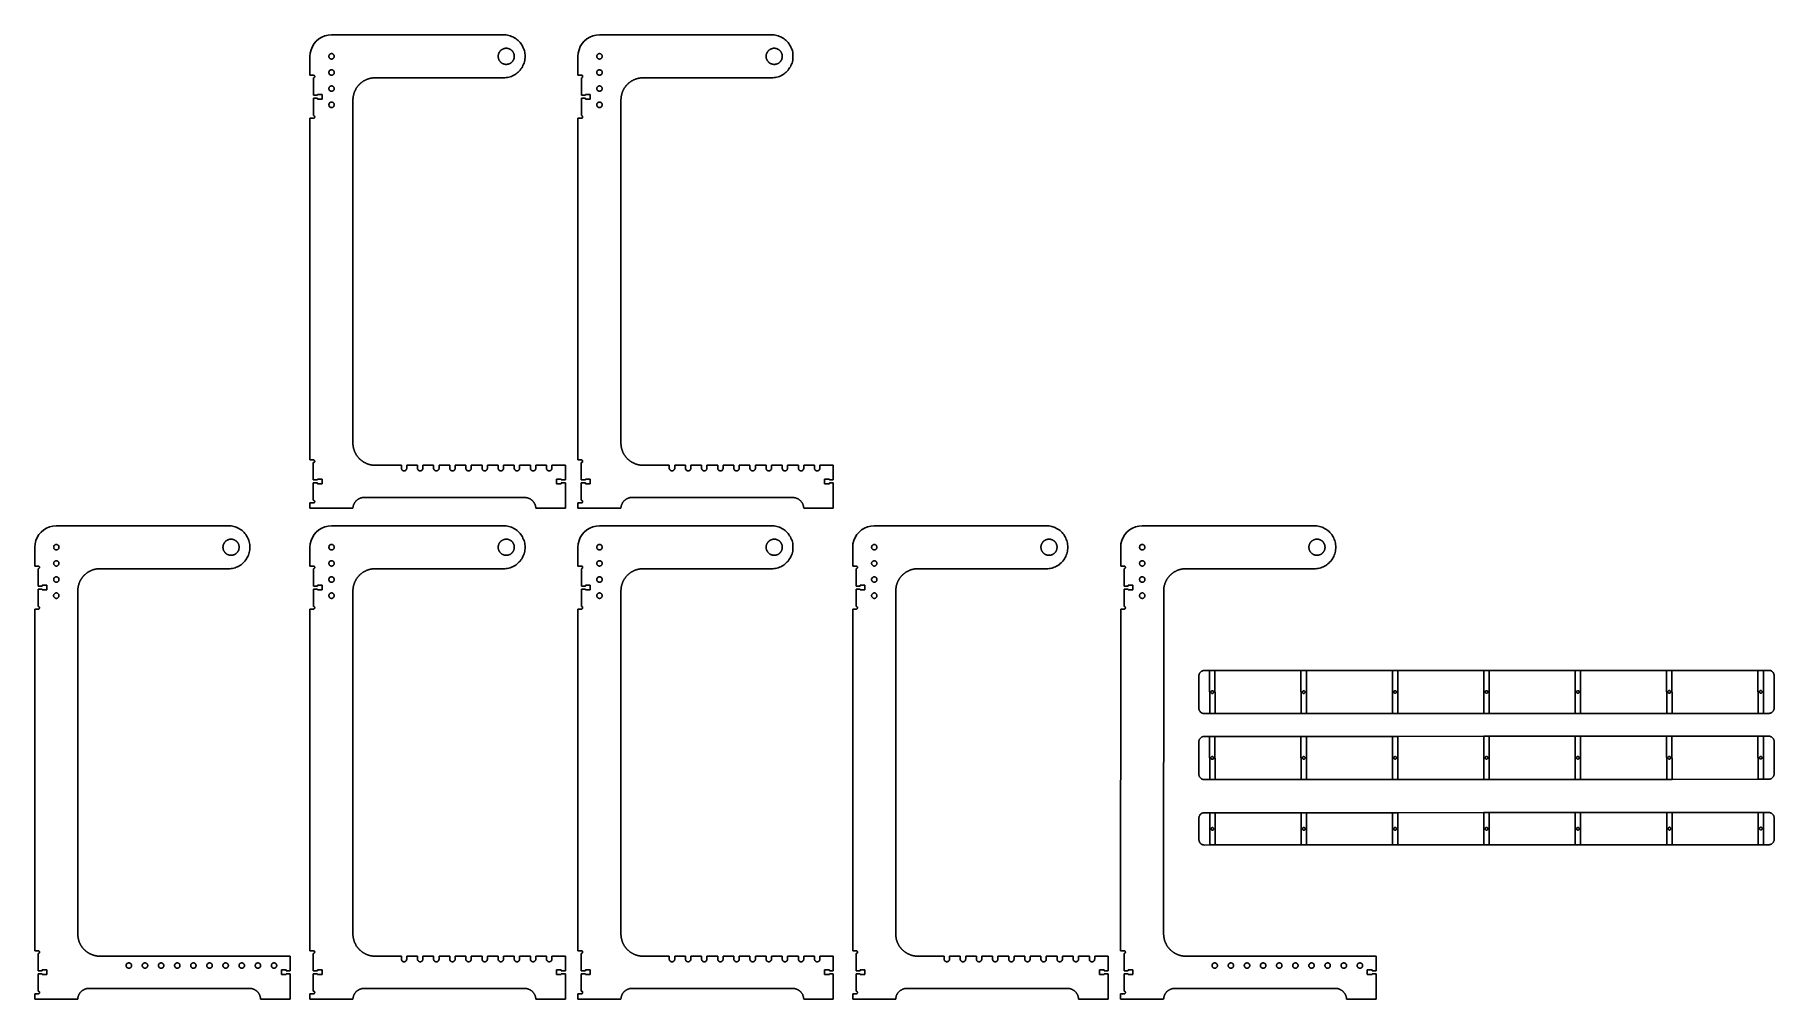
# Model space of a CAD drawing. Extents: x -81 to 81, y -45 to 45.
import ezdxf

# ---------------------------------------------------------------- set-up
doc = ezdxf.new("R2010")
doc.units = 0
doc.header["$MEASUREMENT"] = 0
doc.layers.get('0').update_dxf_attribs({"linetype": 'CONTINUOUS'})

msp = doc.modelspace()

# ---------------------------------------------------------------- linework, layer by layer
for p, q in [((-55.07, 43.72), (-55.19, 43.43)), ((-54.9, 43.99), (-55.07, 43.72)), ((-54.7, 44.23), (-54.9, 43.99)), ((-54.46, 44.43), (-54.7, 44.23)), ((-54.19, 44.59), (-54.46, 44.43)), ((-53.9, 44.71), (-54.19, 44.59)), ((-53.6, 44.79), (-53.9, 44.71)), ((-53.29, 44.81), (-53.6, 44.79)), ((-53.29, 44.81), (-37.29, 44.81)), ((-37.29, 44.81), (-37.16, 44.81)), ((-37.16, 44.81), (-37.04, 44.8)), ((-37.04, 44.8), (-36.91, 44.78)), ((-36.91, 44.78), (-36.79, 44.75)), ((-36.79, 44.75), (-36.67, 44.71)), ((-36.67, 44.71), (-36.55, 44.67)), ((-36.55, 44.67), (-36.43, 44.62)), ((-36.43, 44.62), (-36.32, 44.56)), ((-36.32, 44.56), (-36.21, 44.5)), ((-36.21, 44.5), (-36.11, 44.43)), ((-36.11, 44.43), (-36.01, 44.35)), ((-36.01, 44.35), (-35.92, 44.27)), ((-35.92, 44.27), (-35.83, 44.18)), ((-35.83, 44.18), (-35.75, 44.09)), ((-35.75, 44.09), (-35.67, 43.99)), ((-35.67, 43.99), (-35.6, 43.88)), ((-35.6, 43.88), (-35.53, 43.77)), ((-35.53, 43.77), (-35.48, 43.66)), ((-30.15, 43.72), (-30.27, 43.43)), ((-29.98, 43.99), (-30.15, 43.72)), ((-29.78, 44.23), (-29.98, 43.99)), ((-29.54, 44.43), (-29.78, 44.23)), ((-29.27, 44.59), (-29.54, 44.43)), ((-28.98, 44.71), (-29.27, 44.59)), ((-28.68, 44.79), (-28.98, 44.71)), ((-28.37, 44.81), (-28.68, 44.79)), ((-28.37, 44.81), (-12.37, 44.81)), ((-12.37, 44.81), (-12.24, 44.81)), ((-12.24, 44.81), (-12.11, 44.8)), ((-12.11, 44.8), (-11.99, 44.78)), ((-11.99, 44.78), (-11.87, 44.75)), ((-11.87, 44.75), (-11.75, 44.71)), ((-11.75, 44.71), (-11.63, 44.67)), ((-11.63, 44.67), (-11.51, 44.62)), ((-11.51, 44.62), (-11.4, 44.56)), ((-11.4, 44.56), (-11.29, 44.5)), ((-11.29, 44.5), (-11.19, 44.43)), ((-11.19, 44.43), (-11.09, 44.35)), ((-11.09, 44.35), (-11, 44.27)), ((-11, 44.27), (-10.91, 44.18)), ((-10.91, 44.18), (-10.82, 44.09)), ((-10.82, 44.09), (-10.75, 43.99)), ((-10.75, 43.99), (-10.68, 43.88)), ((-10.68, 43.88), (-10.61, 43.77)), ((-10.61, 43.77), (-10.56, 43.66)), ((-55.26, 43.12), (-55.29, 42.81)), ((-55.29, 41.06), (-55.29, 42.81)), ((-55.19, 43.43), (-55.26, 43.12)), ((-53.53, 42.85), (-53.54, 42.81)), ((-53.54, 42.81), (-53.53, 42.77)), ((-53.52, 42.89), (-53.53, 42.85)), ((-53.53, 42.77), (-53.52, 42.73)), ((-53.51, 42.93), (-53.52, 42.89)), ((-53.52, 42.73), (-53.51, 42.7)), ((-53.49, 42.96), (-53.51, 42.93)), ((-53.51, 42.7), (-53.49, 42.66)), ((-53.46, 42.99), (-53.49, 42.96)), ((-53.49, 42.66), (-53.46, 42.63)), ((-53.43, 43.01), (-53.46, 42.99)), ((-53.46, 42.63), (-53.43, 42.61)), ((-53.4, 43.03), (-53.43, 43.01)), ((-53.43, 42.61), (-53.4, 42.59)), ((-53.36, 43.05), (-53.4, 43.03)), ((-53.4, 42.59), (-53.36, 42.57)), ((-53.33, 43.06), (-53.36, 43.05)), ((-53.36, 42.57), (-53.33, 42.56)), ((-53.29, 43.06), (-53.33, 43.06)), ((-53.33, 42.56), (-53.29, 42.56)), ((-53.25, 43.06), (-53.29, 43.06)), ((-53.29, 42.56), (-53.25, 42.56)), ((-53.21, 43.05), (-53.25, 43.06)), ((-53.25, 42.56), (-53.21, 42.57)), ((-53.17, 43.03), (-53.21, 43.05)), ((-53.21, 42.57), (-53.17, 42.59)), ((-53.14, 43.01), (-53.17, 43.03)), ((-53.17, 42.59), (-53.14, 42.61)), ((-53.11, 42.99), (-53.14, 43.01)), ((-53.14, 42.61), (-53.11, 42.63)), ((-53.08, 42.96), (-53.11, 42.99)), ((-53.11, 42.63), (-53.08, 42.66)), ((-53.06, 42.93), (-53.08, 42.96)), ((-53.08, 42.66), (-53.06, 42.7)), ((-53.05, 42.89), (-53.06, 42.93)), ((-53.06, 42.7), (-53.05, 42.73)), ((-53.04, 42.85), (-53.05, 42.89)), ((-53.05, 42.73), (-53.04, 42.77)), ((-53.04, 42.81), (-53.04, 42.85)), ((-53.04, 42.77), (-53.04, 42.81)), ((-37.78, 42.88), (-37.79, 42.86)), ((-37.79, 42.86), (-37.79, 42.83)), ((-37.79, 42.83), (-37.79, 42.81)), ((-37.79, 42.81), (-37.79, 42.79)), ((-37.79, 42.79), (-37.79, 42.76)), ((-37.79, 42.76), (-37.78, 42.74)), ((-37.77, 42.95), (-37.78, 42.93)), ((-37.78, 42.93), (-37.78, 42.91)), ((-37.78, 42.91), (-37.78, 42.88)), ((-37.78, 42.74), (-37.78, 42.72)), ((-37.78, 42.72), (-37.78, 42.69)), ((-37.78, 42.69), (-37.77, 42.67)), ((-37.76, 43), (-37.77, 42.97)), ((-37.77, 42.97), (-37.77, 42.95)), ((-37.77, 42.67), (-37.77, 42.65)), ((-37.77, 42.65), (-37.76, 42.62)), ((-37.75, 43.04), (-37.76, 43.02)), ((-37.76, 43.02), (-37.76, 43)), ((-37.76, 42.62), (-37.76, 42.6)), ((-37.76, 42.6), (-37.75, 42.58)), ((-37.74, 43.07), (-37.75, 43.04)), ((-37.75, 42.58), (-37.74, 42.56)), ((-37.73, 43.09), (-37.74, 43.07)), ((-37.74, 42.56), (-37.73, 42.54)), ((-37.73, 43.11), (-37.73, 43.09)), ((-37.73, 42.54), (-37.73, 42.51)), ((-37.73, 42.51), (-37.72, 42.49)), ((-37.7, 43.15), (-37.72, 43.13)), ((-37.72, 43.13), (-37.73, 43.11)), ((-37.72, 42.49), (-37.7, 42.47)), ((-37.69, 43.17), (-37.7, 43.15)), ((-37.7, 42.47), (-37.69, 42.45)), ((-37.68, 43.19), (-37.69, 43.17)), ((-37.69, 42.45), (-37.68, 42.43)), ((-37.67, 43.21), (-37.68, 43.19)), ((-37.68, 42.43), (-37.67, 42.41)), ((-37.66, 43.23), (-37.67, 43.21)), ((-37.67, 42.41), (-37.66, 42.39)), ((-37.64, 43.25), (-37.66, 43.23)), ((-37.66, 42.39), (-37.64, 42.37)), ((-37.63, 43.27), (-37.64, 43.25)), ((-37.64, 42.37), (-37.63, 42.35)), ((-37.61, 43.29), (-37.63, 43.27)), ((-37.63, 42.35), (-37.61, 42.33)), ((-37.6, 43.31), (-37.61, 43.29)), ((-37.61, 42.33), (-37.6, 42.32)), ((-37.58, 43.32), (-37.6, 43.31)), ((-37.6, 42.32), (-37.58, 42.3)), ((-37.57, 43.34), (-37.58, 43.32)), ((-37.58, 42.3), (-37.57, 42.28)), ((-37.55, 43.36), (-37.57, 43.34)), ((-37.57, 42.28), (-37.55, 42.26)), ((-37.53, 43.37), (-37.55, 43.36)), ((-37.55, 42.26), (-37.53, 42.25)), ((-37.51, 43.39), (-37.53, 43.37)), ((-37.53, 42.25), (-37.51, 42.23)), ((-37.5, 43.4), (-37.51, 43.39)), ((-37.51, 42.23), (-37.5, 42.22)), ((-37.48, 43.42), (-37.5, 43.4)), ((-37.5, 42.22), (-37.48, 42.2)), ((-37.46, 43.43), (-37.48, 43.42)), ((-37.48, 42.2), (-37.46, 42.19)), ((-37.44, 43.44), (-37.46, 43.43)), ((-37.46, 42.19), (-37.44, 42.18)), ((-37.42, 43.46), (-37.44, 43.44)), ((-37.44, 42.18), (-37.42, 42.17)), ((-37.4, 43.47), (-37.42, 43.46)), ((-37.42, 42.17), (-37.4, 42.15)), ((-37.38, 43.48), (-37.4, 43.47)), ((-37.4, 42.15), (-37.38, 42.14)), ((-37.36, 43.49), (-37.38, 43.48)), ((-37.38, 42.14), (-37.36, 42.13)), ((-37.33, 43.5), (-37.36, 43.49)), ((-37.36, 42.13), (-37.33, 42.12)), ((-37.31, 43.51), (-37.33, 43.5)), ((-37.33, 42.12), (-37.31, 42.11)), ((-37.29, 43.52), (-37.31, 43.51)), ((-37.31, 42.11), (-37.29, 42.11)), ((-37.27, 43.52), (-37.29, 43.52)), ((-37.29, 42.11), (-37.27, 42.1)), ((-37.25, 43.53), (-37.27, 43.52)), ((-37.27, 42.1), (-37.25, 42.09)), ((-37.22, 43.54), (-37.25, 43.53)), ((-37.25, 42.09), (-37.22, 42.08)), ((-37.2, 43.54), (-37.22, 43.54)), ((-37.22, 42.08), (-37.2, 42.08)), ((-37.18, 43.55), (-37.2, 43.54)), ((-37.2, 42.08), (-37.18, 42.07)), ((-37.15, 43.55), (-37.18, 43.55)), ((-37.18, 42.07), (-37.15, 42.07)), ((-37.13, 43.56), (-37.15, 43.55)), ((-37.15, 42.07), (-37.13, 42.07)), ((-37.11, 43.56), (-37.13, 43.56)), ((-37.13, 42.07), (-37.11, 42.06)), ((-37.08, 43.56), (-37.11, 43.56)), ((-37.11, 42.06), (-37.08, 42.06)), ((-37.06, 43.56), (-37.08, 43.56)), ((-37.08, 42.06), (-37.06, 42.06)), ((-37.04, 43.56), (-37.06, 43.56)), ((-37.06, 42.06), (-37.04, 42.06)), ((-37.01, 43.56), (-37.04, 43.56)), ((-37.04, 42.06), (-37.01, 42.06)), ((-36.99, 43.56), (-37.01, 43.56)), ((-37.01, 42.06), (-36.99, 42.06)), ((-36.97, 43.56), (-36.99, 43.56)), ((-36.99, 42.06), (-36.97, 42.06)), ((-36.94, 43.56), (-36.97, 43.56)), ((-36.97, 42.06), (-36.94, 42.07)), ((-36.92, 43.55), (-36.94, 43.56)), ((-36.94, 42.07), (-36.92, 42.07)), ((-36.9, 43.55), (-36.92, 43.55)), ((-36.92, 42.07), (-36.9, 42.07)), ((-36.87, 43.54), (-36.9, 43.55)), ((-36.9, 42.07), (-36.87, 42.08)), ((-36.85, 43.54), (-36.87, 43.54)), ((-36.87, 42.08), (-36.85, 42.08)), ((-36.83, 43.53), (-36.85, 43.54)), ((-36.85, 42.08), (-36.83, 42.09)), ((-36.8, 43.52), (-36.83, 43.53)), ((-36.83, 42.09), (-36.8, 42.1)), ((-36.78, 43.52), (-36.8, 43.52)), ((-36.8, 42.1), (-36.78, 42.11)), ((-36.76, 43.51), (-36.78, 43.52)), ((-36.78, 42.11), (-36.76, 42.11)), ((-36.74, 43.5), (-36.76, 43.51)), ((-36.76, 42.11), (-36.74, 42.12)), ((-36.72, 43.49), (-36.74, 43.5)), ((-36.74, 42.12), (-36.72, 42.13)), ((-36.7, 43.48), (-36.72, 43.49)), ((-36.72, 42.13), (-36.7, 42.14)), ((-36.68, 43.47), (-36.7, 43.48)), ((-36.7, 42.14), (-36.68, 42.15)), ((-36.65, 43.46), (-36.68, 43.47)), ((-36.68, 42.15), (-36.65, 42.17)), ((-36.63, 43.44), (-36.65, 43.46)), ((-36.65, 42.17), (-36.63, 42.18)), ((-36.62, 43.43), (-36.63, 43.44)), ((-36.63, 42.18), (-36.62, 42.19)), ((-36.6, 43.42), (-36.62, 43.43)), ((-36.62, 42.19), (-36.6, 42.2)), ((-36.58, 43.4), (-36.6, 43.42)), ((-36.6, 42.2), (-36.58, 42.22)), ((-36.56, 43.39), (-36.58, 43.4)), ((-36.58, 42.22), (-36.56, 42.23)), ((-36.54, 43.37), (-36.56, 43.39)), ((-36.56, 42.23), (-36.54, 42.25)), ((-36.52, 43.36), (-36.54, 43.37)), ((-36.54, 42.25), (-36.52, 42.26)), ((-36.51, 43.34), (-36.52, 43.36)), ((-36.52, 42.26), (-36.51, 42.28)), ((-36.49, 43.32), (-36.51, 43.34)), ((-36.51, 42.28), (-36.49, 42.3)), ((-36.47, 43.31), (-36.49, 43.32)), ((-36.49, 42.3), (-36.47, 42.32)), ((-36.46, 43.29), (-36.47, 43.31)), ((-36.47, 42.32), (-36.46, 42.33)), ((-36.44, 43.27), (-36.46, 43.29)), ((-36.46, 42.33), (-36.44, 42.35)), ((-36.43, 43.25), (-36.44, 43.27)), ((-36.44, 42.35), (-36.43, 42.37)), ((-36.42, 43.23), (-36.43, 43.25)), ((-36.43, 42.37), (-36.42, 42.39)), ((-36.4, 43.21), (-36.42, 43.23)), ((-36.42, 42.39), (-36.4, 42.41)), ((-36.39, 43.19), (-36.4, 43.21)), ((-36.4, 42.41), (-36.39, 42.43)), ((-36.38, 43.17), (-36.39, 43.19)), ((-36.39, 42.43), (-36.38, 42.45)), ((-36.37, 43.15), (-36.38, 43.17)), ((-36.38, 42.45), (-36.37, 42.47)), ((-36.36, 43.13), (-36.37, 43.15)), ((-36.37, 42.47), (-36.36, 42.49)), ((-36.35, 43.11), (-36.36, 43.13)), ((-36.36, 42.49), (-36.35, 42.51)), ((-36.34, 43.09), (-36.35, 43.11)), ((-36.35, 42.51), (-36.34, 42.53)), ((-36.33, 43.07), (-36.34, 43.09)), ((-36.34, 42.53), (-36.33, 42.56)), ((-36.32, 43.04), (-36.33, 43.07)), ((-36.33, 42.56), (-36.32, 42.58)), ((-36.32, 43.02), (-36.32, 43.04)), ((-36.31, 43), (-36.32, 43.02)), ((-36.32, 42.6), (-36.31, 42.62)), ((-36.32, 42.58), (-36.32, 42.6)), ((-36.3, 42.97), (-36.31, 43)), ((-36.31, 42.62), (-36.3, 42.65)), ((-36.3, 42.95), (-36.3, 42.97)), ((-36.3, 42.93), (-36.3, 42.95)), ((-36.29, 42.91), (-36.3, 42.93)), ((-36.3, 42.69), (-36.29, 42.72)), ((-36.3, 42.67), (-36.3, 42.69)), ((-36.3, 42.65), (-36.3, 42.67)), ((-36.29, 42.88), (-36.29, 42.91)), ((-36.29, 42.86), (-36.29, 42.88)), ((-36.29, 42.83), (-36.29, 42.86)), ((-36.29, 42.81), (-36.29, 42.83)), ((-36.29, 42.79), (-36.29, 42.81)), ((-36.29, 42.76), (-36.29, 42.79)), ((-36.29, 42.74), (-36.29, 42.76)), ((-36.29, 42.72), (-36.29, 42.74)), ((-35.48, 43.66), (-35.43, 43.55)), ((-35.43, 42.07), (-35.48, 41.96)), ((-35.43, 43.55), (-35.38, 43.43)), ((-35.38, 42.19), (-35.43, 42.07)), ((-35.38, 43.43), (-35.35, 43.31)), ((-35.35, 42.31), (-35.38, 42.19)), ((-35.35, 43.31), (-35.32, 43.19)), ((-35.32, 42.44), (-35.35, 42.31)), ((-35.32, 43.19), (-35.3, 43.06)), ((-35.3, 42.56), (-35.32, 42.44)), ((-35.3, 43.06), (-35.29, 42.94)), ((-35.29, 42.69), (-35.3, 42.56)), ((-35.29, 42.94), (-35.29, 42.81)), ((-35.29, 42.81), (-35.29, 42.69)), ((-30.34, 43.12), (-30.37, 42.81)), ((-30.37, 41.06), (-30.37, 42.81)), ((-30.27, 43.43), (-30.34, 43.12)), ((-28.61, 42.85), (-28.62, 42.81)), ((-28.62, 42.81), (-28.61, 42.77)), ((-28.6, 42.89), (-28.61, 42.85)), ((-28.61, 42.77), (-28.6, 42.73)), ((-28.59, 42.93), (-28.6, 42.89)), ((-28.6, 42.73), (-28.59, 42.7)), ((-28.57, 42.96), (-28.59, 42.93)), ((-28.59, 42.7), (-28.57, 42.66)), ((-28.54, 42.99), (-28.57, 42.96)), ((-28.57, 42.66), (-28.54, 42.63)), ((-28.51, 43.01), (-28.54, 42.99)), ((-28.54, 42.63), (-28.51, 42.61)), ((-28.48, 43.03), (-28.51, 43.01)), ((-28.51, 42.61), (-28.48, 42.59)), ((-28.44, 43.05), (-28.48, 43.03)), ((-28.48, 42.59), (-28.44, 42.57)), ((-28.41, 43.06), (-28.44, 43.05)), ((-28.44, 42.57), (-28.41, 42.56)), ((-28.37, 43.06), (-28.41, 43.06)), ((-28.41, 42.56), (-28.37, 42.56)), ((-28.33, 43.06), (-28.37, 43.06)), ((-28.37, 42.56), (-28.33, 42.56)), ((-28.29, 43.05), (-28.33, 43.06)), ((-28.33, 42.56), (-28.29, 42.57)), ((-28.25, 43.03), (-28.29, 43.05)), ((-28.29, 42.57), (-28.25, 42.59)), ((-28.22, 43.01), (-28.25, 43.03)), ((-28.25, 42.59), (-28.22, 42.61)), ((-28.19, 42.99), (-28.22, 43.01)), ((-28.22, 42.61), (-28.19, 42.63)), ((-28.16, 42.96), (-28.19, 42.99)), ((-28.19, 42.63), (-28.16, 42.66)), ((-28.14, 42.93), (-28.16, 42.96)), ((-28.16, 42.66), (-28.14, 42.7)), ((-28.13, 42.89), (-28.14, 42.93)), ((-28.14, 42.7), (-28.13, 42.73)), ((-28.12, 42.85), (-28.13, 42.89)), ((-28.13, 42.73), (-28.12, 42.77)), ((-28.12, 42.81), (-28.12, 42.85)), ((-28.12, 42.77), (-28.12, 42.81)), ((-12.86, 42.86), (-12.87, 42.83)), ((-12.87, 42.83), (-12.87, 42.81)), ((-12.87, 42.81), (-12.87, 42.79)), ((-12.87, 42.79), (-12.86, 42.76)), ((-12.85, 42.95), (-12.86, 42.93)), ((-12.86, 42.93), (-12.86, 42.91)), ((-12.86, 42.91), (-12.86, 42.88)), ((-12.86, 42.88), (-12.86, 42.86)), ((-12.86, 42.76), (-12.86, 42.74)), ((-12.86, 42.74), (-12.86, 42.72)), ((-12.86, 42.72), (-12.86, 42.69)), ((-12.86, 42.69), (-12.85, 42.67)), ((-12.84, 43), (-12.85, 42.97)), ((-12.85, 42.97), (-12.85, 42.95)), ((-12.85, 42.67), (-12.85, 42.65)), ((-12.85, 42.65), (-12.84, 42.62)), ((-12.83, 43.04), (-12.84, 43.02)), ((-12.84, 43.02), (-12.84, 43)), ((-12.84, 42.62), (-12.84, 42.6)), ((-12.84, 42.6), (-12.83, 42.58)), ((-12.82, 43.07), (-12.83, 43.04)), ((-12.83, 42.58), (-12.82, 42.56)), ((-12.81, 43.09), (-12.82, 43.07)), ((-12.82, 42.56), (-12.81, 42.54)), ((-12.8, 43.11), (-12.81, 43.09)), ((-12.81, 42.54), (-12.8, 42.51)), ((-12.79, 43.13), (-12.8, 43.11)), ((-12.8, 42.51), (-12.79, 42.49)), ((-12.78, 43.15), (-12.79, 43.13)), ((-12.79, 42.49), (-12.78, 42.47)), ((-12.77, 43.17), (-12.78, 43.15)), ((-12.78, 42.47), (-12.77, 42.45)), ((-12.76, 43.19), (-12.77, 43.17)), ((-12.77, 42.45), (-12.76, 42.43)), ((-12.75, 43.21), (-12.76, 43.19)), ((-12.76, 42.43), (-12.75, 42.41)), ((-12.74, 43.23), (-12.75, 43.21)), ((-12.75, 42.41), (-12.74, 42.39)), ((-12.72, 43.25), (-12.74, 43.23)), ((-12.74, 42.39), (-12.72, 42.37)), ((-12.71, 43.27), (-12.72, 43.25)), ((-12.72, 42.37), (-12.71, 42.35)), ((-12.69, 43.29), (-12.71, 43.27)), ((-12.71, 42.35), (-12.69, 42.33)), ((-12.68, 43.31), (-12.69, 43.29)), ((-12.69, 42.33), (-12.68, 42.32)), ((-12.66, 43.32), (-12.68, 43.31)), ((-12.68, 42.32), (-12.66, 42.3)), ((-12.65, 43.34), (-12.66, 43.32)), ((-12.66, 42.3), (-12.65, 42.28)), ((-12.63, 43.36), (-12.65, 43.34)), ((-12.65, 42.28), (-12.63, 42.26)), ((-12.61, 43.37), (-12.63, 43.36)), ((-12.63, 42.26), (-12.61, 42.25)), ((-12.59, 43.39), (-12.61, 43.37)), ((-12.61, 42.25), (-12.59, 42.23)), ((-12.58, 43.4), (-12.59, 43.39)), ((-12.59, 42.23), (-12.58, 42.22)), ((-12.56, 43.42), (-12.58, 43.4)), ((-12.58, 42.22), (-12.56, 42.2)), ((-12.54, 43.43), (-12.56, 43.42)), ((-12.56, 42.2), (-12.54, 42.19)), ((-12.52, 43.44), (-12.54, 43.43)), ((-12.54, 42.19), (-12.52, 42.18)), ((-12.5, 43.46), (-12.52, 43.44)), ((-12.52, 42.18), (-12.5, 42.17)), ((-12.48, 43.47), (-12.5, 43.46)), ((-12.5, 42.17), (-12.48, 42.15)), ((-12.46, 43.48), (-12.48, 43.47)), ((-12.48, 42.15), (-12.46, 42.14)), ((-12.43, 43.49), (-12.46, 43.48)), ((-12.46, 42.14), (-12.43, 42.13)), ((-12.41, 43.5), (-12.43, 43.49)), ((-12.43, 42.13), (-12.41, 42.12)), ((-12.39, 43.51), (-12.41, 43.5)), ((-12.41, 42.12), (-12.39, 42.11)), ((-12.37, 43.52), (-12.39, 43.51)), ((-12.39, 42.11), (-12.37, 42.11)), ((-12.35, 43.52), (-12.37, 43.52)), ((-12.37, 42.11), (-12.35, 42.1)), ((-12.32, 43.53), (-12.35, 43.52)), ((-12.35, 42.1), (-12.32, 42.09)), ((-12.3, 43.54), (-12.32, 43.53)), ((-12.32, 42.09), (-12.3, 42.08)), ((-12.28, 43.54), (-12.3, 43.54)), ((-12.3, 42.08), (-12.28, 42.08)), ((-12.26, 43.55), (-12.28, 43.54)), ((-12.28, 42.08), (-12.26, 42.07)), ((-12.23, 43.55), (-12.26, 43.55)), ((-12.26, 42.07), (-12.23, 42.07)), ((-12.21, 43.56), (-12.23, 43.55)), ((-12.23, 42.07), (-12.21, 42.07)), ((-12.19, 43.56), (-12.21, 43.56)), ((-12.21, 42.07), (-12.19, 42.06)), ((-12.16, 43.56), (-12.19, 43.56)), ((-12.19, 42.06), (-12.16, 42.06)), ((-12.14, 43.56), (-12.16, 43.56)), ((-12.16, 42.06), (-12.14, 42.06)), ((-12.12, 43.56), (-12.14, 43.56)), ((-12.14, 42.06), (-12.12, 42.06)), ((-12.09, 43.56), (-12.12, 43.56)), ((-12.12, 42.06), (-12.09, 42.06)), ((-12.07, 43.56), (-12.09, 43.56)), ((-12.09, 42.06), (-12.07, 42.06)), ((-12.04, 43.56), (-12.07, 43.56)), ((-12.07, 42.06), (-12.04, 42.06)), ((-12.02, 43.56), (-12.04, 43.56)), ((-12.04, 42.06), (-12.02, 42.07)), ((-12, 43.55), (-12.02, 43.56)), ((-12.02, 42.07), (-12, 42.07)), ((-11.97, 43.55), (-12, 43.55)), ((-12, 42.07), (-11.98, 42.07)), ((-11.98, 42.07), (-11.95, 42.08)), ((-11.95, 43.54), (-11.97, 43.55)), ((-11.93, 43.54), (-11.95, 43.54)), ((-11.95, 42.08), (-11.93, 42.08)), ((-11.91, 43.53), (-11.93, 43.54)), ((-11.93, 42.08), (-11.91, 42.09)), ((-11.88, 43.52), (-11.91, 43.53)), ((-11.91, 42.09), (-11.88, 42.1)), ((-11.86, 43.52), (-11.88, 43.52)), ((-11.88, 42.1), (-11.86, 42.11)), ((-11.84, 43.51), (-11.86, 43.52)), ((-11.86, 42.11), (-11.84, 42.11)), ((-11.82, 43.5), (-11.84, 43.51)), ((-11.84, 42.11), (-11.82, 42.12)), ((-11.8, 43.49), (-11.82, 43.5)), ((-11.82, 42.12), (-11.8, 42.13)), ((-11.77, 43.48), (-11.8, 43.49)), ((-11.8, 42.13), (-11.78, 42.14)), ((-11.78, 42.14), (-11.75, 42.15)), ((-11.75, 43.47), (-11.77, 43.48)), ((-11.73, 43.46), (-11.75, 43.47)), ((-11.75, 42.15), (-11.73, 42.17)), ((-11.71, 43.44), (-11.73, 43.46)), ((-11.73, 42.17), (-11.71, 42.18)), ((-11.69, 43.43), (-11.71, 43.44)), ((-11.71, 42.18), (-11.69, 42.19)), ((-11.67, 43.42), (-11.69, 43.43)), ((-11.69, 42.19), (-11.67, 42.2)), ((-11.66, 43.4), (-11.67, 43.42)), ((-11.67, 42.2), (-11.66, 42.22)), ((-11.64, 43.39), (-11.66, 43.4)), ((-11.66, 42.22), (-11.64, 42.23)), ((-11.62, 43.37), (-11.64, 43.39)), ((-11.64, 42.23), (-11.62, 42.25)), ((-11.6, 43.36), (-11.62, 43.37)), ((-11.62, 42.25), (-11.6, 42.26)), ((-11.59, 43.34), (-11.6, 43.36)), ((-11.6, 42.26), (-11.59, 42.28)), ((-11.57, 43.32), (-11.59, 43.34)), ((-11.59, 42.28), (-11.57, 42.3)), ((-11.55, 43.31), (-11.57, 43.32)), ((-11.57, 42.3), (-11.55, 42.32)), ((-11.54, 43.29), (-11.55, 43.31)), ((-11.55, 42.32), (-11.54, 42.33)), ((-11.52, 43.27), (-11.54, 43.29)), ((-11.54, 42.33), (-11.52, 42.35)), ((-11.51, 43.25), (-11.52, 43.27)), ((-11.52, 42.35), (-11.51, 42.37)), ((-11.5, 43.23), (-11.51, 43.25)), ((-11.51, 42.37), (-11.5, 42.39)), ((-11.48, 43.21), (-11.5, 43.23)), ((-11.5, 42.39), (-11.48, 42.41)), ((-11.47, 43.19), (-11.48, 43.21)), ((-11.48, 42.41), (-11.47, 42.43)), ((-11.46, 43.17), (-11.47, 43.19)), ((-11.47, 42.43), (-11.46, 42.45)), ((-11.45, 43.15), (-11.46, 43.17)), ((-11.46, 42.45), (-11.45, 42.47)), ((-11.44, 43.13), (-11.45, 43.15)), ((-11.45, 42.47), (-11.44, 42.49)), ((-11.43, 43.11), (-11.44, 43.13)), ((-11.44, 42.49), (-11.43, 42.51)), ((-11.42, 43.09), (-11.43, 43.11)), ((-11.43, 42.51), (-11.42, 42.53)), ((-11.41, 43.07), (-11.42, 43.09)), ((-11.42, 42.53), (-11.41, 42.56)), ((-11.4, 43.04), (-11.41, 43.07)), ((-11.41, 42.56), (-11.4, 42.58)), ((-11.4, 43.02), (-11.4, 43.04)), ((-11.39, 43), (-11.4, 43.02)), ((-11.4, 42.6), (-11.39, 42.62)), ((-11.4, 42.58), (-11.4, 42.6)), ((-11.38, 42.97), (-11.39, 43)), ((-11.39, 42.62), (-11.38, 42.65)), ((-11.38, 42.95), (-11.38, 42.97)), ((-11.37, 42.93), (-11.38, 42.95)), ((-11.38, 42.67), (-11.37, 42.69)), ((-11.38, 42.65), (-11.38, 42.67)), ((-11.37, 42.91), (-11.37, 42.93)), ((-11.37, 42.88), (-11.37, 42.91)), ((-11.37, 42.86), (-11.37, 42.88)), ((-11.37, 42.83), (-11.37, 42.86)), ((-11.37, 42.81), (-11.37, 42.83)), ((-11.37, 42.79), (-11.37, 42.81)), ((-11.37, 42.76), (-11.37, 42.79)), ((-11.37, 42.74), (-11.37, 42.76)), ((-11.37, 42.72), (-11.37, 42.74)), ((-11.37, 42.69), (-11.37, 42.72)), ((-10.56, 43.66), (-10.51, 43.55)), ((-10.51, 42.07), (-10.56, 41.96)), ((-10.51, 43.55), (-10.46, 43.43)), ((-10.46, 42.19), (-10.51, 42.07)), ((-10.46, 43.43), (-10.43, 43.31)), ((-10.43, 42.31), (-10.46, 42.19)), ((-10.43, 43.31), (-10.4, 43.19)), ((-10.4, 42.44), (-10.43, 42.31)), ((-10.4, 43.19), (-10.38, 43.06)), ((-10.38, 42.56), (-10.4, 42.44)), ((-10.38, 43.06), (-10.37, 42.94)), ((-10.37, 42.69), (-10.38, 42.56)), ((-10.37, 42.94), (-10.37, 42.81)), ((-10.37, 42.81), (-10.37, 42.69)), ((-55.29, 41.06), (-54.97, 41.06)), ((-54.97, 41.06), (-54.96, 41.06)), ((-54.97, 39.2), (-54.97, 40.81)), ((-54.96, 40.81), (-54.97, 40.81)), ((-54.96, 41.06), (-54.94, 41.06)), ((-54.94, 40.82), (-54.96, 40.81)), ((-54.94, 41.06), (-54.93, 41.05)), ((-54.93, 40.82), (-54.94, 40.82)), ((-54.93, 41.05), (-54.91, 41.05)), ((-54.91, 40.83), (-54.93, 40.82)), ((-54.91, 41.05), (-54.9, 41.04)), ((-54.9, 40.84), (-54.91, 40.83)), ((-54.9, 41.04), (-54.89, 41.03)), ((-54.89, 40.85), (-54.9, 40.84)), ((-54.89, 41.03), (-54.88, 41.01)), ((-54.88, 40.86), (-54.89, 40.85)), ((-54.88, 41.01), (-54.87, 41)), ((-54.87, 40.87), (-54.88, 40.86)), ((-54.87, 41), (-54.86, 40.98)), ((-54.86, 40.89), (-54.87, 40.87)), ((-54.86, 40.98), (-54.85, 40.97)), ((-54.85, 40.9), (-54.86, 40.89)), ((-54.85, 40.97), (-54.85, 40.95)), ((-54.85, 40.95), (-54.85, 40.94)), ((-54.85, 40.94), (-54.85, 40.92)), ((-54.85, 40.92), (-54.85, 40.9)), ((-53.53, 41.35), (-53.54, 41.31)), ((-53.54, 41.31), (-53.53, 41.27)), ((-53.52, 41.39), (-53.53, 41.35)), ((-53.53, 41.27), (-53.52, 41.23)), ((-53.51, 41.43), (-53.52, 41.39)), ((-53.52, 41.23), (-53.51, 41.2)), ((-53.49, 41.46), (-53.51, 41.43)), ((-53.51, 41.2), (-53.49, 41.16)), ((-53.46, 41.49), (-53.49, 41.46)), ((-53.49, 41.16), (-53.46, 41.13)), ((-53.43, 41.51), (-53.46, 41.49)), ((-53.46, 41.13), (-53.43, 41.11)), ((-53.4, 41.53), (-53.43, 41.51)), ((-53.43, 41.11), (-53.4, 41.09)), ((-53.36, 41.55), (-53.4, 41.53)), ((-53.4, 41.09), (-53.36, 41.07)), ((-53.33, 41.56), (-53.36, 41.55)), ((-53.36, 41.07), (-53.33, 41.06)), ((-53.29, 41.56), (-53.33, 41.56)), ((-53.33, 41.06), (-53.29, 41.06)), ((-53.25, 41.56), (-53.29, 41.56)), ((-53.29, 41.06), (-53.25, 41.06)), ((-53.21, 41.55), (-53.25, 41.56)), ((-53.25, 41.06), (-53.21, 41.07)), ((-53.17, 41.53), (-53.21, 41.55)), ((-53.21, 41.07), (-53.17, 41.09)), ((-53.14, 41.51), (-53.17, 41.53)), ((-53.17, 41.09), (-53.14, 41.11)), ((-53.11, 41.49), (-53.14, 41.51)), ((-53.14, 41.11), (-53.11, 41.13)), ((-53.08, 41.46), (-53.11, 41.49)), ((-53.11, 41.13), (-53.08, 41.16)), ((-53.06, 41.43), (-53.08, 41.46)), ((-53.08, 41.16), (-53.06, 41.2)), ((-53.05, 41.39), (-53.06, 41.43)), ((-53.06, 41.2), (-53.05, 41.23)), ((-53.04, 41.35), (-53.05, 41.39)), ((-53.05, 41.23), (-53.04, 41.27)), ((-53.04, 41.31), (-53.04, 41.35)), ((-53.04, 41.27), (-53.04, 41.31)), ((-50.4, 40.45), (-50.43, 40.43)), ((-50.38, 40.47), (-50.4, 40.45)), ((-50.35, 40.48), (-50.38, 40.47)), ((-50.33, 40.5), (-50.35, 40.48)), ((-50.3, 40.52), (-50.33, 40.5)), ((-50.27, 40.53), (-50.3, 40.52)), ((-50.25, 40.55), (-50.27, 40.53)), ((-50.22, 40.56), (-50.25, 40.55)), ((-50.19, 40.58), (-50.22, 40.56)), ((-50.16, 40.59), (-50.19, 40.58)), ((-50.14, 40.61), (-50.16, 40.59)), ((-50.11, 40.62), (-50.14, 40.61)), ((-50.08, 40.63), (-50.11, 40.62)), ((-50.05, 40.64), (-50.08, 40.63)), ((-50.02, 40.66), (-50.05, 40.64)), ((-49.99, 40.67), (-50.02, 40.66)), ((-49.97, 40.68), (-49.99, 40.67)), ((-49.94, 40.69), (-49.97, 40.68)), ((-49.91, 40.7), (-49.94, 40.69)), ((-49.88, 40.71), (-49.91, 40.7)), ((-49.85, 40.72), (-49.88, 40.71)), ((-49.82, 40.73), (-49.85, 40.72)), ((-49.79, 40.74), (-49.82, 40.73)), ((-49.76, 40.75), (-49.79, 40.74)), ((-49.73, 40.75), (-49.76, 40.75)), ((-49.7, 40.76), (-49.73, 40.75)), ((-49.67, 40.77), (-49.7, 40.76)), ((-49.64, 40.77), (-49.67, 40.77)), ((-49.61, 40.78), (-49.64, 40.77)), ((-49.58, 40.78), (-49.61, 40.78)), ((-49.54, 40.79), (-49.58, 40.78)), ((-49.51, 40.79), (-49.54, 40.79)), ((-49.48, 40.8), (-49.51, 40.79)), ((-49.45, 40.8), (-49.48, 40.8)), ((-49.42, 40.8), (-49.45, 40.8)), ((-49.39, 40.81), (-49.42, 40.8)), ((-49.36, 40.81), (-49.39, 40.81)), ((-49.33, 40.81), (-49.36, 40.81)), ((-49.3, 40.81), (-49.33, 40.81)), ((-49.3, 40.81), (-37.29, 40.81)), ((-37.16, 40.81), (-37.29, 40.81)), ((-37.04, 40.83), (-37.16, 40.81)), ((-36.91, 40.85), (-37.04, 40.83)), ((-36.79, 40.87), (-36.91, 40.85)), ((-36.67, 40.91), (-36.79, 40.87)), ((-36.55, 40.95), (-36.67, 40.91)), ((-36.44, 41), (-36.55, 40.95)), ((-36.32, 41.06), (-36.44, 41)), ((-36.22, 41.12), (-36.32, 41.06)), ((-36.11, 41.19), (-36.22, 41.12)), ((-36.01, 41.27), (-36.11, 41.19)), ((-35.92, 41.35), (-36.01, 41.27)), ((-35.83, 41.44), (-35.92, 41.35)), ((-35.75, 41.54), (-35.83, 41.44)), ((-35.67, 41.64), (-35.75, 41.54)), ((-35.6, 41.74), (-35.67, 41.64)), ((-35.53, 41.85), (-35.6, 41.74)), ((-35.48, 41.96), (-35.53, 41.85)), ((-30.37, 41.06), (-30.05, 41.06)), ((-30.05, 41.06), (-30.04, 41.06)), ((-30.05, 39.2), (-30.05, 40.81)), ((-30.04, 40.81), (-30.05, 40.81)), ((-30.04, 41.06), (-30.02, 41.06)), ((-30.02, 40.82), (-30.04, 40.81)), ((-30.02, 41.06), (-30.01, 41.05)), ((-30.01, 40.82), (-30.02, 40.82)), ((-30.01, 41.05), (-29.99, 41.05)), ((-29.99, 40.83), (-30.01, 40.82)), ((-29.99, 41.05), (-29.98, 41.04)), ((-29.98, 40.84), (-29.99, 40.83)), ((-29.98, 41.04), (-29.96, 41.03)), ((-29.96, 40.85), (-29.98, 40.84)), ((-29.96, 41.03), (-29.95, 41.01)), ((-29.95, 40.86), (-29.96, 40.85)), ((-29.95, 41.01), (-29.94, 41)), ((-29.94, 40.87), (-29.95, 40.86)), ((-29.94, 41), (-29.94, 40.98)), ((-29.94, 40.98), (-29.93, 40.97)), ((-29.93, 40.9), (-29.94, 40.89)), ((-29.94, 40.89), (-29.94, 40.87)), ((-29.93, 40.97), (-29.93, 40.95)), ((-29.93, 40.95), (-29.93, 40.94)), ((-29.93, 40.94), (-29.93, 40.92)), ((-29.93, 40.92), (-29.93, 40.9)), ((-28.61, 41.35), (-28.62, 41.31)), ((-28.62, 41.31), (-28.61, 41.27)), ((-28.6, 41.39), (-28.61, 41.35)), ((-28.61, 41.27), (-28.6, 41.23)), ((-28.59, 41.43), (-28.6, 41.39)), ((-28.6, 41.23), (-28.59, 41.2)), ((-28.57, 41.46), (-28.59, 41.43)), ((-28.59, 41.2), (-28.57, 41.16)), ((-28.54, 41.49), (-28.57, 41.46)), ((-28.57, 41.16), (-28.54, 41.13)), ((-28.51, 41.51), (-28.54, 41.49)), ((-28.54, 41.13), (-28.51, 41.11)), ((-28.48, 41.53), (-28.51, 41.51)), ((-28.51, 41.11), (-28.48, 41.09)), ((-28.44, 41.55), (-28.48, 41.53)), ((-28.48, 41.09), (-28.44, 41.07)), ((-28.41, 41.56), (-28.44, 41.55)), ((-28.44, 41.07), (-28.41, 41.06)), ((-28.37, 41.56), (-28.41, 41.56)), ((-28.41, 41.06), (-28.37, 41.06)), ((-28.33, 41.56), (-28.37, 41.56)), ((-28.37, 41.06), (-28.33, 41.06)), ((-28.29, 41.55), (-28.33, 41.56)), ((-28.33, 41.06), (-28.29, 41.07)), ((-28.25, 41.53), (-28.29, 41.55)), ((-28.29, 41.07), (-28.25, 41.09)), ((-28.22, 41.51), (-28.25, 41.53)), ((-28.25, 41.09), (-28.22, 41.11)), ((-28.19, 41.49), (-28.22, 41.51)), ((-28.22, 41.11), (-28.19, 41.13)), ((-28.16, 41.46), (-28.19, 41.49)), ((-28.19, 41.13), (-28.16, 41.16)), ((-28.14, 41.43), (-28.16, 41.46)), ((-28.16, 41.16), (-28.14, 41.2)), ((-28.13, 41.39), (-28.14, 41.43)), ((-28.14, 41.2), (-28.13, 41.23)), ((-28.12, 41.35), (-28.13, 41.39)), ((-28.13, 41.23), (-28.12, 41.27)), ((-28.12, 41.31), (-28.12, 41.35)), ((-28.12, 41.27), (-28.12, 41.31)), ((-25.48, 40.45), (-25.51, 40.43)), ((-25.46, 40.47), (-25.48, 40.45)), ((-25.43, 40.48), (-25.46, 40.47)), ((-25.41, 40.5), (-25.43, 40.48)), ((-25.38, 40.52), (-25.41, 40.5)), ((-25.35, 40.53), (-25.38, 40.52)), ((-25.33, 40.55), (-25.35, 40.53)), ((-25.3, 40.56), (-25.33, 40.55)), ((-25.27, 40.58), (-25.3, 40.56)), ((-25.24, 40.59), (-25.27, 40.58)), ((-25.22, 40.61), (-25.24, 40.59)), ((-25.19, 40.62), (-25.22, 40.61)), ((-25.16, 40.63), (-25.19, 40.62)), ((-25.13, 40.64), (-25.16, 40.63)), ((-25.1, 40.66), (-25.13, 40.64)), ((-25.07, 40.67), (-25.1, 40.66)), ((-25.04, 40.68), (-25.07, 40.67)), ((-25.01, 40.69), (-25.04, 40.68)), ((-24.99, 40.7), (-25.01, 40.69)), ((-24.96, 40.71), (-24.99, 40.7)), ((-24.93, 40.72), (-24.96, 40.71)), ((-24.9, 40.73), (-24.93, 40.72)), ((-24.87, 40.74), (-24.9, 40.73)), ((-24.84, 40.75), (-24.87, 40.74)), ((-24.81, 40.75), (-24.84, 40.75)), ((-24.78, 40.76), (-24.81, 40.75)), ((-24.75, 40.77), (-24.78, 40.76)), ((-24.72, 40.77), (-24.75, 40.77)), ((-24.68, 40.78), (-24.72, 40.77)), ((-24.65, 40.78), (-24.68, 40.78)), ((-24.62, 40.79), (-24.65, 40.78)), ((-24.59, 40.79), (-24.62, 40.79)), ((-24.56, 40.8), (-24.59, 40.79)), ((-24.53, 40.8), (-24.56, 40.8)), ((-24.5, 40.8), (-24.53, 40.8)), ((-24.47, 40.81), (-24.5, 40.8)), ((-24.44, 40.81), (-24.47, 40.81)), ((-24.41, 40.81), (-24.44, 40.81)), ((-24.38, 40.81), (-24.41, 40.81)), ((-24.38, 40.81), (-12.37, 40.81)), ((-12.24, 40.81), (-12.37, 40.81)), ((-12.12, 40.83), (-12.24, 40.81)), ((-11.99, 40.85), (-12.12, 40.83)), ((-11.87, 40.87), (-11.99, 40.85)), ((-11.75, 40.91), (-11.87, 40.87)), ((-11.63, 40.95), (-11.75, 40.91)), ((-11.51, 41), (-11.63, 40.95)), ((-11.4, 41.06), (-11.51, 41)), ((-11.29, 41.12), (-11.4, 41.06)), ((-11.19, 41.19), (-11.29, 41.12)), ((-11.09, 41.27), (-11.19, 41.19)), ((-11, 41.35), (-11.09, 41.27)), ((-10.91, 41.44), (-11, 41.35)), ((-10.82, 41.54), (-10.91, 41.44)), ((-10.75, 41.64), (-10.82, 41.54)), ((-10.68, 41.74), (-10.75, 41.64)), ((-10.61, 41.85), (-10.68, 41.74)), ((-10.56, 41.96), (-10.61, 41.85)), ((-54.97, 39.2), (-54.6, 39.2)), ((-54.97, 38.92), (-54.6, 38.92)), ((-54.97, 37.31), (-54.97, 38.92)), ((-54.6, 39.2), (-54.6, 39.28)), ((-54.16, 39.28), (-54.6, 39.28)), ((-54.6, 38.92), (-54.6, 38.84)), ((-54.16, 38.84), (-54.6, 38.84)), ((-54.16, 38.84), (-54.16, 39.28)), ((-53.53, 39.85), (-53.54, 39.81)), ((-53.54, 39.81), (-53.53, 39.77)), ((-53.52, 39.89), (-53.53, 39.85)), ((-53.53, 39.77), (-53.52, 39.73)), ((-53.51, 39.93), (-53.52, 39.89)), ((-53.52, 39.73), (-53.51, 39.7)), ((-53.49, 39.96), (-53.51, 39.93)), ((-53.51, 39.7), (-53.49, 39.66)), ((-53.46, 39.99), (-53.49, 39.96)), ((-53.49, 39.66), (-53.46, 39.63)), ((-53.43, 40.01), (-53.46, 39.99)), ((-53.46, 39.63), (-53.43, 39.61)), ((-53.4, 40.03), (-53.43, 40.01)), ((-53.43, 39.61), (-53.4, 39.59)), ((-53.36, 40.05), (-53.4, 40.03)), ((-53.4, 39.59), (-53.36, 39.57)), ((-53.33, 40.06), (-53.36, 40.05)), ((-53.36, 39.57), (-53.33, 39.56)), ((-53.29, 40.06), (-53.33, 40.06)), ((-53.33, 39.56), (-53.29, 39.56)), ((-53.25, 40.06), (-53.29, 40.06)), ((-53.29, 39.56), (-53.25, 39.56)), ((-53.21, 40.05), (-53.25, 40.06)), ((-53.25, 39.56), (-53.21, 39.57)), ((-53.17, 40.03), (-53.21, 40.05)), ((-53.21, 39.57), (-53.17, 39.59)), ((-53.14, 40.01), (-53.17, 40.03)), ((-53.17, 39.59), (-53.14, 39.61)), ((-53.11, 39.99), (-53.14, 40.01)), ((-53.14, 39.61), (-53.11, 39.63)), ((-53.08, 39.96), (-53.11, 39.99)), ((-53.11, 39.63), (-53.08, 39.66)), ((-53.06, 39.93), (-53.08, 39.96)), ((-53.08, 39.66), (-53.06, 39.7)), ((-53.05, 39.89), (-53.06, 39.93)), ((-53.06, 39.7), (-53.05, 39.73)), ((-53.04, 39.85), (-53.05, 39.89)), ((-53.05, 39.73), (-53.04, 39.77)), ((-53.04, 39.81), (-53.04, 39.85)), ((-53.04, 39.77), (-53.04, 39.81)), ((-51.28, 38.91), (-51.29, 38.87)), ((-51.29, 38.87), (-51.29, 38.84)), ((-51.29, 38.84), (-51.29, 38.81)), ((-51.27, 39.03), (-51.28, 39)), ((-51.28, 39), (-51.28, 38.97)), ((-51.28, 38.97), (-51.28, 38.94)), ((-51.28, 38.94), (-51.28, 38.91)), ((-51.26, 39.09), (-51.27, 39.06)), ((-51.27, 39.06), (-51.27, 39.03)), ((-51.25, 39.15), (-51.26, 39.12)), ((-51.26, 39.12), (-51.26, 39.09)), ((-51.24, 39.21), (-51.25, 39.18)), ((-51.25, 39.18), (-51.25, 39.15)), ((-51.23, 39.24), (-51.24, 39.21)), ((-51.22, 39.27), (-51.23, 39.24)), ((-51.21, 39.33), (-51.22, 39.3)), ((-51.22, 39.3), (-51.22, 39.27)), ((-51.2, 39.36), (-51.21, 39.33)), ((-51.19, 39.39), (-51.2, 39.36)), ((-51.18, 39.42), (-51.19, 39.39)), ((-51.17, 39.45), (-51.18, 39.42)), ((-51.16, 39.48), (-51.17, 39.45)), ((-51.15, 39.51), (-51.16, 39.48)), ((-51.14, 39.54), (-51.15, 39.51)), ((-51.12, 39.57), (-51.14, 39.54)), ((-51.11, 39.6), (-51.12, 39.57)), ((-51.1, 39.62), (-51.11, 39.6)), ((-51.08, 39.65), (-51.1, 39.62)), ((-51.07, 39.68), (-51.08, 39.65)), ((-51.06, 39.71), (-51.07, 39.68)), ((-51.04, 39.74), (-51.06, 39.71)), ((-51.03, 39.76), (-51.04, 39.74)), ((-51.01, 39.79), (-51.03, 39.76)), ((-51, 39.82), (-51.01, 39.79)), ((-50.98, 39.84), (-51, 39.82)), ((-50.96, 39.87), (-50.98, 39.84)), ((-50.95, 39.9), (-50.96, 39.87)), ((-50.93, 39.92), (-50.95, 39.9)), ((-50.91, 39.95), (-50.93, 39.92)), ((-50.89, 39.97), (-50.91, 39.95)), ((-50.87, 40), (-50.89, 39.97)), ((-50.86, 40.02), (-50.87, 40)), ((-50.84, 40.05), (-50.86, 40.02)), ((-50.82, 40.07), (-50.84, 40.05)), ((-50.8, 40.09), (-50.82, 40.07)), ((-50.78, 40.12), (-50.8, 40.09)), ((-50.76, 40.14), (-50.78, 40.12)), ((-50.73, 40.16), (-50.76, 40.14)), ((-50.71, 40.19), (-50.73, 40.16)), ((-50.69, 40.21), (-50.71, 40.19)), ((-50.67, 40.23), (-50.69, 40.21)), ((-50.65, 40.25), (-50.67, 40.23)), ((-50.62, 40.27), (-50.65, 40.25)), ((-50.6, 40.29), (-50.62, 40.27)), ((-50.58, 40.32), (-50.6, 40.29)), ((-50.55, 40.34), (-50.58, 40.32)), ((-50.53, 40.35), (-50.55, 40.34)), ((-50.5, 40.37), (-50.53, 40.35)), ((-50.48, 40.39), (-50.5, 40.37)), ((-50.46, 40.41), (-50.48, 40.39)), ((-50.43, 40.43), (-50.46, 40.41)), ((-30.05, 39.2), (-29.68, 39.2)), ((-30.05, 38.92), (-29.68, 38.92)), ((-30.05, 37.31), (-30.05, 38.92)), ((-29.68, 39.2), (-29.68, 39.28)), ((-29.24, 39.28), (-29.68, 39.28)), ((-29.68, 38.92), (-29.68, 38.84)), ((-29.24, 38.84), (-29.68, 38.84)), ((-29.24, 38.84), (-29.24, 39.28)), ((-28.61, 39.85), (-28.62, 39.81)), ((-28.62, 39.81), (-28.61, 39.77)), ((-28.6, 39.89), (-28.61, 39.85)), ((-28.61, 39.77), (-28.6, 39.73)), ((-28.59, 39.93), (-28.6, 39.89)), ((-28.6, 39.73), (-28.59, 39.7)), ((-28.57, 39.96), (-28.59, 39.93)), ((-28.59, 39.7), (-28.57, 39.66)), ((-28.54, 39.99), (-28.57, 39.96)), ((-28.57, 39.66), (-28.54, 39.63)), ((-28.51, 40.01), (-28.54, 39.99)), ((-28.54, 39.63), (-28.51, 39.61)), ((-28.48, 40.03), (-28.51, 40.01)), ((-28.51, 39.61), (-28.48, 39.59)), ((-28.44, 40.05), (-28.48, 40.03)), ((-28.48, 39.59), (-28.44, 39.57)), ((-28.41, 40.06), (-28.44, 40.05)), ((-28.44, 39.57), (-28.41, 39.56)), ((-28.37, 40.06), (-28.41, 40.06)), ((-28.41, 39.56), (-28.37, 39.56)), ((-28.33, 40.06), (-28.37, 40.06)), ((-28.37, 39.56), (-28.33, 39.56)), ((-28.29, 40.05), (-28.33, 40.06)), ((-28.33, 39.56), (-28.29, 39.57)), ((-28.25, 40.03), (-28.29, 40.05)), ((-28.29, 39.57), (-28.25, 39.59)), ((-28.22, 40.01), (-28.25, 40.03)), ((-28.25, 39.59), (-28.22, 39.61)), ((-28.19, 39.99), (-28.22, 40.01)), ((-28.22, 39.61), (-28.19, 39.63)), ((-28.16, 39.96), (-28.19, 39.99)), ((-28.19, 39.63), (-28.16, 39.66)), ((-28.14, 39.93), (-28.16, 39.96)), ((-28.16, 39.66), (-28.14, 39.7)), ((-28.13, 39.89), (-28.14, 39.93)), ((-28.14, 39.7), (-28.13, 39.73)), ((-28.12, 39.85), (-28.13, 39.89)), ((-28.13, 39.73), (-28.12, 39.77)), ((-28.12, 39.81), (-28.12, 39.85)), ((-28.12, 39.77), (-28.12, 39.81)), ((-26.36, 38.87), (-26.37, 38.84)), ((-26.37, 38.84), (-26.37, 38.81)), ((-26.35, 39), (-26.36, 38.97)), ((-26.36, 38.97), (-26.36, 38.94)), ((-26.36, 38.94), (-26.36, 38.91)), ((-26.36, 38.91), (-26.36, 38.87)), ((-26.34, 39.09), (-26.35, 39.06)), ((-26.35, 39.06), (-26.35, 39.03)), ((-26.35, 39.03), (-26.35, 39)), ((-26.33, 39.15), (-26.34, 39.12)), ((-26.34, 39.12), (-26.34, 39.09)), ((-26.32, 39.18), (-26.33, 39.15)), ((-26.31, 39.24), (-26.32, 39.21)), ((-26.32, 39.21), (-26.32, 39.18)), ((-26.3, 39.27), (-26.31, 39.24)), ((-26.29, 39.3), (-26.3, 39.27)), ((-26.28, 39.36), (-26.29, 39.33)), ((-26.29, 39.33), (-26.29, 39.3)), ((-26.27, 39.39), (-26.28, 39.36)), ((-26.26, 39.42), (-26.27, 39.39)), ((-26.25, 39.45), (-26.26, 39.42)), ((-26.24, 39.48), (-26.25, 39.45)), ((-26.23, 39.51), (-26.24, 39.48)), ((-26.21, 39.54), (-26.23, 39.51)), ((-26.2, 39.57), (-26.21, 39.54)), ((-26.19, 39.6), (-26.2, 39.57)), ((-26.18, 39.62), (-26.19, 39.6)), ((-26.16, 39.65), (-26.18, 39.62)), ((-26.15, 39.68), (-26.16, 39.65)), ((-26.14, 39.71), (-26.15, 39.68)), ((-26.12, 39.74), (-26.14, 39.71)), ((-26.11, 39.76), (-26.12, 39.74)), ((-26.09, 39.79), (-26.11, 39.76)), ((-26.08, 39.82), (-26.09, 39.79)), ((-26.06, 39.84), (-26.08, 39.82)), ((-26.04, 39.87), (-26.06, 39.84)), ((-26.03, 39.9), (-26.04, 39.87)), ((-26.01, 39.92), (-26.03, 39.9)), ((-25.99, 39.95), (-26.01, 39.92)), ((-25.97, 39.97), (-25.99, 39.95)), ((-25.95, 40), (-25.97, 39.97)), ((-25.93, 40.02), (-25.95, 40)), ((-25.91, 40.05), (-25.93, 40.02)), ((-25.9, 40.07), (-25.91, 40.05)), ((-25.88, 40.09), (-25.9, 40.07)), ((-25.85, 40.12), (-25.88, 40.09)), ((-25.83, 40.14), (-25.85, 40.12)), ((-25.81, 40.16), (-25.83, 40.14)), ((-25.79, 40.19), (-25.81, 40.16)), ((-25.77, 40.21), (-25.79, 40.19)), ((-25.75, 40.23), (-25.77, 40.21)), ((-25.73, 40.25), (-25.75, 40.23)), ((-25.7, 40.27), (-25.73, 40.25)), ((-25.68, 40.29), (-25.7, 40.27)), ((-25.66, 40.32), (-25.68, 40.29)), ((-25.63, 40.34), (-25.66, 40.32)), ((-25.61, 40.35), (-25.63, 40.34)), ((-25.58, 40.37), (-25.61, 40.35)), ((-25.56, 40.39), (-25.58, 40.37)), ((-25.53, 40.41), (-25.56, 40.39)), ((-25.51, 40.43), (-25.53, 40.41)), ((-54.96, 37.31), (-54.97, 37.31)), ((-54.94, 37.31), (-54.96, 37.31)), ((-54.93, 37.3), (-54.94, 37.31)), ((-54.91, 37.3), (-54.93, 37.3)), ((-54.9, 37.29), (-54.91, 37.3)), ((-54.89, 37.28), (-54.9, 37.29)), ((-54.88, 37.26), (-54.89, 37.28)), ((-54.87, 37.25), (-54.88, 37.26)), ((-54.86, 37.23), (-54.87, 37.25)), ((-54.85, 37.22), (-54.86, 37.23)), ((-54.85, 37.2), (-54.85, 37.22)), ((-53.53, 38.35), (-53.54, 38.31)), ((-53.54, 38.31), (-53.53, 38.27)), ((-53.52, 38.39), (-53.53, 38.35)), ((-53.53, 38.27), (-53.52, 38.23)), ((-53.51, 38.43), (-53.52, 38.39)), ((-53.52, 38.23), (-53.51, 38.2)), ((-53.49, 38.46), (-53.51, 38.43)), ((-53.51, 38.2), (-53.49, 38.16)), ((-53.46, 38.49), (-53.49, 38.46)), ((-53.49, 38.16), (-53.46, 38.13)), ((-53.43, 38.51), (-53.46, 38.49)), ((-53.46, 38.13), (-53.43, 38.11)), ((-53.4, 38.53), (-53.43, 38.51)), ((-53.43, 38.11), (-53.4, 38.09)), ((-53.36, 38.55), (-53.4, 38.53)), ((-53.4, 38.09), (-53.36, 38.07)), ((-53.33, 38.56), (-53.36, 38.55)), ((-53.36, 38.07), (-53.33, 38.06)), ((-53.29, 38.56), (-53.33, 38.56)), ((-53.33, 38.06), (-53.29, 38.06)), ((-53.25, 38.56), (-53.29, 38.56)), ((-53.29, 38.06), (-53.25, 38.06)), ((-53.21, 38.55), (-53.25, 38.56)), ((-53.25, 38.06), (-53.21, 38.07)), ((-53.17, 38.53), (-53.21, 38.55)), ((-53.21, 38.07), (-53.17, 38.09)), ((-53.14, 38.51), (-53.17, 38.53)), ((-53.17, 38.09), (-53.14, 38.11)), ((-53.11, 38.49), (-53.14, 38.51)), ((-53.14, 38.11), (-53.11, 38.13)), ((-53.08, 38.46), (-53.11, 38.49)), ((-53.11, 38.13), (-53.08, 38.16)), ((-53.06, 38.43), (-53.08, 38.46)), ((-53.08, 38.16), (-53.06, 38.2)), ((-53.05, 38.39), (-53.06, 38.43)), ((-53.06, 38.2), (-53.05, 38.23)), ((-53.04, 38.35), (-53.05, 38.39)), ((-53.05, 38.23), (-53.04, 38.27)), ((-53.04, 38.31), (-53.04, 38.35)), ((-53.04, 38.27), (-53.04, 38.31)), ((-51.29, 6.81), (-51.29, 38.81)), ((-30.04, 37.31), (-30.05, 37.31)), ((-30.02, 37.31), (-30.04, 37.31)), ((-30.01, 37.3), (-30.02, 37.31)), ((-29.99, 37.3), (-30.01, 37.3)), ((-29.98, 37.29), (-29.99, 37.3)), ((-29.97, 37.28), (-29.98, 37.29)), ((-29.95, 37.26), (-29.97, 37.28)), ((-29.95, 37.25), (-29.95, 37.26)), ((-29.94, 37.23), (-29.95, 37.25)), ((-29.93, 37.22), (-29.94, 37.23)), ((-29.93, 37.2), (-29.93, 37.22)), ((-28.61, 38.35), (-28.62, 38.31)), ((-28.62, 38.31), (-28.61, 38.27)), ((-28.6, 38.39), (-28.61, 38.35)), ((-28.61, 38.27), (-28.6, 38.23)), ((-28.59, 38.43), (-28.6, 38.39)), ((-28.6, 38.23), (-28.59, 38.2)), ((-28.57, 38.46), (-28.59, 38.43)), ((-28.59, 38.2), (-28.57, 38.16)), ((-28.54, 38.49), (-28.57, 38.46)), ((-28.57, 38.16), (-28.54, 38.13)), ((-28.51, 38.51), (-28.54, 38.49)), ((-28.54, 38.13), (-28.51, 38.11)), ((-28.48, 38.53), (-28.51, 38.51)), ((-28.51, 38.11), (-28.48, 38.09)), ((-28.44, 38.55), (-28.48, 38.53)), ((-28.48, 38.09), (-28.44, 38.07)), ((-28.41, 38.56), (-28.44, 38.55)), ((-28.44, 38.07), (-28.41, 38.06)), ((-28.41, 38.06), (-28.37, 38.06)), ((-28.37, 38.56), (-28.41, 38.56)), ((-28.33, 38.56), (-28.37, 38.56)), ((-28.37, 38.06), (-28.33, 38.06)), ((-28.29, 38.55), (-28.33, 38.56)), ((-28.33, 38.06), (-28.29, 38.07)), ((-28.25, 38.53), (-28.29, 38.55)), ((-28.29, 38.07), (-28.25, 38.09)), ((-28.22, 38.51), (-28.25, 38.53)), ((-28.25, 38.09), (-28.22, 38.11)), ((-28.19, 38.49), (-28.22, 38.51)), ((-28.22, 38.11), (-28.19, 38.13)), ((-28.16, 38.46), (-28.19, 38.49)), ((-28.19, 38.13), (-28.16, 38.16)), ((-28.14, 38.43), (-28.16, 38.46)), ((-28.16, 38.16), (-28.14, 38.2)), ((-28.13, 38.39), (-28.14, 38.43)), ((-28.14, 38.2), (-28.13, 38.23)), ((-28.12, 38.35), (-28.13, 38.39)), ((-28.13, 38.23), (-28.12, 38.27)), ((-28.12, 38.31), (-28.12, 38.35)), ((-28.12, 38.27), (-28.12, 38.31)), ((-26.37, 6.81), (-26.37, 38.81)), ((-55.29, 37.06), (-54.97, 37.06)), ((-55.29, 5.31), (-55.29, 37.06)), ((-54.97, 37.06), (-54.96, 37.06)), ((-54.96, 37.06), (-54.94, 37.07)), ((-54.94, 37.07), (-54.93, 37.07)), ((-54.93, 37.07), (-54.91, 37.08)), ((-54.91, 37.08), (-54.9, 37.09)), ((-54.9, 37.09), (-54.89, 37.1)), ((-54.89, 37.1), (-54.88, 37.11)), ((-54.88, 37.11), (-54.87, 37.12)), ((-54.87, 37.12), (-54.86, 37.14)), ((-54.86, 37.14), (-54.85, 37.15)), ((-54.85, 37.19), (-54.85, 37.2)), ((-54.85, 37.17), (-54.85, 37.19)), ((-54.85, 37.15), (-54.85, 37.17)), ((-30.37, 37.06), (-30.05, 37.06)), ((-30.37, 5.31), (-30.37, 37.06)), ((-30.05, 37.06), (-30.04, 37.06)), ((-30.04, 37.06), (-30.02, 37.07)), ((-30.02, 37.07), (-30.01, 37.07)), ((-30.01, 37.07), (-29.99, 37.08)), ((-29.99, 37.08), (-29.98, 37.09)), ((-29.98, 37.09), (-29.97, 37.1)), ((-29.97, 37.1), (-29.95, 37.11)), ((-29.95, 37.12), (-29.94, 37.14)), ((-29.95, 37.11), (-29.95, 37.12)), ((-29.94, 37.14), (-29.93, 37.15)), ((-29.93, 37.19), (-29.93, 37.2)), ((-29.93, 37.17), (-29.93, 37.19)), ((-29.93, 37.15), (-29.93, 37.17)), ((-51.29, 6.78), (-51.29, 6.81)), ((-51.29, 6.75), (-51.29, 6.78)), ((-51.29, 6.72), (-51.29, 6.75)), ((-51.28, 6.69), (-51.29, 6.72)), ((-51.28, 6.66), (-51.28, 6.69)), ((-51.28, 6.63), (-51.28, 6.66)), ((-51.27, 6.59), (-51.28, 6.63)), ((-51.27, 6.56), (-51.27, 6.59)), ((-51.26, 6.53), (-51.27, 6.56)), ((-51.26, 6.5), (-51.26, 6.53)), ((-51.25, 6.47), (-51.26, 6.5)), ((-51.25, 6.44), (-51.25, 6.47)), ((-26.37, 6.78), (-26.37, 6.81)), ((-26.37, 6.75), (-26.37, 6.78)), ((-26.36, 6.72), (-26.37, 6.75)), ((-26.36, 6.69), (-26.36, 6.72)), ((-26.36, 6.66), (-26.36, 6.69)), ((-26.36, 6.63), (-26.36, 6.66)), ((-26.35, 6.59), (-26.36, 6.63)), ((-26.35, 6.56), (-26.35, 6.59)), ((-26.34, 6.53), (-26.35, 6.56)), ((-26.34, 6.5), (-26.34, 6.53)), ((-26.33, 6.47), (-26.34, 6.5)), ((-26.33, 6.44), (-26.33, 6.47)), ((-55.29, 5.31), (-54.98, 5.31)), ((-54.98, 5.31), (-54.96, 5.31)), ((-54.98, 3.45), (-54.98, 5.06)), ((-54.96, 5.06), (-54.98, 5.06)), ((-54.96, 5.31), (-54.94, 5.31)), ((-54.94, 5.06), (-54.96, 5.06)), ((-54.94, 5.31), (-54.93, 5.3)), ((-54.93, 5.07), (-54.94, 5.06)), ((-54.93, 5.3), (-54.91, 5.29)), ((-54.91, 5.08), (-54.93, 5.07)), ((-54.91, 5.29), (-54.9, 5.28)), ((-54.9, 5.09), (-54.91, 5.08)), ((-54.9, 5.28), (-54.89, 5.27)), ((-54.89, 5.1), (-54.9, 5.09)), ((-54.89, 5.27), (-54.88, 5.26)), ((-54.88, 5.11), (-54.89, 5.1)), ((-54.88, 5.26), (-54.87, 5.25)), ((-54.87, 5.12), (-54.88, 5.11)), ((-54.87, 5.25), (-54.86, 5.23)), ((-54.86, 5.14), (-54.87, 5.12)), ((-54.86, 5.23), (-54.86, 5.22)), ((-54.86, 5.22), (-54.85, 5.2)), ((-54.85, 5.17), (-54.86, 5.15)), ((-54.86, 5.15), (-54.86, 5.14)), ((-54.85, 5.2), (-54.85, 5.18)), ((-54.85, 5.18), (-54.85, 5.17)), ((-51.24, 6.41), (-51.25, 6.44)), ((-51.23, 6.38), (-51.24, 6.41)), ((-51.22, 6.35), (-51.23, 6.38)), ((-51.22, 6.32), (-51.22, 6.35)), ((-51.21, 6.29), (-51.22, 6.32)), ((-51.2, 6.26), (-51.21, 6.29)), ((-51.19, 6.23), (-51.2, 6.26)), ((-51.18, 6.2), (-51.19, 6.23)), ((-51.17, 6.17), (-51.18, 6.2)), ((-51.16, 6.14), (-51.17, 6.17)), ((-51.15, 6.11), (-51.16, 6.14)), ((-51.14, 6.08), (-51.15, 6.11)), ((-51.12, 6.06), (-51.14, 6.08)), ((-51.11, 6.03), (-51.12, 6.06)), ((-51.1, 6), (-51.11, 6.03)), ((-51.08, 5.97), (-51.1, 6)), ((-51.07, 5.94), (-51.08, 5.97)), ((-51.06, 5.91), (-51.07, 5.94)), ((-51.04, 5.89), (-51.06, 5.91)), ((-51.03, 5.86), (-51.04, 5.89)), ((-51.01, 5.83), (-51.03, 5.86)), ((-51, 5.81), (-51.01, 5.83)), ((-50.98, 5.78), (-51, 5.81)), ((-50.96, 5.75), (-50.98, 5.78)), ((-50.95, 5.73), (-50.96, 5.75)), ((-50.93, 5.7), (-50.95, 5.73)), ((-50.91, 5.68), (-50.93, 5.7)), ((-50.89, 5.65), (-50.91, 5.68)), ((-50.87, 5.63), (-50.89, 5.65)), ((-50.85, 5.6), (-50.87, 5.63)), ((-50.83, 5.58), (-50.85, 5.6)), ((-50.81, 5.55), (-50.83, 5.58)), ((-50.79, 5.53), (-50.81, 5.55)), ((-50.77, 5.51), (-50.79, 5.53)), ((-50.75, 5.48), (-50.77, 5.51)), ((-50.73, 5.46), (-50.75, 5.48)), ((-50.71, 5.44), (-50.73, 5.46)), ((-50.69, 5.41), (-50.71, 5.44)), ((-50.67, 5.39), (-50.69, 5.41)), ((-50.64, 5.37), (-50.67, 5.39)), ((-50.62, 5.35), (-50.64, 5.37)), ((-50.6, 5.33), (-50.62, 5.35)), ((-50.57, 5.31), (-50.6, 5.33)), ((-50.55, 5.29), (-50.57, 5.31)), ((-50.53, 5.27), (-50.55, 5.29)), ((-50.5, 5.25), (-50.53, 5.27)), ((-50.48, 5.23), (-50.5, 5.25)), ((-50.45, 5.21), (-50.48, 5.23)), ((-50.43, 5.19), (-50.45, 5.21)), ((-50.4, 5.18), (-50.43, 5.19)), ((-50.38, 5.16), (-50.4, 5.18)), ((-50.35, 5.14), (-50.38, 5.16)), ((-50.32, 5.12), (-50.35, 5.14)), ((-50.3, 5.11), (-50.32, 5.12)), ((-50.27, 5.09), (-50.3, 5.11)), ((-50.24, 5.08), (-50.27, 5.09)), ((-50.22, 5.06), (-50.24, 5.08)), ((-50.19, 5.05), (-50.22, 5.06)), ((-50.16, 5.03), (-50.19, 5.05)), ((-50.13, 5.02), (-50.16, 5.03)), ((-50.1, 5), (-50.13, 5.02)), ((-50.08, 4.99), (-50.1, 5)), ((-50.05, 4.98), (-50.08, 4.99)), ((-50.02, 4.97), (-50.05, 4.98)), ((-49.99, 4.96), (-50.02, 4.97)), ((-49.96, 4.94), (-49.99, 4.96)), ((-49.93, 4.93), (-49.96, 4.94)), ((-49.9, 4.92), (-49.93, 4.93)), ((-49.87, 4.91), (-49.9, 4.92)), ((-49.84, 4.9), (-49.87, 4.91)), ((-49.81, 4.89), (-49.84, 4.9)), ((-49.78, 4.89), (-49.81, 4.89)), ((-49.75, 4.88), (-49.78, 4.89)), ((-49.72, 4.87), (-49.75, 4.88)), ((-49.69, 4.86), (-49.72, 4.87)), ((-49.66, 4.86), (-49.69, 4.86)), ((-49.63, 4.85), (-49.66, 4.86)), ((-30.37, 5.31), (-30.06, 5.31)), ((-30.06, 5.31), (-30.04, 5.31)), ((-30.06, 3.45), (-30.06, 5.06)), ((-30.04, 5.06), (-30.06, 5.06)), ((-30.04, 5.31), (-30.02, 5.31)), ((-30.02, 5.06), (-30.04, 5.06)), ((-30.02, 5.31), (-30.01, 5.3)), ((-30.01, 5.07), (-30.02, 5.06)), ((-30.01, 5.3), (-29.99, 5.29)), ((-29.99, 5.08), (-30.01, 5.07)), ((-29.99, 5.29), (-29.98, 5.28)), ((-29.98, 5.09), (-29.99, 5.08)), ((-29.98, 5.28), (-29.97, 5.27)), ((-29.97, 5.1), (-29.98, 5.09)), ((-29.97, 5.27), (-29.96, 5.26)), ((-29.96, 5.11), (-29.97, 5.1)), ((-29.96, 5.26), (-29.95, 5.25)), ((-29.95, 5.12), (-29.96, 5.11)), ((-29.95, 5.25), (-29.94, 5.23)), ((-29.94, 5.14), (-29.95, 5.12)), ((-29.94, 5.23), (-29.94, 5.22)), ((-29.94, 5.22), (-29.93, 5.2)), ((-29.93, 5.17), (-29.94, 5.15)), ((-29.94, 5.15), (-29.94, 5.14)), ((-29.93, 5.2), (-29.93, 5.18)), ((-29.93, 5.18), (-29.93, 5.17)), ((-26.32, 6.41), (-26.33, 6.44)), ((-26.31, 6.38), (-26.32, 6.41)), ((-26.3, 6.35), (-26.31, 6.38)), ((-26.3, 6.32), (-26.3, 6.35)), ((-26.29, 6.29), (-26.3, 6.32)), ((-26.28, 6.26), (-26.29, 6.29)), ((-26.27, 6.23), (-26.28, 6.26)), ((-26.26, 6.2), (-26.27, 6.23)), ((-26.25, 6.17), (-26.26, 6.2)), ((-26.24, 6.14), (-26.25, 6.17)), ((-26.23, 6.11), (-26.24, 6.14)), ((-26.21, 6.08), (-26.23, 6.11)), ((-26.2, 6.06), (-26.21, 6.08)), ((-26.19, 6.03), (-26.2, 6.06)), ((-26.18, 6), (-26.19, 6.03)), ((-26.16, 5.97), (-26.18, 6)), ((-26.15, 5.94), (-26.16, 5.97)), ((-26.14, 5.91), (-26.15, 5.94)), ((-26.12, 5.89), (-26.14, 5.91)), ((-26.11, 5.86), (-26.12, 5.89)), ((-26.09, 5.83), (-26.11, 5.86)), ((-26.07, 5.81), (-26.09, 5.83)), ((-26.06, 5.78), (-26.07, 5.81)), ((-26.04, 5.75), (-26.06, 5.78)), ((-26.02, 5.73), (-26.04, 5.75)), ((-26.01, 5.7), (-26.02, 5.73)), ((-25.99, 5.68), (-26.01, 5.7)), ((-25.97, 5.65), (-25.99, 5.68)), ((-25.95, 5.63), (-25.97, 5.65)), ((-25.93, 5.6), (-25.95, 5.63)), ((-25.91, 5.58), (-25.93, 5.6)), ((-25.89, 5.55), (-25.91, 5.58)), ((-25.87, 5.53), (-25.89, 5.55)), ((-25.85, 5.51), (-25.87, 5.53)), ((-25.83, 5.48), (-25.85, 5.51)), ((-25.81, 5.46), (-25.83, 5.48)), ((-25.79, 5.44), (-25.81, 5.46)), ((-25.77, 5.41), (-25.79, 5.44)), ((-25.75, 5.39), (-25.77, 5.41)), ((-25.72, 5.37), (-25.75, 5.39)), ((-25.7, 5.35), (-25.72, 5.37)), ((-25.68, 5.33), (-25.7, 5.35)), ((-25.65, 5.31), (-25.68, 5.33)), ((-25.63, 5.29), (-25.65, 5.31)), ((-25.61, 5.27), (-25.63, 5.29)), ((-25.58, 5.25), (-25.61, 5.27)), ((-25.56, 5.23), (-25.58, 5.25)), ((-25.53, 5.21), (-25.56, 5.23)), ((-25.51, 5.19), (-25.53, 5.21)), ((-25.48, 5.18), (-25.51, 5.19)), ((-25.45, 5.16), (-25.48, 5.18)), ((-25.43, 5.14), (-25.45, 5.16)), ((-25.4, 5.12), (-25.43, 5.14)), ((-25.38, 5.11), (-25.4, 5.12)), ((-25.35, 5.09), (-25.38, 5.11)), ((-25.32, 5.08), (-25.35, 5.09)), ((-25.29, 5.06), (-25.32, 5.08)), ((-25.27, 5.05), (-25.29, 5.06)), ((-25.24, 5.03), (-25.27, 5.05)), ((-25.21, 5.02), (-25.24, 5.03)), ((-25.18, 5), (-25.21, 5.02)), ((-25.15, 4.99), (-25.18, 5)), ((-25.13, 4.98), (-25.15, 4.99)), ((-25.1, 4.97), (-25.13, 4.98)), ((-25.07, 4.96), (-25.1, 4.97)), ((-25.04, 4.94), (-25.07, 4.96)), ((-25.01, 4.93), (-25.04, 4.94)), ((-24.98, 4.92), (-25.01, 4.93)), ((-24.95, 4.91), (-24.98, 4.92)), ((-24.92, 4.9), (-24.95, 4.91)), ((-24.89, 4.89), (-24.92, 4.9)), ((-24.86, 4.89), (-24.89, 4.89)), ((-24.83, 4.88), (-24.86, 4.89)), ((-24.8, 4.87), (-24.83, 4.88)), ((-24.77, 4.86), (-24.8, 4.87)), ((-24.74, 4.86), (-24.77, 4.86)), ((-24.71, 4.85), (-24.74, 4.86)), ((-54.98, 3.45), (-54.6, 3.45)), ((-54.6, 3.45), (-54.6, 3.53)), ((-54.16, 3.53), (-54.6, 3.53)), ((-54.16, 3.53), (-54.16, 3.09)), ((-49.6, 4.84), (-49.63, 4.85)), ((-49.57, 4.84), (-49.6, 4.84)), ((-49.54, 4.83), (-49.57, 4.84)), ((-49.51, 4.83), (-49.54, 4.83)), ((-49.48, 4.83), (-49.51, 4.83)), ((-49.45, 4.82), (-49.48, 4.83)), ((-49.42, 4.82), (-49.45, 4.82)), ((-49.38, 4.82), (-49.42, 4.82)), ((-49.35, 4.81), (-49.38, 4.82)), ((-49.32, 4.81), (-49.35, 4.81)), ((-49.29, 4.81), (-49.32, 4.81)), ((-49.29, 4.81), (-46.79, 4.81)), ((-46.79, 4.54), (-46.79, 4.81)), ((-46.79, 4.53), (-46.79, 4.54)), ((-46.79, 4.52), (-46.79, 4.53)), ((-46.79, 4.51), (-46.79, 4.52)), ((-46.79, 4.5), (-46.79, 4.51)), ((-46.79, 4.51), (-46.79, 4.51)), ((-46.79, 4.49), (-46.79, 4.5)), ((-46.78, 4.48), (-46.79, 4.49)), ((-46.78, 4.47), (-46.78, 4.48)), ((-46.78, 4.46), (-46.78, 4.47)), ((-46.78, 4.47), (-46.78, 4.47)), ((-46.78, 4.45), (-46.78, 4.46)), ((-46.77, 4.44), (-46.78, 4.45)), ((-46.77, 4.44), (-46.77, 4.44)), ((-46.77, 4.43), (-46.77, 4.44)), ((-46.76, 4.42), (-46.77, 4.43)), ((-46.76, 4.41), (-46.76, 4.42)), ((-46.76, 4.42), (-46.76, 4.42)), ((-46.75, 4.4), (-46.76, 4.41)), ((-46.74, 4.39), (-46.75, 4.4)), ((-46.75, 4.4), (-46.75, 4.4)), ((-46.74, 4.38), (-46.74, 4.39)), ((-46.73, 4.38), (-46.74, 4.38)), ((-46.73, 4.37), (-46.73, 4.38)), ((-46.72, 4.37), (-46.73, 4.37)), ((-46.72, 4.36), (-46.72, 4.37)), ((-46.71, 4.35), (-46.72, 4.36)), ((-46.7, 4.34), (-46.71, 4.35)), ((-46.71, 4.35), (-46.71, 4.35)), ((-46.69, 4.34), (-46.7, 4.34)), ((-46.69, 4.33), (-46.69, 4.34)), ((-46.68, 4.33), (-46.69, 4.33)), ((-46.67, 4.33), (-46.68, 4.33)), ((-46.67, 4.32), (-46.67, 4.33)), ((-46.66, 4.32), (-46.67, 4.32)), ((-46.65, 4.31), (-46.66, 4.32)), ((-46.64, 4.31), (-46.65, 4.31)), ((-46.65, 4.31), (-46.65, 4.31)), ((-46.63, 4.3), (-46.64, 4.31)), ((-46.63, 4.3), (-46.63, 4.3)), ((-46.62, 4.3), (-46.63, 4.3)), ((-46.61, 4.3), (-46.62, 4.3)), ((-46.6, 4.29), (-46.61, 4.3)), ((-46.59, 4.29), (-46.6, 4.29)), ((-46.6, 4.29), (-46.6, 4.29)), ((-46.58, 4.29), (-46.59, 4.29)), ((-46.57, 4.29), (-46.58, 4.29)), ((-46.56, 4.29), (-46.57, 4.29)), ((-46.56, 4.29), (-46.56, 4.29)), ((-46.55, 4.29), (-46.56, 4.29)), ((-46.54, 4.29), (-46.55, 4.29)), ((-46.53, 4.29), (-46.54, 4.29)), ((-46.52, 4.29), (-46.53, 4.29)), ((-46.53, 4.29), (-46.53, 4.29)), ((-46.51, 4.29), (-46.52, 4.29)), ((-46.5, 4.29), (-46.51, 4.29)), ((-46.49, 4.29), (-46.5, 4.29)), ((-46.49, 4.29), (-46.49, 4.29)), ((-46.48, 4.29), (-46.49, 4.29)), ((-46.47, 4.3), (-46.48, 4.29)), ((-46.46, 4.3), (-46.47, 4.3)), ((-46.45, 4.3), (-46.46, 4.3)), ((-46.46, 4.3), (-46.46, 4.3)), ((-46.44, 4.31), (-46.45, 4.3)), ((-46.43, 4.31), (-46.44, 4.31)), ((-46.42, 4.32), (-46.43, 4.31)), ((-46.43, 4.31), (-46.43, 4.31)), ((-46.41, 4.32), (-46.42, 4.32)), ((-46.4, 4.33), (-46.41, 4.33)), ((-46.41, 4.33), (-46.41, 4.32)), ((-46.39, 4.33), (-46.4, 4.33)), ((-46.38, 4.34), (-46.39, 4.34)), ((-46.39, 4.34), (-46.39, 4.33)), ((-46.37, 4.35), (-46.38, 4.35)), ((-46.38, 4.35), (-46.38, 4.34)), ((-46.36, 4.36), (-46.37, 4.35)), ((-46.35, 4.37), (-46.36, 4.37)), ((-46.36, 4.37), (-46.36, 4.36)), ((-46.35, 4.38), (-46.35, 4.37)), ((-46.34, 4.38), (-46.35, 4.38)), ((-46.33, 4.4), (-46.34, 4.39)), ((-46.34, 4.39), (-46.34, 4.38)), ((-46.32, 4.42), (-46.33, 4.41)), ((-46.33, 4.41), (-46.33, 4.4)), ((-46.33, 4.4), (-46.33, 4.4)), ((-46.31, 4.43), (-46.32, 4.42)), ((-46.32, 4.42), (-46.32, 4.42)), ((-46.3, 4.46), (-46.31, 4.45)), ((-46.31, 4.45), (-46.31, 4.44)), ((-46.31, 4.44), (-46.31, 4.44)), ((-46.31, 4.44), (-46.31, 4.43)), ((-46.29, 4.5), (-46.3, 4.49)), ((-46.3, 4.49), (-46.3, 4.48)), ((-46.3, 4.48), (-46.3, 4.47)), ((-46.3, 4.47), (-46.3, 4.46)), ((-46.3, 4.47), (-46.3, 4.47)), ((-46.29, 4.81), (-45.29, 4.81)), ((-46.29, 4.54), (-46.29, 4.81)), ((-46.29, 4.54), (-46.29, 4.53)), ((-46.29, 4.53), (-46.29, 4.52)), ((-46.29, 4.52), (-46.29, 4.51)), ((-46.29, 4.51), (-46.29, 4.5)), ((-46.29, 4.51), (-46.29, 4.51)), ((-45.29, 4.81), (-45.29, 4.54)), ((-45.29, 4.53), (-45.29, 4.54)), ((-45.29, 4.52), (-45.29, 4.53)), ((-45.29, 4.51), (-45.29, 4.52)), ((-45.29, 4.5), (-45.29, 4.5)), ((-45.29, 4.5), (-45.29, 4.51)), ((-45.29, 4.49), (-45.29, 4.5)), ((-45.28, 4.48), (-45.29, 4.49)), ((-45.28, 4.47), (-45.28, 4.48)), ((-45.28, 4.46), (-45.28, 4.47)), ((-45.28, 4.47), (-45.28, 4.47)), ((-45.28, 4.45), (-45.28, 4.46)), ((-45.27, 4.44), (-45.28, 4.45)), ((-45.27, 4.43), (-45.27, 4.44)), ((-45.27, 4.44), (-45.27, 4.44)), ((-45.26, 4.42), (-45.27, 4.43)), ((-45.26, 4.41), (-45.26, 4.42)), ((-45.26, 4.42), (-45.26, 4.42)), ((-45.25, 4.4), (-45.26, 4.41)), ((-45.24, 4.39), (-45.25, 4.4)), ((-45.25, 4.4), (-45.25, 4.4)), ((-45.24, 4.38), (-45.24, 4.39)), ((-45.23, 4.38), (-45.24, 4.38)), ((-45.23, 4.37), (-45.23, 4.38)), ((-45.22, 4.37), (-45.23, 4.37)), ((-45.22, 4.36), (-45.22, 4.37)), ((-45.21, 4.35), (-45.22, 4.36)), ((-45.2, 4.34), (-45.21, 4.35)), ((-45.21, 4.35), (-45.21, 4.35)), ((-45.19, 4.34), (-45.2, 4.34)), ((-45.19, 4.33), (-45.19, 4.34)), ((-45.18, 4.33), (-45.19, 4.33)), ((-45.17, 4.33), (-45.18, 4.33)), ((-45.17, 4.32), (-45.17, 4.33)), ((-45.16, 4.32), (-45.17, 4.32)), ((-45.15, 4.31), (-45.16, 4.32)), ((-45.14, 4.31), (-45.15, 4.31)), ((-45.15, 4.31), (-45.15, 4.31)), ((-45.13, 4.3), (-45.14, 4.31)), ((-45.13, 4.3), (-45.13, 4.3)), ((-45.12, 4.3), (-45.13, 4.3)), ((-45.11, 4.3), (-45.12, 4.3)), ((-45.1, 4.29), (-45.11, 4.3)), ((-45.09, 4.29), (-45.1, 4.29)), ((-45.1, 4.29), (-45.1, 4.29)), ((-45.08, 4.29), (-45.09, 4.29)), ((-45.07, 4.29), (-45.08, 4.29)), ((-45.06, 4.29), (-45.07, 4.29)), ((-45.05, 4.29), (-45.06, 4.29)), ((-45.06, 4.29), (-45.06, 4.29)), ((-45.04, 4.29), (-45.05, 4.29)), ((-45.03, 4.29), (-45.04, 4.29)), ((-45.02, 4.29), (-45.03, 4.29)), ((-45.03, 4.29), (-45.03, 4.29)), ((-45.01, 4.29), (-45.02, 4.29)), ((-45, 4.29), (-45.01, 4.29)), ((-44.99, 4.29), (-45, 4.29)), ((-44.98, 4.29), (-44.99, 4.29)), ((-44.99, 4.29), (-44.99, 4.29)), ((-44.97, 4.3), (-44.98, 4.29)), ((-44.96, 4.3), (-44.97, 4.3)), ((-44.95, 4.3), (-44.96, 4.3)), ((-44.96, 4.3), (-44.96, 4.3)), ((-44.94, 4.31), (-44.95, 4.3)), ((-44.93, 4.31), (-44.94, 4.31)), ((-44.92, 4.32), (-44.93, 4.31)), ((-44.93, 4.31), (-44.93, 4.31)), ((-44.91, 4.32), (-44.92, 4.32)), ((-44.91, 4.33), (-44.91, 4.32)), ((-44.9, 4.33), (-44.91, 4.33)), ((-44.89, 4.33), (-44.9, 4.33)), ((-44.89, 4.34), (-44.89, 4.33)), ((-44.88, 4.34), (-44.89, 4.34)), ((-44.88, 4.35), (-44.88, 4.34)), ((-44.87, 4.35), (-44.88, 4.35)), ((-44.86, 4.36), (-44.87, 4.35)), ((-44.85, 4.37), (-44.86, 4.37)), ((-44.86, 4.37), (-44.86, 4.36)), ((-44.85, 4.38), (-44.85, 4.37)), ((-44.84, 4.38), (-44.85, 4.38)), ((-44.83, 4.4), (-44.84, 4.39)), ((-44.84, 4.39), (-44.84, 4.38)), ((-44.82, 4.42), (-44.83, 4.41)), ((-44.83, 4.41), (-44.83, 4.4)), ((-44.83, 4.4), (-44.83, 4.4)), ((-44.81, 4.43), (-44.82, 4.42)), ((-44.82, 4.42), (-44.82, 4.42)), ((-44.8, 4.46), (-44.81, 4.45)), ((-44.81, 4.45), (-44.81, 4.44)), ((-44.81, 4.44), (-44.81, 4.43)), ((-44.81, 4.44), (-44.81, 4.44)), ((-44.79, 4.5), (-44.8, 4.49)), ((-44.8, 4.49), (-44.8, 4.48)), ((-44.8, 4.48), (-44.8, 4.47)), ((-44.8, 4.47), (-44.8, 4.47)), ((-44.8, 4.47), (-44.8, 4.46)), ((-44.79, 4.81), (-43.79, 4.81)), ((-44.79, 4.81), (-44.79, 4.54)), ((-44.79, 4.54), (-44.79, 4.53)), ((-44.79, 4.53), (-44.79, 4.52)), ((-44.79, 4.52), (-44.79, 4.51)), ((-44.79, 4.51), (-44.79, 4.5)), ((-44.79, 4.5), (-44.79, 4.5)), ((-43.79, 4.54), (-43.79, 4.81)), ((-43.79, 4.53), (-43.79, 4.54)), ((-43.79, 4.52), (-43.79, 4.53)), ((-43.79, 4.51), (-43.79, 4.52)), ((-43.79, 4.5), (-43.79, 4.5)), ((-43.79, 4.5), (-43.79, 4.51)), ((-43.79, 4.49), (-43.79, 4.5)), ((-43.78, 4.48), (-43.79, 4.49)), ((-43.78, 4.47), (-43.78, 4.48)), ((-43.78, 4.46), (-43.78, 4.47)), ((-43.78, 4.47), (-43.78, 4.47)), ((-43.78, 4.45), (-43.78, 4.46)), ((-43.77, 4.44), (-43.78, 4.45)), ((-43.77, 4.43), (-43.77, 4.44)), ((-43.77, 4.44), (-43.77, 4.44)), ((-43.76, 4.42), (-43.77, 4.43)), ((-43.76, 4.41), (-43.76, 4.42)), ((-43.76, 4.42), (-43.76, 4.42)), ((-43.75, 4.4), (-43.76, 4.41)), ((-43.74, 4.39), (-43.75, 4.4)), ((-43.75, 4.4), (-43.75, 4.4)), ((-43.74, 4.38), (-43.74, 4.39)), ((-43.73, 4.38), (-43.74, 4.38)), ((-43.73, 4.37), (-43.73, 4.38)), ((-43.72, 4.37), (-43.73, 4.37)), ((-43.72, 4.36), (-43.72, 4.37)), ((-43.71, 4.35), (-43.72, 4.36)), ((-43.7, 4.34), (-43.71, 4.35)), ((-43.71, 4.35), (-43.71, 4.35)), ((-43.69, 4.34), (-43.7, 4.34)), ((-43.69, 4.33), (-43.69, 4.34)), ((-43.68, 4.33), (-43.69, 4.33)), ((-43.67, 4.33), (-43.68, 4.33)), ((-43.67, 4.32), (-43.67, 4.33)), ((-43.66, 4.32), (-43.67, 4.32)), ((-43.65, 4.31), (-43.66, 4.32)), ((-43.64, 4.31), (-43.65, 4.31)), ((-43.65, 4.31), (-43.65, 4.31)), ((-43.63, 4.3), (-43.64, 4.31)), ((-43.62, 4.3), (-43.63, 4.3)), ((-43.63, 4.3), (-43.63, 4.3)), ((-43.61, 4.3), (-43.62, 4.3)), ((-43.6, 4.29), (-43.61, 4.3)), ((-43.59, 4.29), (-43.6, 4.29)), ((-43.6, 4.29), (-43.6, 4.29)), ((-43.58, 4.29), (-43.59, 4.29)), ((-43.57, 4.29), (-43.58, 4.29)), ((-43.56, 4.29), (-43.57, 4.29)), ((-43.55, 4.29), (-43.56, 4.29)), ((-43.56, 4.29), (-43.56, 4.29)), ((-43.54, 4.29), (-43.55, 4.29)), ((-43.53, 4.29), (-43.54, 4.29)), ((-43.52, 4.29), (-43.53, 4.29)), ((-43.53, 4.29), (-43.53, 4.29)), ((-43.51, 4.29), (-43.52, 4.29)), ((-43.5, 4.29), (-43.51, 4.29)), ((-43.49, 4.29), (-43.5, 4.29)), ((-43.48, 4.29), (-43.49, 4.29)), ((-43.49, 4.29), (-43.49, 4.29)), ((-43.47, 4.3), (-43.48, 4.29)), ((-43.46, 4.3), (-43.47, 4.3)), ((-43.45, 4.3), (-43.46, 4.3)), ((-43.46, 4.3), (-43.46, 4.3)), ((-43.44, 4.31), (-43.45, 4.3)), ((-43.43, 4.31), (-43.44, 4.31)), ((-43.42, 4.32), (-43.43, 4.31)), ((-43.43, 4.31), (-43.43, 4.31)), ((-43.41, 4.32), (-43.42, 4.32)), ((-43.4, 4.33), (-43.41, 4.33)), ((-43.41, 4.33), (-43.41, 4.32)), ((-43.39, 4.33), (-43.4, 4.33)), ((-43.38, 4.34), (-43.39, 4.34)), ((-43.39, 4.34), (-43.39, 4.33)), ((-43.38, 4.35), (-43.38, 4.34)), ((-43.37, 4.35), (-43.38, 4.35)), ((-43.36, 4.36), (-43.37, 4.35)), ((-43.36, 4.37), (-43.36, 4.36)), ((-43.35, 4.37), (-43.36, 4.37)), ((-43.35, 4.38), (-43.35, 4.37)), ((-43.34, 4.38), (-43.35, 4.38)), ((-43.33, 4.4), (-43.34, 4.39)), ((-43.34, 4.39), (-43.34, 4.38)), ((-43.32, 4.42), (-43.33, 4.41)), ((-43.33, 4.41), (-43.33, 4.4)), ((-43.33, 4.4), (-43.33, 4.4)), ((-43.31, 4.43), (-43.32, 4.42)), ((-43.32, 4.42), (-43.32, 4.42)), ((-43.3, 4.46), (-43.31, 4.45)), ((-43.31, 4.45), (-43.31, 4.44)), ((-43.31, 4.44), (-43.31, 4.43)), ((-43.31, 4.44), (-43.31, 4.44)), ((-43.29, 4.5), (-43.3, 4.49)), ((-43.3, 4.49), (-43.3, 4.48)), ((-43.3, 4.48), (-43.3, 4.47)), ((-43.3, 4.47), (-43.3, 4.46)), ((-43.3, 4.47), (-43.3, 4.47)), ((-43.29, 4.81), (-42.29, 4.81)), ((-43.29, 4.54), (-43.29, 4.81)), ((-43.29, 4.54), (-43.29, 4.53)), ((-43.29, 4.53), (-43.29, 4.52)), ((-43.29, 4.52), (-43.29, 4.51)), ((-43.29, 4.5), (-43.29, 4.5)), ((-43.29, 4.51), (-43.29, 4.5)), ((-42.29, 4.54), (-42.29, 4.81)), ((-42.29, 4.53), (-42.29, 4.54)), ((-42.29, 4.52), (-42.29, 4.53)), ((-42.29, 4.51), (-42.29, 4.52)), ((-42.29, 4.5), (-42.29, 4.5)), ((-42.29, 4.5), (-42.29, 4.51)), ((-42.29, 4.49), (-42.29, 4.5)), ((-42.28, 4.48), (-42.29, 4.49)), ((-42.28, 4.47), (-42.28, 4.48)), ((-42.28, 4.46), (-42.28, 4.47)), ((-42.28, 4.47), (-42.28, 4.47)), ((-42.28, 4.45), (-42.28, 4.46)), ((-42.27, 4.44), (-42.28, 4.45)), ((-42.27, 4.43), (-42.27, 4.44)), ((-42.27, 4.44), (-42.27, 4.44)), ((-42.26, 4.42), (-42.27, 4.43)), ((-42.26, 4.41), (-42.26, 4.42)), ((-42.26, 4.42), (-42.26, 4.42)), ((-42.25, 4.4), (-42.26, 4.41)), ((-42.24, 4.39), (-42.25, 4.4)), ((-42.25, 4.4), (-42.25, 4.4)), ((-42.24, 4.38), (-42.24, 4.39)), ((-42.23, 4.38), (-42.24, 4.38)), ((-42.23, 4.37), (-42.23, 4.38)), ((-42.22, 4.37), (-42.23, 4.37)), ((-42.22, 4.36), (-42.22, 4.37)), ((-42.21, 4.35), (-42.22, 4.36)), ((-42.2, 4.34), (-42.21, 4.35)), ((-42.21, 4.35), (-42.21, 4.35)), ((-42.19, 4.34), (-42.2, 4.34)), ((-42.19, 4.33), (-42.19, 4.34)), ((-42.18, 4.33), (-42.19, 4.33)), ((-42.17, 4.33), (-42.18, 4.33)), ((-42.17, 4.32), (-42.17, 4.33)), ((-42.16, 4.32), (-42.17, 4.32)), ((-42.15, 4.31), (-42.16, 4.32)), ((-42.14, 4.31), (-42.15, 4.31)), ((-42.15, 4.31), (-42.15, 4.31)), ((-42.13, 4.3), (-42.14, 4.31)), ((-42.12, 4.3), (-42.13, 4.3)), ((-42.13, 4.3), (-42.13, 4.3)), ((-42.11, 4.3), (-42.12, 4.3)), ((-42.1, 4.29), (-42.11, 4.3)), ((-42.09, 4.29), (-42.1, 4.29)), ((-42.1, 4.29), (-42.1, 4.29)), ((-42.08, 4.29), (-42.09, 4.29)), ((-42.07, 4.29), (-42.08, 4.29)), ((-42.06, 4.29), (-42.07, 4.29)), ((-42.05, 4.29), (-42.06, 4.29)), ((-42.06, 4.29), (-42.06, 4.29)), ((-42.04, 4.29), (-42.05, 4.29)), ((-42.03, 4.29), (-42.04, 4.29)), ((-42.02, 4.29), (-42.03, 4.29)), ((-42.03, 4.29), (-42.03, 4.29)), ((-42.01, 4.29), (-42.02, 4.29)), ((-42, 4.29), (-42.01, 4.29)), ((-41.99, 4.29), (-42, 4.29)), ((-41.98, 4.29), (-41.99, 4.29)), ((-41.99, 4.29), (-41.99, 4.29)), ((-41.97, 4.3), (-41.98, 4.29)), ((-41.96, 4.3), (-41.97, 4.3)), ((-41.95, 4.3), (-41.96, 4.3)), ((-41.96, 4.3), (-41.96, 4.3)), ((-41.94, 4.31), (-41.95, 4.3)), ((-41.93, 4.31), (-41.94, 4.31)), ((-41.92, 4.32), (-41.93, 4.31)), ((-41.93, 4.31), (-41.93, 4.31)), ((-41.91, 4.32), (-41.92, 4.32)), ((-41.9, 4.33), (-41.91, 4.33)), ((-41.91, 4.33), (-41.91, 4.32)), ((-41.89, 4.33), (-41.9, 4.33)), ((-41.88, 4.34), (-41.89, 4.34)), ((-41.89, 4.34), (-41.89, 4.33)), ((-41.88, 4.35), (-41.88, 4.34)), ((-41.87, 4.35), (-41.88, 4.35)), ((-41.86, 4.36), (-41.87, 4.35)), ((-41.86, 4.37), (-41.86, 4.36)), ((-41.85, 4.37), (-41.86, 4.37)), ((-41.85, 4.38), (-41.85, 4.37)), ((-41.84, 4.38), (-41.85, 4.38)), ((-41.83, 4.4), (-41.84, 4.39)), ((-41.84, 4.39), (-41.84, 4.38)), ((-41.82, 4.42), (-41.83, 4.41)), ((-41.83, 4.41), (-41.83, 4.4)), ((-41.83, 4.4), (-41.83, 4.4)), ((-41.81, 4.43), (-41.82, 4.42)), ((-41.82, 4.42), (-41.82, 4.42)), ((-41.8, 4.46), (-41.81, 4.45)), ((-41.81, 4.45), (-41.81, 4.44)), ((-41.81, 4.44), (-41.81, 4.43)), ((-41.81, 4.44), (-41.81, 4.44)), ((-41.79, 4.5), (-41.8, 4.49)), ((-41.8, 4.49), (-41.8, 4.48)), ((-41.8, 4.48), (-41.8, 4.47)), ((-41.8, 4.47), (-41.8, 4.46)), ((-41.8, 4.47), (-41.8, 4.47)), ((-41.79, 4.81), (-40.79, 4.81)), ((-41.79, 4.54), (-41.79, 4.81)), ((-41.79, 4.54), (-41.79, 4.53)), ((-41.79, 4.53), (-41.79, 4.52)), ((-41.79, 4.52), (-41.79, 4.51)), ((-41.79, 4.5), (-41.79, 4.5)), ((-41.79, 4.51), (-41.79, 4.5)), ((-40.79, 4.54), (-40.79, 4.81)), ((-40.79, 4.53), (-40.79, 4.54)), ((-40.79, 4.52), (-40.79, 4.53)), ((-40.79, 4.51), (-40.79, 4.52)), ((-40.79, 4.5), (-40.79, 4.5)), ((-40.79, 4.5), (-40.79, 4.51)), ((-40.79, 4.49), (-40.79, 4.5)), ((-40.78, 4.48), (-40.79, 4.49)), ((-40.78, 4.47), (-40.78, 4.48)), ((-40.78, 4.46), (-40.78, 4.47)), ((-40.78, 4.47), (-40.78, 4.47)), ((-40.78, 4.45), (-40.78, 4.46)), ((-40.77, 4.44), (-40.78, 4.45)), ((-40.77, 4.43), (-40.77, 4.44)), ((-40.77, 4.44), (-40.77, 4.44)), ((-40.76, 4.42), (-40.77, 4.43)), ((-40.76, 4.41), (-40.76, 4.42)), ((-40.76, 4.42), (-40.76, 4.42)), ((-40.75, 4.4), (-40.76, 4.41)), ((-40.74, 4.39), (-40.75, 4.4)), ((-40.75, 4.4), (-40.75, 4.4)), ((-40.74, 4.38), (-40.74, 4.39)), ((-40.73, 4.38), (-40.74, 4.38)), ((-40.73, 4.37), (-40.73, 4.38)), ((-40.72, 4.37), (-40.73, 4.37)), ((-40.72, 4.36), (-40.72, 4.37)), ((-40.71, 4.35), (-40.72, 4.36)), ((-40.7, 4.34), (-40.71, 4.35)), ((-40.71, 4.35), (-40.71, 4.35)), ((-40.69, 4.34), (-40.7, 4.34)), ((-40.69, 4.33), (-40.69, 4.34)), ((-40.68, 4.33), (-40.69, 4.33)), ((-40.67, 4.33), (-40.68, 4.33)), ((-40.67, 4.32), (-40.67, 4.33)), ((-40.66, 4.32), (-40.67, 4.32)), ((-40.65, 4.31), (-40.66, 4.32)), ((-40.64, 4.31), (-40.65, 4.31)), ((-40.65, 4.31), (-40.65, 4.31)), ((-40.63, 4.3), (-40.64, 4.31)), ((-40.62, 4.3), (-40.63, 4.3)), ((-40.63, 4.3), (-40.63, 4.3)), ((-40.61, 4.3), (-40.62, 4.3)), ((-40.6, 4.29), (-40.61, 4.3)), ((-40.59, 4.29), (-40.6, 4.29)), ((-40.6, 4.29), (-40.6, 4.29)), ((-40.58, 4.29), (-40.59, 4.29)), ((-40.57, 4.29), (-40.58, 4.29)), ((-40.56, 4.29), (-40.57, 4.29)), ((-40.55, 4.29), (-40.56, 4.29)), ((-40.56, 4.29), (-40.56, 4.29)), ((-40.54, 4.29), (-40.55, 4.29)), ((-40.53, 4.29), (-40.54, 4.29)), ((-40.52, 4.29), (-40.53, 4.29)), ((-40.53, 4.29), (-40.53, 4.29)), ((-40.51, 4.29), (-40.52, 4.29)), ((-40.5, 4.29), (-40.51, 4.29)), ((-40.49, 4.29), (-40.5, 4.29)), ((-40.48, 4.29), (-40.49, 4.29)), ((-40.49, 4.29), (-40.49, 4.29)), ((-40.47, 4.3), (-40.48, 4.29)), ((-40.46, 4.3), (-40.47, 4.3)), ((-40.45, 4.3), (-40.46, 4.3)), ((-40.46, 4.3), (-40.46, 4.3)), ((-40.44, 4.31), (-40.45, 4.3)), ((-40.43, 4.31), (-40.44, 4.31)), ((-40.42, 4.32), (-40.43, 4.31)), ((-40.43, 4.31), (-40.43, 4.31)), ((-40.41, 4.32), (-40.42, 4.32)), ((-40.4, 4.33), (-40.41, 4.33)), ((-40.41, 4.33), (-40.41, 4.32)), ((-40.39, 4.33), (-40.4, 4.33)), ((-40.38, 4.34), (-40.39, 4.34)), ((-40.39, 4.34), (-40.39, 4.33)), ((-40.38, 4.35), (-40.38, 4.34)), ((-40.37, 4.35), (-40.38, 4.35)), ((-40.36, 4.36), (-40.37, 4.35)), ((-40.36, 4.37), (-40.36, 4.36)), ((-40.35, 4.37), (-40.36, 4.37)), ((-40.35, 4.38), (-40.35, 4.37)), ((-40.34, 4.38), (-40.35, 4.38)), ((-40.33, 4.4), (-40.34, 4.39)), ((-40.34, 4.39), (-40.34, 4.38)), ((-40.32, 4.42), (-40.33, 4.41)), ((-40.33, 4.41), (-40.33, 4.4)), ((-40.33, 4.4), (-40.33, 4.4)), ((-40.31, 4.43), (-40.32, 4.42)), ((-40.32, 4.42), (-40.32, 4.42)), ((-40.3, 4.46), (-40.31, 4.45)), ((-40.31, 4.45), (-40.31, 4.44)), ((-40.31, 4.44), (-40.31, 4.43)), ((-40.31, 4.44), (-40.31, 4.44)), ((-40.29, 4.5), (-40.3, 4.49)), ((-40.3, 4.49), (-40.3, 4.48)), ((-40.3, 4.48), (-40.3, 4.47)), ((-40.3, 4.47), (-40.3, 4.46)), ((-40.3, 4.47), (-40.3, 4.47)), ((-40.29, 4.81), (-39.29, 4.81)), ((-40.29, 4.54), (-40.29, 4.81)), ((-40.29, 4.54), (-40.29, 4.53)), ((-40.29, 4.53), (-40.29, 4.52)), ((-40.29, 4.52), (-40.29, 4.51)), ((-40.29, 4.5), (-40.29, 4.5)), ((-40.29, 4.51), (-40.29, 4.5)), ((-39.29, 4.54), (-39.29, 4.81)), ((-39.29, 4.53), (-39.29, 4.54)), ((-39.29, 4.52), (-39.29, 4.53)), ((-39.29, 4.51), (-39.29, 4.52)), ((-39.29, 4.5), (-39.29, 4.51)), ((-39.29, 4.49), (-39.29, 4.5)), ((-39.29, 4.5), (-39.29, 4.5)), ((-39.28, 4.48), (-39.29, 4.49)), ((-39.28, 4.47), (-39.28, 4.48)), ((-39.28, 4.46), (-39.28, 4.47)), ((-39.28, 4.47), (-39.28, 4.47)), ((-39.28, 4.45), (-39.28, 4.46)), ((-39.27, 4.44), (-39.28, 4.45)), ((-39.27, 4.43), (-39.27, 4.44)), ((-39.27, 4.44), (-39.27, 4.44)), ((-39.26, 4.42), (-39.27, 4.43)), ((-39.26, 4.41), (-39.26, 4.42)), ((-39.26, 4.42), (-39.26, 4.42)), ((-39.25, 4.4), (-39.26, 4.41)), ((-39.24, 4.39), (-39.25, 4.4)), ((-39.25, 4.4), (-39.25, 4.4)), ((-39.24, 4.38), (-39.24, 4.39)), ((-39.23, 4.38), (-39.24, 4.38)), ((-39.23, 4.37), (-39.23, 4.38)), ((-39.22, 4.37), (-39.23, 4.37)), ((-39.22, 4.36), (-39.22, 4.37)), ((-39.21, 4.35), (-39.22, 4.36)), ((-39.2, 4.34), (-39.21, 4.35)), ((-39.21, 4.35), (-39.21, 4.35)), ((-39.19, 4.34), (-39.2, 4.34)), ((-39.19, 4.33), (-39.19, 4.34)), ((-39.18, 4.33), (-39.19, 4.33)), ((-39.17, 4.32), (-39.18, 4.33)), ((-39.17, 4.32), (-39.17, 4.32)), ((-39.16, 4.32), (-39.17, 4.32)), ((-39.15, 4.31), (-39.16, 4.32)), ((-39.14, 4.31), (-39.15, 4.31)), ((-39.15, 4.31), (-39.15, 4.31)), ((-39.13, 4.3), (-39.14, 4.31)), ((-39.12, 4.3), (-39.13, 4.3)), ((-39.13, 4.3), (-39.13, 4.3)), ((-39.11, 4.3), (-39.12, 4.3)), ((-39.1, 4.29), (-39.11, 4.3)), ((-39.09, 4.29), (-39.1, 4.29)), ((-39.1, 4.29), (-39.1, 4.29)), ((-39.08, 4.29), (-39.09, 4.29)), ((-39.07, 4.29), (-39.08, 4.29)), ((-39.06, 4.29), (-39.07, 4.29)), ((-39.05, 4.29), (-39.06, 4.29)), ((-39.06, 4.29), (-39.06, 4.29)), ((-39.04, 4.29), (-39.05, 4.29)), ((-39.03, 4.29), (-39.04, 4.29)), ((-39.02, 4.29), (-39.03, 4.29)), ((-39.03, 4.29), (-39.03, 4.29)), ((-39.01, 4.29), (-39.02, 4.29)), ((-39, 4.29), (-39.01, 4.29)), ((-38.99, 4.29), (-39, 4.29)), ((-38.98, 4.29), (-38.99, 4.29)), ((-38.99, 4.29), (-38.99, 4.29)), ((-38.97, 4.3), (-38.98, 4.29)), ((-38.96, 4.3), (-38.97, 4.3)), ((-38.95, 4.3), (-38.96, 4.3)), ((-38.96, 4.3), (-38.96, 4.3)), ((-38.94, 4.31), (-38.95, 4.3)), ((-38.93, 4.31), (-38.94, 4.31)), ((-38.92, 4.32), (-38.93, 4.31)), ((-38.93, 4.31), (-38.93, 4.31)), ((-38.91, 4.32), (-38.92, 4.32)), ((-38.9, 4.33), (-38.91, 4.32)), ((-38.91, 4.32), (-38.91, 4.32)), ((-38.89, 4.33), (-38.9, 4.33)), ((-38.88, 4.34), (-38.89, 4.34)), ((-38.89, 4.34), (-38.89, 4.33)), ((-38.88, 4.35), (-38.88, 4.34)), ((-38.87, 4.35), (-38.88, 4.35)), ((-38.86, 4.36), (-38.87, 4.35)), ((-38.86, 4.36), (-38.86, 4.36)), ((-38.85, 4.37), (-38.86, 4.36)), ((-38.85, 4.38), (-38.85, 4.37)), ((-38.84, 4.38), (-38.85, 4.38)), ((-38.83, 4.4), (-38.84, 4.39)), ((-38.84, 4.39), (-38.84, 4.38)), ((-38.82, 4.42), (-38.83, 4.41)), ((-38.83, 4.41), (-38.83, 4.4)), ((-38.83, 4.4), (-38.83, 4.4)), ((-38.81, 4.43), (-38.82, 4.42)), ((-38.82, 4.42), (-38.82, 4.42)), ((-38.8, 4.46), (-38.81, 4.45)), ((-38.81, 4.45), (-38.81, 4.44)), ((-38.81, 4.44), (-38.81, 4.43)), ((-38.81, 4.44), (-38.81, 4.44)), ((-38.79, 4.5), (-38.8, 4.49)), ((-38.8, 4.49), (-38.8, 4.48)), ((-38.8, 4.48), (-38.8, 4.47)), ((-38.8, 4.47), (-38.8, 4.46)), ((-38.8, 4.47), (-38.8, 4.47)), ((-38.79, 4.81), (-37.79, 4.81)), ((-38.79, 4.54), (-38.79, 4.81)), ((-38.79, 4.54), (-38.79, 4.53)), ((-38.79, 4.53), (-38.79, 4.52)), ((-38.79, 4.52), (-38.79, 4.51)), ((-38.79, 4.51), (-38.79, 4.5)), ((-38.79, 4.5), (-38.79, 4.5)), ((-37.79, 4.54), (-37.79, 4.81)), ((-37.79, 4.53), (-37.79, 4.54)), ((-37.79, 4.52), (-37.79, 4.53)), ((-37.79, 4.51), (-37.79, 4.52)), ((-37.79, 4.5), (-37.79, 4.51)), ((-37.79, 4.49), (-37.79, 4.5)), ((-37.79, 4.5), (-37.79, 4.5)), ((-37.78, 4.48), (-37.79, 4.49)), ((-37.78, 4.47), (-37.78, 4.48)), ((-37.78, 4.46), (-37.78, 4.47)), ((-37.78, 4.47), (-37.78, 4.47)), ((-37.78, 4.45), (-37.78, 4.46)), ((-37.77, 4.44), (-37.78, 4.45)), ((-37.77, 4.43), (-37.77, 4.44)), ((-37.77, 4.44), (-37.77, 4.44)), ((-37.76, 4.42), (-37.77, 4.43)), ((-37.76, 4.41), (-37.76, 4.42)), ((-37.76, 4.42), (-37.76, 4.42)), ((-37.75, 4.4), (-37.76, 4.41)), ((-37.74, 4.39), (-37.75, 4.4)), ((-37.75, 4.4), (-37.75, 4.4)), ((-37.74, 4.38), (-37.74, 4.39)), ((-37.73, 4.38), (-37.74, 4.38)), ((-37.73, 4.37), (-37.73, 4.38)), ((-37.72, 4.36), (-37.73, 4.37)), ((-37.72, 4.36), (-37.72, 4.36)), ((-37.71, 4.35), (-37.72, 4.36)), ((-37.7, 4.34), (-37.71, 4.35)), ((-37.71, 4.35), (-37.71, 4.35)), ((-37.69, 4.34), (-37.7, 4.34)), ((-37.69, 4.33), (-37.69, 4.34)), ((-37.68, 4.33), (-37.69, 4.33)), ((-37.67, 4.32), (-37.68, 4.33)), ((-37.67, 4.32), (-37.67, 4.32)), ((-37.66, 4.32), (-37.67, 4.32)), ((-37.65, 4.31), (-37.66, 4.32)), ((-37.64, 4.31), (-37.65, 4.31)), ((-37.65, 4.31), (-37.65, 4.31)), ((-37.63, 4.3), (-37.64, 4.31)), ((-37.62, 4.3), (-37.63, 4.3)), ((-37.63, 4.3), (-37.63, 4.3)), ((-37.61, 4.3), (-37.62, 4.3)), ((-37.6, 4.29), (-37.61, 4.3)), ((-37.59, 4.29), (-37.6, 4.29)), ((-37.6, 4.29), (-37.6, 4.29)), ((-37.58, 4.29), (-37.59, 4.29)), ((-37.57, 4.29), (-37.58, 4.29)), ((-37.56, 4.29), (-37.57, 4.29)), ((-37.55, 4.29), (-37.56, 4.29)), ((-37.56, 4.29), (-37.56, 4.29)), ((-37.54, 4.29), (-37.55, 4.29)), ((-37.53, 4.29), (-37.54, 4.29)), ((-37.52, 4.29), (-37.53, 4.29)), ((-37.53, 4.29), (-37.53, 4.29)), ((-37.51, 4.29), (-37.52, 4.29)), ((-37.5, 4.29), (-37.51, 4.29)), ((-37.49, 4.29), (-37.5, 4.29)), ((-37.48, 4.29), (-37.49, 4.29)), ((-37.49, 4.29), (-37.49, 4.29)), ((-37.47, 4.3), (-37.48, 4.29)), ((-37.46, 4.3), (-37.47, 4.3)), ((-37.45, 4.3), (-37.46, 4.3)), ((-37.46, 4.3), (-37.46, 4.3)), ((-37.44, 4.31), (-37.45, 4.3)), ((-37.43, 4.31), (-37.44, 4.31)), ((-37.42, 4.32), (-37.43, 4.31)), ((-37.43, 4.31), (-37.43, 4.31)), ((-37.41, 4.32), (-37.42, 4.32)), ((-37.4, 4.33), (-37.41, 4.32)), ((-37.41, 4.32), (-37.41, 4.32)), ((-37.39, 4.33), (-37.4, 4.33)), ((-37.38, 4.34), (-37.39, 4.34)), ((-37.39, 4.34), (-37.39, 4.33)), ((-37.38, 4.35), (-37.38, 4.34)), ((-37.37, 4.35), (-37.38, 4.35)), ((-37.36, 4.36), (-37.37, 4.35)), ((-37.35, 4.37), (-37.36, 4.36)), ((-37.36, 4.36), (-37.36, 4.36)), ((-37.35, 4.38), (-37.35, 4.37)), ((-37.34, 4.38), (-37.35, 4.38)), ((-37.33, 4.4), (-37.34, 4.39)), ((-37.34, 4.39), (-37.34, 4.38)), ((-37.32, 4.42), (-37.33, 4.41)), ((-37.33, 4.41), (-37.33, 4.4)), ((-37.33, 4.4), (-37.33, 4.4)), ((-37.31, 4.43), (-37.32, 4.42)), ((-37.32, 4.42), (-37.32, 4.42)), ((-37.3, 4.46), (-37.31, 4.45)), ((-37.31, 4.45), (-37.31, 4.44)), ((-37.31, 4.44), (-37.31, 4.43)), ((-37.31, 4.44), (-37.31, 4.44)), ((-37.29, 4.5), (-37.3, 4.49)), ((-37.3, 4.49), (-37.3, 4.48)), ((-37.3, 4.48), (-37.3, 4.47)), ((-37.3, 4.47), (-37.3, 4.46)), ((-37.3, 4.47), (-37.3, 4.47)), ((-36.29, 4.81), (-37.29, 4.81)), ((-37.29, 4.54), (-37.29, 4.81)), ((-37.29, 4.54), (-37.29, 4.53)), ((-37.29, 4.53), (-37.29, 4.52)), ((-37.29, 4.52), (-37.29, 4.51)), ((-37.29, 4.51), (-37.29, 4.5)), ((-37.29, 4.5), (-37.29, 4.5)), ((-36.29, 4.54), (-36.29, 4.81)), ((-36.29, 4.53), (-36.29, 4.54)), ((-36.29, 4.52), (-36.29, 4.53)), ((-36.29, 4.51), (-36.29, 4.52)), ((-36.29, 4.5), (-36.29, 4.51)), ((-36.29, 4.49), (-36.29, 4.5)), ((-36.29, 4.5), (-36.29, 4.5)), ((-36.28, 4.48), (-36.29, 4.49)), ((-36.28, 4.47), (-36.28, 4.48)), ((-36.28, 4.46), (-36.28, 4.47)), ((-36.28, 4.47), (-36.28, 4.47)), ((-36.28, 4.45), (-36.28, 4.46)), ((-36.27, 4.44), (-36.28, 4.45)), ((-36.27, 4.43), (-36.27, 4.44)), ((-36.27, 4.44), (-36.27, 4.44)), ((-36.26, 4.42), (-36.27, 4.43)), ((-36.26, 4.41), (-36.26, 4.42)), ((-36.26, 4.42), (-36.26, 4.42)), ((-36.25, 4.4), (-36.26, 4.41)), ((-36.24, 4.39), (-36.25, 4.4)), ((-36.25, 4.4), (-36.25, 4.4)), ((-36.24, 4.38), (-36.24, 4.39)), ((-36.23, 4.38), (-36.24, 4.38)), ((-36.23, 4.37), (-36.23, 4.38)), ((-36.22, 4.36), (-36.23, 4.37)), ((-36.21, 4.35), (-36.22, 4.36)), ((-36.22, 4.36), (-36.22, 4.36)), ((-36.2, 4.34), (-36.21, 4.35)), ((-36.21, 4.35), (-36.21, 4.35)), ((-36.19, 4.34), (-36.2, 4.34)), ((-36.19, 4.33), (-36.19, 4.34)), ((-36.18, 4.33), (-36.19, 4.33)), ((-36.17, 4.32), (-36.18, 4.33)), ((-36.16, 4.32), (-36.17, 4.32)), ((-36.17, 4.32), (-36.17, 4.32)), ((-36.15, 4.31), (-36.16, 4.32)), ((-36.14, 4.31), (-36.15, 4.31)), ((-36.15, 4.31), (-36.15, 4.31)), ((-36.13, 4.3), (-36.14, 4.31)), ((-36.12, 4.3), (-36.13, 4.3)), ((-36.13, 4.3), (-36.13, 4.3)), ((-36.11, 4.3), (-36.12, 4.3)), ((-36.1, 4.29), (-36.11, 4.3)), ((-36.09, 4.29), (-36.1, 4.29)), ((-36.1, 4.29), (-36.1, 4.29)), ((-36.08, 4.29), (-36.09, 4.29)), ((-36.07, 4.29), (-36.08, 4.29)), ((-36.06, 4.29), (-36.07, 4.29)), ((-36.05, 4.29), (-36.06, 4.29)), ((-36.06, 4.29), (-36.06, 4.29)), ((-36.04, 4.29), (-36.05, 4.29)), ((-36.03, 4.29), (-36.04, 4.29)), ((-36.03, 4.29), (-36.03, 4.29)), ((-36.02, 4.29), (-36.03, 4.29)), ((-36.01, 4.29), (-36.02, 4.29)), ((-36, 4.29), (-36.01, 4.29)), ((-35.99, 4.29), (-36, 4.29)), ((-35.98, 4.29), (-35.99, 4.29)), ((-35.99, 4.29), (-35.99, 4.29)), ((-35.97, 4.3), (-35.98, 4.29)), ((-35.96, 4.3), (-35.97, 4.3)), ((-35.95, 4.3), (-35.96, 4.3)), ((-35.96, 4.3), (-35.96, 4.3)), ((-35.94, 4.31), (-35.95, 4.3)), ((-35.93, 4.31), (-35.94, 4.31)), ((-35.92, 4.32), (-35.93, 4.31)), ((-35.93, 4.31), (-35.93, 4.31)), ((-35.91, 4.32), (-35.92, 4.32)), ((-35.9, 4.33), (-35.91, 4.32)), ((-35.91, 4.32), (-35.91, 4.32)), ((-35.89, 4.33), (-35.9, 4.33)), ((-35.88, 4.34), (-35.89, 4.34)), ((-35.89, 4.34), (-35.89, 4.33)), ((-35.88, 4.35), (-35.88, 4.34)), ((-35.87, 4.35), (-35.88, 4.35)), ((-35.86, 4.36), (-35.87, 4.35)), ((-35.85, 4.37), (-35.86, 4.36)), ((-35.86, 4.36), (-35.86, 4.36)), ((-35.85, 4.38), (-35.85, 4.37)), ((-35.84, 4.38), (-35.85, 4.38)), ((-35.83, 4.4), (-35.84, 4.39)), ((-35.84, 4.39), (-35.84, 4.38)), ((-35.82, 4.42), (-35.83, 4.41)), ((-35.83, 4.41), (-35.83, 4.4)), ((-35.83, 4.4), (-35.83, 4.4)), ((-35.81, 4.43), (-35.82, 4.42)), ((-35.82, 4.42), (-35.82, 4.42)), ((-35.8, 4.46), (-35.81, 4.45)), ((-35.81, 4.45), (-35.81, 4.44)), ((-35.81, 4.44), (-35.81, 4.43)), ((-35.81, 4.44), (-35.81, 4.44)), ((-35.79, 4.5), (-35.8, 4.49)), ((-35.8, 4.49), (-35.8, 4.48)), ((-35.8, 4.48), (-35.8, 4.47)), ((-35.8, 4.47), (-35.8, 4.46)), ((-35.8, 4.47), (-35.8, 4.47)), ((-34.79, 4.81), (-35.79, 4.81)), ((-35.79, 4.54), (-35.79, 4.81)), ((-35.79, 4.54), (-35.79, 4.53)), ((-35.79, 4.53), (-35.79, 4.52)), ((-35.79, 4.52), (-35.79, 4.51)), ((-35.79, 4.51), (-35.79, 4.5)), ((-35.79, 4.5), (-35.79, 4.5)), ((-34.79, 4.54), (-34.79, 4.81)), ((-34.79, 4.53), (-34.79, 4.54)), ((-34.79, 4.52), (-34.79, 4.53)), ((-34.79, 4.51), (-34.79, 4.52)), ((-34.79, 4.5), (-34.79, 4.51)), ((-34.79, 4.49), (-34.79, 4.5)), ((-34.79, 4.5), (-34.79, 4.5)), ((-34.78, 4.48), (-34.79, 4.49)), ((-34.78, 4.47), (-34.78, 4.48)), ((-34.78, 4.46), (-34.78, 4.47)), ((-34.78, 4.47), (-34.78, 4.47)), ((-34.78, 4.45), (-34.78, 4.46)), ((-34.77, 4.44), (-34.78, 4.45)), ((-34.77, 4.43), (-34.77, 4.44)), ((-34.77, 4.44), (-34.77, 4.44)), ((-34.76, 4.42), (-34.77, 4.43)), ((-34.76, 4.41), (-34.76, 4.42)), ((-34.76, 4.42), (-34.76, 4.42)), ((-34.75, 4.4), (-34.76, 4.41)), ((-34.74, 4.39), (-34.75, 4.4)), ((-34.75, 4.4), (-34.75, 4.4)), ((-34.74, 4.38), (-34.74, 4.39)), ((-34.73, 4.38), (-34.74, 4.38)), ((-34.73, 4.37), (-34.73, 4.38)), ((-34.72, 4.36), (-34.73, 4.37)), ((-34.71, 4.35), (-34.72, 4.36)), ((-34.72, 4.36), (-34.72, 4.36)), ((-34.7, 4.34), (-34.71, 4.35)), ((-34.71, 4.35), (-34.71, 4.35)), ((-34.69, 4.34), (-34.7, 4.34)), ((-34.69, 4.33), (-34.69, 4.34)), ((-34.68, 4.33), (-34.69, 4.33)), ((-34.67, 4.32), (-34.68, 4.33)), ((-34.66, 4.32), (-34.67, 4.32)), ((-34.67, 4.32), (-34.67, 4.32)), ((-34.65, 4.31), (-34.66, 4.32)), ((-34.64, 4.31), (-34.65, 4.31)), ((-34.65, 4.31), (-34.65, 4.31)), ((-34.63, 4.3), (-34.64, 4.31)), ((-34.62, 4.3), (-34.63, 4.3)), ((-34.63, 4.3), (-34.63, 4.3)), ((-34.61, 4.3), (-34.62, 4.3)), ((-34.6, 4.29), (-34.61, 4.3)), ((-34.59, 4.29), (-34.6, 4.29)), ((-34.6, 4.29), (-34.6, 4.29)), ((-34.58, 4.29), (-34.59, 4.29)), ((-34.57, 4.29), (-34.58, 4.29)), ((-34.56, 4.29), (-34.57, 4.29)), ((-34.55, 4.29), (-34.56, 4.29)), ((-34.56, 4.29), (-34.56, 4.29)), ((-34.54, 4.29), (-34.55, 4.29)), ((-34.53, 4.29), (-34.54, 4.29)), ((-34.52, 4.29), (-34.53, 4.29)), ((-34.53, 4.29), (-34.53, 4.29)), ((-34.51, 4.29), (-34.52, 4.29)), ((-34.5, 4.29), (-34.51, 4.29)), ((-34.49, 4.29), (-34.5, 4.29)), ((-34.48, 4.29), (-34.49, 4.29)), ((-34.49, 4.29), (-34.49, 4.29)), ((-34.47, 4.3), (-34.48, 4.29)), ((-34.46, 4.3), (-34.47, 4.3)), ((-34.45, 4.3), (-34.46, 4.3)), ((-34.46, 4.3), (-34.46, 4.3)), ((-34.44, 4.31), (-34.45, 4.3)), ((-34.43, 4.31), (-34.44, 4.31)), ((-34.42, 4.32), (-34.43, 4.31)), ((-34.43, 4.31), (-34.43, 4.31)), ((-34.41, 4.32), (-34.42, 4.32)), ((-34.4, 4.33), (-34.41, 4.32)), ((-34.41, 4.32), (-34.41, 4.32)), ((-34.39, 4.33), (-34.4, 4.33)), ((-34.38, 4.34), (-34.39, 4.34)), ((-34.39, 4.34), (-34.39, 4.33)), ((-34.38, 4.35), (-34.38, 4.34)), ((-34.37, 4.35), (-34.38, 4.35)), ((-34.36, 4.36), (-34.37, 4.35)), ((-34.35, 4.37), (-34.36, 4.36)), ((-34.36, 4.36), (-34.36, 4.36)), ((-34.35, 4.38), (-34.35, 4.37)), ((-34.34, 4.38), (-34.35, 4.38)), ((-34.33, 4.4), (-34.34, 4.39)), ((-34.34, 4.39), (-34.34, 4.38)), ((-34.32, 4.42), (-34.33, 4.41)), ((-34.33, 4.41), (-34.33, 4.4)), ((-34.33, 4.4), (-34.33, 4.4)), ((-34.31, 4.43), (-34.32, 4.42)), ((-34.32, 4.42), (-34.32, 4.42)), ((-34.3, 4.46), (-34.31, 4.45)), ((-34.31, 4.45), (-34.31, 4.44)), ((-34.31, 4.44), (-34.31, 4.43)), ((-34.31, 4.44), (-34.31, 4.44)), ((-34.29, 4.5), (-34.3, 4.49)), ((-34.3, 4.49), (-34.3, 4.48)), ((-34.3, 4.48), (-34.3, 4.47)), ((-34.3, 4.47), (-34.3, 4.46)), ((-34.3, 4.47), (-34.3, 4.47)), ((-33.29, 4.81), (-34.29, 4.81)), ((-34.29, 4.54), (-34.29, 4.81)), ((-34.29, 4.54), (-34.29, 4.53)), ((-34.29, 4.53), (-34.29, 4.52)), ((-34.29, 4.52), (-34.29, 4.51)), ((-34.29, 4.51), (-34.29, 4.5)), ((-34.29, 4.5), (-34.29, 4.5)), ((-33.29, 4.54), (-33.29, 4.81)), ((-33.29, 4.53), (-33.29, 4.54)), ((-33.29, 4.52), (-33.29, 4.53)), ((-33.29, 4.51), (-33.29, 4.52)), ((-33.29, 4.5), (-33.29, 4.51)), ((-33.29, 4.49), (-33.29, 4.5)), ((-33.29, 4.5), (-33.29, 4.5)), ((-33.28, 4.48), (-33.29, 4.49)), ((-33.28, 4.47), (-33.28, 4.48)), ((-33.28, 4.46), (-33.28, 4.47)), ((-33.28, 4.47), (-33.28, 4.47)), ((-33.28, 4.45), (-33.28, 4.46)), ((-33.27, 4.44), (-33.28, 4.45)), ((-33.27, 4.43), (-33.27, 4.44)), ((-33.27, 4.44), (-33.27, 4.44)), ((-33.26, 4.42), (-33.27, 4.43)), ((-33.26, 4.41), (-33.26, 4.42)), ((-33.26, 4.42), (-33.26, 4.42)), ((-33.25, 4.4), (-33.26, 4.41)), ((-33.24, 4.39), (-33.25, 4.4)), ((-33.25, 4.4), (-33.25, 4.4)), ((-33.24, 4.38), (-33.24, 4.39)), ((-33.23, 4.38), (-33.24, 4.38)), ((-33.23, 4.37), (-33.23, 4.38)), ((-33.22, 4.36), (-33.23, 4.37)), ((-33.21, 4.35), (-33.22, 4.36)), ((-33.22, 4.36), (-33.22, 4.36)), ((-33.2, 4.34), (-33.21, 4.35)), ((-33.21, 4.35), (-33.21, 4.35)), ((-33.19, 4.34), (-33.2, 4.34)), ((-33.19, 4.33), (-33.19, 4.34)), ((-33.18, 4.33), (-33.19, 4.33)), ((-33.17, 4.32), (-33.18, 4.33)), ((-33.16, 4.32), (-33.17, 4.32)), ((-33.17, 4.32), (-33.17, 4.32)), ((-33.15, 4.31), (-33.16, 4.32)), ((-33.14, 4.31), (-33.15, 4.31)), ((-33.15, 4.31), (-33.15, 4.31)), ((-33.13, 4.3), (-33.14, 4.31)), ((-33.12, 4.3), (-33.13, 4.3)), ((-33.13, 4.3), (-33.13, 4.3)), ((-33.11, 4.3), (-33.12, 4.3)), ((-33.1, 4.29), (-33.11, 4.3)), ((-33.09, 4.29), (-33.1, 4.29)), ((-33.1, 4.29), (-33.1, 4.29)), ((-33.08, 4.29), (-33.09, 4.29)), ((-33.07, 4.29), (-33.08, 4.29)), ((-33.06, 4.29), (-33.07, 4.29)), ((-33.05, 4.29), (-33.06, 4.29)), ((-33.06, 4.29), (-33.06, 4.29)), ((-33.04, 4.29), (-33.05, 4.29)), ((-33.03, 4.29), (-33.04, 4.29)), ((-33.02, 4.29), (-33.03, 4.29)), ((-33.03, 4.29), (-33.03, 4.29)), ((-33.01, 4.29), (-33.02, 4.29)), ((-33, 4.29), (-33.01, 4.29)), ((-32.99, 4.29), (-33, 4.29)), ((-32.98, 4.29), (-32.99, 4.29)), ((-32.99, 4.29), (-32.99, 4.29)), ((-32.97, 4.3), (-32.98, 4.29)), ((-32.96, 4.3), (-32.97, 4.3)), ((-32.95, 4.3), (-32.96, 4.3)), ((-32.96, 4.3), (-32.96, 4.3)), ((-32.94, 4.31), (-32.95, 4.3)), ((-32.93, 4.31), (-32.94, 4.31)), ((-32.92, 4.32), (-32.93, 4.31)), ((-32.93, 4.31), (-32.93, 4.31)), ((-32.91, 4.32), (-32.92, 4.32)), ((-32.9, 4.33), (-32.91, 4.32)), ((-32.91, 4.32), (-32.91, 4.32)), ((-32.89, 4.33), (-32.9, 4.33)), ((-32.88, 4.34), (-32.89, 4.34)), ((-32.89, 4.34), (-32.89, 4.33)), ((-32.88, 4.35), (-32.88, 4.34)), ((-32.87, 4.35), (-32.88, 4.35)), ((-32.86, 4.36), (-32.87, 4.35)), ((-32.85, 4.37), (-32.86, 4.36)), ((-32.86, 4.36), (-32.86, 4.36)), ((-32.85, 4.38), (-32.85, 4.37)), ((-32.84, 4.38), (-32.85, 4.38)), ((-32.83, 4.4), (-32.84, 4.39)), ((-32.84, 4.39), (-32.84, 4.38)), ((-32.82, 4.42), (-32.83, 4.41)), ((-32.83, 4.41), (-32.83, 4.4)), ((-32.83, 4.4), (-32.83, 4.4)), ((-32.81, 4.43), (-32.82, 4.42)), ((-32.82, 4.42), (-32.82, 4.42)), ((-32.8, 4.46), (-32.81, 4.45)), ((-32.81, 4.45), (-32.81, 4.44)), ((-32.81, 4.44), (-32.81, 4.43)), ((-32.81, 4.44), (-32.81, 4.44)), ((-32.79, 4.5), (-32.8, 4.49)), ((-32.8, 4.49), (-32.8, 4.48)), ((-32.8, 4.48), (-32.8, 4.47)), ((-32.8, 4.47), (-32.8, 4.46)), ((-32.8, 4.47), (-32.8, 4.47)), ((-32.79, 4.54), (-32.79, 4.81)), ((-31.54, 4.81), (-32.79, 4.81)), ((-32.79, 4.54), (-32.79, 4.53)), ((-32.79, 4.53), (-32.79, 4.52)), ((-32.79, 4.52), (-32.79, 4.51)), ((-32.79, 4.51), (-32.79, 4.5)), ((-32.79, 4.5), (-32.79, 4.5)), ((-32.35, 3.09), (-32.35, 3.53)), ((-32.35, 3.53), (-31.92, 3.53)), ((-31.92, 3.45), (-31.92, 3.53)), ((-31.54, 3.45), (-31.92, 3.45)), ((-31.54, 4.81), (-31.54, 3.45)), ((-30.06, 3.45), (-29.68, 3.45)), ((-29.68, 3.45), (-29.68, 3.53)), ((-29.24, 3.53), (-29.68, 3.53)), ((-29.24, 3.53), (-29.24, 3.09)), ((-24.68, 4.84), (-24.71, 4.85)), ((-24.65, 4.84), (-24.68, 4.84)), ((-24.62, 4.83), (-24.65, 4.84)), ((-24.59, 4.83), (-24.62, 4.83)), ((-24.56, 4.83), (-24.59, 4.83)), ((-24.53, 4.82), (-24.56, 4.83)), ((-24.49, 4.82), (-24.53, 4.82)), ((-24.46, 4.82), (-24.49, 4.82)), ((-24.43, 4.81), (-24.46, 4.82)), ((-24.4, 4.81), (-24.43, 4.81)), ((-24.37, 4.81), (-24.4, 4.81)), ((-24.37, 4.81), (-21.87, 4.81)), ((-21.87, 4.54), (-21.87, 4.81)), ((-21.87, 4.53), (-21.87, 4.54)), ((-21.87, 4.52), (-21.87, 4.53)), ((-21.87, 4.51), (-21.87, 4.52)), ((-21.87, 4.5), (-21.87, 4.51)), ((-21.87, 4.51), (-21.87, 4.51)), ((-21.87, 4.49), (-21.87, 4.5)), ((-21.86, 4.48), (-21.87, 4.49)), ((-21.86, 4.47), (-21.86, 4.48)), ((-21.86, 4.46), (-21.86, 4.47)), ((-21.86, 4.47), (-21.86, 4.47)), ((-21.85, 4.45), (-21.86, 4.46)), ((-21.85, 4.44), (-21.85, 4.45)), ((-21.85, 4.44), (-21.85, 4.44)), ((-21.85, 4.43), (-21.85, 4.44)), ((-21.84, 4.42), (-21.85, 4.43)), ((-21.83, 4.41), (-21.84, 4.42)), ((-21.84, 4.42), (-21.84, 4.42)), ((-21.83, 4.4), (-21.83, 4.41)), ((-21.82, 4.39), (-21.83, 4.4)), ((-21.83, 4.4), (-21.83, 4.4)), ((-21.82, 4.38), (-21.82, 4.39)), ((-21.81, 4.38), (-21.82, 4.38)), ((-21.81, 4.37), (-21.81, 4.38)), ((-21.8, 4.37), (-21.81, 4.37)), ((-21.8, 4.36), (-21.8, 4.37)), ((-21.79, 4.35), (-21.8, 4.36)), ((-21.78, 4.35), (-21.79, 4.35)), ((-21.78, 4.34), (-21.78, 4.35)), ((-21.77, 4.34), (-21.78, 4.34)), ((-21.77, 4.33), (-21.77, 4.34)), ((-21.76, 4.33), (-21.77, 4.33)), ((-21.75, 4.33), (-21.76, 4.33)), ((-21.75, 4.32), (-21.75, 4.33)), ((-21.74, 4.32), (-21.75, 4.32)), ((-21.73, 4.31), (-21.74, 4.32)), ((-21.72, 4.31), (-21.73, 4.31)), ((-21.73, 4.31), (-21.73, 4.31)), ((-21.71, 4.3), (-21.72, 4.31)), ((-21.7, 4.3), (-21.71, 4.3)), ((-21.69, 4.3), (-21.7, 4.3)), ((-21.7, 4.3), (-21.7, 4.3)), ((-21.68, 4.29), (-21.69, 4.3)), ((-21.67, 4.29), (-21.68, 4.29)), ((-21.67, 4.29), (-21.67, 4.29)), ((-21.66, 4.29), (-21.67, 4.29)), ((-21.65, 4.29), (-21.66, 4.29)), ((-21.64, 4.29), (-21.65, 4.29)), ((-21.64, 4.29), (-21.64, 4.29)), ((-21.63, 4.29), (-21.64, 4.29)), ((-21.62, 4.29), (-21.63, 4.29)), ((-21.61, 4.29), (-21.62, 4.29)), ((-21.6, 4.29), (-21.61, 4.29)), ((-21.6, 4.29), (-21.6, 4.29)), ((-21.59, 4.29), (-21.6, 4.29)), ((-21.58, 4.29), (-21.59, 4.29)), ((-21.57, 4.29), (-21.58, 4.29)), ((-21.57, 4.29), (-21.57, 4.29)), ((-21.56, 4.29), (-21.57, 4.29)), ((-21.55, 4.3), (-21.56, 4.29)), ((-21.54, 4.3), (-21.55, 4.3)), ((-21.53, 4.3), (-21.54, 4.3)), ((-21.52, 4.31), (-21.53, 4.3)), ((-21.53, 4.3), (-21.53, 4.3)), ((-21.51, 4.31), (-21.52, 4.31)), ((-21.5, 4.32), (-21.51, 4.31)), ((-21.51, 4.31), (-21.51, 4.31)), ((-21.49, 4.32), (-21.5, 4.32)), ((-21.48, 4.33), (-21.49, 4.33)), ((-21.49, 4.33), (-21.49, 4.32)), ((-21.47, 4.33), (-21.48, 4.33)), ((-21.46, 4.34), (-21.47, 4.34)), ((-21.47, 4.34), (-21.47, 4.33)), ((-21.45, 4.35), (-21.46, 4.34)), ((-21.44, 4.36), (-21.45, 4.35)), ((-21.45, 4.35), (-21.45, 4.35)), ((-21.43, 4.37), (-21.44, 4.37)), ((-21.44, 4.37), (-21.44, 4.36)), ((-21.43, 4.38), (-21.43, 4.37)), ((-21.42, 4.38), (-21.43, 4.38)), ((-21.41, 4.4), (-21.42, 4.39)), ((-21.42, 4.39), (-21.42, 4.38)), ((-21.4, 4.41), (-21.41, 4.4)), ((-21.41, 4.4), (-21.41, 4.4)), ((-21.39, 4.43), (-21.4, 4.42)), ((-21.4, 4.42), (-21.4, 4.41)), ((-21.4, 4.42), (-21.4, 4.42)), ((-21.38, 4.45), (-21.39, 4.44)), ((-21.39, 4.44), (-21.39, 4.44)), ((-21.39, 4.44), (-21.39, 4.43)), ((-21.37, 4.49), (-21.38, 4.48)), ((-21.38, 4.48), (-21.38, 4.47)), ((-21.38, 4.47), (-21.38, 4.46)), ((-21.38, 4.47), (-21.38, 4.47)), ((-21.38, 4.46), (-21.38, 4.45)), ((-21.37, 4.81), (-20.37, 4.81)), ((-21.37, 4.54), (-21.37, 4.81)), ((-21.37, 4.54), (-21.37, 4.53)), ((-21.37, 4.53), (-21.37, 4.52)), ((-21.37, 4.52), (-21.37, 4.51)), ((-21.37, 4.51), (-21.37, 4.5)), ((-21.37, 4.51), (-21.37, 4.51)), ((-21.37, 4.5), (-21.37, 4.49)), ((-20.37, 4.81), (-20.37, 4.54)), ((-20.37, 4.53), (-20.37, 4.54)), ((-20.37, 4.52), (-20.37, 4.53)), ((-20.37, 4.51), (-20.37, 4.52)), ((-20.37, 4.5), (-20.37, 4.5)), ((-20.37, 4.5), (-20.37, 4.51)), ((-20.37, 4.49), (-20.37, 4.5)), ((-20.36, 4.48), (-20.37, 4.49)), ((-20.36, 4.47), (-20.36, 4.48)), ((-20.36, 4.46), (-20.36, 4.47)), ((-20.36, 4.47), (-20.36, 4.47)), ((-20.35, 4.45), (-20.36, 4.46)), ((-20.35, 4.44), (-20.35, 4.45)), ((-20.35, 4.43), (-20.35, 4.44)), ((-20.35, 4.44), (-20.35, 4.44)), ((-20.34, 4.42), (-20.35, 4.43)), ((-20.33, 4.41), (-20.34, 4.42)), ((-20.34, 4.42), (-20.34, 4.42)), ((-20.33, 4.4), (-20.33, 4.41)), ((-20.32, 4.39), (-20.33, 4.4)), ((-20.33, 4.4), (-20.33, 4.4)), ((-20.32, 4.38), (-20.32, 4.39)), ((-20.31, 4.38), (-20.32, 4.38)), ((-20.31, 4.37), (-20.31, 4.38)), ((-20.3, 4.37), (-20.31, 4.37)), ((-20.3, 4.36), (-20.3, 4.37)), ((-20.29, 4.35), (-20.3, 4.36)), ((-20.28, 4.35), (-20.29, 4.35)), ((-20.28, 4.34), (-20.28, 4.35)), ((-20.27, 4.34), (-20.28, 4.34)), ((-20.27, 4.33), (-20.27, 4.34)), ((-20.26, 4.33), (-20.27, 4.33)), ((-20.25, 4.33), (-20.26, 4.33)), ((-20.25, 4.32), (-20.25, 4.33)), ((-20.24, 4.32), (-20.25, 4.32)), ((-20.23, 4.31), (-20.24, 4.32)), ((-20.22, 4.31), (-20.23, 4.31)), ((-20.23, 4.31), (-20.23, 4.31)), ((-20.21, 4.3), (-20.22, 4.31)), ((-20.2, 4.3), (-20.21, 4.3)), ((-20.19, 4.3), (-20.2, 4.3)), ((-20.2, 4.3), (-20.2, 4.3)), ((-20.18, 4.29), (-20.19, 4.3)), ((-20.17, 4.29), (-20.18, 4.29)), ((-20.17, 4.29), (-20.17, 4.29)), ((-20.16, 4.29), (-20.17, 4.29)), ((-20.15, 4.29), (-20.16, 4.29)), ((-20.14, 4.29), (-20.15, 4.29)), ((-20.13, 4.29), (-20.14, 4.29)), ((-20.14, 4.29), (-20.14, 4.29)), ((-20.12, 4.29), (-20.13, 4.29)), ((-20.11, 4.29), (-20.12, 4.29)), ((-20.1, 4.29), (-20.11, 4.29)), ((-20.09, 4.29), (-20.1, 4.29)), ((-20.1, 4.29), (-20.1, 4.29)), ((-20.08, 4.29), (-20.09, 4.29)), ((-20.07, 4.29), (-20.08, 4.29)), ((-20.06, 4.29), (-20.07, 4.29)), ((-20.07, 4.29), (-20.07, 4.29)), ((-20.05, 4.3), (-20.06, 4.29)), ((-20.04, 4.3), (-20.05, 4.3)), ((-20.03, 4.3), (-20.04, 4.3)), ((-20.02, 4.31), (-20.03, 4.3)), ((-20.03, 4.3), (-20.03, 4.3)), ((-20.01, 4.31), (-20.02, 4.31)), ((-20, 4.32), (-20.01, 4.31)), ((-20.01, 4.31), (-20.01, 4.31)), ((-19.99, 4.32), (-20, 4.32)), ((-19.99, 4.33), (-19.99, 4.32)), ((-19.98, 4.33), (-19.99, 4.33)), ((-19.97, 4.33), (-19.98, 4.33)), ((-19.97, 4.34), (-19.97, 4.33)), ((-19.96, 4.34), (-19.97, 4.34)), ((-19.95, 4.35), (-19.96, 4.34)), ((-19.94, 4.36), (-19.95, 4.35)), ((-19.95, 4.35), (-19.95, 4.35)), ((-19.93, 4.37), (-19.94, 4.37)), ((-19.94, 4.37), (-19.94, 4.36)), ((-19.93, 4.38), (-19.93, 4.37)), ((-19.92, 4.38), (-19.93, 4.38)), ((-19.91, 4.4), (-19.92, 4.39)), ((-19.92, 4.39), (-19.92, 4.38)), ((-19.9, 4.41), (-19.91, 4.4)), ((-19.91, 4.4), (-19.91, 4.4)), ((-19.89, 4.43), (-19.9, 4.42)), ((-19.9, 4.42), (-19.9, 4.41)), ((-19.9, 4.42), (-19.9, 4.42)), ((-19.88, 4.45), (-19.89, 4.44)), ((-19.89, 4.44), (-19.89, 4.43)), ((-19.89, 4.44), (-19.89, 4.44)), ((-19.87, 4.49), (-19.88, 4.48)), ((-19.88, 4.48), (-19.88, 4.47)), ((-19.88, 4.47), (-19.88, 4.47)), ((-19.88, 4.47), (-19.88, 4.46)), ((-19.88, 4.46), (-19.88, 4.45)), ((-19.87, 4.81), (-18.87, 4.81)), ((-19.87, 4.81), (-19.87, 4.54)), ((-19.87, 4.54), (-19.87, 4.53)), ((-19.87, 4.53), (-19.87, 4.52)), ((-19.87, 4.52), (-19.87, 4.51)), ((-19.87, 4.51), (-19.87, 4.5)), ((-19.87, 4.5), (-19.87, 4.5)), ((-19.87, 4.5), (-19.87, 4.49)), ((-18.87, 4.54), (-18.87, 4.81)), ((-18.87, 4.53), (-18.87, 4.54)), ((-18.87, 4.52), (-18.87, 4.53)), ((-18.87, 4.51), (-18.87, 4.52)), ((-18.87, 4.5), (-18.87, 4.5)), ((-18.87, 4.5), (-18.87, 4.51)), ((-18.87, 4.49), (-18.87, 4.5)), ((-18.86, 4.48), (-18.87, 4.49)), ((-18.86, 4.47), (-18.86, 4.48)), ((-18.86, 4.46), (-18.86, 4.47)), ((-18.86, 4.47), (-18.86, 4.47)), ((-18.85, 4.45), (-18.86, 4.46)), ((-18.85, 4.44), (-18.85, 4.45)), ((-18.85, 4.43), (-18.85, 4.44)), ((-18.85, 4.44), (-18.85, 4.44)), ((-18.84, 4.42), (-18.85, 4.43)), ((-18.83, 4.41), (-18.84, 4.42)), ((-18.84, 4.42), (-18.84, 4.42)), ((-18.83, 4.4), (-18.83, 4.41)), ((-18.82, 4.39), (-18.83, 4.4)), ((-18.83, 4.4), (-18.83, 4.4)), ((-18.82, 4.38), (-18.82, 4.39)), ((-18.81, 4.38), (-18.82, 4.38)), ((-18.81, 4.37), (-18.81, 4.38)), ((-18.8, 4.37), (-18.81, 4.37)), ((-18.8, 4.36), (-18.8, 4.37)), ((-18.79, 4.35), (-18.8, 4.36)), ((-18.78, 4.35), (-18.79, 4.35)), ((-18.78, 4.34), (-18.78, 4.35)), ((-18.77, 4.34), (-18.78, 4.34)), ((-18.77, 4.33), (-18.77, 4.34)), ((-18.76, 4.33), (-18.77, 4.33)), ((-18.75, 4.33), (-18.76, 4.33)), ((-18.75, 4.32), (-18.75, 4.33)), ((-18.74, 4.32), (-18.75, 4.32)), ((-18.73, 4.31), (-18.74, 4.32)), ((-18.72, 4.31), (-18.73, 4.31)), ((-18.73, 4.31), (-18.73, 4.31)), ((-18.71, 4.3), (-18.72, 4.31)), ((-18.7, 4.3), (-18.71, 4.3)), ((-18.69, 4.3), (-18.7, 4.3)), ((-18.7, 4.3), (-18.7, 4.3)), ((-18.68, 4.29), (-18.69, 4.3)), ((-18.67, 4.29), (-18.68, 4.29)), ((-18.66, 4.29), (-18.67, 4.29)), ((-18.67, 4.29), (-18.67, 4.29)), ((-18.65, 4.29), (-18.66, 4.29)), ((-18.64, 4.29), (-18.65, 4.29)), ((-18.63, 4.29), (-18.64, 4.29)), ((-18.64, 4.29), (-18.64, 4.29)), ((-18.62, 4.29), (-18.63, 4.29)), ((-18.61, 4.29), (-18.62, 4.29)), ((-18.6, 4.29), (-18.61, 4.29)), ((-18.59, 4.29), (-18.6, 4.29)), ((-18.6, 4.29), (-18.6, 4.29)), ((-18.58, 4.29), (-18.59, 4.29)), ((-18.57, 4.29), (-18.58, 4.29)), ((-18.56, 4.29), (-18.57, 4.29)), ((-18.57, 4.29), (-18.57, 4.29)), ((-18.55, 4.3), (-18.56, 4.29)), ((-18.54, 4.3), (-18.55, 4.3)), ((-18.53, 4.3), (-18.54, 4.3)), ((-18.52, 4.31), (-18.53, 4.3)), ((-18.53, 4.3), (-18.53, 4.3)), ((-18.51, 4.31), (-18.52, 4.31)), ((-18.5, 4.32), (-18.51, 4.31)), ((-18.51, 4.31), (-18.51, 4.31)), ((-18.49, 4.32), (-18.5, 4.32)), ((-18.48, 4.33), (-18.49, 4.33)), ((-18.49, 4.33), (-18.49, 4.32)), ((-18.47, 4.33), (-18.48, 4.33)), ((-18.46, 4.34), (-18.47, 4.34)), ((-18.47, 4.34), (-18.47, 4.33)), ((-18.45, 4.35), (-18.46, 4.34)), ((-18.44, 4.36), (-18.45, 4.35)), ((-18.45, 4.35), (-18.45, 4.35)), ((-18.44, 4.37), (-18.44, 4.36)), ((-18.43, 4.37), (-18.44, 4.37)), ((-18.43, 4.38), (-18.43, 4.37)), ((-18.42, 4.38), (-18.43, 4.38)), ((-18.41, 4.4), (-18.42, 4.39)), ((-18.42, 4.39), (-18.42, 4.38)), ((-18.4, 4.41), (-18.41, 4.4)), ((-18.41, 4.4), (-18.41, 4.4)), ((-18.39, 4.43), (-18.4, 4.42)), ((-18.4, 4.42), (-18.4, 4.41)), ((-18.4, 4.42), (-18.4, 4.42)), ((-18.38, 4.45), (-18.39, 4.44)), ((-18.39, 4.44), (-18.39, 4.43)), ((-18.39, 4.44), (-18.39, 4.44)), ((-18.37, 4.49), (-18.38, 4.48)), ((-18.38, 4.48), (-18.38, 4.47)), ((-18.38, 4.47), (-18.38, 4.46)), ((-18.38, 4.47), (-18.38, 4.47)), ((-18.38, 4.46), (-18.38, 4.45)), ((-18.37, 4.81), (-17.37, 4.81)), ((-18.37, 4.54), (-18.37, 4.81)), ((-18.37, 4.54), (-18.37, 4.53)), ((-18.37, 4.53), (-18.37, 4.52)), ((-18.37, 4.52), (-18.37, 4.51)), ((-18.37, 4.5), (-18.37, 4.5)), ((-18.37, 4.51), (-18.37, 4.5)), ((-18.37, 4.5), (-18.37, 4.49)), ((-17.37, 4.54), (-17.37, 4.81)), ((-17.37, 4.53), (-17.37, 4.54)), ((-17.37, 4.52), (-17.37, 4.53)), ((-17.37, 4.51), (-17.37, 4.52)), ((-17.37, 4.5), (-17.37, 4.5)), ((-17.37, 4.5), (-17.37, 4.51)), ((-17.37, 4.49), (-17.37, 4.5)), ((-17.36, 4.48), (-17.37, 4.49)), ((-17.36, 4.47), (-17.36, 4.48)), ((-17.36, 4.46), (-17.36, 4.47)), ((-17.36, 4.47), (-17.36, 4.47)), ((-17.35, 4.45), (-17.36, 4.46)), ((-17.35, 4.44), (-17.35, 4.45)), ((-17.35, 4.43), (-17.35, 4.44)), ((-17.35, 4.44), (-17.35, 4.44)), ((-17.34, 4.42), (-17.35, 4.43)), ((-17.33, 4.41), (-17.34, 4.42)), ((-17.34, 4.42), (-17.34, 4.42)), ((-17.33, 4.4), (-17.33, 4.41)), ((-17.32, 4.39), (-17.33, 4.4)), ((-17.33, 4.4), (-17.33, 4.4)), ((-17.32, 4.38), (-17.32, 4.39)), ((-17.31, 4.38), (-17.32, 4.38)), ((-17.31, 4.37), (-17.31, 4.38)), ((-17.3, 4.37), (-17.31, 4.37)), ((-17.3, 4.36), (-17.3, 4.37)), ((-17.29, 4.35), (-17.3, 4.36)), ((-17.28, 4.35), (-17.29, 4.35)), ((-17.28, 4.34), (-17.28, 4.35)), ((-17.27, 4.34), (-17.28, 4.34)), ((-17.27, 4.33), (-17.27, 4.34)), ((-17.26, 4.33), (-17.27, 4.33)), ((-17.25, 4.33), (-17.26, 4.33)), ((-17.25, 4.32), (-17.25, 4.33)), ((-17.24, 4.32), (-17.25, 4.32)), ((-17.23, 4.31), (-17.24, 4.32)), ((-17.22, 4.31), (-17.23, 4.31)), ((-17.23, 4.31), (-17.23, 4.31)), ((-17.21, 4.3), (-17.22, 4.31)), ((-17.2, 4.3), (-17.21, 4.3)), ((-17.19, 4.3), (-17.2, 4.3)), ((-17.2, 4.3), (-17.2, 4.3)), ((-17.18, 4.29), (-17.19, 4.3)), ((-17.17, 4.29), (-17.18, 4.29)), ((-17.16, 4.29), (-17.17, 4.29)), ((-17.17, 4.29), (-17.17, 4.29)), ((-17.15, 4.29), (-17.16, 4.29)), ((-17.14, 4.29), (-17.15, 4.29)), ((-17.13, 4.29), (-17.14, 4.29)), ((-17.14, 4.29), (-17.14, 4.29)), ((-17.12, 4.29), (-17.13, 4.29)), ((-17.11, 4.29), (-17.12, 4.29)), ((-17.1, 4.29), (-17.11, 4.29)), ((-17.09, 4.29), (-17.1, 4.29)), ((-17.1, 4.29), (-17.1, 4.29)), ((-17.08, 4.29), (-17.09, 4.29)), ((-17.07, 4.29), (-17.08, 4.29)), ((-17.06, 4.29), (-17.07, 4.29)), ((-17.07, 4.29), (-17.07, 4.29)), ((-17.05, 4.3), (-17.06, 4.29)), ((-17.04, 4.3), (-17.05, 4.3)), ((-17.03, 4.3), (-17.04, 4.3)), ((-17.02, 4.31), (-17.03, 4.3)), ((-17.03, 4.3), (-17.03, 4.3)), ((-17.01, 4.31), (-17.02, 4.31)), ((-17, 4.32), (-17.01, 4.31)), ((-17.01, 4.31), (-17.01, 4.31)), ((-16.99, 4.32), (-17, 4.32)), ((-16.98, 4.33), (-16.99, 4.33)), ((-16.99, 4.33), (-16.99, 4.32)), ((-16.97, 4.33), (-16.98, 4.33)), ((-16.96, 4.34), (-16.97, 4.34)), ((-16.97, 4.34), (-16.97, 4.33)), ((-16.95, 4.35), (-16.96, 4.34)), ((-16.94, 4.36), (-16.95, 4.35)), ((-16.95, 4.35), (-16.95, 4.35)), ((-16.94, 4.37), (-16.94, 4.36)), ((-16.93, 4.37), (-16.94, 4.37)), ((-16.93, 4.38), (-16.93, 4.37)), ((-16.92, 4.38), (-16.93, 4.38)), ((-16.91, 4.4), (-16.92, 4.39)), ((-16.92, 4.39), (-16.92, 4.38)), ((-16.9, 4.41), (-16.91, 4.4)), ((-16.91, 4.4), (-16.91, 4.4)), ((-16.89, 4.43), (-16.9, 4.42)), ((-16.9, 4.42), (-16.9, 4.41)), ((-16.9, 4.42), (-16.9, 4.42)), ((-16.88, 4.45), (-16.89, 4.44)), ((-16.89, 4.44), (-16.89, 4.43)), ((-16.89, 4.44), (-16.89, 4.44)), ((-16.87, 4.49), (-16.88, 4.48)), ((-16.88, 4.48), (-16.88, 4.47)), ((-16.88, 4.47), (-16.88, 4.46)), ((-16.88, 4.47), (-16.88, 4.47)), ((-16.88, 4.46), (-16.88, 4.45)), ((-16.87, 4.81), (-15.87, 4.81)), ((-16.87, 4.54), (-16.87, 4.81)), ((-16.87, 4.54), (-16.87, 4.53)), ((-16.87, 4.53), (-16.87, 4.52)), ((-16.87, 4.52), (-16.87, 4.51)), ((-16.87, 4.5), (-16.87, 4.5)), ((-16.87, 4.51), (-16.87, 4.5)), ((-16.87, 4.5), (-16.87, 4.49)), ((-15.87, 4.54), (-15.87, 4.81)), ((-15.87, 4.53), (-15.87, 4.54)), ((-15.87, 4.52), (-15.87, 4.53)), ((-15.87, 4.51), (-15.87, 4.52)), ((-15.87, 4.5), (-15.87, 4.5)), ((-15.87, 4.5), (-15.87, 4.51)), ((-15.87, 4.49), (-15.87, 4.5)), ((-15.86, 4.48), (-15.87, 4.49)), ((-15.86, 4.47), (-15.86, 4.48)), ((-15.86, 4.46), (-15.86, 4.47)), ((-15.86, 4.47), (-15.86, 4.47)), ((-15.85, 4.45), (-15.86, 4.46)), ((-15.85, 4.44), (-15.85, 4.45)), ((-15.85, 4.43), (-15.85, 4.44)), ((-15.85, 4.44), (-15.85, 4.44)), ((-15.84, 4.42), (-15.85, 4.43)), ((-15.83, 4.41), (-15.84, 4.42)), ((-15.84, 4.42), (-15.84, 4.42)), ((-15.83, 4.4), (-15.83, 4.41)), ((-15.82, 4.39), (-15.83, 4.4)), ((-15.83, 4.4), (-15.83, 4.4)), ((-15.82, 4.38), (-15.82, 4.39)), ((-15.81, 4.38), (-15.82, 4.38)), ((-15.81, 4.37), (-15.81, 4.38)), ((-15.8, 4.37), (-15.81, 4.37)), ((-15.8, 4.36), (-15.8, 4.37)), ((-15.79, 4.35), (-15.8, 4.36)), ((-15.78, 4.35), (-15.79, 4.35)), ((-15.78, 4.34), (-15.78, 4.35)), ((-15.77, 4.34), (-15.78, 4.34)), ((-15.77, 4.33), (-15.77, 4.34)), ((-15.76, 4.33), (-15.77, 4.33)), ((-15.75, 4.33), (-15.76, 4.33)), ((-15.75, 4.32), (-15.75, 4.33)), ((-15.74, 4.32), (-15.75, 4.32)), ((-15.73, 4.31), (-15.74, 4.32)), ((-15.72, 4.31), (-15.73, 4.31)), ((-15.73, 4.31), (-15.73, 4.31)), ((-15.71, 4.3), (-15.72, 4.31)), ((-15.7, 4.3), (-15.71, 4.3)), ((-15.69, 4.3), (-15.7, 4.3)), ((-15.7, 4.3), (-15.7, 4.3)), ((-15.68, 4.29), (-15.69, 4.3)), ((-15.67, 4.29), (-15.68, 4.29)), ((-15.66, 4.29), (-15.67, 4.29)), ((-15.67, 4.29), (-15.67, 4.29)), ((-15.65, 4.29), (-15.66, 4.29)), ((-15.64, 4.29), (-15.65, 4.29)), ((-15.63, 4.29), (-15.64, 4.29)), ((-15.64, 4.29), (-15.64, 4.29)), ((-15.62, 4.29), (-15.63, 4.29)), ((-15.61, 4.29), (-15.62, 4.29)), ((-15.6, 4.29), (-15.61, 4.29)), ((-15.59, 4.29), (-15.6, 4.29)), ((-15.6, 4.29), (-15.6, 4.29)), ((-15.58, 4.29), (-15.59, 4.29)), ((-15.57, 4.29), (-15.58, 4.29)), ((-15.56, 4.29), (-15.57, 4.29)), ((-15.57, 4.29), (-15.57, 4.29)), ((-15.55, 4.3), (-15.56, 4.29)), ((-15.54, 4.3), (-15.55, 4.3)), ((-15.53, 4.3), (-15.54, 4.3)), ((-15.52, 4.31), (-15.53, 4.3)), ((-15.53, 4.3), (-15.53, 4.3)), ((-15.51, 4.31), (-15.52, 4.31)), ((-15.5, 4.32), (-15.51, 4.31)), ((-15.51, 4.31), (-15.51, 4.31)), ((-15.49, 4.32), (-15.5, 4.32)), ((-15.48, 4.33), (-15.49, 4.33)), ((-15.49, 4.33), (-15.49, 4.32)), ((-15.47, 4.33), (-15.48, 4.33)), ((-15.46, 4.34), (-15.47, 4.34)), ((-15.47, 4.34), (-15.47, 4.33)), ((-15.45, 4.35), (-15.46, 4.34)), ((-15.44, 4.36), (-15.45, 4.35)), ((-15.45, 4.35), (-15.45, 4.35)), ((-15.44, 4.37), (-15.44, 4.36)), ((-15.43, 4.37), (-15.44, 4.37)), ((-15.43, 4.38), (-15.43, 4.37)), ((-15.42, 4.38), (-15.43, 4.38)), ((-15.41, 4.4), (-15.42, 4.39)), ((-15.42, 4.39), (-15.42, 4.38)), ((-15.4, 4.41), (-15.41, 4.4)), ((-15.41, 4.4), (-15.41, 4.4)), ((-15.39, 4.43), (-15.4, 4.42)), ((-15.4, 4.42), (-15.4, 4.41)), ((-15.4, 4.42), (-15.4, 4.42)), ((-15.38, 4.45), (-15.39, 4.44)), ((-15.39, 4.44), (-15.39, 4.43)), ((-15.39, 4.44), (-15.39, 4.44)), ((-15.37, 4.49), (-15.38, 4.48)), ((-15.38, 4.48), (-15.38, 4.47)), ((-15.38, 4.47), (-15.38, 4.46)), ((-15.38, 4.47), (-15.38, 4.47)), ((-15.38, 4.46), (-15.38, 4.45)), ((-15.37, 4.81), (-14.37, 4.81)), ((-15.37, 4.54), (-15.37, 4.81)), ((-15.37, 4.54), (-15.37, 4.53)), ((-15.37, 4.53), (-15.37, 4.52)), ((-15.37, 4.52), (-15.37, 4.51)), ((-15.37, 4.5), (-15.37, 4.5)), ((-15.37, 4.51), (-15.37, 4.5)), ((-15.37, 4.5), (-15.37, 4.49)), ((-14.37, 4.54), (-14.37, 4.81)), ((-14.37, 4.53), (-14.37, 4.54)), ((-14.37, 4.52), (-14.37, 4.53)), ((-14.37, 4.51), (-14.37, 4.52)), ((-14.37, 4.5), (-14.37, 4.51)), ((-14.37, 4.49), (-14.37, 4.5)), ((-14.37, 4.5), (-14.37, 4.5)), ((-14.36, 4.48), (-14.37, 4.49)), ((-14.36, 4.47), (-14.36, 4.48)), ((-14.36, 4.46), (-14.36, 4.47)), ((-14.36, 4.47), (-14.36, 4.47)), ((-14.35, 4.45), (-14.36, 4.46)), ((-14.35, 4.44), (-14.35, 4.45)), ((-14.35, 4.43), (-14.35, 4.44)), ((-14.35, 4.44), (-14.35, 4.44)), ((-14.34, 4.42), (-14.35, 4.43)), ((-14.33, 4.41), (-14.34, 4.42)), ((-14.34, 4.42), (-14.34, 4.42)), ((-14.33, 4.4), (-14.33, 4.41)), ((-14.32, 4.39), (-14.33, 4.4)), ((-14.33, 4.4), (-14.33, 4.4)), ((-14.32, 4.38), (-14.32, 4.39)), ((-14.31, 4.38), (-14.32, 4.38)), ((-14.31, 4.37), (-14.31, 4.38)), ((-14.3, 4.37), (-14.31, 4.37)), ((-14.3, 4.36), (-14.3, 4.37)), ((-14.29, 4.35), (-14.3, 4.36)), ((-14.28, 4.35), (-14.29, 4.35)), ((-14.28, 4.34), (-14.28, 4.35)), ((-14.27, 4.34), (-14.28, 4.34)), ((-14.27, 4.33), (-14.27, 4.34)), ((-14.26, 4.33), (-14.27, 4.33)), ((-14.25, 4.32), (-14.26, 4.33)), ((-14.25, 4.32), (-14.25, 4.32)), ((-14.24, 4.32), (-14.25, 4.32)), ((-14.23, 4.31), (-14.24, 4.32)), ((-14.22, 4.31), (-14.23, 4.31)), ((-14.23, 4.31), (-14.23, 4.31)), ((-14.21, 4.3), (-14.22, 4.31)), ((-14.2, 4.3), (-14.21, 4.3)), ((-14.19, 4.3), (-14.2, 4.3)), ((-14.2, 4.3), (-14.2, 4.3)), ((-14.18, 4.29), (-14.19, 4.3)), ((-14.17, 4.29), (-14.18, 4.29)), ((-14.16, 4.29), (-14.17, 4.29)), ((-14.17, 4.29), (-14.17, 4.29)), ((-14.15, 4.29), (-14.16, 4.29)), ((-14.14, 4.29), (-14.15, 4.29)), ((-14.13, 4.29), (-14.14, 4.29)), ((-14.14, 4.29), (-14.14, 4.29)), ((-14.12, 4.29), (-14.13, 4.29)), ((-14.11, 4.29), (-14.12, 4.29)), ((-14.1, 4.29), (-14.11, 4.29)), ((-14.09, 4.29), (-14.1, 4.29)), ((-14.1, 4.29), (-14.1, 4.29)), ((-14.08, 4.29), (-14.09, 4.29)), ((-14.07, 4.29), (-14.08, 4.29)), ((-14.06, 4.29), (-14.07, 4.29)), ((-14.07, 4.29), (-14.07, 4.29)), ((-14.05, 4.3), (-14.06, 4.29)), ((-14.04, 4.3), (-14.05, 4.3)), ((-14.03, 4.3), (-14.04, 4.3)), ((-14.02, 4.31), (-14.03, 4.3)), ((-14.03, 4.3), (-14.03, 4.3)), ((-14.01, 4.31), (-14.02, 4.31)), ((-14, 4.32), (-14.01, 4.31)), ((-14.01, 4.31), (-14.01, 4.31)), ((-13.99, 4.32), (-14, 4.32)), ((-13.98, 4.33), (-13.99, 4.32)), ((-13.99, 4.32), (-13.99, 4.32)), ((-13.97, 4.33), (-13.98, 4.33)), ((-13.96, 4.34), (-13.97, 4.34)), ((-13.97, 4.34), (-13.97, 4.33)), ((-13.95, 4.35), (-13.96, 4.34)), ((-13.94, 4.36), (-13.95, 4.35)), ((-13.95, 4.35), (-13.95, 4.35)), ((-13.94, 4.36), (-13.94, 4.36)), ((-13.93, 4.37), (-13.94, 4.36)), ((-13.93, 4.38), (-13.93, 4.37)), ((-13.92, 4.38), (-13.93, 4.38)), ((-13.91, 4.4), (-13.92, 4.39)), ((-13.92, 4.39), (-13.92, 4.38)), ((-13.9, 4.41), (-13.91, 4.4)), ((-13.91, 4.4), (-13.91, 4.4)), ((-13.89, 4.43), (-13.9, 4.42)), ((-13.9, 4.42), (-13.9, 4.41)), ((-13.9, 4.42), (-13.9, 4.42)), ((-13.88, 4.45), (-13.89, 4.44)), ((-13.89, 4.44), (-13.89, 4.43)), ((-13.89, 4.44), (-13.89, 4.44)), ((-13.87, 4.49), (-13.88, 4.48)), ((-13.88, 4.48), (-13.88, 4.47)), ((-13.88, 4.47), (-13.88, 4.46)), ((-13.88, 4.47), (-13.88, 4.47)), ((-13.88, 4.46), (-13.88, 4.45)), ((-13.87, 4.81), (-12.87, 4.81)), ((-13.87, 4.54), (-13.87, 4.81)), ((-13.87, 4.54), (-13.87, 4.53)), ((-13.87, 4.53), (-13.87, 4.52)), ((-13.87, 4.52), (-13.87, 4.51)), ((-13.87, 4.51), (-13.87, 4.5)), ((-13.87, 4.5), (-13.87, 4.49)), ((-13.87, 4.5), (-13.87, 4.5)), ((-12.87, 4.54), (-12.87, 4.81)), ((-12.87, 4.53), (-12.87, 4.54)), ((-12.87, 4.52), (-12.87, 4.53)), ((-12.87, 4.51), (-12.87, 4.52)), ((-12.87, 4.5), (-12.87, 4.51)), ((-12.87, 4.49), (-12.87, 4.5)), ((-12.87, 4.5), (-12.87, 4.5)), ((-12.86, 4.48), (-12.87, 4.49)), ((-12.86, 4.47), (-12.86, 4.48)), ((-12.86, 4.46), (-12.86, 4.47)), ((-12.86, 4.47), (-12.86, 4.47)), ((-12.85, 4.45), (-12.86, 4.46)), ((-12.85, 4.44), (-12.85, 4.45)), ((-12.85, 4.43), (-12.85, 4.44)), ((-12.85, 4.44), (-12.85, 4.44)), ((-12.84, 4.42), (-12.85, 4.43)), ((-12.83, 4.41), (-12.84, 4.42)), ((-12.84, 4.42), (-12.84, 4.42)), ((-12.83, 4.4), (-12.83, 4.41)), ((-12.82, 4.39), (-12.83, 4.4)), ((-12.83, 4.4), (-12.83, 4.4)), ((-12.82, 4.38), (-12.82, 4.39)), ((-12.81, 4.38), (-12.82, 4.38)), ((-12.81, 4.37), (-12.81, 4.38)), ((-12.8, 4.36), (-12.81, 4.37)), ((-12.8, 4.36), (-12.8, 4.36)), ((-12.79, 4.35), (-12.8, 4.36)), ((-12.78, 4.35), (-12.79, 4.35)), ((-12.78, 4.34), (-12.78, 4.35)), ((-12.77, 4.34), (-12.78, 4.34)), ((-12.77, 4.33), (-12.77, 4.34)), ((-12.76, 4.33), (-12.77, 4.33)), ((-12.75, 4.32), (-12.76, 4.33)), ((-12.75, 4.32), (-12.75, 4.32)), ((-12.74, 4.32), (-12.75, 4.32)), ((-12.73, 4.31), (-12.74, 4.32)), ((-12.72, 4.31), (-12.73, 4.31)), ((-12.73, 4.31), (-12.73, 4.31)), ((-12.71, 4.3), (-12.72, 4.31)), ((-12.7, 4.3), (-12.71, 4.3)), ((-12.69, 4.3), (-12.7, 4.3)), ((-12.7, 4.3), (-12.7, 4.3)), ((-12.68, 4.29), (-12.69, 4.3)), ((-12.67, 4.29), (-12.68, 4.29)), ((-12.66, 4.29), (-12.67, 4.29)), ((-12.67, 4.29), (-12.67, 4.29)), ((-12.65, 4.29), (-12.66, 4.29)), ((-12.64, 4.29), (-12.65, 4.29)), ((-12.63, 4.29), (-12.64, 4.29)), ((-12.64, 4.29), (-12.64, 4.29)), ((-12.62, 4.29), (-12.63, 4.29)), ((-12.61, 4.29), (-12.62, 4.29)), ((-12.6, 4.29), (-12.61, 4.29)), ((-12.59, 4.29), (-12.6, 4.29)), ((-12.6, 4.29), (-12.6, 4.29)), ((-12.58, 4.29), (-12.59, 4.29)), ((-12.57, 4.29), (-12.58, 4.29)), ((-12.56, 4.29), (-12.57, 4.29)), ((-12.57, 4.29), (-12.57, 4.29)), ((-12.55, 4.3), (-12.56, 4.29)), ((-12.54, 4.3), (-12.55, 4.3)), ((-12.53, 4.3), (-12.54, 4.3)), ((-12.52, 4.31), (-12.53, 4.3)), ((-12.53, 4.3), (-12.53, 4.3)), ((-12.51, 4.31), (-12.52, 4.31)), ((-12.5, 4.32), (-12.51, 4.31)), ((-12.51, 4.31), (-12.51, 4.31)), ((-12.49, 4.32), (-12.5, 4.32)), ((-12.48, 4.33), (-12.49, 4.32)), ((-12.49, 4.32), (-12.49, 4.32)), ((-12.47, 4.33), (-12.48, 4.33)), ((-12.46, 4.34), (-12.47, 4.34)), ((-12.47, 4.34), (-12.47, 4.33)), ((-12.45, 4.35), (-12.46, 4.34)), ((-12.44, 4.36), (-12.45, 4.35)), ((-12.45, 4.35), (-12.45, 4.35)), ((-12.43, 4.37), (-12.44, 4.36)), ((-12.44, 4.36), (-12.44, 4.36)), ((-12.43, 4.38), (-12.43, 4.37)), ((-12.42, 4.38), (-12.43, 4.38)), ((-12.41, 4.4), (-12.42, 4.39)), ((-12.42, 4.39), (-12.42, 4.38)), ((-12.4, 4.41), (-12.41, 4.4)), ((-12.41, 4.4), (-12.41, 4.4)), ((-12.39, 4.43), (-12.4, 4.42)), ((-12.4, 4.42), (-12.4, 4.41)), ((-12.4, 4.42), (-12.4, 4.42)), ((-12.38, 4.45), (-12.39, 4.44)), ((-12.39, 4.44), (-12.39, 4.43)), ((-12.39, 4.44), (-12.39, 4.44)), ((-12.37, 4.49), (-12.38, 4.48)), ((-12.38, 4.48), (-12.38, 4.47)), ((-12.38, 4.47), (-12.38, 4.46)), ((-12.38, 4.47), (-12.38, 4.47)), ((-12.38, 4.46), (-12.38, 4.45)), ((-11.37, 4.81), (-12.37, 4.81)), ((-12.37, 4.54), (-12.37, 4.81)), ((-12.37, 4.54), (-12.37, 4.53)), ((-12.37, 4.53), (-12.37, 4.52)), ((-12.37, 4.52), (-12.37, 4.51)), ((-12.37, 4.51), (-12.37, 4.5)), ((-12.37, 4.5), (-12.37, 4.49)), ((-12.37, 4.5), (-12.37, 4.5)), ((-11.37, 4.54), (-11.37, 4.81)), ((-11.37, 4.53), (-11.37, 4.54)), ((-11.37, 4.52), (-11.37, 4.53)), ((-11.37, 4.51), (-11.37, 4.52)), ((-11.37, 4.5), (-11.37, 4.51)), ((-11.37, 4.49), (-11.37, 4.5)), ((-11.37, 4.5), (-11.37, 4.5)), ((-11.36, 4.48), (-11.37, 4.49)), ((-11.36, 4.47), (-11.36, 4.48)), ((-11.36, 4.46), (-11.36, 4.47)), ((-11.36, 4.47), (-11.36, 4.47)), ((-11.35, 4.45), (-11.36, 4.46)), ((-11.35, 4.44), (-11.35, 4.45)), ((-11.35, 4.43), (-11.35, 4.44)), ((-11.35, 4.44), (-11.35, 4.44)), ((-11.34, 4.42), (-11.35, 4.43)), ((-11.33, 4.41), (-11.34, 4.42)), ((-11.34, 4.42), (-11.34, 4.42)), ((-11.33, 4.4), (-11.33, 4.41)), ((-11.32, 4.39), (-11.33, 4.4)), ((-11.33, 4.4), (-11.33, 4.4)), ((-11.32, 4.38), (-11.32, 4.39)), ((-11.31, 4.38), (-11.32, 4.38)), ((-11.31, 4.37), (-11.31, 4.38)), ((-11.3, 4.36), (-11.31, 4.37)), ((-11.29, 4.35), (-11.3, 4.36)), ((-11.3, 4.36), (-11.3, 4.36)), ((-11.28, 4.35), (-11.29, 4.35)), ((-11.28, 4.34), (-11.28, 4.35)), ((-11.27, 4.34), (-11.28, 4.34)), ((-11.27, 4.33), (-11.27, 4.34)), ((-11.26, 4.33), (-11.27, 4.33)), ((-11.25, 4.32), (-11.26, 4.33)), ((-11.24, 4.32), (-11.25, 4.32)), ((-11.25, 4.32), (-11.25, 4.32)), ((-11.23, 4.31), (-11.24, 4.32)), ((-11.22, 4.31), (-11.23, 4.31)), ((-11.23, 4.31), (-11.23, 4.31)), ((-11.21, 4.3), (-11.22, 4.31)), ((-11.2, 4.3), (-11.21, 4.3)), ((-11.19, 4.3), (-11.2, 4.3)), ((-11.2, 4.3), (-11.2, 4.3)), ((-11.18, 4.29), (-11.19, 4.3)), ((-11.17, 4.29), (-11.18, 4.29)), ((-11.16, 4.29), (-11.17, 4.29)), ((-11.17, 4.29), (-11.17, 4.29)), ((-11.15, 4.29), (-11.16, 4.29)), ((-11.14, 4.29), (-11.15, 4.29)), ((-11.13, 4.29), (-11.14, 4.29)), ((-11.14, 4.29), (-11.14, 4.29)), ((-11.12, 4.29), (-11.13, 4.29)), ((-11.11, 4.29), (-11.12, 4.29)), ((-11.1, 4.29), (-11.11, 4.29)), ((-11.09, 4.29), (-11.1, 4.29)), ((-11.1, 4.29), (-11.1, 4.29)), ((-11.08, 4.29), (-11.09, 4.29)), ((-11.07, 4.29), (-11.08, 4.29)), ((-11.06, 4.29), (-11.07, 4.29)), ((-11.07, 4.29), (-11.07, 4.29)), ((-11.05, 4.3), (-11.06, 4.29)), ((-11.04, 4.3), (-11.05, 4.3)), ((-11.03, 4.3), (-11.04, 4.3)), ((-11.02, 4.31), (-11.03, 4.3)), ((-11.03, 4.3), (-11.03, 4.3)), ((-11.01, 4.31), (-11.02, 4.31)), ((-11, 4.32), (-11.01, 4.31)), ((-11.01, 4.31), (-11.01, 4.31)), ((-10.99, 4.32), (-11, 4.32)), ((-10.98, 4.33), (-10.99, 4.32)), ((-10.99, 4.32), (-10.99, 4.32)), ((-10.97, 4.33), (-10.98, 4.33)), ((-10.96, 4.34), (-10.97, 4.34)), ((-10.97, 4.34), (-10.97, 4.33)), ((-10.95, 4.35), (-10.96, 4.34)), ((-10.94, 4.36), (-10.95, 4.35)), ((-10.95, 4.35), (-10.95, 4.35)), ((-10.93, 4.37), (-10.94, 4.36)), ((-10.94, 4.36), (-10.94, 4.36)), ((-10.93, 4.38), (-10.93, 4.37)), ((-10.92, 4.38), (-10.93, 4.38)), ((-10.91, 4.4), (-10.92, 4.39)), ((-10.92, 4.39), (-10.92, 4.38)), ((-10.9, 4.41), (-10.91, 4.4)), ((-10.91, 4.4), (-10.91, 4.4)), ((-10.89, 4.43), (-10.9, 4.42)), ((-10.9, 4.42), (-10.9, 4.41)), ((-10.9, 4.42), (-10.9, 4.42)), ((-10.88, 4.45), (-10.89, 4.44)), ((-10.89, 4.44), (-10.89, 4.43)), ((-10.89, 4.44), (-10.89, 4.44)), ((-10.87, 4.49), (-10.88, 4.48)), ((-10.88, 4.48), (-10.88, 4.47)), ((-10.88, 4.47), (-10.88, 4.46)), ((-10.88, 4.47), (-10.88, 4.47)), ((-10.88, 4.46), (-10.88, 4.45)), ((-9.87, 4.81), (-10.87, 4.81)), ((-10.87, 4.54), (-10.87, 4.81)), ((-10.87, 4.54), (-10.87, 4.53)), ((-10.87, 4.53), (-10.87, 4.52)), ((-10.87, 4.52), (-10.87, 4.51)), ((-10.87, 4.51), (-10.87, 4.5)), ((-10.87, 4.5), (-10.87, 4.49)), ((-10.87, 4.5), (-10.87, 4.5)), ((-9.87, 4.54), (-9.87, 4.81)), ((-9.87, 4.53), (-9.87, 4.54)), ((-9.87, 4.52), (-9.87, 4.53)), ((-9.87, 4.51), (-9.87, 4.52)), ((-9.87, 4.5), (-9.87, 4.51)), ((-9.87, 4.49), (-9.87, 4.5)), ((-9.87, 4.5), (-9.87, 4.5)), ((-9.86, 4.48), (-9.87, 4.49)), ((-9.86, 4.47), (-9.86, 4.48)), ((-9.86, 4.46), (-9.86, 4.47)), ((-9.86, 4.47), (-9.86, 4.47)), ((-9.85, 4.45), (-9.86, 4.46)), ((-9.85, 4.44), (-9.85, 4.45)), ((-9.85, 4.43), (-9.85, 4.44)), ((-9.85, 4.44), (-9.85, 4.44)), ((-9.84, 4.42), (-9.85, 4.43)), ((-9.83, 4.41), (-9.84, 4.42)), ((-9.84, 4.42), (-9.84, 4.42)), ((-9.83, 4.4), (-9.83, 4.41)), ((-9.82, 4.39), (-9.83, 4.4)), ((-9.83, 4.4), (-9.83, 4.4)), ((-9.82, 4.38), (-9.82, 4.39)), ((-9.81, 4.38), (-9.82, 4.38)), ((-9.81, 4.37), (-9.81, 4.38)), ((-9.8, 4.36), (-9.81, 4.37)), ((-9.79, 4.35), (-9.8, 4.36)), ((-9.8, 4.36), (-9.8, 4.36)), ((-9.78, 4.35), (-9.79, 4.35)), ((-9.78, 4.34), (-9.78, 4.35)), ((-9.77, 4.34), (-9.78, 4.34)), ((-9.77, 4.33), (-9.77, 4.34)), ((-9.76, 4.33), (-9.77, 4.33)), ((-9.75, 4.32), (-9.76, 4.33)), ((-9.74, 4.32), (-9.75, 4.32)), ((-9.75, 4.32), (-9.75, 4.32)), ((-9.73, 4.31), (-9.74, 4.32)), ((-9.72, 4.31), (-9.73, 4.31)), ((-9.73, 4.31), (-9.73, 4.31)), ((-9.71, 4.3), (-9.72, 4.31)), ((-9.7, 4.3), (-9.71, 4.3)), ((-9.69, 4.3), (-9.7, 4.3)), ((-9.7, 4.3), (-9.7, 4.3)), ((-9.68, 4.29), (-9.69, 4.3)), ((-9.67, 4.29), (-9.68, 4.29)), ((-9.66, 4.29), (-9.67, 4.29)), ((-9.67, 4.29), (-9.67, 4.29)), ((-9.65, 4.29), (-9.66, 4.29)), ((-9.64, 4.29), (-9.65, 4.29)), ((-9.63, 4.29), (-9.64, 4.29)), ((-9.64, 4.29), (-9.64, 4.29)), ((-9.62, 4.29), (-9.63, 4.29)), ((-9.61, 4.29), (-9.62, 4.29)), ((-9.6, 4.29), (-9.61, 4.29)), ((-9.59, 4.29), (-9.6, 4.29)), ((-9.6, 4.29), (-9.6, 4.29)), ((-9.58, 4.29), (-9.59, 4.29)), ((-9.57, 4.29), (-9.58, 4.29)), ((-9.56, 4.29), (-9.57, 4.29)), ((-9.57, 4.29), (-9.57, 4.29)), ((-9.55, 4.3), (-9.56, 4.29)), ((-9.54, 4.3), (-9.55, 4.3)), ((-9.53, 4.3), (-9.54, 4.3)), ((-9.52, 4.31), (-9.53, 4.3)), ((-9.53, 4.3), (-9.53, 4.3)), ((-9.51, 4.31), (-9.52, 4.31)), ((-9.5, 4.32), (-9.51, 4.31)), ((-9.51, 4.31), (-9.51, 4.31)), ((-9.49, 4.32), (-9.5, 4.32)), ((-9.48, 4.33), (-9.49, 4.32)), ((-9.49, 4.32), (-9.49, 4.32)), ((-9.47, 4.33), (-9.48, 4.33)), ((-9.46, 4.34), (-9.47, 4.34)), ((-9.47, 4.34), (-9.47, 4.33)), ((-9.45, 4.35), (-9.46, 4.34)), ((-9.44, 4.36), (-9.45, 4.35)), ((-9.45, 4.35), (-9.45, 4.35)), ((-9.43, 4.37), (-9.44, 4.36)), ((-9.44, 4.36), (-9.44, 4.36)), ((-9.43, 4.38), (-9.43, 4.37)), ((-9.42, 4.38), (-9.43, 4.38)), ((-9.41, 4.4), (-9.42, 4.39)), ((-9.42, 4.39), (-9.42, 4.38)), ((-9.4, 4.41), (-9.41, 4.4)), ((-9.41, 4.4), (-9.41, 4.4)), ((-9.39, 4.43), (-9.4, 4.42)), ((-9.4, 4.42), (-9.4, 4.41)), ((-9.4, 4.42), (-9.4, 4.42)), ((-9.38, 4.45), (-9.39, 4.44)), ((-9.39, 4.44), (-9.39, 4.43)), ((-9.39, 4.44), (-9.39, 4.44)), ((-9.37, 4.49), (-9.38, 4.48)), ((-9.38, 4.48), (-9.38, 4.47)), ((-9.38, 4.47), (-9.38, 4.46)), ((-9.38, 4.47), (-9.38, 4.47)), ((-9.38, 4.46), (-9.38, 4.45)), ((-8.37, 4.81), (-9.37, 4.81)), ((-9.37, 4.54), (-9.37, 4.81)), ((-9.37, 4.54), (-9.37, 4.53)), ((-9.37, 4.53), (-9.37, 4.52)), ((-9.37, 4.52), (-9.37, 4.51)), ((-9.37, 4.51), (-9.37, 4.5)), ((-9.37, 4.5), (-9.37, 4.49)), ((-9.37, 4.5), (-9.37, 4.5)), ((-8.37, 4.54), (-8.37, 4.81)), ((-8.37, 4.53), (-8.37, 4.54)), ((-8.37, 4.52), (-8.37, 4.53)), ((-8.37, 4.51), (-8.37, 4.52)), ((-8.37, 4.5), (-8.37, 4.51)), ((-8.37, 4.49), (-8.37, 4.5)), ((-8.37, 4.5), (-8.37, 4.5)), ((-8.36, 4.48), (-8.37, 4.49)), ((-8.36, 4.47), (-8.36, 4.48)), ((-8.36, 4.46), (-8.36, 4.47)), ((-8.36, 4.47), (-8.36, 4.47)), ((-8.35, 4.45), (-8.36, 4.46)), ((-8.35, 4.44), (-8.35, 4.45)), ((-8.35, 4.43), (-8.35, 4.44)), ((-8.35, 4.44), (-8.35, 4.44)), ((-8.34, 4.42), (-8.35, 4.43)), ((-8.33, 4.41), (-8.34, 4.42)), ((-8.34, 4.42), (-8.34, 4.42)), ((-8.33, 4.4), (-8.33, 4.41)), ((-8.32, 4.39), (-8.33, 4.4)), ((-8.33, 4.4), (-8.33, 4.4)), ((-8.32, 4.38), (-8.32, 4.39)), ((-8.31, 4.38), (-8.32, 4.38)), ((-8.31, 4.37), (-8.31, 4.38)), ((-8.3, 4.36), (-8.31, 4.37)), ((-8.29, 4.35), (-8.3, 4.36)), ((-8.3, 4.36), (-8.3, 4.36)), ((-8.28, 4.35), (-8.29, 4.35)), ((-8.28, 4.34), (-8.28, 4.35)), ((-8.27, 4.34), (-8.28, 4.34)), ((-8.27, 4.33), (-8.27, 4.34)), ((-8.26, 4.33), (-8.27, 4.33)), ((-8.25, 4.32), (-8.26, 4.33)), ((-8.24, 4.32), (-8.25, 4.32)), ((-8.25, 4.32), (-8.25, 4.32)), ((-8.23, 4.31), (-8.24, 4.32)), ((-8.22, 4.31), (-8.23, 4.31)), ((-8.23, 4.31), (-8.23, 4.31)), ((-8.21, 4.3), (-8.22, 4.31)), ((-8.2, 4.3), (-8.21, 4.3)), ((-8.19, 4.3), (-8.2, 4.3)), ((-8.2, 4.3), (-8.2, 4.3)), ((-8.18, 4.29), (-8.19, 4.3)), ((-8.17, 4.29), (-8.18, 4.29)), ((-8.16, 4.29), (-8.17, 4.29)), ((-8.17, 4.29), (-8.17, 4.29)), ((-8.15, 4.29), (-8.16, 4.29)), ((-8.14, 4.29), (-8.15, 4.29)), ((-8.13, 4.29), (-8.14, 4.29)), ((-8.14, 4.29), (-8.14, 4.29)), ((-8.12, 4.29), (-8.13, 4.29)), ((-8.11, 4.29), (-8.12, 4.29)), ((-8.1, 4.29), (-8.11, 4.29)), ((-8.09, 4.29), (-8.1, 4.29)), ((-8.1, 4.29), (-8.1, 4.29)), ((-8.08, 4.29), (-8.09, 4.29)), ((-8.07, 4.29), (-8.08, 4.29)), ((-8.06, 4.29), (-8.07, 4.29)), ((-8.07, 4.29), (-8.07, 4.29)), ((-8.05, 4.3), (-8.06, 4.29)), ((-8.04, 4.3), (-8.05, 4.3)), ((-8.03, 4.3), (-8.04, 4.3)), ((-8.02, 4.31), (-8.03, 4.3)), ((-8.03, 4.3), (-8.03, 4.3)), ((-8.01, 4.31), (-8.02, 4.31)), ((-8, 4.32), (-8.01, 4.31)), ((-8.01, 4.31), (-8.01, 4.31)), ((-7.99, 4.32), (-8, 4.32)), ((-7.98, 4.33), (-7.99, 4.32)), ((-7.99, 4.32), (-7.99, 4.32)), ((-7.97, 4.33), (-7.98, 4.33)), ((-7.96, 4.34), (-7.97, 4.34)), ((-7.97, 4.34), (-7.97, 4.33)), ((-7.95, 4.35), (-7.96, 4.34)), ((-7.94, 4.36), (-7.95, 4.35)), ((-7.95, 4.35), (-7.95, 4.35)), ((-7.93, 4.37), (-7.94, 4.36)), ((-7.94, 4.36), (-7.94, 4.36)), ((-7.93, 4.38), (-7.93, 4.37)), ((-7.92, 4.38), (-7.93, 4.38)), ((-7.91, 4.4), (-7.92, 4.39)), ((-7.92, 4.39), (-7.92, 4.38)), ((-7.9, 4.41), (-7.91, 4.4)), ((-7.91, 4.4), (-7.91, 4.4)), ((-7.89, 4.43), (-7.9, 4.42)), ((-7.9, 4.42), (-7.9, 4.41)), ((-7.9, 4.42), (-7.9, 4.42)), ((-7.88, 4.45), (-7.89, 4.44)), ((-7.89, 4.44), (-7.89, 4.43)), ((-7.89, 4.44), (-7.89, 4.44)), ((-7.87, 4.49), (-7.88, 4.48)), ((-7.88, 4.48), (-7.88, 4.47)), ((-7.88, 4.47), (-7.88, 4.46)), ((-7.88, 4.47), (-7.88, 4.47)), ((-7.88, 4.46), (-7.88, 4.45)), ((-7.87, 4.54), (-7.87, 4.81)), ((-6.62, 4.81), (-7.87, 4.81)), ((-7.87, 4.54), (-7.87, 4.53)), ((-7.87, 4.53), (-7.87, 4.52)), ((-7.87, 4.52), (-7.87, 4.51)), ((-7.87, 4.51), (-7.87, 4.5)), ((-7.87, 4.5), (-7.87, 4.49)), ((-7.87, 4.5), (-7.87, 4.5)), ((-7.43, 3.09), (-7.43, 3.53)), ((-7.43, 3.53), (-6.99, 3.53)), ((-6.99, 3.45), (-6.99, 3.53)), ((-6.62, 3.45), (-6.99, 3.45)), ((-6.62, 4.81), (-6.62, 3.45)), ((-54.98, 3.17), (-54.6, 3.17)), ((-54.98, 1.56), (-54.98, 3.17)), ((-54.6, 3.17), (-54.6, 3.09)), ((-54.16, 3.09), (-54.6, 3.09)), ((-50.85, 1.63), (-50.87, 1.61)), ((-50.82, 1.65), (-50.85, 1.63)), ((-50.79, 1.66), (-50.82, 1.65)), ((-50.77, 1.68), (-50.79, 1.66)), ((-50.74, 1.7), (-50.77, 1.68)), ((-50.71, 1.71), (-50.74, 1.7)), ((-50.68, 1.72), (-50.71, 1.71)), ((-50.65, 1.73), (-50.68, 1.72)), ((-50.63, 1.75), (-50.65, 1.73)), ((-50.6, 1.76), (-50.63, 1.75)), ((-50.57, 1.77), (-50.6, 1.76)), ((-50.54, 1.78), (-50.57, 1.77)), ((-50.51, 1.78), (-50.54, 1.78)), ((-50.48, 1.79), (-50.51, 1.78)), ((-50.45, 1.8), (-50.48, 1.79)), ((-50.42, 1.8), (-50.45, 1.8)), ((-50.38, 1.81), (-50.42, 1.8)), ((-50.35, 1.81), (-50.38, 1.81)), ((-50.32, 1.81), (-50.35, 1.81)), ((-50.29, 1.81), (-50.32, 1.81)), ((-35.29, 1.81), (-50.29, 1.81)), ((-35.26, 1.81), (-35.29, 1.81)), ((-35.23, 1.81), (-35.26, 1.81)), ((-35.2, 1.8), (-35.23, 1.81)), ((-35.17, 1.8), (-35.2, 1.8)), ((-35.14, 1.79), (-35.17, 1.8)), ((-35.11, 1.79), (-35.14, 1.79)), ((-35.08, 1.78), (-35.11, 1.79)), ((-35.05, 1.77), (-35.08, 1.78)), ((-35.02, 1.77), (-35.05, 1.77)), ((-34.99, 1.76), (-35.02, 1.77)), ((-34.96, 1.74), (-34.99, 1.76)), ((-34.93, 1.73), (-34.96, 1.74)), ((-34.9, 1.72), (-34.93, 1.73)), ((-34.87, 1.71), (-34.9, 1.72)), ((-34.84, 1.69), (-34.87, 1.71)), ((-34.82, 1.68), (-34.84, 1.69)), ((-34.79, 1.66), (-34.82, 1.68)), ((-34.76, 1.65), (-34.79, 1.66)), ((-34.74, 1.63), (-34.76, 1.65)), ((-34.71, 1.61), (-34.74, 1.63)), ((-32.35, 3.09), (-31.92, 3.09)), ((-31.54, 3.17), (-31.92, 3.17)), ((-31.92, 3.17), (-31.92, 3.09)), ((-31.54, 3.17), (-31.54, 0.81)), ((-30.06, 3.17), (-29.68, 3.17)), ((-30.06, 1.56), (-30.06, 3.17)), ((-29.68, 3.17), (-29.68, 3.09)), ((-29.24, 3.09), (-29.68, 3.09)), ((-25.93, 1.63), (-25.95, 1.61)), ((-25.9, 1.65), (-25.93, 1.63)), ((-25.87, 1.66), (-25.9, 1.65)), ((-25.85, 1.68), (-25.87, 1.66)), ((-25.82, 1.7), (-25.85, 1.68)), ((-25.79, 1.71), (-25.82, 1.7)), ((-25.76, 1.72), (-25.79, 1.71)), ((-25.73, 1.73), (-25.76, 1.72)), ((-25.7, 1.75), (-25.73, 1.73)), ((-25.68, 1.76), (-25.7, 1.75)), ((-25.65, 1.77), (-25.68, 1.76)), ((-25.62, 1.78), (-25.65, 1.77)), ((-25.59, 1.78), (-25.62, 1.78)), ((-25.56, 1.79), (-25.59, 1.78)), ((-25.52, 1.8), (-25.56, 1.79)), ((-25.49, 1.8), (-25.52, 1.8)), ((-25.46, 1.81), (-25.49, 1.8)), ((-25.43, 1.81), (-25.46, 1.81)), ((-25.4, 1.81), (-25.43, 1.81)), ((-25.37, 1.81), (-25.4, 1.81)), ((-10.37, 1.81), (-25.37, 1.81)), ((-10.34, 1.81), (-10.37, 1.81)), ((-10.31, 1.81), (-10.34, 1.81)), ((-10.28, 1.8), (-10.31, 1.81)), ((-10.25, 1.8), (-10.28, 1.8)), ((-10.22, 1.79), (-10.25, 1.8)), ((-10.19, 1.79), (-10.22, 1.79)), ((-10.16, 1.78), (-10.19, 1.79)), ((-10.13, 1.77), (-10.16, 1.78)), ((-10.1, 1.77), (-10.13, 1.77)), ((-10.07, 1.76), (-10.1, 1.77)), ((-10.04, 1.74), (-10.07, 1.76)), ((-10.01, 1.73), (-10.04, 1.74)), ((-9.98, 1.72), (-10.01, 1.73)), ((-9.95, 1.71), (-9.98, 1.72)), ((-9.92, 1.69), (-9.95, 1.71)), ((-9.9, 1.68), (-9.92, 1.69)), ((-9.87, 1.66), (-9.9, 1.68)), ((-9.84, 1.65), (-9.87, 1.66)), ((-9.82, 1.63), (-9.84, 1.65)), ((-9.79, 1.61), (-9.82, 1.63)), ((-7.43, 3.09), (-6.99, 3.09)), ((-6.62, 3.17), (-6.99, 3.17)), ((-6.99, 3.17), (-6.99, 3.09)), ((-6.62, 3.17), (-6.62, 0.81)), ((-55.29, 0.81), (-55.29, 1.31)), ((-55.29, 1.31), (-54.98, 1.31)), ((-55.29, 0.81), (-51.29, 0.81)), ((-54.96, 1.56), (-54.98, 1.56)), ((-54.98, 1.31), (-54.96, 1.31)), ((-54.95, 1.56), (-54.96, 1.56)), ((-54.96, 1.31), (-54.95, 1.31)), ((-54.93, 1.55), (-54.95, 1.56)), ((-54.95, 1.31), (-54.93, 1.32)), ((-54.91, 1.54), (-54.93, 1.55)), ((-54.93, 1.32), (-54.91, 1.33)), ((-54.9, 1.53), (-54.91, 1.54)), ((-54.91, 1.33), (-54.9, 1.34)), ((-54.89, 1.52), (-54.9, 1.53)), ((-54.9, 1.34), (-54.89, 1.35)), ((-54.88, 1.51), (-54.89, 1.52)), ((-54.89, 1.35), (-54.88, 1.36)), ((-54.87, 1.5), (-54.88, 1.51)), ((-54.88, 1.36), (-54.87, 1.37)), ((-54.86, 1.48), (-54.87, 1.5)), ((-54.87, 1.37), (-54.86, 1.39)), ((-54.86, 1.47), (-54.86, 1.48)), ((-54.85, 1.45), (-54.86, 1.47)), ((-54.86, 1.4), (-54.85, 1.42)), ((-54.86, 1.39), (-54.86, 1.4)), ((-54.85, 1.43), (-54.85, 1.45)), ((-54.85, 1.42), (-54.85, 1.43)), ((-51.28, 0.91), (-51.29, 0.87)), ((-51.29, 0.87), (-51.29, 0.84)), ((-51.29, 0.84), (-51.29, 0.81)), ((-51.27, 0.97), (-51.28, 0.94)), ((-51.28, 0.94), (-51.28, 0.91)), ((-51.26, 1.03), (-51.27, 1)), ((-51.27, 1), (-51.27, 0.97)), ((-51.25, 1.06), (-51.26, 1.03)), ((-51.24, 1.12), (-51.25, 1.09)), ((-51.25, 1.09), (-51.25, 1.06)), ((-51.22, 1.15), (-51.24, 1.12)), ((-51.21, 1.18), (-51.22, 1.15)), ((-51.2, 1.2), (-51.21, 1.18)), ((-51.19, 1.23), (-51.2, 1.2)), ((-51.17, 1.26), (-51.19, 1.23)), ((-51.16, 1.29), (-51.17, 1.26)), ((-51.14, 1.32), (-51.16, 1.29)), ((-51.13, 1.34), (-51.14, 1.32)), ((-51.11, 1.37), (-51.13, 1.34)), ((-51.09, 1.39), (-51.11, 1.37)), ((-51.07, 1.42), (-51.09, 1.39)), ((-51.05, 1.44), (-51.07, 1.42)), ((-51.03, 1.47), (-51.05, 1.44)), ((-51.01, 1.49), (-51.03, 1.47)), ((-50.99, 1.51), (-51.01, 1.49)), ((-50.97, 1.53), (-50.99, 1.51)), ((-50.94, 1.55), (-50.97, 1.53)), ((-50.92, 1.57), (-50.94, 1.55)), ((-50.9, 1.59), (-50.92, 1.57)), ((-50.87, 1.61), (-50.9, 1.59)), ((-34.69, 1.59), (-34.71, 1.61)), ((-34.66, 1.57), (-34.69, 1.59)), ((-34.64, 1.55), (-34.66, 1.57)), ((-34.62, 1.53), (-34.64, 1.55)), ((-34.59, 1.51), (-34.62, 1.53)), ((-34.57, 1.49), (-34.59, 1.51)), ((-34.55, 1.46), (-34.57, 1.49)), ((-34.53, 1.44), (-34.55, 1.46)), ((-34.51, 1.42), (-34.53, 1.44)), ((-34.49, 1.39), (-34.51, 1.42)), ((-34.47, 1.37), (-34.49, 1.39)), ((-34.46, 1.34), (-34.47, 1.37)), ((-34.44, 1.31), (-34.46, 1.34)), ((-34.42, 1.29), (-34.44, 1.31)), ((-34.41, 1.26), (-34.42, 1.29)), ((-34.4, 1.23), (-34.41, 1.26)), ((-34.38, 1.2), (-34.4, 1.23)), ((-34.37, 1.17), (-34.38, 1.2)), ((-34.36, 1.15), (-34.37, 1.17)), ((-34.35, 1.12), (-34.36, 1.15)), ((-34.34, 1.09), (-34.35, 1.12)), ((-34.33, 1.06), (-34.34, 1.09)), ((-34.32, 1.03), (-34.33, 1.06)), ((-34.31, 1), (-34.32, 1.03)), ((-34.31, 0.97), (-34.31, 1)), ((-34.3, 0.94), (-34.31, 0.97)), ((-34.3, 0.9), (-34.3, 0.94)), ((-34.3, 0.87), (-34.3, 0.9)), ((-34.29, 0.84), (-34.3, 0.87)), ((-34.29, 0.81), (-34.29, 0.84)), ((-34.29, 0.81), (-31.54, 0.81)), ((-34.29, 0.81), (-34.29, 0.81)), ((-30.37, 0.81), (-30.37, 1.31)), ((-30.37, 1.31), (-30.06, 1.31)), ((-30.37, 0.81), (-26.37, 0.81)), ((-30.04, 1.56), (-30.06, 1.56)), ((-30.06, 1.31), (-30.04, 1.31)), ((-30.02, 1.56), (-30.04, 1.56)), ((-30.04, 1.31), (-30.02, 1.31)), ((-30.01, 1.55), (-30.02, 1.56)), ((-30.02, 1.31), (-30.01, 1.32)), ((-29.99, 1.54), (-30.01, 1.55)), ((-30.01, 1.32), (-29.99, 1.33)), ((-29.98, 1.53), (-29.99, 1.54)), ((-29.99, 1.33), (-29.98, 1.34)), ((-29.97, 1.52), (-29.98, 1.53)), ((-29.98, 1.34), (-29.97, 1.35)), ((-29.96, 1.51), (-29.97, 1.52)), ((-29.97, 1.35), (-29.96, 1.36)), ((-29.95, 1.5), (-29.96, 1.51)), ((-29.96, 1.36), (-29.95, 1.37)), ((-29.94, 1.48), (-29.95, 1.5)), ((-29.95, 1.37), (-29.94, 1.39)), ((-29.94, 1.47), (-29.94, 1.48)), ((-29.93, 1.45), (-29.94, 1.47)), ((-29.94, 1.4), (-29.93, 1.42)), ((-29.94, 1.39), (-29.94, 1.4)), ((-29.93, 1.43), (-29.93, 1.45)), ((-29.93, 1.42), (-29.93, 1.43)), ((-26.36, 0.91), (-26.37, 0.87)), ((-26.37, 0.87), (-26.37, 0.84)), ((-26.37, 0.84), (-26.37, 0.81)), ((-26.35, 0.97), (-26.36, 0.94)), ((-26.36, 0.94), (-26.36, 0.91)), ((-26.34, 1.03), (-26.35, 1)), ((-26.35, 1), (-26.35, 0.97)), ((-26.33, 1.06), (-26.34, 1.03)), ((-26.32, 1.09), (-26.33, 1.06)), ((-26.31, 1.12), (-26.32, 1.09)), ((-26.3, 1.15), (-26.31, 1.12)), ((-26.29, 1.18), (-26.3, 1.15)), ((-26.28, 1.2), (-26.29, 1.18)), ((-26.27, 1.23), (-26.28, 1.2)), ((-26.25, 1.26), (-26.27, 1.23)), ((-26.24, 1.29), (-26.25, 1.26)), ((-26.22, 1.32), (-26.24, 1.29)), ((-26.21, 1.34), (-26.22, 1.32)), ((-26.19, 1.37), (-26.21, 1.34)), ((-26.17, 1.39), (-26.19, 1.37)), ((-26.15, 1.42), (-26.17, 1.39)), ((-26.13, 1.44), (-26.15, 1.42)), ((-26.11, 1.47), (-26.13, 1.44)), ((-26.09, 1.49), (-26.11, 1.47)), ((-26.07, 1.51), (-26.09, 1.49)), ((-26.05, 1.53), (-26.07, 1.51)), ((-26.02, 1.55), (-26.05, 1.53)), ((-26, 1.57), (-26.02, 1.55)), ((-25.98, 1.59), (-26, 1.57)), ((-25.95, 1.61), (-25.98, 1.59)), ((-9.77, 1.59), (-9.79, 1.61)), ((-9.74, 1.57), (-9.77, 1.59)), ((-9.72, 1.55), (-9.74, 1.57)), ((-9.69, 1.53), (-9.72, 1.55)), ((-9.67, 1.51), (-9.69, 1.53)), ((-9.65, 1.49), (-9.67, 1.51)), ((-9.63, 1.46), (-9.65, 1.49)), ((-9.61, 1.44), (-9.63, 1.46)), ((-9.59, 1.42), (-9.61, 1.44)), ((-9.57, 1.39), (-9.59, 1.42)), ((-9.55, 1.37), (-9.57, 1.39)), ((-9.54, 1.34), (-9.55, 1.37)), ((-9.52, 1.31), (-9.54, 1.34)), ((-9.5, 1.29), (-9.52, 1.31)), ((-9.49, 1.26), (-9.5, 1.29)), ((-9.47, 1.23), (-9.49, 1.26)), ((-9.46, 1.2), (-9.47, 1.23)), ((-9.45, 1.17), (-9.46, 1.2)), ((-9.44, 1.15), (-9.45, 1.17)), ((-9.43, 1.12), (-9.44, 1.15)), ((-9.42, 1.09), (-9.43, 1.12)), ((-9.41, 1.06), (-9.42, 1.09)), ((-9.4, 1.03), (-9.41, 1.06)), ((-9.39, 1), (-9.4, 1.03)), ((-9.39, 0.97), (-9.39, 1)), ((-9.38, 0.94), (-9.39, 0.97)), ((-9.38, 0.9), (-9.38, 0.94)), ((-9.37, 0.87), (-9.38, 0.9)), ((-9.37, 0.84), (-9.37, 0.87)), ((-9.37, 0.81), (-9.37, 0.84)), ((-9.37, 0.81), (-6.62, 0.81)), ((-9.37, 0.81), (-9.37, 0.81)), ((-80.29, -1.4), (-80.5, -1.63)), ((-80.05, -1.19), (-80.29, -1.4)), ((-79.79, -1.03), (-80.05, -1.19)), ((-79.5, -0.91), (-79.79, -1.03)), ((-79.19, -0.84), (-79.5, -0.91)), ((-78.88, -0.81), (-79.19, -0.84)), ((-62.88, -0.81), (-78.88, -0.81)), ((-62.88, -0.81), (-62.75, -0.82)), ((-62.75, -0.82), (-62.63, -0.83)), ((-62.63, -0.83), (-62.5, -0.85)), ((-62.5, -0.85), (-62.38, -0.87)), ((-62.38, -0.87), (-62.26, -0.91)), ((-62.26, -0.91), (-62.14, -0.95)), ((-62.14, -0.95), (-62.03, -1)), ((-62.03, -1), (-61.91, -1.06)), ((-61.91, -1.06), (-61.81, -1.12)), ((-61.81, -1.12), (-61.7, -1.19)), ((-61.7, -1.19), (-61.6, -1.27)), ((-61.6, -1.27), (-61.51, -1.35)), ((-61.51, -1.35), (-61.42, -1.44)), ((-61.42, -1.44), (-61.34, -1.54)), ((-61.34, -1.54), (-61.26, -1.64)), ((-54.7, -1.4), (-54.9, -1.63)), ((-54.46, -1.19), (-54.7, -1.4)), ((-54.19, -1.03), (-54.46, -1.19)), ((-53.9, -0.91), (-54.19, -1.03)), ((-53.6, -0.84), (-53.9, -0.91)), ((-53.29, -0.81), (-53.6, -0.84)), ((-53.29, -0.81), (-37.29, -0.81)), ((-37.29, -0.81), (-37.16, -0.82)), ((-37.16, -0.82), (-37.04, -0.83)), ((-37.04, -0.83), (-36.91, -0.85)), ((-36.91, -0.85), (-36.79, -0.87)), ((-36.79, -0.87), (-36.67, -0.91)), ((-36.67, -0.91), (-36.55, -0.95)), ((-36.55, -0.95), (-36.43, -1)), ((-36.43, -1), (-36.32, -1.06)), ((-36.32, -1.06), (-36.21, -1.12)), ((-36.21, -1.12), (-36.11, -1.19)), ((-36.11, -1.19), (-36.01, -1.27)), ((-36.01, -1.27), (-35.92, -1.35)), ((-35.92, -1.35), (-35.83, -1.44)), ((-35.83, -1.44), (-35.75, -1.54)), ((-35.75, -1.54), (-35.67, -1.64)), ((-29.78, -1.4), (-29.98, -1.63)), ((-29.54, -1.19), (-29.78, -1.4)), ((-29.27, -1.03), (-29.54, -1.19)), ((-28.98, -0.91), (-29.27, -1.03)), ((-28.68, -0.84), (-28.98, -0.91)), ((-28.37, -0.81), (-28.68, -0.84)), ((-28.37, -0.81), (-12.37, -0.81)), ((-12.37, -0.81), (-12.24, -0.82)), ((-12.24, -0.82), (-12.11, -0.83)), ((-12.11, -0.83), (-11.99, -0.85)), ((-11.99, -0.85), (-11.87, -0.87)), ((-11.87, -0.87), (-11.75, -0.91)), ((-11.75, -0.91), (-11.63, -0.95)), ((-11.63, -0.95), (-11.51, -1)), ((-11.51, -1), (-11.4, -1.06)), ((-11.4, -1.06), (-11.29, -1.12)), ((-11.29, -1.12), (-11.19, -1.19)), ((-11.19, -1.19), (-11.09, -1.27)), ((-11.09, -1.27), (-11, -1.35)), ((-11, -1.35), (-10.91, -1.44)), ((-10.91, -1.44), (-10.82, -1.54)), ((-10.82, -1.54), (-10.75, -1.64)), ((-4.22, -1.4), (-4.43, -1.63)), ((-3.99, -1.19), (-4.22, -1.4)), ((-3.72, -1.03), (-3.99, -1.19)), ((-3.43, -0.91), (-3.72, -1.03)), ((-3.12, -0.84), (-3.43, -0.91)), ((-2.81, -0.81), (-3.12, -0.84)), ((-2.81, -0.81), (13.19, -0.81)), ((13.19, -0.81), (13.32, -0.82)), ((13.32, -0.82), (13.44, -0.83)), ((13.44, -0.83), (13.57, -0.85)), ((13.57, -0.85), (13.69, -0.87)), ((13.69, -0.87), (13.81, -0.91)), ((13.81, -0.91), (13.93, -0.95)), ((13.93, -0.95), (14.04, -1)), ((14.04, -1), (14.15, -1.06)), ((14.15, -1.06), (14.26, -1.12)), ((14.26, -1.12), (14.37, -1.19)), ((14.37, -1.19), (14.47, -1.27)), ((14.47, -1.27), (14.56, -1.35)), ((14.56, -1.35), (14.65, -1.44)), ((14.65, -1.44), (14.73, -1.54)), ((14.73, -1.54), (14.81, -1.64)), ((20.69, -1.4), (20.49, -1.63)), ((20.93, -1.19), (20.69, -1.4)), ((21.2, -1.03), (20.93, -1.19)), ((21.49, -0.91), (21.2, -1.03)), ((21.79, -0.84), (21.49, -0.91)), ((22.11, -0.81), (21.79, -0.84)), ((38.11, -0.81), (22.11, -0.81)), ((38.11, -0.81), (38.23, -0.82)), ((38.23, -0.82), (38.36, -0.83)), ((38.36, -0.83), (38.48, -0.85)), ((38.48, -0.85), (38.6, -0.87)), ((38.6, -0.87), (38.73, -0.91)), ((38.73, -0.91), (38.84, -0.95)), ((38.84, -0.95), (38.96, -1)), ((38.96, -1), (39.07, -1.06)), ((39.07, -1.06), (39.18, -1.12)), ((39.18, -1.12), (39.28, -1.19)), ((39.28, -1.19), (39.38, -1.27)), ((39.38, -1.27), (39.48, -1.35)), ((39.48, -1.35), (39.57, -1.44)), ((39.57, -1.44), (39.65, -1.54)), ((39.65, -1.54), (39.73, -1.64)), ((-80.85, -2.5), (-80.88, -2.81)), ((-80.88, -4.56), (-80.88, -2.81)), ((-80.78, -2.19), (-80.85, -2.5)), ((-80.66, -1.9), (-80.78, -2.19)), ((-80.5, -1.63), (-80.66, -1.9)), ((-79.12, -2.77), (-79.13, -2.81)), ((-79.13, -2.81), (-79.12, -2.85)), ((-79.1, -2.7), (-79.12, -2.73)), ((-79.12, -2.73), (-79.12, -2.77)), ((-79.12, -2.85), (-79.12, -2.89)), ((-79.12, -2.89), (-79.1, -2.92)), ((-79.08, -2.66), (-79.1, -2.7)), ((-79.1, -2.92), (-79.08, -2.96)), ((-79.05, -2.63), (-79.08, -2.66)), ((-79.08, -2.96), (-79.05, -2.99)), ((-79.03, -2.61), (-79.05, -2.63)), ((-79.05, -2.99), (-79.03, -3.01)), ((-78.99, -2.59), (-79.03, -2.61)), ((-79.03, -3.01), (-78.99, -3.03)), ((-78.96, -2.57), (-78.99, -2.59)), ((-78.99, -3.03), (-78.96, -3.05)), ((-78.96, -3.05), (-78.92, -3.06)), ((-78.92, -2.56), (-78.96, -2.57)), ((-78.88, -2.56), (-78.92, -2.56)), ((-78.92, -3.06), (-78.88, -3.06)), ((-78.84, -2.56), (-78.88, -2.56)), ((-78.88, -3.06), (-78.84, -3.06)), ((-78.8, -2.57), (-78.84, -2.56)), ((-78.84, -3.06), (-78.8, -3.05)), ((-78.76, -2.59), (-78.8, -2.57)), ((-78.8, -3.05), (-78.76, -3.03)), ((-78.73, -2.61), (-78.76, -2.59)), ((-78.76, -3.03), (-78.73, -3.01)), ((-78.7, -2.63), (-78.73, -2.61)), ((-78.73, -3.01), (-78.7, -2.99)), ((-78.68, -2.66), (-78.7, -2.63)), ((-78.7, -2.99), (-78.68, -2.96)), ((-78.66, -2.7), (-78.68, -2.66)), ((-78.68, -2.96), (-78.66, -2.92)), ((-78.66, -2.92), (-78.64, -2.89)), ((-78.64, -2.73), (-78.66, -2.7)), ((-78.63, -2.77), (-78.64, -2.73)), ((-78.64, -2.89), (-78.63, -2.85)), ((-78.63, -2.81), (-78.63, -2.77)), ((-78.63, -2.85), (-78.63, -2.81)), ((-63.37, -2.74), (-63.38, -2.76)), ((-63.38, -2.76), (-63.38, -2.79)), ((-63.38, -2.79), (-63.38, -2.81)), ((-63.38, -2.81), (-63.38, -2.83)), ((-63.38, -2.83), (-63.38, -2.86)), ((-63.38, -2.86), (-63.37, -2.88)), ((-63.36, -2.67), (-63.37, -2.69)), ((-63.37, -2.69), (-63.37, -2.72)), ((-63.37, -2.72), (-63.37, -2.74)), ((-63.37, -2.88), (-63.37, -2.91)), ((-63.37, -2.91), (-63.37, -2.93)), ((-63.37, -2.93), (-63.36, -2.95)), ((-63.35, -2.62), (-63.36, -2.65)), ((-63.36, -2.65), (-63.36, -2.67)), ((-63.36, -2.95), (-63.36, -2.97)), ((-63.36, -2.97), (-63.35, -3)), ((-63.34, -2.58), (-63.35, -2.6)), ((-63.35, -2.6), (-63.35, -2.62)), ((-63.35, -3), (-63.35, -3.02)), ((-63.35, -3.02), (-63.34, -3.04)), ((-63.33, -2.56), (-63.34, -2.58)), ((-63.34, -3.04), (-63.33, -3.07)), ((-63.33, -2.54), (-63.33, -2.56)), ((-63.33, -3.07), (-63.33, -3.09)), ((-63.33, -3.09), (-63.32, -3.11)), ((-63.31, -2.49), (-63.32, -2.51)), ((-63.32, -2.51), (-63.33, -2.54)), ((-63.32, -3.11), (-63.31, -3.13)), ((-63.3, -2.47), (-63.31, -2.49)), ((-63.31, -3.13), (-63.3, -3.15)), ((-63.28, -2.45), (-63.3, -2.47)), ((-63.3, -3.15), (-63.28, -3.17)), ((-63.27, -2.43), (-63.28, -2.45)), ((-63.28, -3.17), (-63.27, -3.19)), ((-63.26, -2.41), (-63.27, -2.43)), ((-63.27, -3.19), (-63.26, -3.21)), ((-63.25, -2.39), (-63.26, -2.41)), ((-63.26, -3.21), (-63.25, -3.23)), ((-63.23, -2.37), (-63.25, -2.39)), ((-63.25, -3.23), (-63.23, -3.25)), ((-63.22, -2.35), (-63.23, -2.37)), ((-63.21, -2.33), (-63.22, -2.35)), ((-63.19, -2.32), (-63.21, -2.33)), ((-63.17, -2.3), (-63.19, -2.32)), ((-63.16, -2.28), (-63.17, -2.3)), ((-63.14, -2.26), (-63.16, -2.28)), ((-63.12, -2.25), (-63.14, -2.26)), ((-63.11, -2.23), (-63.12, -2.25)), ((-63.09, -2.22), (-63.11, -2.23)), ((-63.07, -2.2), (-63.09, -2.22)), ((-63.05, -2.19), (-63.07, -2.2)), ((-63.03, -2.18), (-63.05, -2.19)), ((-63.01, -2.17), (-63.03, -2.18)), ((-62.99, -2.15), (-63.01, -2.17)), ((-62.97, -2.14), (-62.99, -2.15)), ((-62.95, -2.13), (-62.97, -2.14)), ((-62.93, -2.12), (-62.95, -2.13)), ((-62.9, -2.11), (-62.93, -2.12)), ((-62.88, -2.11), (-62.9, -2.11)), ((-62.86, -2.1), (-62.88, -2.11)), ((-62.84, -2.09), (-62.86, -2.1)), ((-62.81, -2.08), (-62.84, -2.09)), ((-62.79, -2.08), (-62.81, -2.08)), ((-62.77, -2.07), (-62.79, -2.08)), ((-62.74, -2.07), (-62.77, -2.07)), ((-62.72, -2.07), (-62.74, -2.07)), ((-62.7, -2.06), (-62.72, -2.07)), ((-62.67, -2.06), (-62.7, -2.06)), ((-62.65, -2.06), (-62.67, -2.06)), ((-62.63, -2.06), (-62.65, -2.06)), ((-62.6, -2.06), (-62.63, -2.06)), ((-62.58, -2.06), (-62.6, -2.06)), ((-62.56, -2.06), (-62.58, -2.06)), ((-62.53, -2.07), (-62.56, -2.06)), ((-62.51, -2.07), (-62.53, -2.07)), ((-62.49, -2.07), (-62.51, -2.07)), ((-62.46, -2.08), (-62.49, -2.07)), ((-62.44, -2.08), (-62.46, -2.08)), ((-62.42, -2.09), (-62.44, -2.08)), ((-62.4, -2.1), (-62.42, -2.09)), ((-62.37, -2.11), (-62.4, -2.1)), ((-62.35, -2.11), (-62.37, -2.11)), ((-62.33, -2.12), (-62.35, -2.11)), ((-62.31, -2.13), (-62.33, -2.12)), ((-62.29, -2.14), (-62.31, -2.13)), ((-62.27, -2.15), (-62.29, -2.14)), ((-62.25, -2.17), (-62.27, -2.15)), ((-62.23, -2.18), (-62.25, -2.17)), ((-62.21, -2.19), (-62.23, -2.18)), ((-62.19, -2.2), (-62.21, -2.19)), ((-62.17, -2.22), (-62.19, -2.2)), ((-62.15, -2.23), (-62.17, -2.22)), ((-62.13, -2.25), (-62.15, -2.23)), ((-62.11, -2.26), (-62.13, -2.25)), ((-62.1, -2.28), (-62.11, -2.26)), ((-62.08, -2.3), (-62.1, -2.28)), ((-62.07, -2.32), (-62.08, -2.3)), ((-62.05, -2.33), (-62.07, -2.32)), ((-62.04, -2.35), (-62.05, -2.33)), ((-62.02, -2.37), (-62.04, -2.35)), ((-62.01, -2.39), (-62.02, -2.37)), ((-62.02, -3.25), (-62.01, -3.23)), ((-61.99, -2.41), (-62.01, -2.39)), ((-62.01, -3.23), (-61.99, -3.21)), ((-61.98, -2.43), (-61.99, -2.41)), ((-61.99, -3.21), (-61.98, -3.19)), ((-61.97, -2.45), (-61.98, -2.43)), ((-61.98, -3.19), (-61.97, -3.17)), ((-61.96, -2.47), (-61.97, -2.45)), ((-61.97, -3.17), (-61.96, -3.15)), ((-61.95, -2.49), (-61.96, -2.47)), ((-61.96, -3.15), (-61.95, -3.13)), ((-61.94, -2.51), (-61.95, -2.49)), ((-61.95, -3.13), (-61.94, -3.11)), ((-61.93, -2.54), (-61.94, -2.51)), ((-61.94, -3.11), (-61.93, -3.09)), ((-61.92, -2.56), (-61.93, -2.54)), ((-61.93, -3.09), (-61.92, -3.07)), ((-61.91, -2.58), (-61.92, -2.56)), ((-61.92, -3.07), (-61.91, -3.04)), ((-61.91, -2.6), (-61.91, -2.58)), ((-61.9, -2.62), (-61.91, -2.6)), ((-61.91, -3.02), (-61.9, -3)), ((-61.91, -3.04), (-61.91, -3.02)), ((-61.9, -2.65), (-61.9, -2.62)), ((-61.89, -2.67), (-61.9, -2.65)), ((-61.9, -2.97), (-61.89, -2.95)), ((-61.9, -3), (-61.9, -2.97)), ((-61.89, -2.69), (-61.89, -2.67)), ((-61.88, -2.72), (-61.89, -2.69)), ((-61.89, -2.93), (-61.88, -2.91)), ((-61.89, -2.95), (-61.89, -2.93)), ((-61.88, -2.74), (-61.88, -2.72)), ((-61.88, -2.76), (-61.88, -2.74)), ((-61.88, -2.79), (-61.88, -2.76)), ((-61.88, -2.81), (-61.88, -2.79)), ((-61.88, -2.83), (-61.88, -2.81)), ((-61.88, -2.86), (-61.88, -2.83)), ((-61.88, -2.88), (-61.88, -2.86)), ((-61.88, -2.91), (-61.88, -2.88)), ((-61.26, -1.64), (-61.19, -1.74)), ((-61.19, -1.74), (-61.13, -1.85)), ((-61.13, -1.85), (-61.07, -1.96)), ((-61.07, -1.96), (-61.02, -2.08)), ((-61.02, -2.08), (-60.98, -2.19)), ((-60.98, -2.19), (-60.94, -2.31)), ((-60.94, -2.31), (-60.91, -2.44)), ((-60.91, -3.19), (-60.94, -3.31)), ((-60.91, -2.44), (-60.89, -2.56)), ((-60.89, -3.06), (-60.91, -3.19)), ((-60.89, -2.56), (-60.88, -2.69)), ((-60.88, -2.94), (-60.89, -3.06)), ((-60.88, -2.69), (-60.88, -2.81)), ((-60.88, -2.81), (-60.88, -2.94)), ((-55.26, -2.5), (-55.29, -2.81)), ((-55.29, -4.56), (-55.29, -2.81)), ((-55.19, -2.19), (-55.26, -2.5)), ((-55.07, -1.9), (-55.19, -2.19)), ((-54.9, -1.63), (-55.07, -1.9)), ((-53.53, -2.77), (-53.54, -2.81)), ((-53.54, -2.81), (-53.53, -2.85)), ((-53.52, -2.73), (-53.53, -2.77)), ((-53.53, -2.85), (-53.52, -2.89)), ((-53.51, -2.7), (-53.52, -2.73)), ((-53.52, -2.89), (-53.51, -2.92)), ((-53.49, -2.66), (-53.51, -2.7)), ((-53.51, -2.92), (-53.49, -2.96)), ((-53.46, -2.63), (-53.49, -2.66)), ((-53.49, -2.96), (-53.46, -2.99)), ((-53.43, -2.61), (-53.46, -2.63)), ((-53.46, -2.99), (-53.43, -3.01)), ((-53.4, -2.59), (-53.43, -2.61)), ((-53.43, -3.01), (-53.4, -3.03)), ((-53.36, -2.57), (-53.4, -2.59)), ((-53.4, -3.03), (-53.36, -3.05)), ((-53.33, -2.56), (-53.36, -2.57)), ((-53.36, -3.05), (-53.33, -3.06)), ((-53.29, -2.56), (-53.33, -2.56)), ((-53.33, -3.06), (-53.29, -3.06)), ((-53.25, -2.56), (-53.29, -2.56)), ((-53.29, -3.06), (-53.25, -3.06)), ((-53.21, -2.57), (-53.25, -2.56)), ((-53.25, -3.06), (-53.21, -3.05)), ((-53.17, -2.59), (-53.21, -2.57)), ((-53.21, -3.05), (-53.17, -3.03)), ((-53.14, -2.61), (-53.17, -2.59)), ((-53.17, -3.03), (-53.14, -3.01)), ((-53.11, -2.63), (-53.14, -2.61)), ((-53.14, -3.01), (-53.11, -2.99)), ((-53.08, -2.66), (-53.11, -2.63)), ((-53.11, -2.99), (-53.08, -2.96)), ((-53.06, -2.7), (-53.08, -2.66)), ((-53.08, -2.96), (-53.06, -2.92)), ((-53.05, -2.73), (-53.06, -2.7)), ((-53.06, -2.92), (-53.05, -2.89)), ((-53.04, -2.77), (-53.05, -2.73)), ((-53.05, -2.89), (-53.04, -2.85)), ((-53.04, -2.81), (-53.04, -2.77)), ((-53.04, -2.85), (-53.04, -2.81)), ((-37.78, -2.74), (-37.79, -2.76)), ((-37.79, -2.76), (-37.79, -2.79)), ((-37.79, -2.79), (-37.79, -2.81)), ((-37.79, -2.81), (-37.79, -2.83)), ((-37.79, -2.83), (-37.79, -2.86)), ((-37.79, -2.86), (-37.78, -2.88)), ((-37.77, -2.67), (-37.78, -2.69)), ((-37.78, -2.69), (-37.78, -2.72)), ((-37.78, -2.72), (-37.78, -2.74)), ((-37.78, -2.88), (-37.78, -2.91)), ((-37.78, -2.91), (-37.78, -2.93)), ((-37.78, -2.93), (-37.77, -2.95)), ((-37.76, -2.62), (-37.77, -2.65)), ((-37.77, -2.65), (-37.77, -2.67)), ((-37.77, -2.95), (-37.77, -2.97)), ((-37.77, -2.97), (-37.76, -3)), ((-37.75, -2.58), (-37.76, -2.6)), ((-37.76, -2.6), (-37.76, -2.62)), ((-37.76, -3), (-37.76, -3.02)), ((-37.76, -3.02), (-37.75, -3.04)), ((-37.74, -2.56), (-37.75, -2.58)), ((-37.75, -3.04), (-37.74, -3.07)), ((-37.73, -2.54), (-37.74, -2.56)), ((-37.74, -3.07), (-37.73, -3.09)), ((-37.73, -2.51), (-37.73, -2.54)), ((-37.73, -3.09), (-37.73, -3.11)), ((-37.73, -3.11), (-37.72, -3.13)), ((-37.7, -2.47), (-37.72, -2.49)), ((-37.72, -2.49), (-37.73, -2.51)), ((-37.72, -3.13), (-37.7, -3.15)), ((-37.69, -2.45), (-37.7, -2.47)), ((-37.7, -3.15), (-37.69, -3.17)), ((-37.68, -2.43), (-37.69, -2.45)), ((-37.69, -3.17), (-37.68, -3.19)), ((-37.67, -2.41), (-37.68, -2.43)), ((-37.68, -3.19), (-37.67, -3.21)), ((-37.66, -2.39), (-37.67, -2.41)), ((-37.67, -3.21), (-37.66, -3.23)), ((-37.64, -2.37), (-37.66, -2.39)), ((-37.66, -3.23), (-37.64, -3.25)), ((-37.63, -2.35), (-37.64, -2.37)), ((-37.61, -2.33), (-37.63, -2.35)), ((-37.6, -2.32), (-37.61, -2.33)), ((-37.58, -2.3), (-37.6, -2.32)), ((-37.57, -2.28), (-37.58, -2.3)), ((-37.55, -2.26), (-37.57, -2.28)), ((-37.53, -2.25), (-37.55, -2.26)), ((-37.51, -2.23), (-37.53, -2.25)), ((-37.5, -2.22), (-37.51, -2.23)), ((-37.48, -2.2), (-37.5, -2.22)), ((-37.46, -2.19), (-37.48, -2.2)), ((-37.44, -2.18), (-37.46, -2.19)), ((-37.42, -2.17), (-37.44, -2.18)), ((-37.4, -2.15), (-37.42, -2.17)), ((-37.38, -2.14), (-37.4, -2.15)), ((-37.36, -2.13), (-37.38, -2.14)), ((-37.33, -2.12), (-37.36, -2.13)), ((-37.31, -2.11), (-37.33, -2.12)), ((-37.29, -2.11), (-37.31, -2.11)), ((-37.27, -2.1), (-37.29, -2.11)), ((-37.25, -2.09), (-37.27, -2.1)), ((-37.22, -2.08), (-37.25, -2.09)), ((-37.2, -2.08), (-37.22, -2.08)), ((-37.18, -2.07), (-37.2, -2.08)), ((-37.15, -2.07), (-37.18, -2.07)), ((-37.13, -2.07), (-37.15, -2.07)), ((-37.11, -2.06), (-37.13, -2.07)), ((-37.08, -2.06), (-37.11, -2.06)), ((-37.06, -2.06), (-37.08, -2.06)), ((-37.04, -2.06), (-37.06, -2.06)), ((-37.01, -2.06), (-37.04, -2.06)), ((-36.99, -2.06), (-37.01, -2.06)), ((-36.97, -2.06), (-36.99, -2.06)), ((-36.94, -2.07), (-36.97, -2.06)), ((-36.92, -2.07), (-36.94, -2.07)), ((-36.9, -2.07), (-36.92, -2.07)), ((-36.87, -2.08), (-36.9, -2.07)), ((-36.85, -2.08), (-36.87, -2.08)), ((-36.83, -2.09), (-36.85, -2.08)), ((-36.8, -2.1), (-36.83, -2.09)), ((-36.78, -2.11), (-36.8, -2.1)), ((-36.76, -2.11), (-36.78, -2.11)), ((-36.74, -2.12), (-36.76, -2.11)), ((-36.72, -2.13), (-36.74, -2.12)), ((-36.7, -2.14), (-36.72, -2.13)), ((-36.68, -2.15), (-36.7, -2.14)), ((-36.65, -2.17), (-36.68, -2.15)), ((-36.63, -2.18), (-36.65, -2.17)), ((-36.62, -2.19), (-36.63, -2.18)), ((-36.6, -2.2), (-36.62, -2.19)), ((-36.58, -2.22), (-36.6, -2.2)), ((-36.56, -2.23), (-36.58, -2.22)), ((-36.54, -2.25), (-36.56, -2.23)), ((-36.52, -2.26), (-36.54, -2.25)), ((-36.51, -2.28), (-36.52, -2.26)), ((-36.49, -2.3), (-36.51, -2.28)), ((-36.47, -2.32), (-36.49, -2.3)), ((-36.46, -2.33), (-36.47, -2.32)), ((-36.44, -2.35), (-36.46, -2.33)), ((-36.43, -2.37), (-36.44, -2.35)), ((-36.42, -2.39), (-36.43, -2.37)), ((-36.43, -3.25), (-36.42, -3.23)), ((-36.4, -2.41), (-36.42, -2.39)), ((-36.42, -3.23), (-36.4, -3.21)), ((-36.39, -2.43), (-36.4, -2.41)), ((-36.4, -3.21), (-36.39, -3.19)), ((-36.38, -2.45), (-36.39, -2.43)), ((-36.39, -3.19), (-36.38, -3.17)), ((-36.37, -2.47), (-36.38, -2.45)), ((-36.38, -3.17), (-36.37, -3.15)), ((-36.36, -2.49), (-36.37, -2.47)), ((-36.37, -3.15), (-36.36, -3.13)), ((-36.35, -2.51), (-36.36, -2.49)), ((-36.36, -3.13), (-36.35, -3.11)), ((-36.34, -2.54), (-36.35, -2.51)), ((-36.35, -3.11), (-36.34, -3.09)), ((-36.33, -2.56), (-36.34, -2.54)), ((-36.34, -3.09), (-36.33, -3.07)), ((-36.32, -2.58), (-36.33, -2.56)), ((-36.33, -3.07), (-36.32, -3.04)), ((-36.32, -2.6), (-36.32, -2.58)), ((-36.31, -2.62), (-36.32, -2.6)), ((-36.32, -3.02), (-36.31, -3)), ((-36.32, -3.04), (-36.32, -3.02)), ((-36.3, -2.65), (-36.31, -2.62)), ((-36.31, -3), (-36.3, -2.97)), ((-36.3, -2.67), (-36.3, -2.65)), ((-36.3, -2.69), (-36.3, -2.67)), ((-36.29, -2.72), (-36.3, -2.69)), ((-36.3, -2.93), (-36.29, -2.91)), ((-36.3, -2.95), (-36.3, -2.93)), ((-36.3, -2.97), (-36.3, -2.95)), ((-36.29, -2.74), (-36.29, -2.72)), ((-36.29, -2.76), (-36.29, -2.74)), ((-36.29, -2.79), (-36.29, -2.76)), ((-36.29, -2.81), (-36.29, -2.79)), ((-36.29, -2.83), (-36.29, -2.81)), ((-36.29, -2.86), (-36.29, -2.83)), ((-36.29, -2.88), (-36.29, -2.86)), ((-36.29, -2.91), (-36.29, -2.88)), ((-35.67, -1.64), (-35.6, -1.74)), ((-35.6, -1.74), (-35.53, -1.85)), ((-35.53, -1.85), (-35.48, -1.96)), ((-35.48, -1.96), (-35.43, -2.08)), ((-35.43, -2.08), (-35.38, -2.19)), ((-35.38, -2.19), (-35.35, -2.31)), ((-35.35, -2.31), (-35.32, -2.44)), ((-35.32, -3.19), (-35.35, -3.31)), ((-35.32, -2.44), (-35.3, -2.56)), ((-35.3, -3.06), (-35.32, -3.19)), ((-35.3, -2.56), (-35.29, -2.69)), ((-35.29, -2.94), (-35.3, -3.06)), ((-35.29, -2.69), (-35.29, -2.81)), ((-35.29, -2.81), (-35.29, -2.94)), ((-30.34, -2.5), (-30.37, -2.81)), ((-30.37, -4.56), (-30.37, -2.81)), ((-30.27, -2.19), (-30.34, -2.5)), ((-30.15, -1.9), (-30.27, -2.19)), ((-29.98, -1.63), (-30.15, -1.9)), ((-28.61, -2.77), (-28.62, -2.81)), ((-28.62, -2.81), (-28.61, -2.85)), ((-28.6, -2.73), (-28.61, -2.77)), ((-28.61, -2.85), (-28.6, -2.89)), ((-28.59, -2.7), (-28.6, -2.73)), ((-28.6, -2.89), (-28.59, -2.92)), ((-28.57, -2.66), (-28.59, -2.7)), ((-28.59, -2.92), (-28.57, -2.96)), ((-28.54, -2.63), (-28.57, -2.66)), ((-28.57, -2.96), (-28.54, -2.99)), ((-28.51, -2.61), (-28.54, -2.63)), ((-28.54, -2.99), (-28.51, -3.01)), ((-28.48, -2.59), (-28.51, -2.61)), ((-28.51, -3.01), (-28.48, -3.03)), ((-28.44, -2.57), (-28.48, -2.59)), ((-28.48, -3.03), (-28.44, -3.05)), ((-28.41, -2.56), (-28.44, -2.57)), ((-28.44, -3.05), (-28.41, -3.06)), ((-28.37, -2.56), (-28.41, -2.56)), ((-28.41, -3.06), (-28.37, -3.06)), ((-28.33, -2.56), (-28.37, -2.56)), ((-28.37, -3.06), (-28.33, -3.06)), ((-28.29, -2.57), (-28.33, -2.56)), ((-28.33, -3.06), (-28.29, -3.05)), ((-28.25, -2.59), (-28.29, -2.57)), ((-28.29, -3.05), (-28.25, -3.03)), ((-28.22, -2.61), (-28.25, -2.59)), ((-28.25, -3.03), (-28.22, -3.01)), ((-28.19, -2.63), (-28.22, -2.61)), ((-28.22, -3.01), (-28.19, -2.99)), ((-28.16, -2.66), (-28.19, -2.63)), ((-28.19, -2.99), (-28.16, -2.96)), ((-28.14, -2.7), (-28.16, -2.66)), ((-28.16, -2.96), (-28.14, -2.92)), ((-28.13, -2.73), (-28.14, -2.7)), ((-28.14, -2.92), (-28.13, -2.89)), ((-28.12, -2.77), (-28.13, -2.73)), ((-28.13, -2.89), (-28.12, -2.85)), ((-28.12, -2.81), (-28.12, -2.77)), ((-28.12, -2.85), (-28.12, -2.81)), ((-12.86, -2.76), (-12.87, -2.79)), ((-12.87, -2.79), (-12.87, -2.81)), ((-12.87, -2.81), (-12.87, -2.83)), ((-12.87, -2.83), (-12.86, -2.86)), ((-12.85, -2.67), (-12.86, -2.69)), ((-12.86, -2.69), (-12.86, -2.72)), ((-12.86, -2.72), (-12.86, -2.74)), ((-12.86, -2.74), (-12.86, -2.76)), ((-12.86, -2.86), (-12.86, -2.88)), ((-12.86, -2.88), (-12.86, -2.91)), ((-12.86, -2.91), (-12.86, -2.93)), ((-12.86, -2.93), (-12.85, -2.95)), ((-12.84, -2.62), (-12.85, -2.65)), ((-12.85, -2.65), (-12.85, -2.67)), ((-12.85, -2.95), (-12.85, -2.97)), ((-12.85, -2.97), (-12.84, -3)), ((-12.83, -2.58), (-12.84, -2.6)), ((-12.84, -2.6), (-12.84, -2.62)), ((-12.84, -3), (-12.84, -3.02)), ((-12.84, -3.02), (-12.83, -3.04)), ((-12.82, -2.56), (-12.83, -2.58)), ((-12.83, -3.04), (-12.82, -3.07)), ((-12.81, -2.54), (-12.82, -2.56)), ((-12.82, -3.07), (-12.81, -3.09)), ((-12.8, -2.51), (-12.81, -2.54)), ((-12.81, -3.09), (-12.8, -3.11)), ((-12.79, -2.49), (-12.8, -2.51)), ((-12.8, -3.11), (-12.79, -3.13)), ((-12.78, -2.47), (-12.79, -2.49)), ((-12.79, -3.13), (-12.78, -3.15)), ((-12.77, -2.45), (-12.78, -2.47)), ((-12.78, -3.15), (-12.77, -3.17)), ((-12.76, -2.43), (-12.77, -2.45)), ((-12.77, -3.17), (-12.76, -3.19)), ((-12.75, -2.41), (-12.76, -2.43)), ((-12.76, -3.19), (-12.75, -3.21)), ((-12.74, -2.39), (-12.75, -2.41)), ((-12.75, -3.21), (-12.74, -3.23)), ((-12.72, -2.37), (-12.74, -2.39)), ((-12.74, -3.23), (-12.72, -3.25)), ((-12.71, -2.35), (-12.72, -2.37)), ((-12.69, -2.33), (-12.71, -2.35)), ((-12.68, -2.32), (-12.69, -2.33)), ((-12.66, -2.3), (-12.68, -2.32)), ((-12.65, -2.28), (-12.66, -2.3)), ((-12.63, -2.26), (-12.65, -2.28)), ((-12.61, -2.25), (-12.63, -2.26)), ((-12.59, -2.23), (-12.61, -2.25)), ((-12.58, -2.22), (-12.59, -2.23)), ((-12.56, -2.2), (-12.58, -2.22)), ((-12.54, -2.19), (-12.56, -2.2)), ((-12.52, -2.18), (-12.54, -2.19)), ((-12.5, -2.17), (-12.52, -2.18)), ((-12.48, -2.15), (-12.5, -2.17)), ((-12.46, -2.14), (-12.48, -2.15)), ((-12.43, -2.13), (-12.46, -2.14)), ((-12.41, -2.12), (-12.43, -2.13)), ((-12.39, -2.11), (-12.41, -2.12)), ((-12.37, -2.11), (-12.39, -2.11)), ((-12.35, -2.1), (-12.37, -2.11)), ((-12.32, -2.09), (-12.35, -2.1)), ((-12.3, -2.08), (-12.32, -2.09)), ((-12.28, -2.08), (-12.3, -2.08)), ((-12.26, -2.07), (-12.28, -2.08)), ((-12.23, -2.07), (-12.26, -2.07)), ((-12.21, -2.07), (-12.23, -2.07)), ((-12.19, -2.06), (-12.21, -2.07)), ((-12.16, -2.06), (-12.19, -2.06)), ((-12.14, -2.06), (-12.16, -2.06)), ((-12.12, -2.06), (-12.14, -2.06)), ((-12.09, -2.06), (-12.12, -2.06)), ((-12.07, -2.06), (-12.09, -2.06)), ((-12.04, -2.06), (-12.07, -2.06)), ((-12.02, -2.07), (-12.04, -2.06)), ((-12, -2.07), (-12.02, -2.07)), ((-11.97, -2.07), (-12, -2.07)), ((-11.95, -2.08), (-11.97, -2.07)), ((-11.93, -2.08), (-11.95, -2.08)), ((-11.91, -2.09), (-11.93, -2.08)), ((-11.88, -2.1), (-11.91, -2.09)), ((-11.86, -2.11), (-11.88, -2.1)), ((-11.84, -2.11), (-11.86, -2.11)), ((-11.82, -2.12), (-11.84, -2.11)), ((-11.8, -2.13), (-11.82, -2.12)), ((-11.77, -2.14), (-11.8, -2.13)), ((-11.75, -2.15), (-11.77, -2.14)), ((-11.73, -2.17), (-11.75, -2.15)), ((-11.71, -2.18), (-11.73, -2.17)), ((-11.69, -2.19), (-11.71, -2.18)), ((-11.67, -2.2), (-11.69, -2.19)), ((-11.66, -2.22), (-11.67, -2.2)), ((-11.64, -2.23), (-11.66, -2.22)), ((-11.62, -2.25), (-11.64, -2.23)), ((-11.6, -2.26), (-11.62, -2.25)), ((-11.59, -2.28), (-11.6, -2.26)), ((-11.57, -2.3), (-11.59, -2.28)), ((-11.55, -2.32), (-11.57, -2.3)), ((-11.54, -2.33), (-11.55, -2.32)), ((-11.52, -2.35), (-11.54, -2.33)), ((-11.51, -2.37), (-11.52, -2.35)), ((-11.5, -2.39), (-11.51, -2.37)), ((-11.51, -3.25), (-11.5, -3.23)), ((-11.48, -2.41), (-11.5, -2.39)), ((-11.5, -3.23), (-11.48, -3.21)), ((-11.47, -2.43), (-11.48, -2.41)), ((-11.48, -3.21), (-11.47, -3.19)), ((-11.46, -2.45), (-11.47, -2.43)), ((-11.47, -3.19), (-11.46, -3.17)), ((-11.45, -2.47), (-11.46, -2.45)), ((-11.46, -3.17), (-11.45, -3.15)), ((-11.44, -2.49), (-11.45, -2.47)), ((-11.45, -3.15), (-11.44, -3.13)), ((-11.43, -2.51), (-11.44, -2.49)), ((-11.44, -3.13), (-11.43, -3.11)), ((-11.42, -2.54), (-11.43, -2.51)), ((-11.43, -3.11), (-11.42, -3.09)), ((-11.41, -2.56), (-11.42, -2.54)), ((-11.42, -3.09), (-11.41, -3.07)), ((-11.4, -2.58), (-11.41, -2.56)), ((-11.41, -3.07), (-11.4, -3.04)), ((-11.4, -2.6), (-11.4, -2.58)), ((-11.39, -2.62), (-11.4, -2.6)), ((-11.4, -3.02), (-11.39, -3)), ((-11.4, -3.04), (-11.4, -3.02)), ((-11.38, -2.65), (-11.39, -2.62)), ((-11.39, -3), (-11.38, -2.97)), ((-11.38, -2.67), (-11.38, -2.65)), ((-11.37, -2.69), (-11.38, -2.67)), ((-11.38, -2.95), (-11.37, -2.93)), ((-11.38, -2.97), (-11.38, -2.95)), ((-11.37, -2.72), (-11.37, -2.69)), ((-11.37, -2.74), (-11.37, -2.72)), ((-11.37, -2.76), (-11.37, -2.74)), ((-11.37, -2.79), (-11.37, -2.76)), ((-11.37, -2.81), (-11.37, -2.79)), ((-11.37, -2.83), (-11.37, -2.81)), ((-11.37, -2.86), (-11.37, -2.83)), ((-11.37, -2.88), (-11.37, -2.86)), ((-11.37, -2.91), (-11.37, -2.88)), ((-11.37, -2.93), (-11.37, -2.91)), ((-10.75, -1.64), (-10.68, -1.74)), ((-10.68, -1.74), (-10.61, -1.85)), ((-10.61, -1.85), (-10.56, -1.96)), ((-10.56, -1.96), (-10.51, -2.08)), ((-10.51, -2.08), (-10.46, -2.19)), ((-10.46, -2.19), (-10.43, -2.31)), ((-10.43, -2.31), (-10.4, -2.44)), ((-10.4, -3.19), (-10.43, -3.31)), ((-10.4, -2.44), (-10.38, -2.56)), ((-10.38, -3.06), (-10.4, -3.19)), ((-10.38, -2.56), (-10.37, -2.69)), ((-10.37, -2.94), (-10.38, -3.06)), ((-10.37, -2.69), (-10.37, -2.81)), ((-10.37, -2.81), (-10.37, -2.94)), ((-4.79, -2.5), (-4.81, -2.81)), ((-4.81, -4.56), (-4.81, -2.81)), ((-4.71, -2.19), (-4.79, -2.5)), ((-4.59, -1.9), (-4.71, -2.19)), ((-4.43, -1.63), (-4.59, -1.9)), ((-3.05, -2.73), (-3.06, -2.77)), ((-3.06, -2.77), (-3.06, -2.81)), ((-3.06, -2.81), (-3.06, -2.85)), ((-3.06, -2.85), (-3.05, -2.89)), ((-3.03, -2.7), (-3.05, -2.73)), ((-3.05, -2.89), (-3.03, -2.92)), ((-3.01, -2.66), (-3.03, -2.7)), ((-3.03, -2.92), (-3.01, -2.96)), ((-2.99, -2.63), (-3.01, -2.66)), ((-3.01, -2.96), (-2.99, -2.99)), ((-2.96, -2.61), (-2.99, -2.63)), ((-2.99, -2.99), (-2.96, -3.01)), ((-2.92, -2.59), (-2.96, -2.61)), ((-2.96, -3.01), (-2.92, -3.03)), ((-2.89, -2.57), (-2.92, -2.59)), ((-2.92, -3.03), (-2.89, -3.05)), ((-2.85, -2.56), (-2.89, -2.57)), ((-2.89, -3.05), (-2.85, -3.06)), ((-2.81, -2.56), (-2.85, -2.56)), ((-2.85, -3.06), (-2.81, -3.06)), ((-2.77, -2.56), (-2.81, -2.56)), ((-2.81, -3.06), (-2.77, -3.06)), ((-2.73, -2.57), (-2.77, -2.56)), ((-2.77, -3.06), (-2.73, -3.05)), ((-2.7, -2.59), (-2.73, -2.57)), ((-2.73, -3.05), (-2.7, -3.03)), ((-2.66, -2.61), (-2.7, -2.59)), ((-2.7, -3.03), (-2.66, -3.01)), ((-2.63, -2.63), (-2.66, -2.61)), ((-2.66, -3.01), (-2.63, -2.99)), ((-2.61, -2.66), (-2.63, -2.63)), ((-2.63, -2.99), (-2.61, -2.96)), ((-2.59, -2.7), (-2.61, -2.66)), ((-2.61, -2.96), (-2.59, -2.92)), ((-2.57, -2.73), (-2.59, -2.7)), ((-2.59, -2.92), (-2.57, -2.89)), ((-2.56, -2.77), (-2.57, -2.73)), ((-2.57, -2.89), (-2.56, -2.85)), ((-2.56, -2.81), (-2.56, -2.77)), ((-2.56, -2.85), (-2.56, -2.81)), ((12.7, -2.72), (12.69, -2.74)), ((12.69, -2.74), (12.69, -2.76)), ((12.69, -2.76), (12.69, -2.79)), ((12.69, -2.79), (12.69, -2.81)), ((12.69, -2.81), (12.69, -2.83)), ((12.69, -2.83), (12.69, -2.86)), ((12.69, -2.86), (12.69, -2.88)), ((12.69, -2.88), (12.7, -2.91)), ((12.71, -2.65), (12.7, -2.67)), ((12.7, -2.67), (12.7, -2.69)), ((12.7, -2.69), (12.7, -2.72)), ((12.7, -2.91), (12.7, -2.93)), ((12.7, -2.93), (12.7, -2.95)), ((12.7, -2.95), (12.71, -2.97)), ((12.72, -2.6), (12.71, -2.62)), ((12.71, -2.62), (12.71, -2.65)), ((12.71, -2.97), (12.71, -3)), ((12.71, -3), (12.72, -3.02)), ((12.73, -2.58), (12.72, -2.6)), ((12.72, -3.02), (12.73, -3.04)), ((12.74, -2.54), (12.73, -2.56)), ((12.73, -2.56), (12.73, -2.58)), ((12.73, -3.04), (12.73, -3.07)), ((12.73, -3.07), (12.74, -3.09)), ((12.75, -2.51), (12.74, -2.54)), ((12.74, -3.09), (12.75, -3.11)), ((12.76, -2.49), (12.75, -2.51)), ((12.75, -3.11), (12.76, -3.13)), ((12.77, -2.47), (12.76, -2.49)), ((12.76, -3.13), (12.77, -3.15)), ((12.78, -2.45), (12.77, -2.47)), ((12.77, -3.15), (12.78, -3.17)), ((12.79, -2.43), (12.78, -2.45)), ((12.78, -3.17), (12.79, -3.19)), ((12.81, -2.41), (12.79, -2.43)), ((12.79, -3.19), (12.81, -3.21)), ((12.82, -2.39), (12.81, -2.41)), ((12.81, -3.21), (12.82, -3.23)), ((12.83, -2.37), (12.82, -2.39)), ((12.82, -3.23), (12.83, -3.25)), ((12.85, -2.35), (12.83, -2.37)), ((12.86, -2.33), (12.85, -2.35)), ((12.88, -2.32), (12.86, -2.33)), ((12.89, -2.3), (12.88, -2.32)), ((12.91, -2.28), (12.89, -2.3)), ((12.93, -2.26), (12.91, -2.28)), ((12.94, -2.25), (12.93, -2.26)), ((12.96, -2.23), (12.94, -2.25)), ((12.98, -2.22), (12.96, -2.23)), ((13, -2.2), (12.98, -2.22)), ((13.02, -2.19), (13, -2.2)), ((13.04, -2.18), (13.02, -2.19)), ((13.06, -2.17), (13.04, -2.18)), ((13.08, -2.15), (13.06, -2.17)), ((13.1, -2.14), (13.08, -2.15)), ((13.12, -2.13), (13.1, -2.14)), ((13.14, -2.12), (13.12, -2.13)), ((13.16, -2.11), (13.14, -2.12)), ((13.19, -2.11), (13.16, -2.11)), ((13.21, -2.1), (13.19, -2.11)), ((13.23, -2.09), (13.21, -2.1)), ((13.25, -2.08), (13.23, -2.09)), ((13.28, -2.08), (13.25, -2.08)), ((13.3, -2.07), (13.28, -2.08)), ((13.32, -2.07), (13.3, -2.07)), ((13.35, -2.07), (13.32, -2.07)), ((13.37, -2.06), (13.35, -2.07)), ((13.39, -2.06), (13.37, -2.06)), ((13.42, -2.06), (13.39, -2.06)), ((13.44, -2.06), (13.42, -2.06)), ((13.46, -2.06), (13.44, -2.06)), ((13.49, -2.06), (13.46, -2.06)), ((13.51, -2.06), (13.49, -2.06)), ((13.53, -2.07), (13.51, -2.06)), ((13.56, -2.07), (13.53, -2.07)), ((13.58, -2.07), (13.56, -2.07)), ((13.6, -2.08), (13.58, -2.07)), ((13.63, -2.08), (13.6, -2.08)), ((13.65, -2.09), (13.63, -2.08)), ((13.67, -2.1), (13.65, -2.09)), ((13.69, -2.11), (13.67, -2.1)), ((13.72, -2.11), (13.69, -2.11)), ((13.74, -2.12), (13.72, -2.11)), ((13.76, -2.13), (13.74, -2.12)), ((13.78, -2.14), (13.76, -2.13)), ((13.8, -2.15), (13.78, -2.14)), ((13.82, -2.17), (13.8, -2.15)), ((13.84, -2.18), (13.82, -2.17)), ((13.86, -2.19), (13.84, -2.18)), ((13.88, -2.2), (13.86, -2.19)), ((13.9, -2.22), (13.88, -2.2)), ((13.92, -2.23), (13.9, -2.22)), ((13.94, -2.25), (13.92, -2.23)), ((13.95, -2.26), (13.94, -2.25)), ((13.97, -2.28), (13.95, -2.26)), ((13.99, -2.3), (13.97, -2.28)), ((14, -2.32), (13.99, -2.3)), ((14.02, -2.33), (14, -2.32)), ((14.03, -2.35), (14.02, -2.33)), ((14.05, -2.37), (14.03, -2.35)), ((14.06, -2.39), (14.05, -2.37)), ((14.05, -3.25), (14.06, -3.23)), ((14.07, -2.41), (14.06, -2.39)), ((14.06, -3.23), (14.07, -3.21)), ((14.09, -2.43), (14.07, -2.41)), ((14.07, -3.21), (14.09, -3.19)), ((14.1, -2.45), (14.09, -2.43)), ((14.09, -3.19), (14.1, -3.17)), ((14.11, -2.47), (14.1, -2.45)), ((14.1, -3.17), (14.11, -3.15)), ((14.12, -2.49), (14.11, -2.47)), ((14.11, -3.15), (14.12, -3.13)), ((14.13, -2.51), (14.12, -2.49)), ((14.12, -3.13), (14.13, -3.11)), ((14.14, -2.54), (14.13, -2.51)), ((14.13, -3.11), (14.14, -3.09)), ((14.15, -2.56), (14.14, -2.54)), ((14.14, -3.09), (14.15, -3.07)), ((14.15, -2.58), (14.15, -2.56)), ((14.16, -2.6), (14.15, -2.58)), ((14.15, -3.04), (14.16, -3.02)), ((14.15, -3.07), (14.15, -3.04)), ((14.17, -2.62), (14.16, -2.6)), ((14.16, -3.02), (14.17, -3)), ((14.17, -2.65), (14.17, -2.62)), ((14.18, -2.67), (14.17, -2.65)), ((14.17, -2.97), (14.18, -2.95)), ((14.17, -3), (14.17, -2.97)), ((14.18, -2.69), (14.18, -2.67)), ((14.18, -2.72), (14.18, -2.69)), ((14.19, -2.74), (14.18, -2.72)), ((14.18, -2.91), (14.19, -2.88)), ((14.18, -2.93), (14.18, -2.91)), ((14.18, -2.95), (14.18, -2.93)), ((14.19, -2.76), (14.19, -2.74)), ((14.19, -2.79), (14.19, -2.76)), ((14.19, -2.81), (14.19, -2.79)), ((14.19, -2.83), (14.19, -2.81)), ((14.19, -2.86), (14.19, -2.83)), ((14.19, -2.88), (14.19, -2.86)), ((14.81, -1.64), (14.88, -1.74)), ((14.88, -1.74), (14.94, -1.85)), ((14.94, -1.85), (15, -1.96)), ((15, -1.96), (15.05, -2.08)), ((15.05, -2.08), (15.09, -2.19)), ((15.09, -2.19), (15.13, -2.31)), ((15.13, -2.31), (15.15, -2.44)), ((15.15, -3.19), (15.13, -3.31)), ((15.15, -2.44), (15.17, -2.56)), ((15.17, -3.06), (15.15, -3.19)), ((15.17, -2.56), (15.19, -2.69)), ((15.19, -2.94), (15.17, -3.06)), ((15.19, -2.69), (15.19, -2.81)), ((15.19, -2.81), (15.19, -2.94)), ((20.13, -2.5), (20.11, -2.81)), ((20.11, -4.56), (20.11, -2.81)), ((20.21, -2.19), (20.13, -2.5)), ((20.33, -1.9), (20.21, -2.19)), ((20.49, -1.63), (20.33, -1.9)), ((21.87, -2.73), (21.86, -2.77)), ((21.86, -2.77), (21.86, -2.81)), ((21.86, -2.81), (21.86, -2.85)), ((21.86, -2.85), (21.87, -2.89)), ((21.88, -2.7), (21.87, -2.73)), ((21.87, -2.89), (21.88, -2.92)), ((21.9, -2.66), (21.88, -2.7)), ((21.88, -2.92), (21.9, -2.96)), ((21.93, -2.63), (21.9, -2.66)), ((21.9, -2.96), (21.93, -2.99)), ((21.96, -2.61), (21.93, -2.63)), ((21.93, -2.99), (21.96, -3.01)), ((21.99, -2.59), (21.96, -2.61)), ((21.96, -3.01), (21.99, -3.03)), ((22.03, -2.57), (21.99, -2.59)), ((21.99, -3.03), (22.03, -3.05)), ((22.07, -2.56), (22.03, -2.57)), ((22.03, -3.05), (22.07, -3.06)), ((22.11, -2.56), (22.07, -2.56)), ((22.07, -3.06), (22.11, -3.06)), ((22.15, -2.56), (22.11, -2.56)), ((22.11, -3.06), (22.15, -3.06)), ((22.18, -2.57), (22.15, -2.56)), ((22.15, -3.06), (22.18, -3.05)), ((22.22, -2.59), (22.18, -2.57)), ((22.18, -3.05), (22.22, -3.03)), ((22.25, -2.61), (22.22, -2.59)), ((22.22, -3.03), (22.25, -3.01)), ((22.28, -2.63), (22.25, -2.61)), ((22.25, -3.01), (22.28, -2.99)), ((22.31, -2.66), (22.28, -2.63)), ((22.28, -2.99), (22.31, -2.96)), ((22.33, -2.7), (22.31, -2.66)), ((22.31, -2.96), (22.33, -2.92)), ((22.34, -2.73), (22.33, -2.7)), ((22.33, -2.92), (22.34, -2.89)), ((22.35, -2.77), (22.34, -2.73)), ((22.34, -2.89), (22.35, -2.85)), ((22.36, -2.81), (22.35, -2.77)), ((22.35, -2.85), (22.36, -2.81)), ((37.62, -2.69), (37.61, -2.72)), ((37.61, -2.72), (37.61, -2.74)), ((37.61, -2.74), (37.61, -2.76)), ((37.61, -2.76), (37.61, -2.79)), ((37.61, -2.79), (37.61, -2.81)), ((37.61, -2.81), (37.61, -2.83)), ((37.61, -2.83), (37.61, -2.86)), ((37.61, -2.86), (37.61, -2.88)), ((37.61, -2.88), (37.61, -2.91)), ((37.61, -2.91), (37.62, -2.93)), ((37.63, -2.65), (37.62, -2.67)), ((37.62, -2.67), (37.62, -2.69)), ((37.62, -2.93), (37.62, -2.95)), ((37.62, -2.95), (37.63, -2.97)), ((37.64, -2.6), (37.63, -2.62)), ((37.63, -2.62), (37.63, -2.65)), ((37.63, -2.97), (37.63, -3)), ((37.63, -3), (37.64, -3.02)), ((37.65, -2.56), (37.64, -2.58)), ((37.64, -2.58), (37.64, -2.6)), ((37.64, -3.02), (37.64, -3.04)), ((37.64, -3.04), (37.65, -3.07)), ((37.66, -2.54), (37.65, -2.56)), ((37.65, -3.07), (37.66, -3.09)), ((37.67, -2.51), (37.66, -2.54)), ((37.66, -3.09), (37.67, -3.11)), ((37.68, -2.49), (37.67, -2.51)), ((37.67, -3.11), (37.68, -3.13)), ((37.69, -2.47), (37.68, -2.49)), ((37.68, -3.13), (37.69, -3.15)), ((37.7, -2.45), (37.69, -2.47)), ((37.69, -3.15), (37.7, -3.17)), ((37.71, -2.43), (37.7, -2.45)), ((37.7, -3.17), (37.71, -3.19)), ((37.72, -2.41), (37.71, -2.43)), ((37.71, -3.19), (37.72, -3.21)), ((37.74, -2.39), (37.72, -2.41)), ((37.72, -3.21), (37.74, -3.23)), ((37.75, -2.37), (37.74, -2.39)), ((37.74, -3.23), (37.75, -3.25)), ((37.76, -2.35), (37.75, -2.37)), ((37.78, -2.33), (37.76, -2.35)), ((37.79, -2.32), (37.78, -2.33)), ((37.81, -2.3), (37.79, -2.32)), ((37.83, -2.28), (37.81, -2.3)), ((37.84, -2.26), (37.83, -2.28)), ((37.86, -2.25), (37.84, -2.26)), ((37.88, -2.23), (37.86, -2.25)), ((37.9, -2.22), (37.88, -2.23)), ((37.92, -2.2), (37.9, -2.22)), ((37.94, -2.19), (37.92, -2.2)), ((37.96, -2.18), (37.94, -2.19)), ((37.98, -2.17), (37.96, -2.18)), ((38, -2.15), (37.98, -2.17)), ((38.02, -2.14), (38, -2.15)), ((38.04, -2.13), (38.02, -2.14)), ((38.06, -2.12), (38.04, -2.13)), ((38.08, -2.11), (38.06, -2.12)), ((38.1, -2.11), (38.08, -2.11)), ((38.13, -2.1), (38.1, -2.11)), ((38.15, -2.09), (38.13, -2.1)), ((38.17, -2.08), (38.15, -2.09)), ((38.19, -2.08), (38.17, -2.08)), ((38.22, -2.07), (38.19, -2.08)), ((38.24, -2.07), (38.22, -2.07)), ((38.26, -2.07), (38.24, -2.07)), ((38.29, -2.06), (38.26, -2.07)), ((38.31, -2.06), (38.29, -2.06)), ((38.33, -2.06), (38.31, -2.06)), ((38.36, -2.06), (38.33, -2.06)), ((38.38, -2.06), (38.36, -2.06)), ((38.4, -2.06), (38.38, -2.06)), ((38.43, -2.06), (38.4, -2.06)), ((38.45, -2.07), (38.43, -2.06)), ((38.47, -2.07), (38.45, -2.07)), ((38.5, -2.07), (38.47, -2.07)), ((38.52, -2.08), (38.5, -2.07)), ((38.54, -2.08), (38.52, -2.08)), ((38.57, -2.09), (38.54, -2.08)), ((38.59, -2.1), (38.57, -2.09)), ((38.61, -2.11), (38.59, -2.1)), ((38.63, -2.11), (38.61, -2.11)), ((38.66, -2.12), (38.63, -2.11)), ((38.68, -2.13), (38.66, -2.12)), ((38.7, -2.14), (38.68, -2.13)), ((38.72, -2.15), (38.7, -2.14)), ((38.74, -2.17), (38.72, -2.15)), ((38.76, -2.18), (38.74, -2.17)), ((38.78, -2.19), (38.76, -2.18)), ((38.8, -2.2), (38.78, -2.19)), ((38.82, -2.22), (38.8, -2.2)), ((38.84, -2.23), (38.82, -2.22)), ((38.85, -2.25), (38.84, -2.23)), ((38.87, -2.26), (38.85, -2.25)), ((38.89, -2.28), (38.87, -2.26)), ((38.9, -2.3), (38.89, -2.28)), ((38.92, -2.32), (38.9, -2.3)), ((38.94, -2.33), (38.92, -2.32)), ((38.95, -2.35), (38.94, -2.33)), ((38.96, -2.37), (38.95, -2.35)), ((38.98, -2.39), (38.96, -2.37)), ((38.96, -3.25), (38.98, -3.23)), ((38.99, -2.41), (38.98, -2.39)), ((38.98, -3.23), (38.99, -3.21)), ((39, -2.43), (38.99, -2.41)), ((38.99, -3.21), (39, -3.19)), ((39.01, -2.45), (39, -2.43)), ((39, -3.19), (39.01, -3.17)), ((39.03, -2.47), (39.01, -2.45)), ((39.01, -3.17), (39.03, -3.15)), ((39.04, -2.49), (39.03, -2.47)), ((39.03, -3.15), (39.04, -3.13)), ((39.05, -2.51), (39.04, -2.49)), ((39.04, -3.13), (39.05, -3.11)), ((39.05, -2.54), (39.05, -2.51)), ((39.06, -2.56), (39.05, -2.54)), ((39.05, -3.09), (39.06, -3.07)), ((39.05, -3.11), (39.05, -3.09)), ((39.07, -2.58), (39.06, -2.56)), ((39.06, -3.07), (39.07, -3.04)), ((39.08, -2.6), (39.07, -2.58)), ((39.07, -3.04), (39.08, -3.02)), ((39.08, -2.62), (39.08, -2.6)), ((39.09, -2.65), (39.08, -2.62)), ((39.08, -3), (39.09, -2.97)), ((39.08, -3.02), (39.08, -3)), ((39.09, -2.67), (39.09, -2.65)), ((39.1, -2.69), (39.09, -2.67)), ((39.09, -2.95), (39.1, -2.93)), ((39.09, -2.97), (39.09, -2.95)), ((39.1, -2.72), (39.1, -2.69)), ((39.1, -2.74), (39.1, -2.72)), ((39.11, -2.76), (39.1, -2.74)), ((39.1, -2.88), (39.11, -2.86)), ((39.1, -2.91), (39.1, -2.88)), ((39.1, -2.93), (39.1, -2.91)), ((39.11, -2.79), (39.11, -2.76)), ((39.11, -2.81), (39.11, -2.79)), ((39.11, -2.83), (39.11, -2.81)), ((39.11, -2.86), (39.11, -2.83)), ((39.73, -1.64), (39.8, -1.74)), ((39.8, -1.74), (39.86, -1.85)), ((39.86, -1.85), (39.92, -1.96)), ((39.92, -1.96), (39.97, -2.08)), ((39.97, -2.08), (40.01, -2.19)), ((40.01, -2.19), (40.04, -2.31)), ((40.04, -2.31), (40.07, -2.44)), ((40.07, -3.19), (40.04, -3.31)), ((40.07, -2.44), (40.09, -2.56)), ((40.09, -3.06), (40.07, -3.19)), ((40.09, -2.56), (40.1, -2.69)), ((40.1, -2.94), (40.09, -3.06)), ((40.1, -2.69), (40.11, -2.81)), ((40.11, -2.81), (40.1, -2.94)), ((-80.88, -4.56), (-80.57, -4.56)), ((-80.57, -4.56), (-80.55, -4.56)), ((-80.57, -6.42), (-80.57, -4.81)), ((-80.55, -4.81), (-80.57, -4.81)), ((-80.55, -4.56), (-80.53, -4.56)), ((-80.53, -4.81), (-80.55, -4.81)), ((-80.53, -4.56), (-80.52, -4.57)), ((-80.52, -4.8), (-80.53, -4.81)), ((-80.52, -4.57), (-80.5, -4.58)), ((-80.5, -4.79), (-80.52, -4.8)), ((-80.5, -4.58), (-80.49, -4.59)), ((-80.49, -4.78), (-80.5, -4.79)), ((-80.49, -4.59), (-80.48, -4.6)), ((-80.48, -4.77), (-80.49, -4.78)), ((-80.48, -4.6), (-80.47, -4.61)), ((-80.47, -4.76), (-80.48, -4.77)), ((-80.47, -4.61), (-80.46, -4.62)), ((-80.46, -4.75), (-80.47, -4.76)), ((-80.46, -4.62), (-80.45, -4.64)), ((-80.45, -4.73), (-80.46, -4.75)), ((-80.45, -4.64), (-80.44, -4.65)), ((-80.44, -4.72), (-80.45, -4.73)), ((-80.44, -4.65), (-80.44, -4.67)), ((-80.44, -4.67), (-80.44, -4.69)), ((-80.44, -4.69), (-80.44, -4.7)), ((-80.44, -4.7), (-80.44, -4.72)), ((-79.12, -4.27), (-79.13, -4.31)), ((-79.13, -4.31), (-79.12, -4.35)), ((-79.1, -4.2), (-79.12, -4.23)), ((-79.12, -4.23), (-79.12, -4.27)), ((-79.12, -4.35), (-79.12, -4.39)), ((-79.12, -4.39), (-79.1, -4.42)), ((-79.08, -4.16), (-79.1, -4.2)), ((-79.1, -4.42), (-79.08, -4.46)), ((-79.05, -4.13), (-79.08, -4.16)), ((-79.08, -4.46), (-79.05, -4.49)), ((-79.03, -4.11), (-79.05, -4.13)), ((-79.05, -4.49), (-79.03, -4.51)), ((-78.99, -4.09), (-79.03, -4.11)), ((-79.03, -4.51), (-78.99, -4.53)), ((-78.96, -4.07), (-78.99, -4.09)), ((-78.99, -4.53), (-78.96, -4.55)), ((-78.92, -4.06), (-78.96, -4.07)), ((-78.96, -4.55), (-78.92, -4.56)), ((-78.88, -4.06), (-78.92, -4.06)), ((-78.92, -4.56), (-78.88, -4.56)), ((-78.84, -4.06), (-78.88, -4.06)), ((-78.88, -4.56), (-78.84, -4.56)), ((-78.8, -4.07), (-78.84, -4.06)), ((-78.84, -4.56), (-78.8, -4.55)), ((-78.76, -4.09), (-78.8, -4.07)), ((-78.8, -4.55), (-78.76, -4.53)), ((-78.73, -4.11), (-78.76, -4.09)), ((-78.76, -4.53), (-78.73, -4.51)), ((-78.7, -4.13), (-78.73, -4.11)), ((-78.73, -4.51), (-78.7, -4.49)), ((-78.68, -4.16), (-78.7, -4.13)), ((-78.7, -4.49), (-78.68, -4.46)), ((-78.66, -4.2), (-78.68, -4.16)), ((-78.68, -4.46), (-78.66, -4.42)), ((-78.64, -4.23), (-78.66, -4.2)), ((-78.66, -4.42), (-78.64, -4.39)), ((-78.63, -4.27), (-78.64, -4.23)), ((-78.64, -4.39), (-78.63, -4.35)), ((-78.63, -4.31), (-78.63, -4.27)), ((-78.63, -4.35), (-78.63, -4.31)), ((-75.23, -4.85), (-75.26, -4.85)), ((-75.2, -4.84), (-75.23, -4.85)), ((-75.17, -4.84), (-75.2, -4.84)), ((-75.14, -4.83), (-75.17, -4.84)), ((-75.1, -4.83), (-75.14, -4.83)), ((-75.07, -4.82), (-75.1, -4.83)), ((-75.04, -4.82), (-75.07, -4.82)), ((-75.01, -4.82), (-75.04, -4.82)), ((-74.98, -4.82), (-75.01, -4.82)), ((-74.95, -4.81), (-74.98, -4.82)), ((-74.92, -4.81), (-74.95, -4.81)), ((-74.89, -4.81), (-74.92, -4.81)), ((-74.89, -4.81), (-62.88, -4.81)), ((-63.23, -3.25), (-63.22, -3.27)), ((-63.22, -3.27), (-63.21, -3.29)), ((-63.21, -3.29), (-63.19, -3.31)), ((-63.19, -3.31), (-63.17, -3.32)), ((-63.17, -3.32), (-63.16, -3.34)), ((-63.16, -3.34), (-63.14, -3.36)), ((-63.14, -3.36), (-63.12, -3.37)), ((-63.12, -3.37), (-63.11, -3.39)), ((-63.11, -3.39), (-63.09, -3.4)), ((-63.09, -3.4), (-63.07, -3.42)), ((-63.07, -3.42), (-63.05, -3.43)), ((-63.05, -3.43), (-63.03, -3.44)), ((-63.03, -3.44), (-63.01, -3.46)), ((-63.01, -3.46), (-62.99, -3.47)), ((-62.99, -3.47), (-62.97, -3.48)), ((-62.97, -3.48), (-62.95, -3.49)), ((-62.95, -3.49), (-62.93, -3.5)), ((-62.93, -3.5), (-62.9, -3.51)), ((-62.9, -3.51), (-62.88, -3.52)), ((-62.88, -3.52), (-62.86, -3.52)), ((-62.75, -4.81), (-62.88, -4.81)), ((-62.86, -3.52), (-62.84, -3.53)), ((-62.84, -3.53), (-62.81, -3.54)), ((-62.81, -3.54), (-62.79, -3.54)), ((-62.79, -3.54), (-62.77, -3.55)), ((-62.77, -3.55), (-62.75, -3.55)), ((-62.75, -3.55), (-62.72, -3.56)), ((-62.63, -4.8), (-62.75, -4.81)), ((-62.72, -3.56), (-62.7, -3.56)), ((-62.7, -3.56), (-62.67, -3.56)), ((-62.67, -3.56), (-62.65, -3.56)), ((-62.65, -3.56), (-62.63, -3.56)), ((-62.63, -3.56), (-62.6, -3.56)), ((-62.5, -4.78), (-62.63, -4.8)), ((-62.6, -3.56), (-62.58, -3.56)), ((-62.58, -3.56), (-62.56, -3.56)), ((-62.56, -3.56), (-62.53, -3.56)), ((-62.53, -3.56), (-62.51, -3.55)), ((-62.51, -3.55), (-62.49, -3.55)), ((-62.38, -4.75), (-62.5, -4.78)), ((-62.49, -3.55), (-62.46, -3.54)), ((-62.46, -3.54), (-62.44, -3.54)), ((-62.44, -3.54), (-62.42, -3.53)), ((-62.42, -3.53), (-62.4, -3.52)), ((-62.4, -3.52), (-62.37, -3.52)), ((-62.26, -4.71), (-62.38, -4.75)), ((-62.37, -3.52), (-62.35, -3.51)), ((-62.35, -3.51), (-62.33, -3.5)), ((-62.33, -3.5), (-62.31, -3.49)), ((-62.31, -3.49), (-62.29, -3.48)), ((-62.29, -3.48), (-62.27, -3.47)), ((-62.27, -3.47), (-62.25, -3.46)), ((-62.14, -4.67), (-62.26, -4.71)), ((-62.25, -3.46), (-62.23, -3.44)), ((-62.23, -3.44), (-62.21, -3.43)), ((-62.21, -3.43), (-62.19, -3.42)), ((-62.19, -3.42), (-62.17, -3.4)), ((-62.17, -3.4), (-62.15, -3.39)), ((-62.15, -3.39), (-62.13, -3.37)), ((-62.03, -4.62), (-62.14, -4.67)), ((-62.13, -3.37), (-62.11, -3.36)), ((-62.11, -3.36), (-62.1, -3.34)), ((-62.1, -3.34), (-62.08, -3.32)), ((-62.08, -3.32), (-62.07, -3.31)), ((-62.07, -3.31), (-62.05, -3.29)), ((-62.05, -3.29), (-62.04, -3.27)), ((-62.04, -3.27), (-62.02, -3.25)), ((-61.91, -4.56), (-62.03, -4.62)), ((-61.81, -4.5), (-61.91, -4.56)), ((-61.7, -4.43), (-61.81, -4.5)), ((-61.6, -4.35), (-61.7, -4.43)), ((-61.51, -4.27), (-61.6, -4.35)), ((-61.42, -4.18), (-61.51, -4.27)), ((-61.34, -4.09), (-61.42, -4.18)), ((-61.26, -3.99), (-61.34, -4.09)), ((-61.19, -3.88), (-61.26, -3.99)), ((-61.13, -3.77), (-61.19, -3.88)), ((-61.07, -3.66), (-61.13, -3.77)), ((-61.02, -3.55), (-61.07, -3.66)), ((-60.98, -3.43), (-61.02, -3.55)), ((-60.94, -3.31), (-60.98, -3.43)), ((-55.29, -4.56), (-54.97, -4.56)), ((-54.97, -4.56), (-54.96, -4.56)), ((-54.97, -6.42), (-54.97, -4.81)), ((-54.96, -4.81), (-54.97, -4.81)), ((-54.96, -4.56), (-54.94, -4.56)), ((-54.94, -4.81), (-54.96, -4.81)), ((-54.94, -4.56), (-54.93, -4.57)), ((-54.93, -4.8), (-54.94, -4.81)), ((-54.93, -4.57), (-54.91, -4.58)), ((-54.91, -4.79), (-54.93, -4.8)), ((-54.91, -4.58), (-54.9, -4.59)), ((-54.9, -4.78), (-54.91, -4.79)), ((-54.9, -4.59), (-54.89, -4.6)), ((-54.89, -4.77), (-54.9, -4.78)), ((-54.89, -4.6), (-54.88, -4.61)), ((-54.88, -4.76), (-54.89, -4.77)), ((-54.88, -4.61), (-54.87, -4.62)), ((-54.87, -4.75), (-54.88, -4.76)), ((-54.87, -4.62), (-54.86, -4.64)), ((-54.86, -4.73), (-54.87, -4.75)), ((-54.86, -4.64), (-54.85, -4.65)), ((-54.85, -4.72), (-54.86, -4.73)), ((-54.85, -4.65), (-54.85, -4.67)), ((-54.85, -4.67), (-54.85, -4.69)), ((-54.85, -4.69), (-54.85, -4.7)), ((-54.85, -4.7), (-54.85, -4.72)), ((-53.53, -4.27), (-53.54, -4.31)), ((-53.54, -4.31), (-53.53, -4.35)), ((-53.52, -4.23), (-53.53, -4.27)), ((-53.53, -4.35), (-53.52, -4.39)), ((-53.51, -4.2), (-53.52, -4.23)), ((-53.52, -4.39), (-53.51, -4.42)), ((-53.49, -4.16), (-53.51, -4.2)), ((-53.51, -4.42), (-53.49, -4.46)), ((-53.46, -4.13), (-53.49, -4.16)), ((-53.49, -4.46), (-53.46, -4.49)), ((-53.43, -4.11), (-53.46, -4.13)), ((-53.46, -4.49), (-53.43, -4.51)), ((-53.4, -4.09), (-53.43, -4.11)), ((-53.43, -4.51), (-53.4, -4.53)), ((-53.36, -4.07), (-53.4, -4.09)), ((-53.4, -4.53), (-53.36, -4.55)), ((-53.33, -4.06), (-53.36, -4.07)), ((-53.36, -4.55), (-53.33, -4.56)), ((-53.29, -4.06), (-53.33, -4.06)), ((-53.33, -4.56), (-53.29, -4.56)), ((-53.25, -4.06), (-53.29, -4.06)), ((-53.29, -4.56), (-53.25, -4.56)), ((-53.21, -4.07), (-53.25, -4.06)), ((-53.25, -4.56), (-53.21, -4.55)), ((-53.17, -4.09), (-53.21, -4.07)), ((-53.21, -4.55), (-53.17, -4.53)), ((-53.14, -4.11), (-53.17, -4.09)), ((-53.17, -4.53), (-53.14, -4.51)), ((-53.11, -4.13), (-53.14, -4.11)), ((-53.14, -4.51), (-53.11, -4.49)), ((-53.08, -4.16), (-53.11, -4.13)), ((-53.11, -4.49), (-53.08, -4.46)), ((-53.06, -4.2), (-53.08, -4.16)), ((-53.08, -4.46), (-53.06, -4.42)), ((-53.05, -4.23), (-53.06, -4.2)), ((-53.06, -4.42), (-53.05, -4.39)), ((-53.04, -4.27), (-53.05, -4.23)), ((-53.05, -4.39), (-53.04, -4.35)), ((-53.04, -4.31), (-53.04, -4.27)), ((-53.04, -4.35), (-53.04, -4.31)), ((-49.64, -4.85), (-49.67, -4.85)), ((-49.61, -4.84), (-49.64, -4.85)), ((-49.58, -4.84), (-49.61, -4.84)), ((-49.54, -4.83), (-49.58, -4.84)), ((-49.51, -4.83), (-49.54, -4.83)), ((-49.48, -4.82), (-49.51, -4.83)), ((-49.45, -4.82), (-49.48, -4.82)), ((-49.42, -4.82), (-49.45, -4.82)), ((-49.39, -4.82), (-49.42, -4.82)), ((-49.36, -4.81), (-49.39, -4.82)), ((-49.33, -4.81), (-49.36, -4.81)), ((-49.3, -4.81), (-49.33, -4.81)), ((-49.3, -4.81), (-37.29, -4.81)), ((-37.64, -3.25), (-37.63, -3.27)), ((-37.63, -3.27), (-37.61, -3.29)), ((-37.61, -3.29), (-37.6, -3.31)), ((-37.6, -3.31), (-37.58, -3.32)), ((-37.58, -3.32), (-37.57, -3.34)), ((-37.57, -3.34), (-37.55, -3.36)), ((-37.55, -3.36), (-37.53, -3.37)), ((-37.53, -3.37), (-37.51, -3.39)), ((-37.51, -3.39), (-37.5, -3.4)), ((-37.5, -3.4), (-37.48, -3.42)), ((-37.48, -3.42), (-37.46, -3.43)), ((-37.46, -3.43), (-37.44, -3.44)), ((-37.44, -3.44), (-37.42, -3.46)), ((-37.42, -3.46), (-37.4, -3.47)), ((-37.4, -3.47), (-37.38, -3.48)), ((-37.38, -3.48), (-37.36, -3.49)), ((-37.36, -3.49), (-37.33, -3.5)), ((-37.33, -3.5), (-37.31, -3.51)), ((-37.31, -3.51), (-37.29, -3.52)), ((-37.29, -3.52), (-37.27, -3.52)), ((-37.16, -4.81), (-37.29, -4.81)), ((-37.27, -3.52), (-37.25, -3.53)), ((-37.25, -3.53), (-37.22, -3.54)), ((-37.22, -3.54), (-37.2, -3.54)), ((-37.2, -3.54), (-37.18, -3.55)), ((-37.18, -3.55), (-37.15, -3.55)), ((-37.04, -4.8), (-37.16, -4.81)), ((-37.15, -3.55), (-37.13, -3.56)), ((-37.13, -3.56), (-37.11, -3.56)), ((-37.11, -3.56), (-37.08, -3.56)), ((-37.08, -3.56), (-37.06, -3.56)), ((-37.06, -3.56), (-37.04, -3.56)), ((-37.04, -3.56), (-37.01, -3.56)), ((-36.91, -4.78), (-37.04, -4.8)), ((-37.01, -3.56), (-36.99, -3.56)), ((-36.99, -3.56), (-36.97, -3.56)), ((-36.97, -3.56), (-36.94, -3.56)), ((-36.94, -3.56), (-36.92, -3.55)), ((-36.92, -3.55), (-36.9, -3.55)), ((-36.79, -4.75), (-36.91, -4.78)), ((-36.9, -3.55), (-36.87, -3.54)), ((-36.87, -3.54), (-36.85, -3.54)), ((-36.85, -3.54), (-36.83, -3.53)), ((-36.83, -3.53), (-36.8, -3.52)), ((-36.8, -3.52), (-36.78, -3.52)), ((-36.67, -4.71), (-36.79, -4.75)), ((-36.78, -3.52), (-36.76, -3.51)), ((-36.76, -3.51), (-36.74, -3.5)), ((-36.74, -3.5), (-36.72, -3.49)), ((-36.72, -3.49), (-36.7, -3.48)), ((-36.7, -3.48), (-36.68, -3.47)), ((-36.68, -3.47), (-36.65, -3.46)), ((-36.55, -4.67), (-36.67, -4.71)), ((-36.65, -3.46), (-36.63, -3.44)), ((-36.63, -3.44), (-36.62, -3.43)), ((-36.62, -3.43), (-36.6, -3.42)), ((-36.6, -3.42), (-36.58, -3.4)), ((-36.58, -3.4), (-36.56, -3.39)), ((-36.56, -3.39), (-36.54, -3.37)), ((-36.44, -4.62), (-36.55, -4.67)), ((-36.54, -3.37), (-36.52, -3.36)), ((-36.52, -3.36), (-36.51, -3.34)), ((-36.51, -3.34), (-36.49, -3.32)), ((-36.49, -3.32), (-36.47, -3.31)), ((-36.47, -3.31), (-36.46, -3.29)), ((-36.46, -3.29), (-36.44, -3.27)), ((-36.44, -3.27), (-36.43, -3.25)), ((-36.32, -4.56), (-36.44, -4.62)), ((-36.22, -4.5), (-36.32, -4.56)), ((-36.11, -4.43), (-36.22, -4.5)), ((-36.01, -4.35), (-36.11, -4.43)), ((-35.92, -4.27), (-36.01, -4.35)), ((-35.83, -4.18), (-35.92, -4.27)), ((-35.75, -4.09), (-35.83, -4.18)), ((-35.67, -3.99), (-35.75, -4.09)), ((-35.6, -3.88), (-35.67, -3.99)), ((-35.53, -3.77), (-35.6, -3.88)), ((-35.48, -3.66), (-35.53, -3.77)), ((-35.43, -3.55), (-35.48, -3.66)), ((-35.38, -3.43), (-35.43, -3.55)), ((-35.35, -3.31), (-35.38, -3.43)), ((-30.37, -4.56), (-30.05, -4.56)), ((-30.05, -4.56), (-30.04, -4.56)), ((-30.05, -6.42), (-30.05, -4.81)), ((-30.04, -4.81), (-30.05, -4.81)), ((-30.04, -4.56), (-30.02, -4.56)), ((-30.02, -4.81), (-30.04, -4.81)), ((-30.02, -4.56), (-30.01, -4.57)), ((-30.01, -4.8), (-30.02, -4.81)), ((-30.01, -4.57), (-29.99, -4.58)), ((-29.99, -4.79), (-30.01, -4.8)), ((-29.99, -4.58), (-29.98, -4.59)), ((-29.98, -4.78), (-29.99, -4.79)), ((-29.98, -4.59), (-29.96, -4.6)), ((-29.96, -4.77), (-29.98, -4.78)), ((-29.96, -4.6), (-29.95, -4.61)), ((-29.95, -4.76), (-29.96, -4.77)), ((-29.95, -4.61), (-29.94, -4.62)), ((-29.94, -4.75), (-29.95, -4.76)), ((-29.94, -4.62), (-29.94, -4.64)), ((-29.94, -4.64), (-29.93, -4.65)), ((-29.93, -4.72), (-29.94, -4.73)), ((-29.94, -4.73), (-29.94, -4.75)), ((-29.93, -4.65), (-29.93, -4.67)), ((-29.93, -4.67), (-29.93, -4.69)), ((-29.93, -4.69), (-29.93, -4.7)), ((-29.93, -4.7), (-29.93, -4.72)), ((-28.61, -4.27), (-28.62, -4.31)), ((-28.62, -4.31), (-28.61, -4.35)), ((-28.6, -4.23), (-28.61, -4.27)), ((-28.61, -4.35), (-28.6, -4.39)), ((-28.59, -4.2), (-28.6, -4.23)), ((-28.6, -4.39), (-28.59, -4.42)), ((-28.57, -4.16), (-28.59, -4.2)), ((-28.59, -4.42), (-28.57, -4.46)), ((-28.54, -4.13), (-28.57, -4.16)), ((-28.57, -4.46), (-28.54, -4.49)), ((-28.51, -4.11), (-28.54, -4.13)), ((-28.54, -4.49), (-28.51, -4.51)), ((-28.48, -4.09), (-28.51, -4.11)), ((-28.51, -4.51), (-28.48, -4.53)), ((-28.44, -4.07), (-28.48, -4.09)), ((-28.48, -4.53), (-28.44, -4.55)), ((-28.41, -4.06), (-28.44, -4.07)), ((-28.44, -4.55), (-28.41, -4.56)), ((-28.37, -4.06), (-28.41, -4.06)), ((-28.41, -4.56), (-28.37, -4.56)), ((-28.33, -4.06), (-28.37, -4.06)), ((-28.37, -4.56), (-28.33, -4.56)), ((-28.29, -4.07), (-28.33, -4.06)), ((-28.33, -4.56), (-28.29, -4.55)), ((-28.25, -4.09), (-28.29, -4.07)), ((-28.29, -4.55), (-28.25, -4.53)), ((-28.22, -4.11), (-28.25, -4.09)), ((-28.25, -4.53), (-28.22, -4.51)), ((-28.19, -4.13), (-28.22, -4.11)), ((-28.22, -4.51), (-28.19, -4.49)), ((-28.16, -4.16), (-28.19, -4.13)), ((-28.19, -4.49), (-28.16, -4.46)), ((-28.14, -4.2), (-28.16, -4.16)), ((-28.16, -4.46), (-28.14, -4.42)), ((-28.13, -4.23), (-28.14, -4.2)), ((-28.14, -4.42), (-28.13, -4.39)), ((-28.12, -4.27), (-28.13, -4.23)), ((-28.13, -4.39), (-28.12, -4.35)), ((-28.12, -4.31), (-28.12, -4.27)), ((-28.12, -4.35), (-28.12, -4.31)), ((-24.72, -4.85), (-24.75, -4.85)), ((-24.68, -4.84), (-24.72, -4.85)), ((-24.65, -4.84), (-24.68, -4.84)), ((-24.62, -4.83), (-24.65, -4.84)), ((-24.59, -4.83), (-24.62, -4.83)), ((-24.56, -4.82), (-24.59, -4.83)), ((-24.53, -4.82), (-24.56, -4.82)), ((-24.5, -4.82), (-24.53, -4.82)), ((-24.47, -4.82), (-24.5, -4.82)), ((-24.44, -4.81), (-24.47, -4.82)), ((-24.41, -4.81), (-24.44, -4.81)), ((-24.38, -4.81), (-24.41, -4.81)), ((-24.38, -4.81), (-12.37, -4.81)), ((-12.72, -3.25), (-12.71, -3.27)), ((-12.71, -3.27), (-12.69, -3.29)), ((-12.69, -3.29), (-12.68, -3.31)), ((-12.68, -3.31), (-12.66, -3.32)), ((-12.66, -3.32), (-12.65, -3.34)), ((-12.65, -3.34), (-12.63, -3.36)), ((-12.63, -3.36), (-12.61, -3.37)), ((-12.61, -3.37), (-12.59, -3.39)), ((-12.59, -3.39), (-12.58, -3.4)), ((-12.58, -3.4), (-12.56, -3.42)), ((-12.56, -3.42), (-12.54, -3.43)), ((-12.54, -3.43), (-12.52, -3.44)), ((-12.52, -3.44), (-12.5, -3.46)), ((-12.5, -3.46), (-12.48, -3.47)), ((-12.48, -3.47), (-12.46, -3.48)), ((-12.46, -3.48), (-12.43, -3.49)), ((-12.43, -3.49), (-12.41, -3.5)), ((-12.41, -3.5), (-12.39, -3.51)), ((-12.39, -3.51), (-12.37, -3.52)), ((-12.37, -3.52), (-12.35, -3.52)), ((-12.24, -4.81), (-12.37, -4.81)), ((-12.35, -3.52), (-12.32, -3.53)), ((-12.32, -3.53), (-12.3, -3.54)), ((-12.3, -3.54), (-12.28, -3.54)), ((-12.28, -3.54), (-12.26, -3.55)), ((-12.26, -3.55), (-12.23, -3.55)), ((-12.12, -4.8), (-12.24, -4.81)), ((-12.23, -3.55), (-12.21, -3.56)), ((-12.21, -3.56), (-12.19, -3.56)), ((-12.19, -3.56), (-12.16, -3.56)), ((-12.16, -3.56), (-12.14, -3.56)), ((-12.14, -3.56), (-12.12, -3.56)), ((-12.12, -3.56), (-12.09, -3.56)), ((-11.99, -4.78), (-12.12, -4.8)), ((-12.09, -3.56), (-12.07, -3.56)), ((-12.07, -3.56), (-12.04, -3.56)), ((-12.04, -3.56), (-12.02, -3.56)), ((-12.02, -3.56), (-12, -3.55)), ((-12, -3.55), (-11.98, -3.55)), ((-11.87, -4.75), (-11.99, -4.78)), ((-11.98, -3.55), (-11.95, -3.54)), ((-11.95, -3.54), (-11.93, -3.54)), ((-11.93, -3.54), (-11.91, -3.53)), ((-11.91, -3.53), (-11.88, -3.52)), ((-11.88, -3.52), (-11.86, -3.52)), ((-11.75, -4.71), (-11.87, -4.75)), ((-11.86, -3.52), (-11.84, -3.51)), ((-11.84, -3.51), (-11.82, -3.5)), ((-11.82, -3.5), (-11.8, -3.49)), ((-11.8, -3.49), (-11.78, -3.48)), ((-11.78, -3.48), (-11.75, -3.47)), ((-11.75, -3.47), (-11.73, -3.46)), ((-11.63, -4.67), (-11.75, -4.71)), ((-11.73, -3.46), (-11.71, -3.44)), ((-11.71, -3.44), (-11.69, -3.43)), ((-11.69, -3.43), (-11.67, -3.42)), ((-11.67, -3.42), (-11.66, -3.4)), ((-11.66, -3.4), (-11.64, -3.39)), ((-11.64, -3.39), (-11.62, -3.37)), ((-11.51, -4.62), (-11.63, -4.67)), ((-11.62, -3.37), (-11.6, -3.36)), ((-11.6, -3.36), (-11.59, -3.34)), ((-11.59, -3.34), (-11.57, -3.32)), ((-11.57, -3.32), (-11.55, -3.31)), ((-11.55, -3.31), (-11.54, -3.29)), ((-11.54, -3.29), (-11.52, -3.27)), ((-11.52, -3.27), (-11.51, -3.25)), ((-11.4, -4.56), (-11.51, -4.62)), ((-11.29, -4.5), (-11.4, -4.56)), ((-11.19, -4.43), (-11.29, -4.5)), ((-11.09, -4.35), (-11.19, -4.43)), ((-11, -4.27), (-11.09, -4.35)), ((-10.91, -4.18), (-11, -4.27)), ((-10.82, -4.09), (-10.91, -4.18)), ((-10.75, -3.99), (-10.82, -4.09)), ((-10.68, -3.88), (-10.75, -3.99)), ((-10.61, -3.77), (-10.68, -3.88)), ((-10.56, -3.66), (-10.61, -3.77)), ((-10.51, -3.55), (-10.56, -3.66)), ((-10.46, -3.43), (-10.51, -3.55)), ((-10.43, -3.31), (-10.46, -3.43)), ((-4.81, -4.56), (-4.5, -4.56)), ((-4.5, -4.56), (-4.48, -4.56)), ((-4.5, -6.42), (-4.5, -4.81)), ((-4.48, -4.81), (-4.5, -4.81)), ((-4.48, -4.56), (-4.47, -4.56)), ((-4.47, -4.81), (-4.48, -4.81)), ((-4.47, -4.56), (-4.45, -4.57)), ((-4.45, -4.8), (-4.47, -4.81)), ((-4.45, -4.57), (-4.44, -4.58)), ((-4.44, -4.79), (-4.45, -4.8)), ((-4.44, -4.58), (-4.42, -4.59)), ((-4.42, -4.78), (-4.44, -4.79)), ((-4.42, -4.59), (-4.41, -4.6)), ((-4.41, -4.77), (-4.42, -4.78)), ((-4.41, -4.6), (-4.4, -4.61)), ((-4.4, -4.76), (-4.41, -4.77)), ((-4.4, -4.61), (-4.39, -4.62)), ((-4.39, -4.75), (-4.4, -4.76)), ((-4.39, -4.62), (-4.38, -4.64)), ((-4.38, -4.73), (-4.39, -4.75)), ((-4.38, -4.64), (-4.38, -4.65)), ((-4.38, -4.65), (-4.37, -4.67)), ((-4.37, -4.7), (-4.38, -4.72)), ((-4.38, -4.72), (-4.38, -4.73)), ((-4.37, -4.67), (-4.37, -4.69)), ((-4.37, -4.69), (-4.37, -4.7)), ((-3.05, -4.23), (-3.06, -4.27)), ((-3.06, -4.27), (-3.06, -4.31)), ((-3.06, -4.31), (-3.06, -4.35)), ((-3.06, -4.35), (-3.05, -4.39)), ((-3.03, -4.2), (-3.05, -4.23)), ((-3.05, -4.39), (-3.03, -4.42)), ((-3.01, -4.16), (-3.03, -4.2)), ((-3.03, -4.42), (-3.01, -4.46)), ((-2.99, -4.13), (-3.01, -4.16)), ((-3.01, -4.46), (-2.99, -4.49)), ((-2.96, -4.11), (-2.99, -4.13)), ((-2.99, -4.49), (-2.96, -4.51)), ((-2.92, -4.09), (-2.96, -4.11)), ((-2.96, -4.51), (-2.92, -4.53)), ((-2.89, -4.07), (-2.92, -4.09)), ((-2.92, -4.53), (-2.89, -4.55)), ((-2.85, -4.06), (-2.89, -4.07)), ((-2.89, -4.55), (-2.85, -4.56)), ((-2.81, -4.06), (-2.85, -4.06)), ((-2.85, -4.56), (-2.81, -4.56)), ((-2.77, -4.06), (-2.81, -4.06)), ((-2.81, -4.56), (-2.77, -4.56)), ((-2.73, -4.07), (-2.77, -4.06)), ((-2.77, -4.56), (-2.73, -4.55)), ((-2.7, -4.09), (-2.73, -4.07)), ((-2.73, -4.55), (-2.7, -4.53)), ((-2.66, -4.11), (-2.7, -4.09)), ((-2.7, -4.53), (-2.66, -4.51)), ((-2.63, -4.13), (-2.66, -4.11)), ((-2.66, -4.51), (-2.63, -4.49)), ((-2.61, -4.16), (-2.63, -4.13)), ((-2.63, -4.49), (-2.61, -4.46)), ((-2.59, -4.2), (-2.61, -4.16)), ((-2.61, -4.46), (-2.59, -4.42)), ((-2.57, -4.23), (-2.59, -4.2)), ((-2.59, -4.42), (-2.57, -4.39)), ((-2.56, -4.27), (-2.57, -4.23)), ((-2.57, -4.39), (-2.56, -4.35)), ((-2.56, -4.31), (-2.56, -4.27)), ((-2.56, -4.35), (-2.56, -4.31)), ((0.84, -4.85), (0.81, -4.85)), ((0.87, -4.84), (0.84, -4.85)), ((0.9, -4.84), (0.87, -4.84)), ((0.93, -4.83), (0.9, -4.84)), ((0.96, -4.83), (0.93, -4.83)), ((0.99, -4.82), (0.96, -4.83)), ((1.03, -4.82), (0.99, -4.82)), ((1.06, -4.82), (1.03, -4.82)), ((1.09, -4.82), (1.06, -4.82)), ((1.12, -4.81), (1.09, -4.82)), ((1.15, -4.81), (1.12, -4.81)), ((1.18, -4.81), (1.15, -4.81)), ((1.18, -4.81), (13.19, -4.81)), ((12.83, -3.25), (12.85, -3.27)), ((12.85, -3.27), (12.86, -3.29)), ((12.86, -3.29), (12.88, -3.31)), ((12.88, -3.31), (12.89, -3.32)), ((12.89, -3.32), (12.91, -3.34)), ((12.91, -3.34), (12.93, -3.36)), ((12.93, -3.36), (12.94, -3.37)), ((12.94, -3.37), (12.96, -3.39)), ((12.96, -3.39), (12.98, -3.4)), ((12.98, -3.4), (13, -3.42)), ((13, -3.42), (13.02, -3.43)), ((13.02, -3.43), (13.04, -3.44)), ((13.04, -3.44), (13.06, -3.46)), ((13.06, -3.46), (13.08, -3.47)), ((13.08, -3.47), (13.1, -3.48)), ((13.1, -3.48), (13.12, -3.49)), ((13.12, -3.49), (13.14, -3.5)), ((13.14, -3.5), (13.16, -3.51)), ((13.16, -3.51), (13.19, -3.52)), ((13.19, -3.52), (13.21, -3.52)), ((13.32, -4.81), (13.19, -4.81)), ((13.21, -3.52), (13.23, -3.53)), ((13.23, -3.53), (13.25, -3.54)), ((13.25, -3.54), (13.28, -3.54)), ((13.28, -3.54), (13.3, -3.55)), ((13.3, -3.55), (13.32, -3.55)), ((13.32, -3.55), (13.35, -3.56)), ((13.44, -4.8), (13.32, -4.81)), ((13.35, -3.56), (13.37, -3.56)), ((13.37, -3.56), (13.39, -3.56)), ((13.39, -3.56), (13.42, -3.56)), ((13.42, -3.56), (13.44, -3.56)), ((13.44, -3.56), (13.46, -3.56)), ((13.56, -4.78), (13.44, -4.8)), ((13.46, -3.56), (13.49, -3.56)), ((13.49, -3.56), (13.51, -3.56)), ((13.51, -3.56), (13.53, -3.56)), ((13.53, -3.56), (13.56, -3.55)), ((13.56, -3.55), (13.58, -3.55)), ((13.69, -4.75), (13.56, -4.78)), ((13.58, -3.55), (13.6, -3.54)), ((13.6, -3.54), (13.63, -3.54)), ((13.63, -3.54), (13.65, -3.53)), ((13.65, -3.53), (13.67, -3.52)), ((13.67, -3.52), (13.69, -3.52)), ((13.69, -3.52), (13.72, -3.51)), ((13.81, -4.71), (13.69, -4.75)), ((13.72, -3.51), (13.74, -3.5)), ((13.74, -3.5), (13.76, -3.49)), ((13.76, -3.49), (13.78, -3.48)), ((13.78, -3.48), (13.8, -3.47)), ((13.8, -3.47), (13.82, -3.46)), ((13.93, -4.67), (13.81, -4.71)), ((13.82, -3.46), (13.84, -3.44)), ((13.84, -3.44), (13.86, -3.43)), ((13.86, -3.43), (13.88, -3.42)), ((13.88, -3.42), (13.9, -3.4)), ((13.9, -3.4), (13.92, -3.39)), ((13.92, -3.39), (13.94, -3.37)), ((14.04, -4.62), (13.93, -4.67)), ((13.94, -3.37), (13.95, -3.36)), ((13.95, -3.36), (13.97, -3.34)), ((13.97, -3.34), (13.99, -3.32)), ((13.99, -3.32), (14, -3.31)), ((14, -3.31), (14.02, -3.29)), ((14.02, -3.29), (14.03, -3.27)), ((14.03, -3.27), (14.05, -3.25)), ((14.15, -4.56), (14.04, -4.62)), ((14.26, -4.5), (14.15, -4.56)), ((14.37, -4.43), (14.26, -4.5)), ((14.46, -4.35), (14.37, -4.43)), ((14.56, -4.27), (14.46, -4.35)), ((14.65, -4.18), (14.56, -4.27)), ((14.73, -4.09), (14.65, -4.18)), ((14.81, -3.99), (14.73, -4.09)), ((14.88, -3.88), (14.81, -3.99)), ((14.94, -3.77), (14.88, -3.88)), ((15, -3.66), (14.94, -3.77)), ((15.05, -3.55), (15, -3.66)), ((15.09, -3.43), (15.05, -3.55)), ((15.13, -3.31), (15.09, -3.43)), ((20.11, -4.56), (20.42, -4.56)), ((20.42, -4.56), (20.44, -4.56)), ((20.42, -6.42), (20.42, -4.81)), ((20.44, -4.81), (20.42, -4.81)), ((20.44, -4.56), (20.45, -4.56)), ((20.45, -4.81), (20.44, -4.81)), ((20.45, -4.56), (20.47, -4.57)), ((20.47, -4.8), (20.45, -4.81)), ((20.47, -4.57), (20.48, -4.58)), ((20.48, -4.79), (20.47, -4.8)), ((20.48, -4.58), (20.5, -4.59)), ((20.5, -4.78), (20.48, -4.79)), ((20.5, -4.59), (20.51, -4.6)), ((20.51, -4.77), (20.5, -4.78)), ((20.51, -4.6), (20.52, -4.61)), ((20.52, -4.76), (20.51, -4.77)), ((20.52, -4.61), (20.53, -4.62)), ((20.53, -4.75), (20.52, -4.76)), ((20.53, -4.62), (20.53, -4.64)), ((20.53, -4.64), (20.54, -4.65)), ((20.54, -4.72), (20.53, -4.73)), ((20.53, -4.73), (20.53, -4.75)), ((20.54, -4.65), (20.54, -4.67)), ((20.54, -4.67), (20.54, -4.69)), ((20.54, -4.69), (20.54, -4.7)), ((20.54, -4.7), (20.54, -4.72)), ((21.87, -4.23), (21.86, -4.27)), ((21.86, -4.27), (21.86, -4.31)), ((21.86, -4.31), (21.86, -4.35)), ((21.86, -4.35), (21.87, -4.39)), ((21.88, -4.2), (21.87, -4.23)), ((21.87, -4.39), (21.88, -4.42)), ((21.9, -4.16), (21.88, -4.2)), ((21.88, -4.42), (21.9, -4.46)), ((21.93, -4.13), (21.9, -4.16)), ((21.9, -4.46), (21.93, -4.49)), ((21.96, -4.11), (21.93, -4.13)), ((21.93, -4.49), (21.96, -4.51)), ((21.99, -4.09), (21.96, -4.11)), ((21.96, -4.51), (21.99, -4.53)), ((22.03, -4.07), (21.99, -4.09)), ((21.99, -4.53), (22.03, -4.55)), ((22.07, -4.06), (22.03, -4.07)), ((22.03, -4.55), (22.07, -4.56)), ((22.11, -4.06), (22.07, -4.06)), ((22.07, -4.56), (22.11, -4.56)), ((22.15, -4.06), (22.11, -4.06)), ((22.11, -4.56), (22.15, -4.56)), ((22.18, -4.07), (22.15, -4.06)), ((22.15, -4.56), (22.18, -4.55)), ((22.22, -4.09), (22.18, -4.07)), ((22.18, -4.55), (22.22, -4.53)), ((22.25, -4.11), (22.22, -4.09)), ((22.22, -4.53), (22.25, -4.51)), ((22.28, -4.13), (22.25, -4.11)), ((22.25, -4.51), (22.28, -4.49)), ((22.31, -4.16), (22.28, -4.13)), ((22.28, -4.49), (22.31, -4.46)), ((22.33, -4.2), (22.31, -4.16)), ((22.31, -4.46), (22.33, -4.42)), ((22.34, -4.23), (22.33, -4.2)), ((22.33, -4.42), (22.34, -4.39)), ((22.35, -4.27), (22.34, -4.23)), ((22.34, -4.39), (22.35, -4.35)), ((22.36, -4.31), (22.35, -4.27)), ((22.35, -4.35), (22.36, -4.31)), ((25.76, -4.85), (25.73, -4.85)), ((25.79, -4.84), (25.76, -4.85)), ((25.82, -4.84), (25.79, -4.84)), ((25.85, -4.83), (25.82, -4.84)), ((25.88, -4.83), (25.85, -4.83)), ((25.91, -4.82), (25.88, -4.83)), ((25.94, -4.82), (25.91, -4.82)), ((25.97, -4.82), (25.94, -4.82)), ((26, -4.82), (25.97, -4.82)), ((26.04, -4.81), (26, -4.82)), ((26.07, -4.81), (26.04, -4.81)), ((26.1, -4.81), (26.07, -4.81)), ((26.1, -4.81), (38.11, -4.81)), ((37.75, -3.25), (37.76, -3.27)), ((37.76, -3.27), (37.78, -3.29)), ((37.78, -3.29), (37.79, -3.31)), ((37.79, -3.31), (37.81, -3.32)), ((37.81, -3.32), (37.83, -3.34)), ((37.83, -3.34), (37.84, -3.36)), ((37.84, -3.36), (37.86, -3.37)), ((37.86, -3.37), (37.88, -3.39)), ((37.88, -3.39), (37.9, -3.4)), ((37.9, -3.4), (37.92, -3.42)), ((37.92, -3.42), (37.94, -3.43)), ((37.94, -3.43), (37.96, -3.44)), ((37.96, -3.44), (37.98, -3.46)), ((37.98, -3.46), (38, -3.47)), ((38, -3.47), (38.02, -3.48)), ((38.02, -3.48), (38.04, -3.49)), ((38.04, -3.49), (38.06, -3.5)), ((38.06, -3.5), (38.08, -3.51)), ((38.08, -3.51), (38.1, -3.52)), ((38.1, -3.52), (38.13, -3.52)), ((38.23, -4.81), (38.11, -4.81)), ((38.13, -3.52), (38.15, -3.53)), ((38.15, -3.53), (38.17, -3.54)), ((38.17, -3.54), (38.19, -3.54)), ((38.19, -3.54), (38.22, -3.55)), ((38.22, -3.55), (38.24, -3.55)), ((38.36, -4.8), (38.23, -4.81)), ((38.24, -3.55), (38.26, -3.56)), ((38.26, -3.56), (38.29, -3.56)), ((38.29, -3.56), (38.31, -3.56)), ((38.31, -3.56), (38.33, -3.56)), ((38.33, -3.56), (38.36, -3.56)), ((38.36, -3.56), (38.38, -3.56)), ((38.48, -4.78), (38.36, -4.8)), ((38.38, -3.56), (38.4, -3.56)), ((38.4, -3.56), (38.43, -3.56)), ((38.43, -3.56), (38.45, -3.56)), ((38.45, -3.56), (38.47, -3.55)), ((38.47, -3.55), (38.5, -3.55)), ((38.6, -4.75), (38.48, -4.78)), ((38.5, -3.55), (38.52, -3.54)), ((38.52, -3.54), (38.54, -3.54)), ((38.54, -3.54), (38.57, -3.53)), ((38.57, -3.53), (38.59, -3.52)), ((38.59, -3.52), (38.61, -3.52)), ((38.73, -4.71), (38.6, -4.75)), ((38.61, -3.52), (38.63, -3.51)), ((38.63, -3.51), (38.66, -3.5)), ((38.66, -3.5), (38.68, -3.49)), ((38.68, -3.49), (38.7, -3.48)), ((38.7, -3.48), (38.72, -3.47)), ((38.72, -3.47), (38.74, -3.46)), ((38.84, -4.67), (38.73, -4.71)), ((38.74, -3.46), (38.76, -3.44)), ((38.76, -3.44), (38.78, -3.43)), ((38.78, -3.43), (38.8, -3.42)), ((38.8, -3.42), (38.82, -3.4)), ((38.82, -3.4), (38.84, -3.39)), ((38.84, -3.39), (38.85, -3.37)), ((38.96, -4.62), (38.84, -4.67)), ((38.85, -3.37), (38.87, -3.36)), ((38.87, -3.36), (38.89, -3.34)), ((38.89, -3.34), (38.9, -3.32)), ((38.9, -3.32), (38.92, -3.31)), ((38.92, -3.31), (38.94, -3.29)), ((38.94, -3.29), (38.95, -3.27)), ((38.95, -3.27), (38.96, -3.25)), ((39.07, -4.56), (38.96, -4.62)), ((39.18, -4.5), (39.07, -4.56)), ((39.28, -4.43), (39.18, -4.5)), ((39.38, -4.35), (39.28, -4.43)), ((39.48, -4.27), (39.38, -4.35)), ((39.56, -4.18), (39.48, -4.27)), ((39.65, -4.09), (39.56, -4.18)), ((39.73, -3.99), (39.65, -4.09)), ((39.8, -3.88), (39.73, -3.99)), ((39.86, -3.77), (39.8, -3.88)), ((39.92, -3.66), (39.86, -3.77)), ((39.97, -3.55), (39.92, -3.66)), ((40.01, -3.43), (39.97, -3.55)), ((40.04, -3.31), (40.01, -3.43)), ((-80.57, -6.42), (-80.19, -6.42)), ((-80.19, -6.42), (-80.19, -6.34)), ((-79.75, -6.34), (-80.19, -6.34)), ((-79.75, -6.78), (-79.75, -6.34)), ((-79.12, -5.77), (-79.13, -5.81)), ((-79.13, -5.81), (-79.12, -5.85)), ((-79.1, -5.7), (-79.12, -5.73)), ((-79.12, -5.73), (-79.12, -5.77)), ((-79.12, -5.85), (-79.12, -5.89)), ((-79.12, -5.89), (-79.1, -5.92)), ((-79.08, -5.66), (-79.1, -5.7)), ((-79.1, -5.92), (-79.08, -5.96)), ((-79.05, -5.63), (-79.08, -5.66)), ((-79.08, -5.96), (-79.05, -5.99)), ((-79.03, -5.61), (-79.05, -5.63)), ((-79.05, -5.99), (-79.03, -6.01)), ((-78.99, -5.59), (-79.03, -5.61)), ((-79.03, -6.01), (-78.99, -6.03)), ((-78.96, -5.57), (-78.99, -5.59)), ((-78.99, -6.03), (-78.96, -6.05)), ((-78.92, -5.56), (-78.96, -5.57)), ((-78.96, -6.05), (-78.92, -6.06)), ((-78.88, -5.56), (-78.92, -5.56)), ((-78.92, -6.06), (-78.88, -6.06)), ((-78.84, -5.56), (-78.88, -5.56)), ((-78.88, -6.06), (-78.84, -6.06)), ((-78.8, -5.57), (-78.84, -5.56)), ((-78.84, -6.06), (-78.8, -6.05)), ((-78.76, -5.59), (-78.8, -5.57)), ((-78.8, -6.05), (-78.76, -6.03)), ((-78.73, -5.61), (-78.76, -5.59)), ((-78.76, -6.03), (-78.73, -6.01)), ((-78.7, -5.63), (-78.73, -5.61)), ((-78.73, -6.01), (-78.7, -5.99)), ((-78.68, -5.66), (-78.7, -5.63)), ((-78.7, -5.99), (-78.68, -5.96)), ((-78.66, -5.7), (-78.68, -5.66)), ((-78.68, -5.96), (-78.66, -5.92)), ((-78.64, -5.73), (-78.66, -5.7)), ((-78.66, -5.92), (-78.64, -5.89)), ((-78.63, -5.77), (-78.64, -5.73)), ((-78.64, -5.89), (-78.63, -5.85)), ((-78.63, -5.81), (-78.63, -5.77)), ((-78.63, -5.85), (-78.63, -5.81)), ((-76.84, -6.47), (-76.85, -6.5)), ((-76.83, -6.41), (-76.84, -6.44)), ((-76.84, -6.44), (-76.84, -6.47)), ((-76.82, -6.38), (-76.83, -6.41)), ((-76.81, -6.35), (-76.82, -6.38)), ((-76.8, -6.29), (-76.81, -6.32)), ((-76.81, -6.32), (-76.81, -6.35)), ((-76.79, -6.26), (-76.8, -6.29)), ((-76.78, -6.23), (-76.79, -6.26)), ((-76.77, -6.2), (-76.78, -6.23)), ((-76.76, -6.17), (-76.77, -6.2)), ((-76.75, -6.14), (-76.76, -6.17)), ((-76.74, -6.11), (-76.75, -6.14)), ((-76.73, -6.08), (-76.74, -6.11)), ((-76.71, -6.05), (-76.73, -6.08)), ((-76.7, -6.03), (-76.71, -6.05)), ((-76.69, -6), (-76.7, -6.03)), ((-76.68, -5.97), (-76.69, -6)), ((-76.66, -5.94), (-76.68, -5.97)), ((-76.65, -5.91), (-76.66, -5.94)), ((-76.63, -5.89), (-76.65, -5.91)), ((-76.62, -5.86), (-76.63, -5.89)), ((-76.6, -5.83), (-76.62, -5.86)), ((-76.59, -5.81), (-76.6, -5.83)), ((-76.57, -5.78), (-76.59, -5.81)), ((-76.55, -5.75), (-76.57, -5.78)), ((-76.54, -5.73), (-76.55, -5.75)), ((-76.52, -5.7), (-76.54, -5.73)), ((-76.5, -5.67), (-76.52, -5.7)), ((-76.48, -5.65), (-76.5, -5.67)), ((-76.47, -5.62), (-76.48, -5.65)), ((-76.45, -5.6), (-76.47, -5.62)), ((-76.43, -5.58), (-76.45, -5.6)), ((-76.41, -5.55), (-76.43, -5.58)), ((-76.39, -5.53), (-76.41, -5.55)), ((-76.37, -5.5), (-76.39, -5.53)), ((-76.35, -5.48), (-76.37, -5.5)), ((-76.33, -5.46), (-76.35, -5.48)), ((-76.3, -5.44), (-76.33, -5.46)), ((-76.28, -5.41), (-76.3, -5.44)), ((-76.26, -5.39), (-76.28, -5.41)), ((-76.24, -5.37), (-76.26, -5.39)), ((-76.21, -5.35), (-76.24, -5.37)), ((-76.19, -5.33), (-76.21, -5.35)), ((-76.17, -5.31), (-76.19, -5.33)), ((-76.14, -5.29), (-76.17, -5.31)), ((-76.12, -5.27), (-76.14, -5.29)), ((-76.1, -5.25), (-76.12, -5.27)), ((-76.07, -5.23), (-76.1, -5.25)), ((-76.05, -5.21), (-76.07, -5.23)), ((-76.02, -5.19), (-76.05, -5.21)), ((-76, -5.17), (-76.02, -5.19)), ((-75.97, -5.16), (-76, -5.17)), ((-75.94, -5.14), (-75.97, -5.16)), ((-75.92, -5.12), (-75.94, -5.14)), ((-75.89, -5.11), (-75.92, -5.12)), ((-75.86, -5.09), (-75.89, -5.11)), ((-75.84, -5.07), (-75.86, -5.09)), ((-75.81, -5.06), (-75.84, -5.07)), ((-75.78, -5.05), (-75.81, -5.06)), ((-75.76, -5.03), (-75.78, -5.05)), ((-75.73, -5.02), (-75.76, -5.03)), ((-75.7, -5), (-75.73, -5.02)), ((-75.67, -4.99), (-75.7, -5)), ((-75.64, -4.98), (-75.67, -4.99)), ((-75.61, -4.97), (-75.64, -4.98)), ((-75.59, -4.95), (-75.61, -4.97)), ((-75.56, -4.94), (-75.59, -4.95)), ((-75.53, -4.93), (-75.56, -4.94)), ((-75.5, -4.92), (-75.53, -4.93)), ((-75.47, -4.91), (-75.5, -4.92)), ((-75.44, -4.9), (-75.47, -4.91)), ((-75.41, -4.89), (-75.44, -4.9)), ((-75.38, -4.88), (-75.41, -4.89)), ((-75.35, -4.88), (-75.38, -4.88)), ((-75.32, -4.87), (-75.35, -4.88)), ((-75.29, -4.86), (-75.32, -4.87)), ((-75.26, -4.85), (-75.29, -4.86)), ((-54.97, -6.42), (-54.6, -6.42)), ((-54.6, -6.42), (-54.6, -6.34)), ((-54.16, -6.34), (-54.6, -6.34)), ((-54.16, -6.78), (-54.16, -6.34)), ((-53.53, -5.77), (-53.54, -5.81)), ((-53.54, -5.81), (-53.53, -5.85)), ((-53.52, -5.73), (-53.53, -5.77)), ((-53.53, -5.85), (-53.52, -5.89)), ((-53.51, -5.7), (-53.52, -5.73)), ((-53.52, -5.89), (-53.51, -5.92)), ((-53.49, -5.66), (-53.51, -5.7)), ((-53.51, -5.92), (-53.49, -5.96)), ((-53.46, -5.63), (-53.49, -5.66)), ((-53.49, -5.96), (-53.46, -5.99)), ((-53.43, -5.61), (-53.46, -5.63)), ((-53.46, -5.99), (-53.43, -6.01)), ((-53.4, -5.59), (-53.43, -5.61)), ((-53.43, -6.01), (-53.4, -6.03)), ((-53.36, -5.57), (-53.4, -5.59)), ((-53.4, -6.03), (-53.36, -6.05)), ((-53.33, -5.56), (-53.36, -5.57)), ((-53.36, -6.05), (-53.33, -6.06)), ((-53.29, -5.56), (-53.33, -5.56)), ((-53.33, -6.06), (-53.29, -6.06)), ((-53.25, -5.56), (-53.29, -5.56)), ((-53.29, -6.06), (-53.25, -6.06)), ((-53.21, -5.57), (-53.25, -5.56)), ((-53.25, -6.06), (-53.21, -6.05)), ((-53.17, -5.59), (-53.21, -5.57)), ((-53.21, -6.05), (-53.17, -6.03)), ((-53.14, -5.61), (-53.17, -5.59)), ((-53.17, -6.03), (-53.14, -6.01)), ((-53.11, -5.63), (-53.14, -5.61)), ((-53.14, -6.01), (-53.11, -5.99)), ((-53.08, -5.66), (-53.11, -5.63)), ((-53.11, -5.99), (-53.08, -5.96)), ((-53.06, -5.7), (-53.08, -5.66)), ((-53.08, -5.96), (-53.06, -5.92)), ((-53.05, -5.73), (-53.06, -5.7)), ((-53.06, -5.92), (-53.05, -5.89)), ((-53.04, -5.77), (-53.05, -5.73)), ((-53.05, -5.89), (-53.04, -5.85)), ((-53.04, -5.81), (-53.04, -5.77)), ((-53.04, -5.85), (-53.04, -5.81)), ((-51.25, -6.47), (-51.26, -6.5)), ((-51.24, -6.41), (-51.25, -6.44)), ((-51.25, -6.44), (-51.25, -6.47)), ((-51.23, -6.38), (-51.24, -6.41)), ((-51.22, -6.35), (-51.23, -6.38)), ((-51.21, -6.29), (-51.22, -6.32)), ((-51.22, -6.32), (-51.22, -6.35)), ((-51.2, -6.26), (-51.21, -6.29)), ((-51.19, -6.23), (-51.2, -6.26)), ((-51.18, -6.2), (-51.19, -6.23)), ((-51.17, -6.17), (-51.18, -6.2)), ((-51.16, -6.14), (-51.17, -6.17)), ((-51.15, -6.11), (-51.16, -6.14)), ((-51.14, -6.08), (-51.15, -6.11)), ((-51.12, -6.05), (-51.14, -6.08)), ((-51.11, -6.03), (-51.12, -6.05)), ((-51.1, -6), (-51.11, -6.03)), ((-51.08, -5.97), (-51.1, -6)), ((-51.07, -5.94), (-51.08, -5.97)), ((-51.06, -5.91), (-51.07, -5.94)), ((-51.04, -5.89), (-51.06, -5.91)), ((-51.03, -5.86), (-51.04, -5.89)), ((-51.01, -5.83), (-51.03, -5.86)), ((-51, -5.81), (-51.01, -5.83)), ((-50.98, -5.78), (-51, -5.81)), ((-50.96, -5.75), (-50.98, -5.78)), ((-50.95, -5.73), (-50.96, -5.75)), ((-50.93, -5.7), (-50.95, -5.73)), ((-50.91, -5.67), (-50.93, -5.7)), ((-50.89, -5.65), (-50.91, -5.67)), ((-50.87, -5.62), (-50.89, -5.65)), ((-50.86, -5.6), (-50.87, -5.62)), ((-50.84, -5.58), (-50.86, -5.6)), ((-50.82, -5.55), (-50.84, -5.58)), ((-50.8, -5.53), (-50.82, -5.55)), ((-50.78, -5.5), (-50.8, -5.53)), ((-50.76, -5.48), (-50.78, -5.5)), ((-50.73, -5.46), (-50.76, -5.48)), ((-50.71, -5.44), (-50.73, -5.46)), ((-50.69, -5.41), (-50.71, -5.44)), ((-50.67, -5.39), (-50.69, -5.41)), ((-50.65, -5.37), (-50.67, -5.39)), ((-50.62, -5.35), (-50.65, -5.37)), ((-50.6, -5.33), (-50.62, -5.35)), ((-50.58, -5.31), (-50.6, -5.33)), ((-50.55, -5.29), (-50.58, -5.31)), ((-50.53, -5.27), (-50.55, -5.29)), ((-50.5, -5.25), (-50.53, -5.27)), ((-50.48, -5.23), (-50.5, -5.25)), ((-50.46, -5.21), (-50.48, -5.23)), ((-50.43, -5.19), (-50.46, -5.21)), ((-50.4, -5.17), (-50.43, -5.19)), ((-50.38, -5.16), (-50.4, -5.17)), ((-50.35, -5.14), (-50.38, -5.16)), ((-50.33, -5.12), (-50.35, -5.14)), ((-50.3, -5.11), (-50.33, -5.12)), ((-50.27, -5.09), (-50.3, -5.11)), ((-50.25, -5.07), (-50.27, -5.09)), ((-50.22, -5.06), (-50.25, -5.07)), ((-50.19, -5.05), (-50.22, -5.06)), ((-50.16, -5.03), (-50.19, -5.05)), ((-50.14, -5.02), (-50.16, -5.03)), ((-50.11, -5), (-50.14, -5.02)), ((-50.08, -4.99), (-50.11, -5)), ((-50.05, -4.98), (-50.08, -4.99)), ((-50.02, -4.97), (-50.05, -4.98)), ((-49.99, -4.95), (-50.02, -4.97)), ((-49.97, -4.94), (-49.99, -4.95)), ((-49.94, -4.93), (-49.97, -4.94)), ((-49.91, -4.92), (-49.94, -4.93)), ((-49.88, -4.91), (-49.91, -4.92)), ((-49.85, -4.9), (-49.88, -4.91)), ((-49.82, -4.89), (-49.85, -4.9)), ((-49.79, -4.88), (-49.82, -4.89)), ((-49.76, -4.88), (-49.79, -4.88)), ((-49.73, -4.87), (-49.76, -4.88)), ((-49.7, -4.86), (-49.73, -4.87)), ((-49.67, -4.85), (-49.7, -4.86)), ((-30.05, -6.42), (-29.68, -6.42)), ((-29.68, -6.42), (-29.68, -6.34)), ((-29.24, -6.34), (-29.68, -6.34)), ((-29.24, -6.78), (-29.24, -6.34)), ((-28.61, -5.77), (-28.62, -5.81)), ((-28.62, -5.81), (-28.61, -5.85)), ((-28.6, -5.73), (-28.61, -5.77)), ((-28.61, -5.85), (-28.6, -5.89)), ((-28.59, -5.7), (-28.6, -5.73)), ((-28.6, -5.89), (-28.59, -5.92)), ((-28.57, -5.66), (-28.59, -5.7)), ((-28.59, -5.92), (-28.57, -5.96)), ((-28.54, -5.63), (-28.57, -5.66)), ((-28.57, -5.96), (-28.54, -5.99)), ((-28.51, -5.61), (-28.54, -5.63)), ((-28.54, -5.99), (-28.51, -6.01)), ((-28.48, -5.59), (-28.51, -5.61)), ((-28.51, -6.01), (-28.48, -6.03)), ((-28.44, -5.57), (-28.48, -5.59)), ((-28.48, -6.03), (-28.44, -6.05)), ((-28.41, -5.56), (-28.44, -5.57)), ((-28.44, -6.05), (-28.41, -6.06)), ((-28.37, -5.56), (-28.41, -5.56)), ((-28.41, -6.06), (-28.37, -6.06)), ((-28.33, -5.56), (-28.37, -5.56)), ((-28.37, -6.06), (-28.33, -6.06)), ((-28.29, -5.57), (-28.33, -5.56)), ((-28.33, -6.06), (-28.29, -6.05)), ((-28.25, -5.59), (-28.29, -5.57)), ((-28.29, -6.05), (-28.25, -6.03)), ((-28.22, -5.61), (-28.25, -5.59)), ((-28.25, -6.03), (-28.22, -6.01)), ((-28.19, -5.63), (-28.22, -5.61)), ((-28.22, -6.01), (-28.19, -5.99)), ((-28.16, -5.66), (-28.19, -5.63)), ((-28.19, -5.99), (-28.16, -5.96)), ((-28.14, -5.7), (-28.16, -5.66)), ((-28.16, -5.96), (-28.14, -5.92)), ((-28.13, -5.73), (-28.14, -5.7)), ((-28.14, -5.92), (-28.13, -5.89)), ((-28.12, -5.77), (-28.13, -5.73)), ((-28.13, -5.89), (-28.12, -5.85)), ((-28.12, -5.81), (-28.12, -5.77)), ((-28.12, -5.85), (-28.12, -5.81)), ((-26.33, -6.47), (-26.34, -6.5)), ((-26.32, -6.44), (-26.33, -6.47)), ((-26.31, -6.38), (-26.32, -6.41)), ((-26.32, -6.41), (-26.32, -6.44)), ((-26.3, -6.35), (-26.31, -6.38)), ((-26.29, -6.32), (-26.3, -6.35)), ((-26.28, -6.26), (-26.29, -6.29)), ((-26.29, -6.29), (-26.29, -6.32)), ((-26.27, -6.23), (-26.28, -6.26)), ((-26.26, -6.2), (-26.27, -6.23)), ((-26.25, -6.17), (-26.26, -6.2)), ((-26.24, -6.14), (-26.25, -6.17)), ((-26.23, -6.11), (-26.24, -6.14)), ((-26.21, -6.08), (-26.23, -6.11)), ((-26.2, -6.05), (-26.21, -6.08)), ((-26.19, -6.03), (-26.2, -6.05)), ((-26.18, -6), (-26.19, -6.03)), ((-26.16, -5.97), (-26.18, -6)), ((-26.15, -5.94), (-26.16, -5.97)), ((-26.14, -5.91), (-26.15, -5.94)), ((-26.12, -5.89), (-26.14, -5.91)), ((-26.11, -5.86), (-26.12, -5.89)), ((-26.09, -5.83), (-26.11, -5.86)), ((-26.08, -5.81), (-26.09, -5.83)), ((-26.06, -5.78), (-26.08, -5.81)), ((-26.04, -5.75), (-26.06, -5.78)), ((-26.03, -5.73), (-26.04, -5.75)), ((-26.01, -5.7), (-26.03, -5.73)), ((-25.99, -5.67), (-26.01, -5.7)), ((-25.97, -5.65), (-25.99, -5.67)), ((-25.95, -5.62), (-25.97, -5.65)), ((-25.93, -5.6), (-25.95, -5.62)), ((-25.91, -5.58), (-25.93, -5.6)), ((-25.9, -5.55), (-25.91, -5.58)), ((-25.88, -5.53), (-25.9, -5.55)), ((-25.85, -5.5), (-25.88, -5.53)), ((-25.83, -5.48), (-25.85, -5.5)), ((-25.81, -5.46), (-25.83, -5.48)), ((-25.79, -5.44), (-25.81, -5.46)), ((-25.77, -5.41), (-25.79, -5.44)), ((-25.75, -5.39), (-25.77, -5.41)), ((-25.73, -5.37), (-25.75, -5.39)), ((-25.7, -5.35), (-25.73, -5.37)), ((-25.68, -5.33), (-25.7, -5.35)), ((-25.66, -5.31), (-25.68, -5.33)), ((-25.63, -5.29), (-25.66, -5.31)), ((-25.61, -5.27), (-25.63, -5.29)), ((-25.58, -5.25), (-25.61, -5.27)), ((-25.56, -5.23), (-25.58, -5.25)), ((-25.53, -5.21), (-25.56, -5.23)), ((-25.51, -5.19), (-25.53, -5.21)), ((-25.48, -5.17), (-25.51, -5.19)), ((-25.46, -5.16), (-25.48, -5.17)), ((-25.43, -5.14), (-25.46, -5.16)), ((-25.41, -5.12), (-25.43, -5.14)), ((-25.38, -5.11), (-25.41, -5.12)), ((-25.35, -5.09), (-25.38, -5.11)), ((-25.33, -5.07), (-25.35, -5.09)), ((-25.3, -5.06), (-25.33, -5.07)), ((-25.27, -5.05), (-25.3, -5.06)), ((-25.24, -5.03), (-25.27, -5.05)), ((-25.22, -5.02), (-25.24, -5.03)), ((-25.19, -5), (-25.22, -5.02)), ((-25.16, -4.99), (-25.19, -5)), ((-25.13, -4.98), (-25.16, -4.99)), ((-25.1, -4.97), (-25.13, -4.98)), ((-25.07, -4.95), (-25.1, -4.97)), ((-25.04, -4.94), (-25.07, -4.95)), ((-25.01, -4.93), (-25.04, -4.94)), ((-24.99, -4.92), (-25.01, -4.93)), ((-24.96, -4.91), (-24.99, -4.92)), ((-24.93, -4.9), (-24.96, -4.91)), ((-24.9, -4.89), (-24.93, -4.9)), ((-24.87, -4.88), (-24.9, -4.89)), ((-24.84, -4.88), (-24.87, -4.88)), ((-24.81, -4.87), (-24.84, -4.88)), ((-24.78, -4.86), (-24.81, -4.87)), ((-24.75, -4.85), (-24.78, -4.86)), ((-4.5, -6.42), (-4.12, -6.42)), ((-4.12, -6.42), (-4.12, -6.34)), ((-3.69, -6.34), (-4.12, -6.34)), ((-3.69, -6.78), (-3.69, -6.34)), ((-3.05, -5.73), (-3.06, -5.77)), ((-3.06, -5.77), (-3.06, -5.81)), ((-3.06, -5.81), (-3.06, -5.85)), ((-3.06, -5.85), (-3.05, -5.89)), ((-3.03, -5.7), (-3.05, -5.73)), ((-3.05, -5.89), (-3.03, -5.92)), ((-3.01, -5.66), (-3.03, -5.7)), ((-3.03, -5.92), (-3.01, -5.96)), ((-2.99, -5.63), (-3.01, -5.66)), ((-3.01, -5.96), (-2.99, -5.99)), ((-2.96, -5.61), (-2.99, -5.63)), ((-2.99, -5.99), (-2.96, -6.01)), ((-2.92, -5.59), (-2.96, -5.61)), ((-2.96, -6.01), (-2.92, -6.03)), ((-2.89, -5.57), (-2.92, -5.59)), ((-2.92, -6.03), (-2.89, -6.05)), ((-2.85, -5.56), (-2.89, -5.57)), ((-2.89, -6.05), (-2.85, -6.06)), ((-2.81, -5.56), (-2.85, -5.56)), ((-2.85, -6.06), (-2.81, -6.06)), ((-2.77, -5.56), (-2.81, -5.56)), ((-2.81, -6.06), (-2.77, -6.06)), ((-2.73, -5.57), (-2.77, -5.56)), ((-2.77, -6.06), (-2.73, -6.05)), ((-2.7, -5.59), (-2.73, -5.57)), ((-2.73, -6.05), (-2.7, -6.03)), ((-2.66, -5.61), (-2.7, -5.59)), ((-2.7, -6.03), (-2.66, -6.01)), ((-2.63, -5.63), (-2.66, -5.61)), ((-2.66, -6.01), (-2.63, -5.99)), ((-2.61, -5.66), (-2.63, -5.63)), ((-2.63, -5.99), (-2.61, -5.96)), ((-2.59, -5.7), (-2.61, -5.66)), ((-2.61, -5.96), (-2.59, -5.92)), ((-2.57, -5.73), (-2.59, -5.7)), ((-2.59, -5.92), (-2.57, -5.89)), ((-2.56, -5.77), (-2.57, -5.73)), ((-2.57, -5.89), (-2.56, -5.85)), ((-2.56, -5.81), (-2.56, -5.77)), ((-2.56, -5.85), (-2.56, -5.81)), ((-0.77, -6.47), (-0.78, -6.5)), ((-0.76, -6.41), (-0.77, -6.44)), ((-0.77, -6.44), (-0.77, -6.47)), ((-0.75, -6.38), (-0.76, -6.41)), ((-0.74, -6.32), (-0.75, -6.35)), ((-0.75, -6.35), (-0.75, -6.38)), ((-0.73, -6.29), (-0.74, -6.32)), ((-0.72, -6.26), (-0.73, -6.29)), ((-0.71, -6.23), (-0.72, -6.26)), ((-0.7, -6.2), (-0.71, -6.23)), ((-0.69, -6.17), (-0.7, -6.2)), ((-0.68, -6.14), (-0.69, -6.17)), ((-0.67, -6.11), (-0.68, -6.14)), ((-0.66, -6.08), (-0.67, -6.11)), ((-0.65, -6.05), (-0.66, -6.08)), ((-0.63, -6.03), (-0.65, -6.05)), ((-0.62, -6), (-0.63, -6.03)), ((-0.61, -5.97), (-0.62, -6)), ((-0.59, -5.94), (-0.61, -5.97)), ((-0.58, -5.91), (-0.59, -5.94)), ((-0.57, -5.89), (-0.58, -5.91)), ((-0.55, -5.86), (-0.57, -5.89)), ((-0.54, -5.83), (-0.55, -5.86)), ((-0.52, -5.81), (-0.54, -5.83)), ((-0.5, -5.78), (-0.52, -5.81)), ((-0.49, -5.75), (-0.5, -5.78)), ((-0.47, -5.73), (-0.49, -5.75)), ((-0.45, -5.7), (-0.47, -5.73)), ((-0.43, -5.67), (-0.45, -5.7)), ((-0.42, -5.65), (-0.43, -5.67)), ((-0.4, -5.62), (-0.42, -5.65)), ((-0.38, -5.6), (-0.4, -5.62)), ((-0.36, -5.58), (-0.38, -5.6)), ((-0.34, -5.55), (-0.36, -5.58)), ((-0.32, -5.53), (-0.34, -5.55)), ((-0.3, -5.5), (-0.32, -5.53)), ((-0.28, -5.48), (-0.3, -5.5)), ((-0.26, -5.46), (-0.28, -5.48)), ((-0.24, -5.44), (-0.26, -5.46)), ((-0.21, -5.41), (-0.24, -5.44)), ((-0.19, -5.39), (-0.21, -5.41)), ((-0.17, -5.37), (-0.19, -5.39)), ((-0.15, -5.35), (-0.17, -5.37)), ((-0.12, -5.33), (-0.15, -5.35)), ((-0.1, -5.31), (-0.12, -5.33)), ((-0.08, -5.29), (-0.1, -5.31)), ((-0.05, -5.27), (-0.08, -5.29)), ((-0.03, -5.25), (-0.05, -5.27)), ((0, -5.23), (-0.03, -5.25)), ((0.02, -5.21), (0, -5.23)), ((0.05, -5.19), (0.02, -5.21)), ((0.07, -5.17), (0.05, -5.19)), ((0.1, -5.16), (0.07, -5.17)), ((0.12, -5.14), (0.1, -5.16)), ((0.15, -5.12), (0.12, -5.14)), ((0.18, -5.11), (0.15, -5.12)), ((0.2, -5.09), (0.18, -5.11)), ((0.23, -5.07), (0.2, -5.09)), ((0.26, -5.06), (0.23, -5.07)), ((0.28, -5.05), (0.26, -5.06)), ((0.31, -5.03), (0.28, -5.05)), ((0.34, -5.02), (0.31, -5.03)), ((0.37, -5), (0.34, -5.02)), ((0.4, -4.99), (0.37, -5)), ((0.43, -4.98), (0.4, -4.99)), ((0.45, -4.97), (0.43, -4.98)), ((0.48, -4.95), (0.45, -4.97)), ((0.51, -4.94), (0.48, -4.95)), ((0.54, -4.93), (0.51, -4.94)), ((0.57, -4.92), (0.54, -4.93)), ((0.6, -4.91), (0.57, -4.92)), ((0.63, -4.9), (0.6, -4.91)), ((0.66, -4.89), (0.63, -4.9)), ((0.69, -4.88), (0.66, -4.89)), ((0.72, -4.88), (0.69, -4.88)), ((0.75, -4.87), (0.72, -4.88)), ((0.78, -4.86), (0.75, -4.87)), ((0.81, -4.85), (0.78, -4.86)), ((20.42, -6.42), (20.79, -6.42)), ((20.79, -6.42), (20.79, -6.34)), ((21.23, -6.34), (20.79, -6.34)), ((21.23, -6.78), (21.23, -6.34)), ((21.87, -5.73), (21.86, -5.77)), ((21.86, -5.77), (21.86, -5.81)), ((21.86, -5.81), (21.86, -5.85)), ((21.86, -5.85), (21.87, -5.89)), ((21.88, -5.7), (21.87, -5.73)), ((21.87, -5.89), (21.88, -5.92)), ((21.9, -5.66), (21.88, -5.7)), ((21.88, -5.92), (21.9, -5.96)), ((21.93, -5.63), (21.9, -5.66)), ((21.9, -5.96), (21.93, -5.99)), ((21.96, -5.61), (21.93, -5.63)), ((21.93, -5.99), (21.96, -6.01)), ((21.99, -5.59), (21.96, -5.61)), ((21.96, -6.01), (21.99, -6.03)), ((22.03, -5.57), (21.99, -5.59)), ((21.99, -6.03), (22.03, -6.05)), ((22.07, -5.56), (22.03, -5.57)), ((22.03, -6.05), (22.07, -6.06)), ((22.11, -5.56), (22.07, -5.56)), ((22.07, -6.06), (22.11, -6.06)), ((22.15, -5.56), (22.11, -5.56)), ((22.11, -6.06), (22.15, -6.06)), ((22.18, -5.57), (22.15, -5.56)), ((22.15, -6.06), (22.18, -6.05)), ((22.22, -5.59), (22.18, -5.57)), ((22.18, -6.05), (22.22, -6.03)), ((22.25, -5.61), (22.22, -5.59)), ((22.22, -6.03), (22.25, -6.01)), ((22.28, -5.63), (22.25, -5.61)), ((22.25, -6.01), (22.28, -5.99)), ((22.31, -5.66), (22.28, -5.63)), ((22.28, -5.99), (22.31, -5.96)), ((22.33, -5.7), (22.31, -5.66)), ((22.31, -5.96), (22.33, -5.92)), ((22.34, -5.73), (22.33, -5.7)), ((22.33, -5.92), (22.34, -5.89)), ((22.35, -5.77), (22.34, -5.73)), ((22.34, -5.89), (22.35, -5.85)), ((22.36, -5.81), (22.35, -5.77)), ((22.35, -5.85), (22.36, -5.81)), ((24.15, -6.44), (24.14, -6.47)), ((24.14, -6.47), (24.14, -6.5)), ((24.16, -6.41), (24.15, -6.44)), ((24.17, -6.35), (24.16, -6.38)), ((24.16, -6.38), (24.16, -6.41)), ((24.18, -6.32), (24.17, -6.35)), ((24.19, -6.29), (24.18, -6.32)), ((24.2, -6.26), (24.19, -6.29)), ((24.21, -6.2), (24.2, -6.23)), ((24.2, -6.23), (24.2, -6.26)), ((24.22, -6.17), (24.21, -6.2)), ((24.24, -6.14), (24.22, -6.17)), ((24.25, -6.11), (24.24, -6.14)), ((24.26, -6.08), (24.25, -6.11)), ((24.27, -6.05), (24.26, -6.08)), ((24.28, -6.03), (24.27, -6.05)), ((24.3, -6), (24.28, -6.03)), ((24.31, -5.97), (24.3, -6)), ((24.32, -5.94), (24.31, -5.97)), ((24.34, -5.91), (24.32, -5.94)), ((24.35, -5.89), (24.34, -5.91)), ((24.37, -5.86), (24.35, -5.89)), ((24.38, -5.83), (24.37, -5.86)), ((24.4, -5.81), (24.38, -5.83)), ((24.41, -5.78), (24.4, -5.81)), ((24.43, -5.75), (24.41, -5.78)), ((24.45, -5.73), (24.43, -5.75)), ((24.46, -5.7), (24.45, -5.73)), ((24.48, -5.67), (24.46, -5.7)), ((24.5, -5.65), (24.48, -5.67)), ((24.52, -5.62), (24.5, -5.65)), ((24.54, -5.6), (24.52, -5.62)), ((24.56, -5.58), (24.54, -5.6)), ((24.58, -5.55), (24.56, -5.58)), ((24.6, -5.53), (24.58, -5.55)), ((24.62, -5.5), (24.6, -5.53)), ((24.64, -5.48), (24.62, -5.5)), ((24.66, -5.46), (24.64, -5.48)), ((24.68, -5.44), (24.66, -5.46)), ((24.7, -5.41), (24.68, -5.44)), ((24.73, -5.39), (24.7, -5.41)), ((24.75, -5.37), (24.73, -5.39)), ((24.77, -5.35), (24.75, -5.37)), ((24.79, -5.33), (24.77, -5.35)), ((24.82, -5.31), (24.79, -5.33)), ((24.84, -5.29), (24.82, -5.31)), ((24.86, -5.27), (24.84, -5.29)), ((24.89, -5.25), (24.86, -5.27)), ((24.91, -5.23), (24.89, -5.25)), ((24.94, -5.21), (24.91, -5.23)), ((24.96, -5.19), (24.94, -5.21)), ((24.99, -5.17), (24.96, -5.19)), ((25.01, -5.16), (24.99, -5.17)), ((25.04, -5.14), (25.01, -5.16)), ((25.07, -5.12), (25.04, -5.14)), ((25.09, -5.11), (25.07, -5.12)), ((25.12, -5.09), (25.09, -5.11)), ((25.15, -5.07), (25.12, -5.09)), ((25.17, -5.06), (25.15, -5.07)), ((25.2, -5.05), (25.17, -5.06)), ((25.23, -5.03), (25.2, -5.05)), ((25.26, -5.02), (25.23, -5.03)), ((25.29, -5), (25.26, -5.02)), ((25.31, -4.99), (25.29, -5)), ((25.34, -4.98), (25.31, -4.99)), ((25.37, -4.97), (25.34, -4.98)), ((25.4, -4.95), (25.37, -4.97)), ((25.43, -4.94), (25.4, -4.95)), ((25.46, -4.93), (25.43, -4.94)), ((25.49, -4.92), (25.46, -4.93)), ((25.52, -4.91), (25.49, -4.92)), ((25.55, -4.9), (25.52, -4.91)), ((25.58, -4.89), (25.55, -4.9)), ((25.61, -4.88), (25.58, -4.89)), ((25.64, -4.88), (25.61, -4.88)), ((25.67, -4.87), (25.64, -4.88)), ((25.7, -4.86), (25.67, -4.87)), ((25.73, -4.85), (25.7, -4.86)), ((-80.57, -6.7), (-80.19, -6.7)), ((-80.57, -8.31), (-80.57, -6.7)), ((-80.19, -6.7), (-80.19, -6.78)), ((-79.75, -6.78), (-80.19, -6.78)), ((-79.12, -7.23), (-79.13, -7.27)), ((-79.13, -7.27), (-79.13, -7.31)), ((-79.13, -7.31), (-79.13, -7.35)), ((-79.13, -7.35), (-79.12, -7.39)), ((-79.1, -7.2), (-79.12, -7.23)), ((-79.12, -7.39), (-79.1, -7.42)), ((-79.08, -7.16), (-79.1, -7.2)), ((-79.1, -7.42), (-79.08, -7.46)), ((-79.05, -7.13), (-79.08, -7.16)), ((-79.08, -7.46), (-79.05, -7.49)), ((-79.03, -7.11), (-79.05, -7.13)), ((-79.05, -7.49), (-79.03, -7.51)), ((-78.99, -7.09), (-79.03, -7.11)), ((-79.03, -7.51), (-78.99, -7.53)), ((-78.96, -7.07), (-78.99, -7.09)), ((-78.99, -7.53), (-78.96, -7.55)), ((-78.92, -7.06), (-78.96, -7.07)), ((-78.96, -7.55), (-78.92, -7.56)), ((-78.88, -7.06), (-78.92, -7.06)), ((-78.92, -7.56), (-78.88, -7.56)), ((-78.84, -7.06), (-78.88, -7.06)), ((-78.88, -7.56), (-78.84, -7.56)), ((-78.8, -7.07), (-78.84, -7.06)), ((-78.84, -7.56), (-78.8, -7.55)), ((-78.76, -7.09), (-78.8, -7.07)), ((-78.8, -7.55), (-78.76, -7.53)), ((-78.73, -7.11), (-78.76, -7.09)), ((-78.76, -7.53), (-78.73, -7.51)), ((-78.7, -7.13), (-78.73, -7.11)), ((-78.73, -7.51), (-78.7, -7.49)), ((-78.68, -7.16), (-78.7, -7.13)), ((-78.7, -7.49), (-78.68, -7.46)), ((-78.66, -7.2), (-78.68, -7.16)), ((-78.68, -7.46), (-78.66, -7.42)), ((-78.64, -7.23), (-78.66, -7.2)), ((-78.66, -7.42), (-78.64, -7.39)), ((-78.63, -7.27), (-78.64, -7.23)), ((-78.64, -7.39), (-78.63, -7.35)), ((-78.63, -7.31), (-78.63, -7.27)), ((-78.63, -7.35), (-78.63, -7.31)), ((-76.87, -6.72), (-76.88, -6.75)), ((-76.88, -6.75), (-76.88, -6.78)), ((-76.88, -6.78), (-76.88, -6.81)), ((-76.88, -6.81), (-76.88, -38.81)), ((-76.86, -6.59), (-76.87, -6.62)), ((-76.87, -6.62), (-76.87, -6.65)), ((-76.87, -6.65), (-76.87, -6.69)), ((-76.87, -6.69), (-76.87, -6.72)), ((-76.85, -6.53), (-76.86, -6.56)), ((-76.86, -6.56), (-76.86, -6.59)), ((-76.85, -6.5), (-76.85, -6.53)), ((-54.97, -6.7), (-54.6, -6.7)), ((-54.97, -8.31), (-54.97, -6.7)), ((-54.6, -6.7), (-54.6, -6.78)), ((-54.16, -6.78), (-54.6, -6.78)), ((-53.53, -7.27), (-53.54, -7.31)), ((-53.54, -7.31), (-53.53, -7.35)), ((-53.52, -7.23), (-53.53, -7.27)), ((-53.53, -7.35), (-53.52, -7.39)), ((-53.51, -7.2), (-53.52, -7.23)), ((-53.52, -7.39), (-53.51, -7.42)), ((-53.49, -7.16), (-53.51, -7.2)), ((-53.51, -7.42), (-53.49, -7.46)), ((-53.46, -7.13), (-53.49, -7.16)), ((-53.49, -7.46), (-53.46, -7.49)), ((-53.43, -7.11), (-53.46, -7.13)), ((-53.46, -7.49), (-53.43, -7.51)), ((-53.4, -7.09), (-53.43, -7.11)), ((-53.43, -7.51), (-53.4, -7.53)), ((-53.36, -7.07), (-53.4, -7.09)), ((-53.4, -7.53), (-53.36, -7.55)), ((-53.33, -7.06), (-53.36, -7.07)), ((-53.36, -7.55), (-53.33, -7.56)), ((-53.29, -7.06), (-53.33, -7.06)), ((-53.33, -7.56), (-53.29, -7.56)), ((-53.25, -7.06), (-53.29, -7.06)), ((-53.29, -7.56), (-53.25, -7.56)), ((-53.21, -7.07), (-53.25, -7.06)), ((-53.25, -7.56), (-53.21, -7.55)), ((-53.17, -7.09), (-53.21, -7.07)), ((-53.21, -7.55), (-53.17, -7.53)), ((-53.14, -7.11), (-53.17, -7.09)), ((-53.17, -7.53), (-53.14, -7.51)), ((-53.11, -7.13), (-53.14, -7.11)), ((-53.14, -7.51), (-53.11, -7.49)), ((-53.08, -7.16), (-53.11, -7.13)), ((-53.11, -7.49), (-53.08, -7.46)), ((-53.06, -7.2), (-53.08, -7.16)), ((-53.08, -7.46), (-53.06, -7.42)), ((-53.05, -7.23), (-53.06, -7.2)), ((-53.06, -7.42), (-53.05, -7.39)), ((-53.04, -7.27), (-53.05, -7.23)), ((-53.05, -7.39), (-53.04, -7.35)), ((-53.04, -7.31), (-53.04, -7.27)), ((-53.04, -7.35), (-53.04, -7.31)), ((-51.28, -6.72), (-51.29, -6.75)), ((-51.29, -6.75), (-51.29, -6.78)), ((-51.29, -6.78), (-51.29, -6.81)), ((-51.29, -38.81), (-51.29, -6.81)), ((-51.27, -6.59), (-51.28, -6.62)), ((-51.28, -6.62), (-51.28, -6.65)), ((-51.28, -6.65), (-51.28, -6.69)), ((-51.28, -6.69), (-51.28, -6.72)), ((-51.26, -6.53), (-51.27, -6.56)), ((-51.27, -6.56), (-51.27, -6.59)), ((-51.26, -6.5), (-51.26, -6.53)), ((-30.05, -6.7), (-29.68, -6.7)), ((-30.05, -8.31), (-30.05, -6.7)), ((-29.68, -6.7), (-29.68, -6.78)), ((-29.24, -6.78), (-29.68, -6.78)), ((-28.61, -7.27), (-28.62, -7.31)), ((-28.62, -7.31), (-28.61, -7.35)), ((-28.6, -7.23), (-28.61, -7.27)), ((-28.61, -7.35), (-28.6, -7.39)), ((-28.59, -7.2), (-28.6, -7.23)), ((-28.6, -7.39), (-28.59, -7.42)), ((-28.57, -7.16), (-28.59, -7.2)), ((-28.59, -7.42), (-28.57, -7.46)), ((-28.54, -7.13), (-28.57, -7.16)), ((-28.57, -7.46), (-28.54, -7.49)), ((-28.51, -7.11), (-28.54, -7.13)), ((-28.54, -7.49), (-28.51, -7.51)), ((-28.48, -7.09), (-28.51, -7.11)), ((-28.51, -7.51), (-28.48, -7.53)), ((-28.44, -7.07), (-28.48, -7.09)), ((-28.48, -7.53), (-28.44, -7.55)), ((-28.41, -7.06), (-28.44, -7.07)), ((-28.44, -7.55), (-28.41, -7.56)), ((-28.41, -7.56), (-28.37, -7.56)), ((-28.37, -7.06), (-28.41, -7.06)), ((-28.33, -7.06), (-28.37, -7.06)), ((-28.37, -7.56), (-28.33, -7.56)), ((-28.29, -7.07), (-28.33, -7.06)), ((-28.33, -7.56), (-28.29, -7.55)), ((-28.25, -7.09), (-28.29, -7.07)), ((-28.29, -7.55), (-28.25, -7.53)), ((-28.22, -7.11), (-28.25, -7.09)), ((-28.25, -7.53), (-28.22, -7.51)), ((-28.19, -7.13), (-28.22, -7.11)), ((-28.22, -7.51), (-28.19, -7.49)), ((-28.16, -7.16), (-28.19, -7.13)), ((-28.19, -7.49), (-28.16, -7.46)), ((-28.14, -7.2), (-28.16, -7.16)), ((-28.16, -7.46), (-28.14, -7.42)), ((-28.13, -7.23), (-28.14, -7.2)), ((-28.14, -7.42), (-28.13, -7.39)), ((-28.12, -7.27), (-28.13, -7.23)), ((-28.13, -7.39), (-28.12, -7.35)), ((-28.12, -7.31), (-28.12, -7.27)), ((-28.12, -7.35), (-28.12, -7.31)), ((-26.36, -6.75), (-26.37, -6.78)), ((-26.37, -6.78), (-26.37, -6.81)), ((-26.37, -38.81), (-26.37, -6.81)), ((-26.35, -6.62), (-26.36, -6.65)), ((-26.36, -6.65), (-26.36, -6.69)), ((-26.36, -6.69), (-26.36, -6.72)), ((-26.36, -6.72), (-26.36, -6.75)), ((-26.34, -6.53), (-26.35, -6.56)), ((-26.35, -6.56), (-26.35, -6.59)), ((-26.35, -6.59), (-26.35, -6.62)), ((-26.34, -6.5), (-26.34, -6.53)), ((-4.5, -6.7), (-4.12, -6.7)), ((-4.5, -8.31), (-4.5, -6.7)), ((-4.12, -6.7), (-4.12, -6.78)), ((-3.69, -6.78), (-4.12, -6.78)), ((-3.05, -7.23), (-3.06, -7.27)), ((-3.06, -7.27), (-3.06, -7.31)), ((-3.06, -7.31), (-3.06, -7.35)), ((-3.06, -7.35), (-3.05, -7.39)), ((-3.03, -7.2), (-3.05, -7.23)), ((-3.05, -7.39), (-3.03, -7.42)), ((-3.01, -7.16), (-3.03, -7.2)), ((-3.03, -7.42), (-3.01, -7.46)), ((-2.99, -7.13), (-3.01, -7.16)), ((-3.01, -7.46), (-2.99, -7.49)), ((-2.96, -7.11), (-2.99, -7.13)), ((-2.99, -7.49), (-2.96, -7.51)), ((-2.92, -7.09), (-2.96, -7.11)), ((-2.96, -7.51), (-2.92, -7.53)), ((-2.89, -7.07), (-2.92, -7.09)), ((-2.92, -7.53), (-2.89, -7.55)), ((-2.85, -7.06), (-2.89, -7.07)), ((-2.89, -7.55), (-2.85, -7.56)), ((-2.81, -7.06), (-2.85, -7.06)), ((-2.85, -7.56), (-2.81, -7.56)), ((-2.77, -7.06), (-2.81, -7.06)), ((-2.81, -7.56), (-2.77, -7.56)), ((-2.73, -7.07), (-2.77, -7.06)), ((-2.77, -7.56), (-2.73, -7.55)), ((-2.7, -7.09), (-2.73, -7.07)), ((-2.73, -7.55), (-2.7, -7.53)), ((-2.66, -7.11), (-2.7, -7.09)), ((-2.7, -7.53), (-2.66, -7.51)), ((-2.63, -7.13), (-2.66, -7.11)), ((-2.66, -7.51), (-2.63, -7.49)), ((-2.61, -7.16), (-2.63, -7.13)), ((-2.63, -7.49), (-2.61, -7.46)), ((-2.59, -7.2), (-2.61, -7.16)), ((-2.61, -7.46), (-2.59, -7.42)), ((-2.57, -7.23), (-2.59, -7.2)), ((-2.59, -7.42), (-2.57, -7.39)), ((-2.56, -7.27), (-2.57, -7.23)), ((-2.57, -7.39), (-2.56, -7.35)), ((-2.56, -7.31), (-2.56, -7.27)), ((-2.56, -7.35), (-2.56, -7.31)), ((-0.8, -6.69), (-0.81, -6.72)), ((-0.81, -6.72), (-0.81, -6.75)), ((-0.81, -6.75), (-0.81, -6.78)), ((-0.81, -6.78), (-0.81, -6.81)), ((-0.81, -38.81), (-0.81, -6.81)), ((-0.79, -6.59), (-0.8, -6.62)), ((-0.8, -6.62), (-0.8, -6.65)), ((-0.8, -6.65), (-0.8, -6.69)), ((-0.78, -6.5), (-0.79, -6.53)), ((-0.79, -6.53), (-0.79, -6.56)), ((-0.79, -6.56), (-0.79, -6.59)), ((20.42, -6.7), (20.79, -6.7)), ((20.42, -8.31), (20.42, -6.7)), ((20.79, -6.7), (20.79, -6.78)), ((21.23, -6.78), (20.79, -6.78)), ((21.87, -7.23), (21.86, -7.27)), ((21.86, -7.27), (21.86, -7.31)), ((21.86, -7.31), (21.86, -7.35)), ((21.86, -7.35), (21.87, -7.39)), ((21.88, -7.2), (21.87, -7.23)), ((21.87, -7.39), (21.88, -7.42)), ((21.9, -7.16), (21.88, -7.2)), ((21.88, -7.42), (21.9, -7.46)), ((21.93, -7.13), (21.9, -7.16)), ((21.9, -7.46), (21.93, -7.49)), ((21.96, -7.11), (21.93, -7.13)), ((21.93, -7.49), (21.96, -7.51)), ((21.99, -7.09), (21.96, -7.11)), ((21.96, -7.51), (21.99, -7.53)), ((22.03, -7.07), (21.99, -7.09)), ((21.99, -7.53), (22.03, -7.55)), ((22.07, -7.06), (22.03, -7.07)), ((22.03, -7.55), (22.07, -7.56)), ((22.11, -7.06), (22.07, -7.06)), ((22.07, -7.56), (22.11, -7.56)), ((22.15, -7.06), (22.11, -7.06)), ((22.11, -7.56), (22.15, -7.56)), ((22.18, -7.07), (22.15, -7.06)), ((22.15, -7.56), (22.18, -7.55)), ((22.22, -7.09), (22.18, -7.07)), ((22.18, -7.55), (22.22, -7.53)), ((22.25, -7.11), (22.22, -7.09)), ((22.22, -7.53), (22.25, -7.51)), ((22.28, -7.13), (22.25, -7.11)), ((22.25, -7.51), (22.28, -7.49)), ((22.31, -7.16), (22.28, -7.13)), ((22.28, -7.49), (22.31, -7.46)), ((22.33, -7.2), (22.31, -7.16)), ((22.31, -7.46), (22.33, -7.42)), ((22.34, -7.23), (22.33, -7.2)), ((22.33, -7.42), (22.34, -7.39)), ((22.35, -7.27), (22.34, -7.23)), ((22.34, -7.39), (22.35, -7.35)), ((22.36, -7.31), (22.35, -7.27)), ((22.35, -7.35), (22.36, -7.31)), ((24.11, -6.81), (24.1, -38.81)), ((24.12, -6.65), (24.11, -6.69)), ((24.11, -6.69), (24.11, -6.72)), ((24.11, -6.72), (24.11, -6.75)), ((24.11, -6.75), (24.11, -6.78)), ((24.11, -6.78), (24.11, -6.81)), ((24.13, -6.56), (24.12, -6.59)), ((24.12, -6.59), (24.12, -6.62)), ((24.12, -6.62), (24.12, -6.65)), ((24.14, -6.5), (24.13, -6.53)), ((24.13, -6.53), (24.13, -6.56)), ((-80.88, -8.56), (-80.57, -8.56)), ((-80.88, -40.31), (-80.88, -8.56)), ((-80.55, -8.31), (-80.57, -8.31)), ((-80.57, -8.56), (-80.55, -8.56)), ((-80.53, -8.31), (-80.55, -8.31)), ((-80.55, -8.56), (-80.53, -8.56)), ((-80.52, -8.32), (-80.53, -8.31)), ((-80.53, -8.56), (-80.52, -8.55)), ((-80.5, -8.33), (-80.52, -8.32)), ((-80.52, -8.55), (-80.5, -8.54)), ((-80.49, -8.34), (-80.5, -8.33)), ((-80.5, -8.54), (-80.49, -8.53)), ((-80.48, -8.35), (-80.49, -8.34)), ((-80.49, -8.53), (-80.48, -8.52)), ((-80.47, -8.36), (-80.48, -8.35)), ((-80.48, -8.52), (-80.47, -8.51)), ((-80.46, -8.37), (-80.47, -8.36)), ((-80.47, -8.51), (-80.46, -8.5)), ((-80.45, -8.39), (-80.46, -8.37)), ((-80.46, -8.5), (-80.45, -8.48)), ((-80.44, -8.4), (-80.45, -8.39)), ((-80.45, -8.48), (-80.44, -8.47)), ((-80.44, -8.42), (-80.44, -8.4)), ((-80.44, -8.44), (-80.44, -8.42)), ((-80.44, -8.45), (-80.44, -8.44)), ((-80.44, -8.47), (-80.44, -8.45)), ((-55.29, -8.56), (-54.97, -8.56)), ((-55.29, -40.31), (-55.29, -8.56)), ((-54.96, -8.31), (-54.97, -8.31)), ((-54.97, -8.56), (-54.96, -8.56)), ((-54.94, -8.31), (-54.96, -8.31)), ((-54.96, -8.56), (-54.94, -8.56)), ((-54.93, -8.32), (-54.94, -8.31)), ((-54.94, -8.56), (-54.93, -8.55)), ((-54.91, -8.33), (-54.93, -8.32)), ((-54.93, -8.55), (-54.91, -8.54)), ((-54.9, -8.34), (-54.91, -8.33)), ((-54.91, -8.54), (-54.9, -8.53)), ((-54.89, -8.35), (-54.9, -8.34)), ((-54.9, -8.53), (-54.89, -8.52)), ((-54.88, -8.36), (-54.89, -8.35)), ((-54.89, -8.52), (-54.88, -8.51)), ((-54.87, -8.37), (-54.88, -8.36)), ((-54.88, -8.51), (-54.87, -8.5)), ((-54.86, -8.39), (-54.87, -8.37)), ((-54.87, -8.5), (-54.86, -8.48)), ((-54.85, -8.4), (-54.86, -8.39)), ((-54.86, -8.48), (-54.85, -8.47)), ((-54.85, -8.42), (-54.85, -8.4)), ((-54.85, -8.44), (-54.85, -8.42)), ((-54.85, -8.45), (-54.85, -8.44)), ((-54.85, -8.47), (-54.85, -8.45)), ((-30.37, -8.56), (-30.05, -8.56)), ((-30.37, -40.31), (-30.37, -8.56)), ((-30.04, -8.31), (-30.05, -8.31)), ((-30.05, -8.56), (-30.04, -8.56)), ((-30.02, -8.31), (-30.04, -8.31)), ((-30.04, -8.56), (-30.02, -8.56)), ((-30.01, -8.32), (-30.02, -8.31)), ((-30.02, -8.56), (-30.01, -8.55)), ((-29.99, -8.33), (-30.01, -8.32)), ((-30.01, -8.55), (-29.99, -8.54)), ((-29.98, -8.34), (-29.99, -8.33)), ((-29.99, -8.54), (-29.98, -8.53)), ((-29.97, -8.35), (-29.98, -8.34)), ((-29.98, -8.53), (-29.97, -8.52)), ((-29.95, -8.36), (-29.97, -8.35)), ((-29.97, -8.52), (-29.95, -8.51)), ((-29.95, -8.37), (-29.95, -8.36)), ((-29.94, -8.39), (-29.95, -8.37)), ((-29.95, -8.5), (-29.94, -8.48)), ((-29.95, -8.51), (-29.95, -8.5)), ((-29.93, -8.4), (-29.94, -8.39)), ((-29.94, -8.48), (-29.93, -8.47)), ((-29.93, -8.42), (-29.93, -8.4)), ((-29.93, -8.44), (-29.93, -8.42)), ((-29.93, -8.45), (-29.93, -8.44)), ((-29.93, -8.47), (-29.93, -8.45)), ((-4.81, -8.56), (-4.5, -8.56)), ((-4.81, -40.31), (-4.81, -8.56)), ((-4.48, -8.31), (-4.5, -8.31)), ((-4.5, -8.56), (-4.48, -8.56)), ((-4.47, -8.31), (-4.48, -8.31)), ((-4.48, -8.56), (-4.47, -8.56)), ((-4.45, -8.32), (-4.47, -8.31)), ((-4.47, -8.56), (-4.45, -8.55)), ((-4.44, -8.33), (-4.45, -8.32)), ((-4.45, -8.55), (-4.44, -8.54)), ((-4.42, -8.34), (-4.44, -8.33)), ((-4.44, -8.54), (-4.42, -8.53)), ((-4.41, -8.35), (-4.42, -8.34)), ((-4.42, -8.53), (-4.41, -8.52)), ((-4.4, -8.36), (-4.41, -8.35)), ((-4.41, -8.52), (-4.4, -8.51)), ((-4.39, -8.37), (-4.4, -8.36)), ((-4.4, -8.51), (-4.39, -8.5)), ((-4.38, -8.39), (-4.39, -8.37)), ((-4.39, -8.5), (-4.38, -8.48)), ((-4.38, -8.4), (-4.38, -8.39)), ((-4.37, -8.42), (-4.38, -8.4)), ((-4.38, -8.47), (-4.37, -8.45)), ((-4.38, -8.48), (-4.38, -8.47)), ((-4.37, -8.44), (-4.37, -8.42)), ((-4.37, -8.45), (-4.37, -8.44)), ((20.1, -40.31), (20.11, -8.56)), ((20.11, -8.56), (20.42, -8.56)), ((20.44, -8.31), (20.42, -8.31)), ((20.42, -8.56), (20.44, -8.56)), ((20.45, -8.31), (20.44, -8.31)), ((20.44, -8.56), (20.45, -8.56)), ((20.47, -8.32), (20.45, -8.31)), ((20.45, -8.56), (20.47, -8.55)), ((20.48, -8.33), (20.47, -8.32)), ((20.47, -8.55), (20.48, -8.54)), ((20.5, -8.34), (20.48, -8.33)), ((20.48, -8.54), (20.5, -8.53)), ((20.51, -8.35), (20.5, -8.34)), ((20.5, -8.53), (20.51, -8.52)), ((20.52, -8.36), (20.51, -8.35)), ((20.51, -8.52), (20.52, -8.51)), ((20.53, -8.37), (20.52, -8.36)), ((20.52, -8.51), (20.53, -8.5)), ((20.53, -8.39), (20.53, -8.37)), ((20.54, -8.4), (20.53, -8.39)), ((20.53, -8.48), (20.54, -8.47)), ((20.53, -8.5), (20.53, -8.48)), ((20.54, -8.42), (20.54, -8.4)), ((20.54, -8.44), (20.54, -8.42)), ((20.54, -8.45), (20.54, -8.44)), ((20.54, -8.47), (20.54, -8.45)), ((27.42, -14.56), (27.44, -14.52)), ((27.44, -14.52), (27.47, -14.49)), ((27.47, -14.49), (27.49, -14.45)), ((27.49, -14.45), (27.52, -14.42)), ((27.52, -14.42), (27.55, -14.39)), ((27.55, -14.39), (27.59, -14.36)), ((27.59, -14.36), (27.63, -14.34)), ((27.63, -14.34), (27.66, -14.32)), ((27.66, -14.32), (27.7, -14.3)), ((27.7, -14.3), (27.75, -14.29)), ((27.75, -14.29), (27.79, -14.28)), ((27.79, -14.28), (27.83, -14.27)), ((27.83, -14.27), (27.88, -14.27)), ((28.37, -14.27), (27.88, -14.27)), ((28.38, -18.27), (28.37, -14.27)), ((28.87, -14.27), (28.37, -14.27)), ((28.87, -14.27), (28.88, -18.27)), ((36.87, -14.27), (28.87, -14.27)), ((36.88, -18.27), (36.87, -14.27)), ((37.37, -14.27), (36.87, -14.27)), ((45.37, -14.26), (37.37, -14.27)), ((37.37, -14.27), (37.38, -18.27)), ((45.38, -18.26), (45.37, -14.26)), ((45.87, -14.26), (45.37, -14.26)), ((45.88, -18.26), (45.87, -14.26)), ((53.87, -14.26), (45.87, -14.26)), ((53.88, -18.26), (53.87, -14.26)), ((54.37, -14.26), (53.87, -14.26)), ((54.37, -14.26), (54.38, -18.26)), ((62.37, -14.26), (54.37, -14.26)), ((62.38, -18.26), (62.37, -14.26)), ((62.87, -14.26), (62.37, -14.26)), ((70.87, -14.25), (62.87, -14.26)), ((62.87, -14.26), (62.88, -18.26)), ((70.88, -18.25), (70.87, -14.25)), ((71.37, -14.25), (70.87, -14.25)), ((71.37, -14.25), (71.38, -18.25)), ((79.37, -14.25), (71.37, -14.25)), ((79.38, -18.25), (79.37, -14.25)), ((79.87, -14.25), (79.37, -14.25)), ((80.37, -14.25), (79.87, -14.25)), ((79.87, -14.25), (79.88, -18.25)), ((80.37, -14.25), (80.42, -14.25)), ((80.42, -14.25), (80.46, -14.26)), ((80.46, -14.26), (80.5, -14.27)), ((80.5, -14.27), (80.54, -14.28)), ((80.54, -14.28), (80.59, -14.29)), ((80.59, -14.29), (80.62, -14.32)), ((80.62, -14.32), (80.66, -14.34)), ((80.66, -14.34), (80.7, -14.37)), ((80.7, -14.37), (80.73, -14.39)), ((80.73, -14.39), (80.76, -14.43)), ((80.76, -14.43), (80.78, -14.46)), ((80.78, -14.46), (80.81, -14.5)), ((80.81, -14.5), (80.83, -14.54)), ((80.83, -14.54), (80.84, -14.58)), ((27.38, -14.69), (27.39, -14.64)), ((27.38, -14.73), (27.38, -14.69)), ((27.38, -14.77), (27.38, -14.73)), ((27.38, -14.77), (27.38, -17.77)), ((27.39, -14.64), (27.41, -14.6)), ((27.41, -14.6), (27.42, -14.56)), ((28.54, -16.18), (28.56, -16.16)), ((28.56, -16.16), (28.59, -16.15)), ((28.59, -16.15), (28.63, -16.15)), ((28.63, -16.15), (28.66, -16.15)), ((28.66, -16.15), (28.69, -16.16)), ((28.69, -16.16), (28.71, -16.18)), ((37.04, -16.18), (37.06, -16.16)), ((37.06, -16.16), (37.09, -16.15)), ((37.09, -16.15), (37.13, -16.14)), ((37.13, -16.14), (37.16, -16.15)), ((37.16, -16.15), (37.19, -16.16)), ((37.19, -16.16), (37.21, -16.18)), ((45.52, -16.2), (45.54, -16.18)), ((45.54, -16.18), (45.56, -16.16)), ((45.56, -16.16), (45.59, -16.14)), ((45.59, -16.14), (45.63, -16.14)), ((45.63, -16.14), (45.66, -16.14)), ((45.66, -16.14), (45.69, -16.16)), ((45.69, -16.16), (45.71, -16.18)), ((45.71, -16.18), (45.73, -16.2)), ((54.02, -16.2), (54.04, -16.17)), ((54.04, -16.17), (54.06, -16.15)), ((54.06, -16.15), (54.09, -16.14)), ((54.09, -16.14), (54.13, -16.14)), ((54.13, -16.14), (54.16, -16.14)), ((54.16, -16.14), (54.19, -16.15)), ((54.19, -16.15), (54.21, -16.17)), ((54.21, -16.17), (54.23, -16.2)), ((62.52, -16.19), (62.54, -16.17)), ((62.54, -16.17), (62.56, -16.15)), ((62.56, -16.15), (62.59, -16.14)), ((62.59, -16.14), (62.63, -16.13)), ((62.63, -16.13), (62.66, -16.14)), ((62.66, -16.14), (62.69, -16.15)), ((62.69, -16.15), (62.71, -16.17)), ((62.71, -16.17), (62.73, -16.19)), ((71.02, -16.19), (71.04, -16.16)), ((71.04, -16.16), (71.06, -16.14)), ((71.06, -16.14), (71.09, -16.13)), ((71.09, -16.13), (71.13, -16.13)), ((71.13, -16.13), (71.16, -16.13)), ((71.16, -16.13), (71.19, -16.14)), ((71.19, -16.14), (71.21, -16.16)), ((71.21, -16.16), (71.23, -16.19)), ((79.52, -16.19), (79.54, -16.16)), ((79.54, -16.16), (79.56, -16.14)), ((79.56, -16.14), (79.59, -16.13)), ((79.59, -16.13), (79.63, -16.12)), ((79.63, -16.12), (79.66, -16.13)), ((79.66, -16.13), (79.69, -16.14)), ((79.69, -16.14), (79.71, -16.16)), ((79.71, -16.16), (79.73, -16.19)), ((80.84, -14.58), (80.86, -14.62)), ((80.86, -14.62), (80.87, -14.66)), ((80.87, -14.66), (80.87, -14.7)), ((80.87, -14.7), (80.87, -14.75)), ((80.88, -17.75), (80.87, -14.75)), ((27.38, -17.77), (27.38, -17.82)), ((28.5, -16.24), (28.52, -16.21)), ((28.5, -16.27), (28.5, -16.24)), ((28.5, -16.3), (28.5, -16.27)), ((28.52, -16.33), (28.5, -16.3)), ((28.52, -16.21), (28.54, -16.18)), ((28.54, -16.36), (28.52, -16.33)), ((28.56, -16.38), (28.54, -16.36)), ((28.59, -16.39), (28.56, -16.38)), ((28.63, -16.4), (28.59, -16.39)), ((28.66, -16.39), (28.63, -16.4)), ((28.69, -16.38), (28.66, -16.39)), ((28.71, -16.36), (28.69, -16.38)), ((28.71, -16.18), (28.73, -16.21)), ((28.73, -16.33), (28.71, -16.36)), ((28.73, -16.21), (28.75, -16.24)), ((28.75, -16.3), (28.73, -16.33)), ((28.75, -16.24), (28.75, -16.27)), ((28.75, -16.27), (28.75, -16.3)), ((37, -16.24), (37.02, -16.21)), ((37, -16.27), (37, -16.24)), ((37, -16.3), (37, -16.27)), ((37.02, -16.33), (37, -16.3)), ((37.02, -16.21), (37.04, -16.18)), ((37.04, -16.36), (37.02, -16.33)), ((37.06, -16.38), (37.04, -16.36)), ((37.09, -16.39), (37.06, -16.38)), ((37.13, -16.39), (37.09, -16.39)), ((37.16, -16.39), (37.13, -16.39)), ((37.19, -16.38), (37.16, -16.39)), ((37.21, -16.36), (37.19, -16.38)), ((37.21, -16.18), (37.23, -16.21)), ((37.23, -16.33), (37.21, -16.36)), ((37.23, -16.21), (37.25, -16.24)), ((37.25, -16.3), (37.23, -16.33)), ((37.25, -16.24), (37.25, -16.27)), ((37.25, -16.27), (37.25, -16.3)), ((45.5, -16.23), (45.52, -16.2)), ((45.5, -16.26), (45.5, -16.23)), ((45.5, -16.3), (45.5, -16.26)), ((45.52, -16.33), (45.5, -16.3)), ((45.54, -16.35), (45.52, -16.33)), ((45.56, -16.37), (45.54, -16.35)), ((45.59, -16.38), (45.56, -16.37)), ((45.63, -16.39), (45.59, -16.38)), ((45.66, -16.38), (45.63, -16.39)), ((45.69, -16.37), (45.66, -16.38)), ((45.71, -16.35), (45.69, -16.37)), ((45.73, -16.33), (45.71, -16.35)), ((45.73, -16.2), (45.75, -16.23)), ((45.75, -16.3), (45.73, -16.33)), ((45.75, -16.23), (45.75, -16.26)), ((45.75, -16.26), (45.75, -16.3)), ((54, -16.23), (54.02, -16.2)), ((54, -16.26), (54, -16.23)), ((54, -16.29), (54, -16.26)), ((54.02, -16.32), (54, -16.29)), ((54.04, -16.35), (54.02, -16.32)), ((54.06, -16.37), (54.04, -16.35)), ((54.09, -16.38), (54.06, -16.37)), ((54.13, -16.39), (54.09, -16.38)), ((54.16, -16.38), (54.13, -16.39)), ((54.19, -16.37), (54.16, -16.38)), ((54.21, -16.35), (54.19, -16.37)), ((54.23, -16.32), (54.21, -16.35)), ((54.23, -16.2), (54.25, -16.23)), ((54.25, -16.29), (54.23, -16.32)), ((54.25, -16.23), (54.25, -16.26)), ((54.25, -16.26), (54.25, -16.29)), ((62.5, -16.22), (62.52, -16.19)), ((62.5, -16.26), (62.5, -16.22)), ((62.5, -16.29), (62.5, -16.26)), ((62.52, -16.32), (62.5, -16.29)), ((62.54, -16.34), (62.52, -16.32)), ((62.56, -16.36), (62.54, -16.34)), ((62.59, -16.38), (62.56, -16.36)), ((62.63, -16.38), (62.59, -16.38)), ((62.66, -16.38), (62.63, -16.38)), ((62.69, -16.36), (62.66, -16.38)), ((62.71, -16.34), (62.69, -16.36)), ((62.73, -16.32), (62.71, -16.34)), ((62.73, -16.19), (62.75, -16.22)), ((62.75, -16.29), (62.73, -16.32)), ((62.75, -16.22), (62.75, -16.26)), ((62.75, -16.26), (62.75, -16.29)), ((71, -16.22), (71.02, -16.19)), ((71, -16.25), (71, -16.22)), ((71, -16.28), (71, -16.25)), ((71.02, -16.31), (71, -16.28)), ((71.04, -16.34), (71.02, -16.31)), ((71.06, -16.36), (71.04, -16.34)), ((71.09, -16.37), (71.06, -16.36)), ((71.13, -16.38), (71.09, -16.37)), ((71.16, -16.37), (71.13, -16.38)), ((71.19, -16.36), (71.16, -16.37)), ((71.21, -16.34), (71.19, -16.36)), ((71.23, -16.31), (71.21, -16.34)), ((71.23, -16.19), (71.25, -16.22)), ((71.25, -16.28), (71.23, -16.31)), ((71.25, -16.22), (71.25, -16.25)), ((71.25, -16.25), (71.25, -16.28)), ((79.5, -16.22), (79.52, -16.19)), ((79.5, -16.25), (79.5, -16.22)), ((79.5, -16.28), (79.5, -16.25)), ((79.52, -16.31), (79.5, -16.28)), ((79.54, -16.34), (79.52, -16.31)), ((79.56, -16.36), (79.54, -16.34)), ((79.59, -16.37), (79.56, -16.36)), ((79.63, -16.37), (79.59, -16.37)), ((79.66, -16.37), (79.63, -16.37)), ((79.69, -16.36), (79.66, -16.37)), ((79.71, -16.34), (79.69, -16.36)), ((79.73, -16.31), (79.71, -16.34)), ((79.73, -16.19), (79.75, -16.22)), ((79.75, -16.28), (79.73, -16.31)), ((79.75, -16.22), (79.75, -16.25)), ((79.75, -16.25), (79.75, -16.28)), ((80.87, -17.79), (80.88, -17.75)), ((80.87, -17.83), (80.87, -17.79)), ((27.38, -17.82), (27.38, -17.86)), ((27.38, -17.86), (27.39, -17.9)), ((27.39, -17.9), (27.41, -17.94)), ((27.41, -17.94), (27.42, -17.98)), ((27.42, -17.98), (27.44, -18.02)), ((27.44, -18.02), (27.47, -18.06)), ((27.47, -18.06), (27.49, -18.09)), ((27.49, -18.09), (27.52, -18.13)), ((27.52, -18.13), (27.56, -18.16)), ((27.56, -18.16), (27.59, -18.18)), ((27.59, -18.18), (27.63, -18.21)), ((27.63, -18.21), (27.67, -18.23)), ((27.67, -18.23), (27.71, -18.24)), ((27.71, -18.24), (27.75, -18.25)), ((27.75, -18.25), (27.79, -18.26)), ((27.79, -18.26), (27.83, -18.27)), ((27.83, -18.27), (27.88, -18.27)), ((27.88, -18.27), (28.38, -18.27)), ((28.38, -18.27), (28.88, -18.27)), ((28.88, -18.27), (36.88, -18.27)), ((36.88, -18.27), (37.38, -18.27)), ((37.38, -18.27), (45.38, -18.26)), ((45.38, -18.26), (45.88, -18.26)), ((45.88, -18.26), (53.88, -18.26)), ((53.88, -18.26), (54.38, -18.26)), ((54.38, -18.26), (62.38, -18.26)), ((62.38, -18.26), (62.88, -18.26)), ((62.88, -18.26), (70.88, -18.25)), ((70.88, -18.25), (71.38, -18.25)), ((71.38, -18.25), (79.38, -18.25)), ((79.38, -18.25), (79.88, -18.25)), ((79.88, -18.25), (80.38, -18.25)), ((80.38, -18.25), (80.42, -18.25)), ((80.42, -18.25), (80.46, -18.24)), ((80.46, -18.24), (80.51, -18.23)), ((80.51, -18.23), (80.55, -18.22)), ((80.55, -18.22), (80.59, -18.2)), ((80.59, -18.2), (80.63, -18.18)), ((80.63, -18.18), (80.66, -18.16)), ((80.66, -18.16), (80.7, -18.13)), ((80.7, -18.13), (80.73, -18.1)), ((80.73, -18.1), (80.76, -18.07)), ((80.76, -18.07), (80.79, -18.03)), ((80.79, -18.03), (80.81, -18)), ((80.81, -18), (80.83, -17.96)), ((80.83, -17.96), (80.85, -17.92)), ((80.85, -17.92), (80.86, -17.88)), ((80.86, -17.88), (80.87, -17.83)), ((27.38, -20.81), (27.39, -20.77)), ((27.38, -20.85), (27.38, -20.81)), ((27.38, -20.89), (27.38, -20.85)), ((27.38, -20.89), (27.38, -23.89)), ((27.39, -20.77), (27.41, -20.72)), ((27.41, -20.72), (27.42, -20.68)), ((27.42, -20.68), (27.44, -20.64)), ((27.44, -20.64), (27.47, -20.61)), ((27.47, -20.61), (27.49, -20.57)), ((27.49, -20.57), (27.52, -20.54)), ((27.52, -20.54), (27.55, -20.51)), ((27.55, -20.51), (27.59, -20.49)), ((27.59, -20.49), (27.63, -20.46)), ((27.63, -20.46), (27.66, -20.44)), ((27.66, -20.44), (27.7, -20.42)), ((27.7, -20.42), (27.75, -20.41)), ((27.75, -20.41), (27.79, -20.4)), ((27.79, -20.4), (27.83, -20.4)), ((27.83, -20.4), (27.88, -20.39)), ((28.37, -20.39), (27.88, -20.39)), ((28.38, -24.39), (28.37, -20.39)), ((28.87, -20.39), (28.37, -20.39)), ((28.87, -20.39), (28.88, -24.39)), ((36.87, -20.39), (28.87, -20.39)), ((36.88, -24.39), (36.87, -20.39)), ((37.37, -20.39), (36.87, -20.39)), ((37.37, -20.39), (37.38, -24.39)), ((45.37, -20.39), (37.37, -20.39)), ((45.38, -24.39), (45.37, -20.39)), ((45.87, -20.39), (45.37, -20.39)), ((53.87, -20.38), (45.87, -20.39)), ((45.88, -24.39), (45.87, -20.39)), ((53.88, -24.38), (53.87, -20.38)), ((54.37, -20.38), (53.87, -20.38)), ((54.37, -20.38), (54.38, -24.38)), ((62.37, -20.38), (54.37, -20.38)), ((62.38, -24.38), (62.37, -20.38)), ((62.87, -20.38), (62.37, -20.38)), ((62.87, -20.38), (62.88, -24.38)), ((70.87, -20.38), (62.87, -20.38)), ((70.88, -24.38), (70.87, -20.38)), ((71.37, -20.38), (70.87, -20.38)), ((79.37, -20.37), (71.37, -20.38)), ((71.37, -20.38), (71.38, -24.38)), ((79.38, -24.37), (79.37, -20.37)), ((79.87, -20.37), (79.37, -20.37)), ((80.37, -20.37), (79.87, -20.37)), ((79.87, -20.37), (79.88, -24.37)), ((80.37, -20.37), (80.42, -20.37)), ((80.42, -20.37), (80.46, -20.38)), ((80.46, -20.38), (80.5, -20.39)), ((80.5, -20.39), (80.54, -20.4)), ((80.54, -20.4), (80.59, -20.42)), ((80.59, -20.42), (80.62, -20.44)), ((80.62, -20.44), (80.66, -20.46)), ((80.66, -20.46), (80.7, -20.49)), ((80.7, -20.49), (80.73, -20.52)), ((80.73, -20.52), (80.76, -20.55)), ((80.76, -20.55), (80.78, -20.58)), ((80.78, -20.58), (80.81, -20.62)), ((80.81, -20.62), (80.83, -20.66)), ((80.83, -20.66), (80.84, -20.7)), ((80.84, -20.7), (80.86, -20.74)), ((80.86, -20.74), (80.87, -20.78)), ((80.87, -20.78), (80.87, -20.83)), ((80.87, -20.83), (80.87, -20.87)), ((80.88, -23.87), (80.87, -20.87)), ((28.5, -22.36), (28.52, -22.33)), ((28.5, -22.39), (28.5, -22.36)), ((28.5, -22.43), (28.5, -22.39)), ((28.52, -22.46), (28.5, -22.43)), ((28.52, -22.33), (28.54, -22.31)), ((28.54, -22.48), (28.52, -22.46)), ((28.54, -22.31), (28.56, -22.29)), ((28.56, -22.5), (28.54, -22.48)), ((28.56, -22.29), (28.59, -22.27)), ((28.59, -22.52), (28.56, -22.5)), ((28.59, -22.27), (28.63, -22.27)), ((28.63, -22.52), (28.59, -22.52)), ((28.63, -22.27), (28.66, -22.27)), ((28.66, -22.52), (28.63, -22.52)), ((28.66, -22.27), (28.69, -22.29)), ((28.69, -22.5), (28.66, -22.52)), ((28.69, -22.29), (28.71, -22.31)), ((28.71, -22.48), (28.69, -22.5)), ((28.71, -22.31), (28.73, -22.33)), ((28.73, -22.46), (28.71, -22.48)), ((28.73, -22.33), (28.75, -22.36)), ((28.75, -22.43), (28.73, -22.46)), ((28.75, -22.36), (28.75, -22.39)), ((28.75, -22.39), (28.75, -22.43)), ((37, -22.36), (37.02, -22.33)), ((37, -22.39), (37, -22.36)), ((37, -22.42), (37, -22.39)), ((37.02, -22.45), (37, -22.42)), ((37.02, -22.33), (37.04, -22.3)), ((37.04, -22.48), (37.02, -22.45)), ((37.04, -22.3), (37.06, -22.28)), ((37.06, -22.5), (37.04, -22.48)), ((37.06, -22.28), (37.09, -22.27)), ((37.09, -22.51), (37.06, -22.5)), ((37.09, -22.27), (37.13, -22.27)), ((37.13, -22.52), (37.09, -22.51)), ((37.13, -22.27), (37.16, -22.27)), ((37.16, -22.51), (37.13, -22.52)), ((37.16, -22.27), (37.19, -22.28)), ((37.19, -22.5), (37.16, -22.51)), ((37.19, -22.28), (37.21, -22.3)), ((37.21, -22.48), (37.19, -22.5)), ((37.21, -22.3), (37.23, -22.33)), ((37.23, -22.45), (37.21, -22.48)), ((37.23, -22.33), (37.25, -22.36)), ((37.25, -22.42), (37.23, -22.45)), ((37.25, -22.36), (37.25, -22.39)), ((37.25, -22.39), (37.25, -22.42)), ((45.5, -22.35), (45.52, -22.32)), ((45.5, -22.39), (45.5, -22.35)), ((45.5, -22.42), (45.5, -22.39)), ((45.52, -22.45), (45.5, -22.42)), ((45.52, -22.32), (45.54, -22.3)), ((45.54, -22.48), (45.52, -22.45)), ((45.54, -22.3), (45.56, -22.28)), ((45.56, -22.49), (45.54, -22.48)), ((45.56, -22.28), (45.59, -22.27)), ((45.59, -22.51), (45.56, -22.49)), ((45.59, -22.27), (45.63, -22.26)), ((45.63, -22.51), (45.59, -22.51)), ((45.63, -22.26), (45.66, -22.27)), ((45.66, -22.51), (45.63, -22.51)), ((45.66, -22.27), (45.69, -22.28)), ((45.69, -22.49), (45.66, -22.51)), ((45.69, -22.28), (45.71, -22.3)), ((45.71, -22.48), (45.69, -22.49)), ((45.71, -22.3), (45.73, -22.32)), ((45.73, -22.45), (45.71, -22.48)), ((45.73, -22.32), (45.75, -22.35)), ((45.75, -22.42), (45.73, -22.45)), ((45.75, -22.35), (45.75, -22.39)), ((45.75, -22.39), (45.75, -22.42)), ((54, -22.35), (54.02, -22.32)), ((54, -22.38), (54, -22.35)), ((54, -22.42), (54, -22.38)), ((54.02, -22.45), (54, -22.42)), ((54.02, -22.32), (54.04, -22.29)), ((54.04, -22.47), (54.02, -22.45)), ((54.04, -22.29), (54.06, -22.27)), ((54.06, -22.49), (54.04, -22.47)), ((54.06, -22.27), (54.09, -22.26)), ((54.09, -22.5), (54.06, -22.49)), ((54.09, -22.26), (54.13, -22.26)), ((54.13, -22.51), (54.09, -22.5)), ((54.13, -22.26), (54.16, -22.26)), ((54.16, -22.5), (54.13, -22.51)), ((54.16, -22.26), (54.19, -22.27)), ((54.19, -22.49), (54.16, -22.5)), ((54.19, -22.27), (54.21, -22.29)), ((54.21, -22.47), (54.19, -22.49)), ((54.21, -22.29), (54.23, -22.32)), ((54.23, -22.45), (54.21, -22.47)), ((54.23, -22.32), (54.25, -22.35)), ((54.25, -22.42), (54.23, -22.45)), ((54.25, -22.35), (54.25, -22.38)), ((54.25, -22.38), (54.25, -22.42)), ((62.5, -22.35), (62.52, -22.32)), ((62.5, -22.38), (62.5, -22.35)), ((62.5, -22.41), (62.5, -22.38)), ((62.52, -22.44), (62.5, -22.41)), ((62.52, -22.32), (62.54, -22.29)), ((62.54, -22.47), (62.52, -22.44)), ((62.54, -22.29), (62.56, -22.27)), ((62.56, -22.49), (62.54, -22.47)), ((62.56, -22.27), (62.59, -22.26)), ((62.59, -22.5), (62.56, -22.49)), ((62.59, -22.26), (62.63, -22.25)), ((62.63, -22.5), (62.59, -22.5)), ((62.63, -22.25), (62.66, -22.26)), ((62.66, -22.5), (62.63, -22.5)), ((62.66, -22.26), (62.69, -22.27)), ((62.69, -22.49), (62.66, -22.5)), ((62.69, -22.27), (62.71, -22.29)), ((62.71, -22.47), (62.69, -22.49)), ((62.71, -22.29), (62.73, -22.32)), ((62.73, -22.44), (62.71, -22.47)), ((62.73, -22.32), (62.75, -22.35)), ((62.75, -22.41), (62.73, -22.44)), ((62.75, -22.35), (62.75, -22.38)), ((62.75, -22.38), (62.75, -22.41)), ((71, -22.34), (71.02, -22.31)), ((71, -22.38), (71, -22.34)), ((71, -22.41), (71, -22.38)), ((71.02, -22.44), (71, -22.41)), ((71.02, -22.31), (71.04, -22.29)), ((71.04, -22.46), (71.02, -22.44)), ((71.04, -22.29), (71.06, -22.27)), ((71.06, -22.48), (71.04, -22.46)), ((71.06, -22.27), (71.09, -22.25)), ((71.09, -22.5), (71.06, -22.48)), ((71.09, -22.25), (71.13, -22.25)), ((71.13, -22.5), (71.09, -22.5)), ((71.13, -22.25), (71.16, -22.25)), ((71.16, -22.5), (71.13, -22.5)), ((71.16, -22.25), (71.19, -22.27)), ((71.19, -22.48), (71.16, -22.5)), ((71.19, -22.27), (71.21, -22.29)), ((71.21, -22.46), (71.19, -22.48)), ((71.21, -22.29), (71.23, -22.31)), ((71.23, -22.44), (71.21, -22.46)), ((71.23, -22.31), (71.25, -22.34)), ((71.25, -22.41), (71.23, -22.44)), ((71.25, -22.34), (71.25, -22.38)), ((71.25, -22.38), (71.25, -22.41)), ((79.5, -22.34), (79.52, -22.31)), ((79.5, -22.37), (79.5, -22.34)), ((79.5, -22.4), (79.5, -22.37)), ((79.52, -22.43), (79.5, -22.4)), ((79.52, -22.31), (79.54, -22.28)), ((79.54, -22.46), (79.52, -22.43)), ((79.54, -22.28), (79.56, -22.26)), ((79.56, -22.48), (79.54, -22.46)), ((79.56, -22.26), (79.59, -22.25)), ((79.59, -22.49), (79.56, -22.48)), ((79.59, -22.25), (79.63, -22.25)), ((79.63, -22.5), (79.59, -22.49)), ((79.63, -22.25), (79.66, -22.25)), ((79.66, -22.49), (79.63, -22.5)), ((79.66, -22.25), (79.69, -22.26)), ((79.69, -22.48), (79.66, -22.49)), ((79.69, -22.26), (79.71, -22.28)), ((79.71, -22.46), (79.69, -22.48)), ((79.71, -22.28), (79.73, -22.31)), ((79.73, -22.43), (79.71, -22.46)), ((79.73, -22.31), (79.75, -22.34)), ((79.75, -22.4), (79.73, -22.43)), ((79.75, -22.34), (79.75, -22.37)), ((79.75, -22.37), (79.75, -22.4)), ((27.38, -23.89), (27.38, -23.94)), ((27.38, -23.94), (27.38, -23.98)), ((27.38, -23.98), (27.39, -24.02)), ((27.39, -24.02), (27.41, -24.07)), ((27.41, -24.07), (27.42, -24.11)), ((27.42, -24.11), (27.44, -24.14)), ((27.44, -24.14), (27.47, -24.18)), ((27.47, -24.18), (27.49, -24.22)), ((27.49, -24.22), (27.52, -24.25)), ((27.52, -24.25), (27.56, -24.28)), ((80.66, -24.28), (80.7, -24.25)), ((80.7, -24.25), (80.73, -24.22)), ((80.73, -24.22), (80.76, -24.19)), ((80.76, -24.19), (80.79, -24.16)), ((80.79, -24.16), (80.81, -24.12)), ((80.81, -24.12), (80.83, -24.08)), ((80.83, -24.08), (80.85, -24.04)), ((80.85, -24.04), (80.86, -24)), ((80.86, -24), (80.87, -23.96)), ((80.87, -23.91), (80.88, -23.87)), ((80.87, -23.96), (80.87, -23.91)), ((27.56, -24.28), (27.59, -24.3)), ((27.59, -24.3), (27.63, -24.33)), ((27.63, -24.33), (27.67, -24.35)), ((27.67, -24.35), (27.71, -24.36)), ((27.71, -24.36), (27.75, -24.38)), ((27.75, -24.38), (27.79, -24.39)), ((27.79, -24.39), (27.83, -24.39)), ((27.83, -24.39), (27.88, -24.39)), ((27.88, -24.39), (28.38, -24.39)), ((28.38, -24.39), (28.88, -24.39)), ((28.88, -24.39), (36.88, -24.39)), ((36.88, -24.39), (37.38, -24.39)), ((37.38, -24.39), (45.38, -24.39)), ((45.38, -24.39), (45.88, -24.39)), ((45.88, -24.39), (53.88, -24.38)), ((53.88, -24.38), (54.38, -24.38)), ((54.38, -24.38), (62.38, -24.38)), ((62.38, -24.38), (62.88, -24.38)), ((62.88, -24.38), (70.88, -24.38)), ((70.88, -24.38), (71.38, -24.38)), ((71.38, -24.38), (79.38, -24.37)), ((79.38, -24.37), (79.88, -24.37)), ((79.88, -24.37), (80.38, -24.37)), ((80.38, -24.37), (80.42, -24.37)), ((80.42, -24.37), (80.46, -24.36)), ((80.46, -24.36), (80.51, -24.35)), ((80.51, -24.35), (80.55, -24.34)), ((80.55, -24.34), (80.59, -24.32)), ((80.59, -24.32), (80.63, -24.3)), ((80.63, -24.3), (80.66, -24.28)), ((27.75, -27.5), (27.79, -27.49)), ((27.79, -27.49), (27.84, -27.49)), ((27.84, -27.49), (27.88, -27.49)), ((28.38, -27.48), (27.88, -27.49)), ((28.38, -30.48), (28.38, -27.48)), ((28.88, -27.48), (28.38, -27.48)), ((28.88, -27.48), (28.88, -30.48)), ((36.88, -27.48), (28.88, -27.48)), ((36.88, -27.48), (36.88, -30.48)), ((37.38, -27.48), (36.88, -27.48)), ((37.38, -30.48), (37.38, -27.48)), ((45.38, -27.48), (37.38, -27.48)), ((45.38, -27.48), (45.38, -30.48)), ((45.88, -27.48), (45.38, -27.48)), ((53.88, -27.47), (45.88, -27.48)), ((45.88, -30.48), (45.88, -27.48)), ((53.88, -30.47), (53.88, -27.47)), ((54.38, -27.47), (53.88, -27.47)), ((54.38, -27.47), (54.38, -30.47)), ((62.38, -27.47), (54.38, -27.47)), ((62.38, -30.47), (62.38, -27.47)), ((62.88, -27.47), (62.38, -27.47)), ((62.88, -27.47), (62.88, -30.47)), ((70.88, -27.47), (62.88, -27.47)), ((70.88, -30.47), (70.88, -27.47)), ((71.38, -27.47), (70.88, -27.47)), ((79.38, -27.46), (71.38, -27.47)), ((71.38, -27.47), (71.38, -30.47)), ((79.38, -30.46), (79.38, -27.46)), ((79.88, -27.46), (79.38, -27.46)), ((80.38, -27.46), (79.88, -27.46)), ((79.88, -27.46), (79.88, -30.46)), ((80.42, -27.46), (80.38, -27.46)), ((80.47, -27.47), (80.42, -27.46)), ((80.51, -27.48), (80.47, -27.47)), ((80.55, -27.49), (80.51, -27.48)), ((80.59, -27.51), (80.55, -27.49)), ((27.38, -27.94), (27.39, -27.9)), ((27.38, -27.99), (27.38, -27.94)), ((27.38, -27.99), (27.38, -29.99)), ((27.39, -27.9), (27.4, -27.86)), ((27.4, -27.86), (27.41, -27.81)), ((27.41, -27.81), (27.43, -27.77)), ((27.43, -27.77), (27.45, -27.74)), ((27.45, -27.74), (27.47, -27.7)), ((27.47, -27.7), (27.5, -27.66)), ((27.5, -27.66), (27.53, -27.63)), ((27.53, -27.63), (27.56, -27.6)), ((27.56, -27.6), (27.59, -27.58)), ((27.59, -27.58), (27.63, -27.55)), ((27.63, -27.55), (27.67, -27.53)), ((27.67, -27.53), (27.71, -27.52)), ((27.71, -27.52), (27.75, -27.5)), ((28.51, -28.95), (28.52, -28.92)), ((28.51, -28.98), (28.51, -28.95)), ((28.51, -29.02), (28.51, -28.98)), ((28.52, -29.05), (28.51, -29.02)), ((28.52, -28.92), (28.54, -28.9)), ((28.54, -29.07), (28.52, -29.05)), ((28.54, -28.9), (28.57, -28.88)), ((28.57, -29.09), (28.54, -29.07)), ((28.57, -28.88), (28.6, -28.86)), ((28.6, -29.11), (28.57, -29.09)), ((28.6, -28.86), (28.63, -28.86)), ((28.63, -29.11), (28.6, -29.11)), ((28.63, -28.86), (28.66, -28.86)), ((28.66, -29.11), (28.63, -29.11)), ((28.66, -28.86), (28.69, -28.88)), ((28.69, -29.09), (28.66, -29.11)), ((28.69, -28.88), (28.72, -28.9)), ((28.72, -29.07), (28.69, -29.09)), ((28.72, -28.9), (28.74, -28.92)), ((28.74, -29.05), (28.72, -29.07)), ((28.74, -28.92), (28.75, -28.95)), ((28.75, -29.02), (28.74, -29.05)), ((28.75, -28.95), (28.76, -28.98)), ((28.76, -28.98), (28.75, -29.02)), ((37.01, -28.95), (37.02, -28.92)), ((37.01, -28.98), (37.01, -28.95)), ((37.01, -29.01), (37.01, -28.98)), ((37.02, -29.04), (37.01, -29.01)), ((37.02, -28.92), (37.04, -28.89)), ((37.04, -29.07), (37.02, -29.04)), ((37.04, -28.89), (37.07, -28.87)), ((37.07, -29.09), (37.04, -29.07)), ((37.07, -28.87), (37.1, -28.86)), ((37.1, -29.1), (37.07, -29.09)), ((37.1, -28.86), (37.13, -28.86)), ((37.13, -29.11), (37.1, -29.1)), ((37.13, -28.86), (37.16, -28.86)), ((37.16, -29.1), (37.13, -29.11)), ((37.16, -28.86), (37.19, -28.87)), ((37.19, -29.09), (37.16, -29.1)), ((37.19, -28.87), (37.22, -28.89)), ((37.22, -29.07), (37.19, -29.09)), ((37.22, -28.89), (37.24, -28.92)), ((37.24, -29.04), (37.22, -29.07)), ((37.24, -28.92), (37.25, -28.95)), ((37.25, -29.01), (37.24, -29.04)), ((37.25, -28.95), (37.26, -28.98)), ((37.26, -28.98), (37.25, -29.01)), ((45.51, -28.94), (45.52, -28.91)), ((45.51, -28.98), (45.51, -28.94)), ((45.51, -29.01), (45.51, -28.98)), ((45.52, -29.04), (45.51, -29.01)), ((45.52, -28.91), (45.54, -28.89)), ((45.54, -29.07), (45.52, -29.04)), ((45.54, -28.89), (45.57, -28.87)), ((45.57, -29.09), (45.54, -29.07)), ((45.57, -28.87), (45.6, -28.86)), ((45.6, -29.1), (45.57, -29.09)), ((45.6, -28.86), (45.63, -28.85)), ((45.63, -29.1), (45.6, -29.1)), ((45.63, -28.85), (45.66, -28.86)), ((45.66, -29.1), (45.63, -29.1)), ((45.66, -28.86), (45.69, -28.87)), ((45.69, -29.09), (45.66, -29.1)), ((45.69, -28.87), (45.72, -28.89)), ((45.72, -29.07), (45.69, -29.09)), ((45.72, -28.89), (45.74, -28.91)), ((45.74, -29.04), (45.72, -29.07)), ((45.74, -28.91), (45.75, -28.94)), ((45.75, -29.01), (45.74, -29.04)), ((45.75, -28.94), (45.76, -28.98)), ((45.76, -28.98), (45.75, -29.01)), ((54.01, -28.94), (54.02, -28.91)), ((54.01, -28.97), (54.01, -28.94)), ((54.01, -29.01), (54.01, -28.97)), ((54.02, -29.04), (54.01, -29.01)), ((54.02, -28.91), (54.04, -28.88)), ((54.04, -29.06), (54.02, -29.04)), ((54.04, -28.88), (54.07, -28.87)), ((54.07, -29.08), (54.04, -29.06)), ((54.07, -28.87), (54.1, -28.85)), ((54.1, -29.09), (54.07, -29.08)), ((54.1, -28.85), (54.13, -28.85)), ((54.13, -29.1), (54.1, -29.09)), ((54.13, -28.85), (54.16, -28.85)), ((54.16, -29.09), (54.13, -29.1)), ((54.16, -28.85), (54.19, -28.87)), ((54.19, -29.08), (54.16, -29.09)), ((54.19, -28.87), (54.22, -28.88)), ((54.22, -29.06), (54.19, -29.08)), ((54.22, -28.88), (54.24, -28.91)), ((54.24, -29.04), (54.22, -29.06)), ((54.24, -28.91), (54.25, -28.94)), ((54.25, -29.01), (54.24, -29.04)), ((54.25, -28.94), (54.26, -28.97)), ((54.26, -28.97), (54.25, -29.01)), ((62.51, -28.94), (62.52, -28.91)), ((62.51, -28.97), (62.51, -28.94)), ((62.51, -29), (62.51, -28.97)), ((62.52, -29.03), (62.51, -29)), ((62.52, -28.91), (62.54, -28.88)), ((62.54, -29.06), (62.52, -29.03)), ((62.54, -28.88), (62.57, -28.86)), ((62.57, -29.08), (62.54, -29.06)), ((62.57, -28.86), (62.6, -28.85)), ((62.6, -29.09), (62.57, -29.08)), ((62.6, -28.85), (62.63, -28.84)), ((62.63, -29.09), (62.6, -29.09)), ((62.63, -28.84), (62.66, -28.85)), ((62.66, -29.09), (62.63, -29.09)), ((62.66, -28.85), (62.69, -28.86)), ((62.69, -29.08), (62.66, -29.09)), ((62.69, -28.86), (62.72, -28.88)), ((62.72, -29.06), (62.69, -29.08)), ((62.72, -28.88), (62.74, -28.91)), ((62.74, -29.03), (62.72, -29.06)), ((62.74, -28.91), (62.75, -28.94)), ((62.75, -29), (62.74, -29.03)), ((62.75, -28.94), (62.76, -28.97)), ((62.76, -28.97), (62.75, -29)), ((71.01, -28.93), (71.02, -28.9)), ((71.01, -28.97), (71.01, -28.93)), ((71.01, -29), (71.01, -28.97)), ((71.02, -29.03), (71.01, -29)), ((71.02, -28.9), (71.04, -28.88)), ((71.04, -29.05), (71.02, -29.03)), ((71.04, -28.88), (71.07, -28.86)), ((71.07, -29.07), (71.04, -29.05)), ((71.07, -28.86), (71.1, -28.84)), ((71.1, -29.09), (71.07, -29.07)), ((71.1, -28.84), (71.13, -28.84)), ((71.13, -29.09), (71.1, -29.09)), ((71.13, -28.84), (71.16, -28.84)), ((71.16, -29.09), (71.13, -29.09)), ((71.16, -28.84), (71.19, -28.86)), ((71.19, -29.07), (71.16, -29.09)), ((71.19, -28.86), (71.22, -28.88)), ((71.22, -29.05), (71.19, -29.07)), ((71.22, -28.88), (71.24, -28.9)), ((71.24, -29.03), (71.22, -29.05)), ((71.24, -28.9), (71.25, -28.93)), ((71.25, -29), (71.24, -29.03)), ((71.25, -28.93), (71.26, -28.97)), ((71.26, -28.97), (71.25, -29)), ((79.51, -28.93), (79.52, -28.9)), ((79.51, -28.96), (79.51, -28.93)), ((79.51, -28.99), (79.51, -28.96)), ((79.52, -29.02), (79.51, -28.99)), ((79.52, -28.9), (79.54, -28.87)), ((79.54, -29.05), (79.52, -29.02)), ((79.54, -28.87), (79.57, -28.85)), ((79.57, -29.07), (79.54, -29.05)), ((79.57, -28.85), (79.6, -28.84)), ((79.6, -29.08), (79.57, -29.07)), ((79.6, -28.84), (79.63, -28.84)), ((79.63, -29.09), (79.6, -29.08)), ((79.63, -28.84), (79.66, -28.84)), ((79.66, -29.08), (79.63, -29.09)), ((79.66, -28.84), (79.69, -28.85)), ((79.69, -29.07), (79.66, -29.08)), ((79.69, -28.85), (79.72, -28.87)), ((79.72, -29.05), (79.69, -29.07)), ((79.72, -28.87), (79.74, -28.9)), ((79.74, -29.02), (79.72, -29.05)), ((79.74, -28.9), (79.75, -28.93)), ((79.75, -28.99), (79.74, -29.02)), ((79.75, -28.93), (79.76, -28.96)), ((79.76, -28.96), (79.75, -28.99)), ((80.63, -27.53), (80.59, -27.51)), ((80.67, -27.55), (80.63, -27.53)), ((80.7, -27.58), (80.67, -27.55)), ((80.73, -27.61), (80.7, -27.58)), ((80.76, -27.64), (80.73, -27.61)), ((80.79, -27.67), (80.76, -27.64)), ((80.81, -27.71), (80.79, -27.67)), ((80.83, -27.75), (80.81, -27.71)), ((80.85, -27.79), (80.83, -27.75)), ((80.86, -27.83), (80.85, -27.79)), ((80.87, -27.87), (80.86, -27.83)), ((80.88, -27.92), (80.87, -27.87)), ((80.88, -27.96), (80.88, -27.92)), ((80.88, -29.96), (80.88, -27.96)), ((27.38, -30.03), (27.38, -29.99)), ((27.39, -30.07), (27.38, -30.03)), ((27.4, -30.11), (27.39, -30.07)), ((27.41, -30.16), (27.4, -30.11)), ((27.43, -30.2), (27.41, -30.16)), ((27.45, -30.24), (27.43, -30.2)), ((27.47, -30.27), (27.45, -30.24)), ((27.5, -30.31), (27.47, -30.27)), ((27.53, -30.34), (27.5, -30.31)), ((27.56, -30.37), (27.53, -30.34)), ((27.6, -30.39), (27.56, -30.37)), ((27.63, -30.42), (27.6, -30.39)), ((27.67, -30.44), (27.63, -30.42)), ((27.71, -30.46), (27.67, -30.44)), ((27.75, -30.47), (27.71, -30.46)), ((27.8, -30.48), (27.75, -30.47)), ((27.84, -30.48), (27.8, -30.48)), ((27.88, -30.49), (27.84, -30.48)), ((27.88, -30.49), (28.38, -30.48)), ((28.38, -30.48), (28.88, -30.48)), ((28.88, -30.48), (36.88, -30.48)), ((36.88, -30.48), (37.38, -30.48)), ((37.38, -30.48), (45.38, -30.48)), ((45.38, -30.48), (45.88, -30.48)), ((45.88, -30.48), (53.88, -30.47)), ((53.88, -30.47), (54.38, -30.47)), ((54.38, -30.47), (62.38, -30.47)), ((62.38, -30.47), (62.88, -30.47)), ((62.88, -30.47), (70.88, -30.47)), ((70.88, -30.47), (71.38, -30.47)), ((71.38, -30.47), (79.38, -30.46)), ((79.38, -30.46), (79.88, -30.46)), ((79.88, -30.46), (80.38, -30.46)), ((80.38, -30.46), (80.42, -30.46)), ((80.42, -30.46), (80.47, -30.45)), ((80.47, -30.45), (80.51, -30.44)), ((80.51, -30.44), (80.55, -30.43)), ((80.55, -30.43), (80.59, -30.41)), ((80.59, -30.41), (80.63, -30.39)), ((80.63, -30.39), (80.67, -30.37)), ((80.67, -30.37), (80.7, -30.34)), ((80.7, -30.34), (80.73, -30.31)), ((80.73, -30.31), (80.76, -30.28)), ((80.76, -30.28), (80.79, -30.25)), ((80.79, -30.25), (80.81, -30.21)), ((80.81, -30.21), (80.83, -30.17)), ((80.83, -30.17), (80.85, -30.13)), ((80.85, -30.13), (80.86, -30.09)), ((80.86, -30.09), (80.87, -30.05)), ((80.87, -30.05), (80.88, -30)), ((80.88, -30), (80.88, -29.96)), ((-76.88, -38.84), (-76.88, -38.81)), ((-51.29, -38.84), (-51.29, -38.81)), ((-26.37, -38.84), (-26.37, -38.81)), ((-0.81, -38.84), (-0.81, -38.81)), ((24.1, -38.84), (24.1, -38.81)), ((-80.88, -40.31), (-80.57, -40.31)), ((-80.57, -40.31), (-80.55, -40.31)), ((-80.55, -40.31), (-80.54, -40.32)), ((-80.54, -40.32), (-80.52, -40.32)), ((-80.52, -40.32), (-80.51, -40.33)), ((-80.51, -40.33), (-80.49, -40.34)), ((-80.49, -40.34), (-80.48, -40.35)), ((-80.48, -40.35), (-80.47, -40.36)), ((-80.47, -40.36), (-80.46, -40.38)), ((-80.46, -40.38), (-80.45, -40.39)), ((-80.45, -40.39), (-80.45, -40.41)), ((-80.45, -40.41), (-80.44, -40.42)), ((-80.44, -40.42), (-80.44, -40.44)), ((-80.44, -40.44), (-80.44, -40.45)), ((-76.88, -38.87), (-76.88, -38.84)), ((-76.88, -38.9), (-76.88, -38.87)), ((-76.87, -38.93), (-76.88, -38.9)), ((-76.87, -38.97), (-76.87, -38.93)), ((-76.87, -39), (-76.87, -38.97)), ((-76.86, -39.03), (-76.87, -39)), ((-76.86, -39.06), (-76.86, -39.03)), ((-76.85, -39.09), (-76.86, -39.06)), ((-76.85, -39.12), (-76.85, -39.09)), ((-76.84, -39.15), (-76.85, -39.12)), ((-76.84, -39.18), (-76.84, -39.15)), ((-76.83, -39.21), (-76.84, -39.18)), ((-76.82, -39.24), (-76.83, -39.21)), ((-76.82, -39.27), (-76.82, -39.24)), ((-76.81, -39.3), (-76.82, -39.27)), ((-76.8, -39.33), (-76.81, -39.3)), ((-76.79, -39.36), (-76.8, -39.33)), ((-76.78, -39.39), (-76.79, -39.36)), ((-76.77, -39.42), (-76.78, -39.39)), ((-76.76, -39.45), (-76.77, -39.42)), ((-76.75, -39.48), (-76.76, -39.45)), ((-76.74, -39.51), (-76.75, -39.48)), ((-76.73, -39.54), (-76.74, -39.51)), ((-76.71, -39.57), (-76.73, -39.54)), ((-76.7, -39.6), (-76.71, -39.57)), ((-76.69, -39.62), (-76.7, -39.6)), ((-76.68, -39.65), (-76.69, -39.62)), ((-76.66, -39.68), (-76.68, -39.65)), ((-76.65, -39.71), (-76.66, -39.68)), ((-76.63, -39.73), (-76.65, -39.71)), ((-76.62, -39.76), (-76.63, -39.73)), ((-76.6, -39.79), (-76.62, -39.76)), ((-76.59, -39.82), (-76.6, -39.79)), ((-76.57, -39.84), (-76.59, -39.82)), ((-76.55, -39.87), (-76.57, -39.84)), ((-76.54, -39.9), (-76.55, -39.87)), ((-76.52, -39.92), (-76.54, -39.9)), ((-76.5, -39.95), (-76.52, -39.92)), ((-76.48, -39.97), (-76.5, -39.95)), ((-76.46, -40), (-76.48, -39.97)), ((-76.44, -40.02), (-76.46, -40)), ((-76.43, -40.05), (-76.44, -40.02)), ((-76.41, -40.07), (-76.43, -40.05)), ((-76.39, -40.09), (-76.41, -40.07)), ((-76.36, -40.12), (-76.39, -40.09)), ((-76.34, -40.14), (-76.36, -40.12)), ((-76.32, -40.16), (-76.34, -40.14)), ((-76.3, -40.19), (-76.32, -40.16)), ((-76.28, -40.21), (-76.3, -40.19)), ((-76.26, -40.23), (-76.28, -40.21)), ((-76.23, -40.25), (-76.26, -40.23)), ((-76.21, -40.27), (-76.23, -40.25)), ((-76.19, -40.29), (-76.21, -40.27)), ((-76.17, -40.31), (-76.19, -40.29)), ((-76.14, -40.33), (-76.17, -40.31)), ((-76.12, -40.35), (-76.14, -40.33)), ((-76.09, -40.37), (-76.12, -40.35)), ((-76.07, -40.39), (-76.09, -40.37)), ((-76.04, -40.41), (-76.07, -40.39)), ((-76.02, -40.43), (-76.04, -40.41)), ((-75.99, -40.45), (-76.02, -40.43)), ((-55.29, -40.31), (-54.98, -40.31)), ((-54.98, -40.31), (-54.96, -40.31)), ((-54.96, -40.31), (-54.94, -40.32)), ((-54.94, -40.32), (-54.93, -40.32)), ((-54.93, -40.32), (-54.91, -40.33)), ((-54.91, -40.33), (-54.9, -40.34)), ((-54.9, -40.34), (-54.89, -40.35)), ((-54.89, -40.35), (-54.88, -40.36)), ((-54.88, -40.36), (-54.87, -40.38)), ((-54.87, -40.38), (-54.86, -40.39)), ((-54.86, -40.39), (-54.86, -40.41)), ((-54.86, -40.41), (-54.85, -40.42)), ((-54.85, -40.42), (-54.85, -40.44)), ((-54.85, -40.44), (-54.85, -40.45)), ((-51.29, -38.87), (-51.29, -38.84)), ((-51.29, -38.9), (-51.29, -38.87)), ((-51.28, -38.93), (-51.29, -38.9)), ((-51.28, -38.97), (-51.28, -38.93)), ((-51.28, -39), (-51.28, -38.97)), ((-51.27, -39.03), (-51.28, -39)), ((-51.27, -39.06), (-51.27, -39.03)), ((-51.26, -39.09), (-51.27, -39.06)), ((-51.26, -39.12), (-51.26, -39.09)), ((-51.25, -39.15), (-51.26, -39.12)), ((-51.25, -39.18), (-51.25, -39.15)), ((-51.24, -39.21), (-51.25, -39.18)), ((-51.23, -39.24), (-51.24, -39.21)), ((-51.22, -39.27), (-51.23, -39.24)), ((-51.22, -39.3), (-51.22, -39.27)), ((-51.21, -39.33), (-51.22, -39.3)), ((-51.2, -39.36), (-51.21, -39.33)), ((-51.19, -39.39), (-51.2, -39.36)), ((-51.18, -39.42), (-51.19, -39.39)), ((-51.17, -39.45), (-51.18, -39.42)), ((-51.16, -39.48), (-51.17, -39.45)), ((-51.15, -39.51), (-51.16, -39.48)), ((-51.14, -39.54), (-51.15, -39.51)), ((-51.12, -39.57), (-51.14, -39.54)), ((-51.11, -39.6), (-51.12, -39.57)), ((-51.1, -39.62), (-51.11, -39.6)), ((-51.08, -39.65), (-51.1, -39.62)), ((-51.07, -39.68), (-51.08, -39.65)), ((-51.06, -39.71), (-51.07, -39.68)), ((-51.04, -39.73), (-51.06, -39.71)), ((-51.03, -39.76), (-51.04, -39.73)), ((-51.01, -39.79), (-51.03, -39.76)), ((-51, -39.82), (-51.01, -39.79)), ((-50.98, -39.84), (-51, -39.82)), ((-50.96, -39.87), (-50.98, -39.84)), ((-50.95, -39.9), (-50.96, -39.87)), ((-50.93, -39.92), (-50.95, -39.9)), ((-50.91, -39.95), (-50.93, -39.92)), ((-50.89, -39.97), (-50.91, -39.95)), ((-50.87, -40), (-50.89, -39.97)), ((-50.85, -40.02), (-50.87, -40)), ((-50.83, -40.05), (-50.85, -40.02)), ((-50.81, -40.07), (-50.83, -40.05)), ((-50.79, -40.09), (-50.81, -40.07)), ((-50.77, -40.12), (-50.79, -40.09)), ((-50.75, -40.14), (-50.77, -40.12)), ((-50.73, -40.16), (-50.75, -40.14)), ((-50.71, -40.19), (-50.73, -40.16)), ((-50.69, -40.21), (-50.71, -40.19)), ((-50.67, -40.23), (-50.69, -40.21)), ((-50.64, -40.25), (-50.67, -40.23)), ((-50.62, -40.27), (-50.64, -40.25)), ((-50.6, -40.29), (-50.62, -40.27)), ((-50.57, -40.31), (-50.6, -40.29)), ((-50.55, -40.33), (-50.57, -40.31)), ((-50.53, -40.35), (-50.55, -40.33)), ((-50.5, -40.37), (-50.53, -40.35)), ((-50.48, -40.39), (-50.5, -40.37)), ((-50.45, -40.41), (-50.48, -40.39)), ((-50.43, -40.43), (-50.45, -40.41)), ((-50.4, -40.45), (-50.43, -40.43)), ((-30.37, -40.31), (-30.06, -40.31)), ((-30.06, -40.31), (-30.04, -40.31)), ((-30.04, -40.31), (-30.02, -40.32)), ((-30.02, -40.32), (-30.01, -40.32)), ((-30.01, -40.32), (-29.99, -40.33)), ((-29.99, -40.33), (-29.98, -40.34)), ((-29.98, -40.34), (-29.97, -40.35)), ((-29.97, -40.35), (-29.96, -40.36)), ((-29.96, -40.36), (-29.95, -40.38)), ((-29.95, -40.38), (-29.94, -40.39)), ((-29.94, -40.39), (-29.94, -40.41)), ((-29.94, -40.41), (-29.93, -40.42)), ((-29.93, -40.42), (-29.93, -40.44)), ((-29.93, -40.44), (-29.93, -40.45)), ((-26.37, -38.87), (-26.37, -38.84)), ((-26.36, -38.9), (-26.37, -38.87)), ((-26.36, -38.93), (-26.36, -38.9)), ((-26.36, -38.97), (-26.36, -38.93)), ((-26.36, -39), (-26.36, -38.97)), ((-26.35, -39.03), (-26.36, -39)), ((-26.35, -39.06), (-26.35, -39.03)), ((-26.34, -39.09), (-26.35, -39.06)), ((-26.34, -39.12), (-26.34, -39.09)), ((-26.33, -39.15), (-26.34, -39.12)), ((-26.33, -39.18), (-26.33, -39.15)), ((-26.32, -39.21), (-26.33, -39.18)), ((-26.31, -39.24), (-26.32, -39.21)), ((-26.3, -39.27), (-26.31, -39.24)), ((-26.3, -39.3), (-26.3, -39.27)), ((-26.29, -39.33), (-26.3, -39.3)), ((-26.28, -39.36), (-26.29, -39.33)), ((-26.27, -39.39), (-26.28, -39.36)), ((-26.26, -39.42), (-26.27, -39.39)), ((-26.25, -39.45), (-26.26, -39.42)), ((-26.24, -39.48), (-26.25, -39.45)), ((-26.23, -39.51), (-26.24, -39.48)), ((-26.21, -39.54), (-26.23, -39.51)), ((-26.2, -39.57), (-26.21, -39.54)), ((-26.19, -39.6), (-26.2, -39.57)), ((-26.18, -39.62), (-26.19, -39.6)), ((-26.16, -39.65), (-26.18, -39.62)), ((-26.15, -39.68), (-26.16, -39.65)), ((-26.14, -39.71), (-26.15, -39.68)), ((-26.12, -39.73), (-26.14, -39.71)), ((-26.11, -39.76), (-26.12, -39.73)), ((-26.09, -39.79), (-26.11, -39.76)), ((-26.07, -39.82), (-26.09, -39.79)), ((-26.06, -39.84), (-26.07, -39.82)), ((-26.04, -39.87), (-26.06, -39.84)), ((-26.02, -39.9), (-26.04, -39.87)), ((-26.01, -39.92), (-26.02, -39.9)), ((-25.99, -39.95), (-26.01, -39.92)), ((-25.97, -39.97), (-25.99, -39.95)), ((-25.95, -40), (-25.97, -39.97)), ((-25.93, -40.02), (-25.95, -40)), ((-25.91, -40.05), (-25.93, -40.02)), ((-25.89, -40.07), (-25.91, -40.05)), ((-25.87, -40.09), (-25.89, -40.07)), ((-25.85, -40.12), (-25.87, -40.09)), ((-25.83, -40.14), (-25.85, -40.12)), ((-25.81, -40.16), (-25.83, -40.14)), ((-25.79, -40.19), (-25.81, -40.16)), ((-25.77, -40.21), (-25.79, -40.19)), ((-25.75, -40.23), (-25.77, -40.21)), ((-25.72, -40.25), (-25.75, -40.23)), ((-25.7, -40.27), (-25.72, -40.25)), ((-25.68, -40.29), (-25.7, -40.27)), ((-25.65, -40.31), (-25.68, -40.29)), ((-25.63, -40.33), (-25.65, -40.31)), ((-25.61, -40.35), (-25.63, -40.33)), ((-25.58, -40.37), (-25.61, -40.35)), ((-25.56, -40.39), (-25.58, -40.37)), ((-25.53, -40.41), (-25.56, -40.39)), ((-25.51, -40.43), (-25.53, -40.41)), ((-25.48, -40.45), (-25.51, -40.43)), ((-4.81, -40.31), (-4.5, -40.31)), ((-4.5, -40.31), (-4.48, -40.31)), ((-4.48, -40.31), (-4.47, -40.32)), ((-4.47, -40.32), (-4.45, -40.32)), ((-4.45, -40.32), (-4.44, -40.33)), ((-4.44, -40.33), (-4.42, -40.34)), ((-4.42, -40.34), (-4.41, -40.35)), ((-4.41, -40.35), (-4.4, -40.36)), ((-4.4, -40.36), (-4.39, -40.38)), ((-4.39, -40.38), (-4.38, -40.39)), ((-4.38, -40.39), (-4.38, -40.41)), ((-4.38, -40.41), (-4.38, -40.42)), ((-4.38, -40.42), (-4.38, -40.44)), ((-4.38, -40.44), (-4.38, -40.45)), ((-0.81, -38.87), (-0.81, -38.84)), ((-0.81, -38.9), (-0.81, -38.87)), ((-0.81, -38.93), (-0.81, -38.9)), ((-0.8, -38.97), (-0.81, -38.93)), ((-0.8, -39), (-0.8, -38.97)), ((-0.8, -39.03), (-0.8, -39)), ((-0.79, -39.06), (-0.8, -39.03)), ((-0.79, -39.09), (-0.79, -39.06)), ((-0.78, -39.12), (-0.79, -39.09)), ((-0.78, -39.15), (-0.78, -39.12)), ((-0.77, -39.18), (-0.78, -39.15)), ((-0.76, -39.21), (-0.77, -39.18)), ((-0.76, -39.24), (-0.76, -39.21)), ((-0.75, -39.27), (-0.76, -39.24)), ((-0.74, -39.3), (-0.75, -39.27)), ((-0.73, -39.33), (-0.74, -39.3)), ((-0.72, -39.36), (-0.73, -39.33)), ((-0.71, -39.39), (-0.72, -39.36)), ((-0.7, -39.42), (-0.71, -39.39)), ((-0.69, -39.45), (-0.7, -39.42)), ((-0.68, -39.48), (-0.69, -39.45)), ((-0.67, -39.51), (-0.68, -39.48)), ((-0.66, -39.54), (-0.67, -39.51)), ((-0.65, -39.57), (-0.66, -39.54)), ((-0.63, -39.6), (-0.65, -39.57)), ((-0.62, -39.62), (-0.63, -39.6)), ((-0.61, -39.65), (-0.62, -39.62)), ((-0.59, -39.68), (-0.61, -39.65)), ((-0.58, -39.71), (-0.59, -39.68)), ((-0.56, -39.73), (-0.58, -39.71)), ((-0.55, -39.76), (-0.56, -39.73)), ((-0.53, -39.79), (-0.55, -39.76)), ((-0.52, -39.82), (-0.53, -39.79)), ((-0.5, -39.84), (-0.52, -39.82)), ((-0.49, -39.87), (-0.5, -39.84)), ((-0.47, -39.9), (-0.49, -39.87)), ((-0.45, -39.92), (-0.47, -39.9)), ((-0.43, -39.95), (-0.45, -39.92)), ((-0.41, -39.97), (-0.43, -39.95)), ((-0.4, -40), (-0.41, -39.97)), ((-0.38, -40.02), (-0.4, -40)), ((-0.36, -40.05), (-0.38, -40.02)), ((-0.34, -40.07), (-0.36, -40.05)), ((-0.32, -40.09), (-0.34, -40.07)), ((-0.3, -40.12), (-0.32, -40.09)), ((-0.28, -40.14), (-0.3, -40.12)), ((-0.26, -40.16), (-0.28, -40.14)), ((-0.23, -40.19), (-0.26, -40.16)), ((-0.21, -40.21), (-0.23, -40.19)), ((-0.19, -40.23), (-0.21, -40.21)), ((-0.17, -40.25), (-0.19, -40.23)), ((-0.14, -40.27), (-0.17, -40.25)), ((-0.12, -40.29), (-0.14, -40.27)), ((-0.1, -40.31), (-0.12, -40.29)), ((-0.07, -40.33), (-0.1, -40.31)), ((-0.05, -40.35), (-0.07, -40.33)), ((-0.03, -40.37), (-0.05, -40.35)), ((0, -40.39), (-0.03, -40.37)), ((0.02, -40.41), (0, -40.39)), ((0.05, -40.43), (0.02, -40.41)), ((0.08, -40.45), (0.05, -40.43)), ((20.1, -40.31), (20.42, -40.31)), ((20.42, -40.31), (20.43, -40.31)), ((20.43, -40.31), (20.45, -40.32)), ((20.45, -40.32), (20.46, -40.32)), ((20.46, -40.32), (20.48, -40.33)), ((20.48, -40.33), (20.49, -40.34)), ((20.49, -40.34), (20.51, -40.35)), ((20.51, -40.35), (20.52, -40.36)), ((20.52, -40.36), (20.52, -40.38)), ((20.52, -40.38), (20.53, -40.39)), ((20.53, -40.39), (20.54, -40.41)), ((20.54, -40.41), (20.54, -40.42)), ((20.54, -40.42), (20.54, -40.44)), ((20.54, -40.44), (20.54, -40.45)), ((24.11, -38.87), (24.1, -38.84)), ((24.11, -38.9), (24.11, -38.87)), ((24.11, -38.93), (24.11, -38.9)), ((24.11, -38.97), (24.11, -38.93)), ((24.12, -39), (24.11, -38.97)), ((24.12, -39.03), (24.12, -39)), ((24.13, -39.06), (24.12, -39.03)), ((24.13, -39.09), (24.13, -39.06)), ((24.14, -39.12), (24.13, -39.09)), ((24.14, -39.15), (24.14, -39.12)), ((24.15, -39.18), (24.14, -39.15)), ((24.15, -39.21), (24.15, -39.18)), ((24.16, -39.24), (24.15, -39.21)), ((24.17, -39.27), (24.16, -39.24)), ((24.18, -39.3), (24.17, -39.27)), ((24.19, -39.33), (24.18, -39.3)), ((24.19, -39.36), (24.19, -39.33)), ((24.2, -39.39), (24.19, -39.36)), ((24.21, -39.42), (24.2, -39.39)), ((24.22, -39.45), (24.21, -39.42)), ((24.24, -39.48), (24.22, -39.45)), ((24.25, -39.51), (24.24, -39.48)), ((24.26, -39.54), (24.25, -39.51)), ((24.27, -39.57), (24.26, -39.54)), ((24.28, -39.6), (24.27, -39.57)), ((24.3, -39.62), (24.28, -39.6)), ((24.31, -39.65), (24.3, -39.62)), ((24.32, -39.68), (24.31, -39.65)), ((24.34, -39.71), (24.32, -39.68)), ((24.35, -39.73), (24.34, -39.71)), ((24.37, -39.76), (24.35, -39.73)), ((24.38, -39.79), (24.37, -39.76)), ((24.4, -39.82), (24.38, -39.79)), ((24.41, -39.84), (24.4, -39.82)), ((24.43, -39.87), (24.41, -39.84)), ((24.45, -39.9), (24.43, -39.87)), ((24.47, -39.92), (24.45, -39.9)), ((24.48, -39.95), (24.47, -39.92)), ((24.5, -39.97), (24.48, -39.95)), ((24.52, -40), (24.5, -39.97)), ((24.54, -40.02), (24.52, -40)), ((24.56, -40.05), (24.54, -40.02)), ((24.58, -40.07), (24.56, -40.05)), ((24.6, -40.09), (24.58, -40.07)), ((24.62, -40.12), (24.6, -40.09)), ((24.64, -40.14), (24.62, -40.12)), ((24.66, -40.16), (24.64, -40.14)), ((24.68, -40.19), (24.66, -40.16)), ((24.71, -40.21), (24.68, -40.19)), ((24.73, -40.23), (24.71, -40.21)), ((24.75, -40.25), (24.73, -40.23)), ((24.77, -40.27), (24.75, -40.25)), ((24.8, -40.29), (24.77, -40.27)), ((24.82, -40.31), (24.8, -40.29)), ((24.84, -40.33), (24.82, -40.31)), ((24.87, -40.35), (24.84, -40.33)), ((24.89, -40.37), (24.87, -40.35)), ((24.92, -40.39), (24.89, -40.37)), ((24.94, -40.41), (24.92, -40.39)), ((24.97, -40.43), (24.94, -40.41)), ((24.99, -40.45), (24.97, -40.43)), ((-80.57, -42.17), (-80.57, -40.56)), ((-80.55, -40.56), (-80.57, -40.56)), ((-80.54, -40.56), (-80.55, -40.56)), ((-80.52, -40.55), (-80.54, -40.56)), ((-80.51, -40.55), (-80.52, -40.55)), ((-80.49, -40.54), (-80.51, -40.55)), ((-80.48, -40.53), (-80.49, -40.54)), ((-80.47, -40.51), (-80.48, -40.53)), ((-80.46, -40.5), (-80.47, -40.51)), ((-80.45, -40.49), (-80.46, -40.5)), ((-80.44, -40.45), (-80.45, -40.47)), ((-80.45, -40.47), (-80.45, -40.49)), ((-75.97, -40.46), (-75.99, -40.45)), ((-75.94, -40.48), (-75.97, -40.46)), ((-75.91, -40.5), (-75.94, -40.48)), ((-75.89, -40.51), (-75.91, -40.5)), ((-75.86, -40.53), (-75.89, -40.51)), ((-75.83, -40.55), (-75.86, -40.53)), ((-75.81, -40.56), (-75.83, -40.55)), ((-75.78, -40.58), (-75.81, -40.56)), ((-75.75, -40.59), (-75.78, -40.58)), ((-75.72, -40.6), (-75.75, -40.59)), ((-75.7, -40.62), (-75.72, -40.6)), ((-75.67, -40.63), (-75.7, -40.62)), ((-75.64, -40.64), (-75.67, -40.63)), ((-75.61, -40.66), (-75.64, -40.64)), ((-75.58, -40.67), (-75.61, -40.66)), ((-75.55, -40.68), (-75.58, -40.67)), ((-75.52, -40.69), (-75.55, -40.68)), ((-75.49, -40.7), (-75.52, -40.69)), ((-75.46, -40.71), (-75.49, -40.7)), ((-75.43, -40.72), (-75.46, -40.71)), ((-75.4, -40.73), (-75.43, -40.72)), ((-75.37, -40.74), (-75.4, -40.73)), ((-75.34, -40.74), (-75.37, -40.74)), ((-75.31, -40.75), (-75.34, -40.74)), ((-75.28, -40.76), (-75.31, -40.75)), ((-75.25, -40.77), (-75.28, -40.76)), ((-75.22, -40.77), (-75.25, -40.77)), ((-75.19, -40.78), (-75.22, -40.77)), ((-75.16, -40.78), (-75.19, -40.78)), ((-75.13, -40.79), (-75.16, -40.78)), ((-75.1, -40.79), (-75.13, -40.79)), ((-75.07, -40.8), (-75.1, -40.79)), ((-75.04, -40.8), (-75.07, -40.8)), ((-75.01, -40.8), (-75.04, -40.8)), ((-74.98, -40.81), (-75.01, -40.8)), ((-74.94, -40.81), (-74.98, -40.81)), ((-74.91, -40.81), (-74.94, -40.81)), ((-74.88, -40.81), (-74.91, -40.81)), ((-74.88, -40.81), (-57.13, -40.81)), ((-72.38, -41.64), (-72.37, -41.63)), ((-72.38, -41.65), (-72.38, -41.64)), ((-72.38, -41.67), (-72.38, -41.65)), ((-72.38, -41.68), (-72.38, -41.67)), ((-72.38, -41.69), (-72.38, -41.68)), ((-72.38, -41.71), (-72.38, -41.69)), ((-72.38, -41.72), (-72.38, -41.71)), ((-72.38, -41.73), (-72.38, -41.72)), ((-72.37, -41.74), (-72.38, -41.73)), ((-72.37, -41.6), (-72.36, -41.59)), ((-72.37, -41.61), (-72.37, -41.6)), ((-72.37, -41.63), (-72.37, -41.61)), ((-72.37, -41.76), (-72.37, -41.74)), ((-72.37, -41.77), (-72.37, -41.76)), ((-72.36, -41.78), (-72.37, -41.77)), ((-72.36, -41.58), (-72.35, -41.57)), ((-72.36, -41.59), (-72.36, -41.58)), ((-72.36, -41.79), (-72.36, -41.78)), ((-72.35, -41.8), (-72.36, -41.79)), ((-72.35, -41.55), (-72.34, -41.54)), ((-72.35, -41.57), (-72.35, -41.55)), ((-72.35, -41.82), (-72.35, -41.8)), ((-72.34, -41.83), (-72.35, -41.82)), ((-72.34, -41.54), (-72.33, -41.53)), ((-72.33, -41.84), (-72.34, -41.83)), ((-72.33, -41.53), (-72.32, -41.52)), ((-72.32, -41.85), (-72.33, -41.84)), ((-72.32, -41.52), (-72.31, -41.51)), ((-72.31, -41.86), (-72.32, -41.85)), ((-72.31, -41.51), (-72.3, -41.5)), ((-72.3, -41.87), (-72.31, -41.86)), ((-72.3, -41.5), (-72.29, -41.5)), ((-72.29, -41.88), (-72.3, -41.87)), ((-72.29, -41.5), (-72.28, -41.49)), ((-72.28, -41.88), (-72.29, -41.88)), ((-72.28, -41.49), (-72.27, -41.48)), ((-72.27, -41.89), (-72.28, -41.88)), ((-72.27, -41.48), (-72.26, -41.47)), ((-72.26, -41.9), (-72.27, -41.89)), ((-72.26, -41.47), (-72.25, -41.47)), ((-72.25, -41.91), (-72.26, -41.9)), ((-72.25, -41.47), (-72.24, -41.46)), ((-72.24, -41.91), (-72.25, -41.91)), ((-72.24, -41.46), (-72.23, -41.45)), ((-72.23, -41.92), (-72.24, -41.91)), ((-72.23, -41.45), (-72.22, -41.45)), ((-72.22, -41.92), (-72.23, -41.92)), ((-72.22, -41.45), (-72.2, -41.45)), ((-72.2, -41.93), (-72.22, -41.92)), ((-72.2, -41.45), (-72.19, -41.44)), ((-72.19, -41.93), (-72.2, -41.93)), ((-72.19, -41.44), (-72.18, -41.44)), ((-72.18, -41.93), (-72.19, -41.93)), ((-72.18, -41.44), (-72.16, -41.44)), ((-72.16, -41.93), (-72.18, -41.93)), ((-72.16, -41.44), (-72.15, -41.44)), ((-72.15, -41.93), (-72.16, -41.93)), ((-72.15, -41.44), (-72.14, -41.44)), ((-72.14, -41.94), (-72.15, -41.93)), ((-72.14, -41.44), (-72.13, -41.44)), ((-72.13, -41.94), (-72.14, -41.94)), ((-72.13, -41.44), (-72.11, -41.44)), ((-72.11, -41.93), (-72.13, -41.94)), ((-72.11, -41.44), (-72.1, -41.44)), ((-72.1, -41.93), (-72.11, -41.93)), ((-72.1, -41.44), (-72.09, -41.44)), ((-72.09, -41.93), (-72.1, -41.93)), ((-72.09, -41.44), (-72.07, -41.44)), ((-72.07, -41.93), (-72.09, -41.93)), ((-72.07, -41.44), (-72.06, -41.45)), ((-72.06, -41.93), (-72.07, -41.93)), ((-72.06, -41.45), (-72.05, -41.45)), ((-72.05, -41.92), (-72.06, -41.93)), ((-72.05, -41.45), (-72.04, -41.45)), ((-72.04, -41.92), (-72.05, -41.92)), ((-72.04, -41.45), (-72.02, -41.46)), ((-72.02, -41.91), (-72.04, -41.92)), ((-72.02, -41.46), (-72.01, -41.47)), ((-72.01, -41.91), (-72.02, -41.91)), ((-72.01, -41.47), (-72, -41.47)), ((-72, -41.9), (-72.01, -41.91)), ((-72, -41.47), (-71.99, -41.48)), ((-71.99, -41.89), (-72, -41.9)), ((-71.99, -41.48), (-71.98, -41.49)), ((-71.98, -41.88), (-71.99, -41.89)), ((-71.98, -41.49), (-71.97, -41.5)), ((-71.97, -41.88), (-71.98, -41.88)), ((-71.97, -41.5), (-71.96, -41.5)), ((-71.96, -41.87), (-71.97, -41.88)), ((-71.96, -41.5), (-71.95, -41.51)), ((-71.95, -41.86), (-71.96, -41.87)), ((-71.95, -41.51), (-71.94, -41.52)), ((-71.94, -41.85), (-71.95, -41.86)), ((-71.94, -41.52), (-71.93, -41.53)), ((-71.93, -41.84), (-71.94, -41.85)), ((-71.93, -41.53), (-71.93, -41.54)), ((-71.93, -41.54), (-71.92, -41.55)), ((-71.92, -41.82), (-71.93, -41.83)), ((-71.93, -41.83), (-71.93, -41.84)), ((-71.92, -41.55), (-71.91, -41.57)), ((-71.91, -41.8), (-71.92, -41.82)), ((-71.91, -41.57), (-71.91, -41.58)), ((-71.91, -41.58), (-71.9, -41.59)), ((-71.9, -41.78), (-71.91, -41.79)), ((-71.91, -41.79), (-71.91, -41.8)), ((-71.9, -41.59), (-71.9, -41.6)), ((-71.9, -41.6), (-71.89, -41.61)), ((-71.89, -41.76), (-71.9, -41.77)), ((-71.9, -41.77), (-71.9, -41.78)), ((-71.89, -41.61), (-71.89, -41.63)), ((-71.89, -41.63), (-71.89, -41.64)), ((-71.89, -41.64), (-71.88, -41.65)), ((-71.88, -41.72), (-71.89, -41.73)), ((-71.89, -41.73), (-71.89, -41.74)), ((-71.89, -41.74), (-71.89, -41.76)), ((-71.88, -41.65), (-71.88, -41.67)), ((-71.88, -41.67), (-71.88, -41.68)), ((-71.88, -41.68), (-71.88, -41.69)), ((-71.88, -41.69), (-71.88, -41.71)), ((-71.88, -41.71), (-71.88, -41.72)), ((-70.88, -41.63), (-70.87, -41.62)), ((-70.88, -41.65), (-70.88, -41.63)), ((-70.88, -41.66), (-70.88, -41.65)), ((-70.88, -41.67), (-70.88, -41.66)), ((-70.88, -41.69), (-70.88, -41.67)), ((-70.88, -41.7), (-70.88, -41.69)), ((-70.88, -41.71), (-70.88, -41.7)), ((-70.88, -41.72), (-70.88, -41.71)), ((-70.88, -41.74), (-70.88, -41.72)), ((-70.87, -41.75), (-70.88, -41.74)), ((-70.87, -41.6), (-70.86, -41.58)), ((-70.87, -41.61), (-70.87, -41.6)), ((-70.87, -41.62), (-70.87, -41.61)), ((-70.87, -41.76), (-70.87, -41.75)), ((-70.87, -41.78), (-70.87, -41.76)), ((-70.86, -41.79), (-70.87, -41.78)), ((-70.86, -41.58), (-70.85, -41.57)), ((-70.85, -41.8), (-70.86, -41.79)), ((-70.85, -41.56), (-70.84, -41.55)), ((-70.85, -41.57), (-70.85, -41.56)), ((-70.85, -41.81), (-70.85, -41.8)), ((-70.84, -41.82), (-70.85, -41.81)), ((-70.84, -41.55), (-70.83, -41.54)), ((-70.83, -41.83), (-70.84, -41.82)), ((-70.83, -41.53), (-70.82, -41.52)), ((-70.83, -41.54), (-70.83, -41.53)), ((-70.83, -41.84), (-70.83, -41.83)), ((-70.82, -41.85), (-70.83, -41.84)), ((-70.82, -41.52), (-70.81, -41.51)), ((-70.81, -41.86), (-70.82, -41.85)), ((-70.81, -41.51), (-70.8, -41.5)), ((-70.8, -41.87), (-70.81, -41.86)), ((-70.8, -41.5), (-70.79, -41.49)), ((-70.79, -41.88), (-70.8, -41.87)), ((-70.79, -41.49), (-70.78, -41.48)), ((-70.78, -41.89), (-70.79, -41.88)), ((-70.78, -41.48), (-70.77, -41.48)), ((-70.77, -41.9), (-70.78, -41.89)), ((-70.77, -41.48), (-70.76, -41.47)), ((-70.76, -41.9), (-70.77, -41.9)), ((-70.76, -41.47), (-70.75, -41.46)), ((-70.75, -41.91), (-70.76, -41.9)), ((-70.75, -41.46), (-70.73, -41.46)), ((-70.73, -41.91), (-70.75, -41.91)), ((-70.73, -41.46), (-70.72, -41.45)), ((-70.72, -41.92), (-70.73, -41.91)), ((-70.72, -41.45), (-70.71, -41.45)), ((-70.71, -41.92), (-70.72, -41.92)), ((-70.71, -41.45), (-70.7, -41.44)), ((-70.7, -41.93), (-70.71, -41.92)), ((-70.7, -41.44), (-70.68, -41.44)), ((-70.68, -41.93), (-70.7, -41.93)), ((-70.68, -41.44), (-70.67, -41.44)), ((-70.67, -41.93), (-70.68, -41.93)), ((-70.67, -41.44), (-70.66, -41.44)), ((-70.66, -41.93), (-70.67, -41.93)), ((-70.66, -41.44), (-70.65, -41.44)), ((-70.64, -41.94), (-70.66, -41.93)), ((-70.65, -41.44), (-70.64, -41.44)), ((-70.64, -41.44), (-70.63, -41.44)), ((-70.63, -41.94), (-70.64, -41.94)), ((-70.63, -41.44), (-70.62, -41.44)), ((-70.62, -41.94), (-70.63, -41.94)), ((-70.62, -41.44), (-70.61, -41.44)), ((-70.61, -41.93), (-70.62, -41.94)), ((-70.61, -41.44), (-70.59, -41.44)), ((-70.59, -41.93), (-70.61, -41.93)), ((-70.59, -41.44), (-70.58, -41.44)), ((-70.58, -41.93), (-70.59, -41.93)), ((-70.58, -41.44), (-70.57, -41.44)), ((-70.57, -41.93), (-70.58, -41.93)), ((-70.57, -41.44), (-70.55, -41.45)), ((-70.55, -41.92), (-70.57, -41.93)), ((-70.55, -41.45), (-70.54, -41.45)), ((-70.54, -41.92), (-70.55, -41.92)), ((-70.54, -41.45), (-70.53, -41.46)), ((-70.53, -41.91), (-70.54, -41.92)), ((-70.53, -41.46), (-70.52, -41.46)), ((-70.52, -41.91), (-70.53, -41.91)), ((-70.52, -41.46), (-70.51, -41.47)), ((-70.51, -41.9), (-70.52, -41.91)), ((-70.51, -41.47), (-70.5, -41.48)), ((-70.5, -41.9), (-70.51, -41.9)), ((-70.5, -41.48), (-70.48, -41.48)), ((-70.48, -41.89), (-70.5, -41.9)), ((-70.48, -41.48), (-70.47, -41.49)), ((-70.47, -41.88), (-70.48, -41.89)), ((-70.47, -41.49), (-70.46, -41.5)), ((-70.46, -41.87), (-70.47, -41.88)), ((-70.46, -41.5), (-70.46, -41.51)), ((-70.46, -41.51), (-70.45, -41.52)), ((-70.45, -41.85), (-70.46, -41.86)), ((-70.46, -41.86), (-70.46, -41.87)), ((-70.45, -41.52), (-70.44, -41.53)), ((-70.44, -41.84), (-70.45, -41.85)), ((-70.44, -41.53), (-70.43, -41.54)), ((-70.43, -41.83), (-70.44, -41.84)), ((-70.43, -41.54), (-70.42, -41.55)), ((-70.42, -41.82), (-70.43, -41.83)), ((-70.42, -41.55), (-70.42, -41.56)), ((-70.42, -41.56), (-70.41, -41.57)), ((-70.41, -41.8), (-70.42, -41.81)), ((-70.42, -41.81), (-70.42, -41.82)), ((-70.41, -41.57), (-70.4, -41.58)), ((-70.4, -41.79), (-70.41, -41.8)), ((-70.4, -41.58), (-70.4, -41.6)), ((-70.4, -41.6), (-70.39, -41.61)), ((-70.39, -41.76), (-70.4, -41.78)), ((-70.4, -41.78), (-70.4, -41.79)), ((-70.39, -41.61), (-70.39, -41.62)), ((-70.39, -41.62), (-70.39, -41.63)), ((-70.39, -41.63), (-70.38, -41.65)), ((-70.38, -41.72), (-70.39, -41.74)), ((-70.39, -41.74), (-70.39, -41.75)), ((-70.39, -41.75), (-70.39, -41.76)), ((-70.38, -41.65), (-70.38, -41.66)), ((-70.38, -41.66), (-70.38, -41.67)), ((-70.38, -41.67), (-70.38, -41.69)), ((-70.38, -41.69), (-70.38, -41.7)), ((-70.38, -41.7), (-70.38, -41.71)), ((-70.38, -41.71), (-70.38, -41.72)), ((-69.38, -41.64), (-69.37, -41.62)), ((-69.38, -41.65), (-69.38, -41.64)), ((-69.38, -41.66), (-69.38, -41.65)), ((-69.38, -41.68), (-69.38, -41.66)), ((-69.38, -41.69), (-69.38, -41.68)), ((-69.38, -41.7), (-69.38, -41.69)), ((-69.38, -41.72), (-69.38, -41.7)), ((-69.38, -41.73), (-69.38, -41.72)), ((-69.38, -41.74), (-69.38, -41.73)), ((-69.37, -41.75), (-69.38, -41.74)), ((-69.37, -41.6), (-69.36, -41.59)), ((-69.37, -41.61), (-69.37, -41.6)), ((-69.37, -41.62), (-69.37, -41.61)), ((-69.37, -41.77), (-69.37, -41.75)), ((-69.36, -41.78), (-69.37, -41.77)), ((-69.36, -41.58), (-69.35, -41.56)), ((-69.36, -41.59), (-69.36, -41.58)), ((-69.36, -41.79), (-69.36, -41.78)), ((-69.35, -41.8), (-69.36, -41.79)), ((-69.35, -41.56), (-69.34, -41.55)), ((-69.35, -41.81), (-69.35, -41.8)), ((-69.34, -41.82), (-69.35, -41.81)), ((-69.34, -41.54), (-69.33, -41.53)), ((-69.34, -41.55), (-69.34, -41.54)), ((-69.33, -41.84), (-69.34, -41.82)), ((-69.33, -41.53), (-69.32, -41.52)), ((-69.32, -41.85), (-69.33, -41.84)), ((-69.32, -41.52), (-69.31, -41.51)), ((-69.32, -41.86), (-69.32, -41.85)), ((-69.31, -41.86), (-69.32, -41.86)), ((-69.31, -41.51), (-69.3, -41.5)), ((-69.3, -41.87), (-69.31, -41.86)), ((-69.3, -41.5), (-69.29, -41.49)), ((-69.29, -41.88), (-69.3, -41.87)), ((-69.29, -41.49), (-69.28, -41.49)), ((-69.28, -41.89), (-69.29, -41.88)), ((-69.28, -41.49), (-69.27, -41.48)), ((-69.27, -41.9), (-69.28, -41.89)), ((-69.27, -41.48), (-69.26, -41.47)), ((-69.25, -41.9), (-69.27, -41.9)), ((-69.26, -41.47), (-69.25, -41.46)), ((-69.25, -41.46), (-69.24, -41.46)), ((-69.24, -41.91), (-69.25, -41.9)), ((-69.24, -41.46), (-69.22, -41.45)), ((-69.23, -41.92), (-69.24, -41.91)), ((-69.22, -41.92), (-69.23, -41.92)), ((-69.22, -41.45), (-69.21, -41.45)), ((-69.21, -41.92), (-69.22, -41.92)), ((-69.21, -41.45), (-69.2, -41.45)), ((-69.19, -41.93), (-69.21, -41.92)), ((-69.2, -41.45), (-69.19, -41.44)), ((-69.19, -41.44), (-69.18, -41.44)), ((-69.18, -41.93), (-69.19, -41.93)), ((-69.18, -41.44), (-69.17, -41.44)), ((-69.17, -41.93), (-69.18, -41.93)), ((-69.17, -41.44), (-69.16, -41.44)), ((-69.15, -41.93), (-69.17, -41.93)), ((-69.16, -41.44), (-69.15, -41.44)), ((-69.15, -41.44), (-69.14, -41.44)), ((-69.14, -41.94), (-69.15, -41.93)), ((-69.14, -41.44), (-69.12, -41.44)), ((-69.13, -41.94), (-69.14, -41.94)), ((-69.12, -41.94), (-69.13, -41.94)), ((-69.12, -41.44), (-69.11, -41.44)), ((-69.1, -41.93), (-69.12, -41.94)), ((-69.11, -41.44), (-69.1, -41.44)), ((-69.1, -41.44), (-69.08, -41.44)), ((-69.09, -41.93), (-69.1, -41.93)), ((-69.08, -41.93), (-69.09, -41.93)), ((-69.08, -41.44), (-69.07, -41.44)), ((-69.06, -41.93), (-69.08, -41.93)), ((-69.07, -41.44), (-69.06, -41.45)), ((-69.06, -41.45), (-69.05, -41.45)), ((-69.05, -41.92), (-69.06, -41.93)), ((-69.05, -41.45), (-69.03, -41.46)), ((-69.04, -41.92), (-69.05, -41.92)), ((-69.03, -41.91), (-69.04, -41.92)), ((-69.03, -41.46), (-69.02, -41.46)), ((-69.02, -41.91), (-69.03, -41.91)), ((-69.02, -41.46), (-69.01, -41.47)), ((-69, -41.9), (-69.02, -41.91)), ((-69.01, -41.47), (-69, -41.47)), ((-69, -41.47), (-68.99, -41.48)), ((-68.99, -41.89), (-69, -41.9)), ((-68.99, -41.48), (-68.98, -41.49)), ((-68.98, -41.89), (-68.99, -41.89)), ((-68.98, -41.49), (-68.97, -41.5)), ((-68.97, -41.88), (-68.98, -41.89)), ((-68.97, -41.5), (-68.96, -41.51)), ((-68.96, -41.87), (-68.97, -41.88)), ((-68.96, -41.51), (-68.95, -41.52)), ((-68.95, -41.86), (-68.96, -41.87)), ((-68.95, -41.52), (-68.94, -41.53)), ((-68.94, -41.85), (-68.95, -41.86)), ((-68.94, -41.53), (-68.93, -41.54)), ((-68.93, -41.83), (-68.94, -41.84)), ((-68.94, -41.84), (-68.94, -41.85)), ((-68.93, -41.54), (-68.92, -41.55)), ((-68.92, -41.82), (-68.93, -41.83)), ((-68.92, -41.55), (-68.92, -41.56)), ((-68.92, -41.56), (-68.91, -41.57)), ((-68.91, -41.81), (-68.92, -41.82)), ((-68.91, -41.57), (-68.9, -41.58)), ((-68.9, -41.78), (-68.91, -41.8)), ((-68.91, -41.8), (-68.91, -41.81)), ((-68.9, -41.58), (-68.9, -41.59)), ((-68.9, -41.59), (-68.9, -41.61)), ((-68.9, -41.61), (-68.89, -41.62)), ((-68.89, -41.76), (-68.9, -41.77)), ((-68.9, -41.77), (-68.9, -41.78)), ((-68.89, -41.62), (-68.89, -41.63)), ((-68.89, -41.63), (-68.89, -41.64)), ((-68.89, -41.64), (-68.88, -41.66)), ((-68.88, -41.72), (-68.89, -41.73)), ((-68.89, -41.73), (-68.89, -41.75)), ((-68.89, -41.75), (-68.89, -41.76)), ((-68.88, -41.66), (-68.88, -41.67)), ((-68.88, -41.67), (-68.88, -41.68)), ((-68.88, -41.68), (-68.88, -41.7)), ((-68.88, -41.7), (-68.88, -41.71)), ((-68.88, -41.71), (-68.88, -41.72)), ((-67.88, -41.63), (-67.87, -41.62)), ((-67.88, -41.65), (-67.88, -41.63)), ((-67.88, -41.66), (-67.88, -41.65)), ((-67.88, -41.67), (-67.88, -41.66)), ((-67.88, -41.68), (-67.88, -41.67)), ((-67.88, -41.7), (-67.88, -41.68)), ((-67.88, -41.71), (-67.88, -41.7)), ((-67.88, -41.72), (-67.88, -41.71)), ((-67.88, -41.74), (-67.88, -41.72)), ((-67.87, -41.75), (-67.88, -41.74)), ((-67.87, -41.61), (-67.86, -41.59)), ((-67.87, -41.62), (-67.87, -41.61)), ((-67.87, -41.76), (-67.87, -41.75)), ((-67.87, -41.77), (-67.87, -41.76)), ((-67.86, -41.79), (-67.87, -41.77)), ((-67.86, -41.58), (-67.85, -41.57)), ((-67.86, -41.59), (-67.86, -41.58)), ((-67.86, -41.8), (-67.86, -41.79)), ((-67.85, -41.81), (-67.86, -41.8)), ((-67.85, -41.56), (-67.84, -41.55)), ((-67.85, -41.57), (-67.85, -41.56)), ((-67.84, -41.82), (-67.85, -41.81)), ((-67.84, -41.55), (-67.83, -41.54)), ((-67.84, -41.83), (-67.84, -41.82)), ((-67.83, -41.84), (-67.84, -41.83)), ((-67.83, -41.53), (-67.82, -41.52)), ((-67.83, -41.54), (-67.83, -41.53)), ((-67.82, -41.85), (-67.83, -41.84)), ((-67.82, -41.52), (-67.81, -41.51)), ((-67.81, -41.86), (-67.82, -41.85)), ((-67.81, -41.51), (-67.8, -41.5)), ((-67.8, -41.87), (-67.81, -41.86)), ((-67.8, -41.5), (-67.79, -41.49)), ((-67.79, -41.88), (-67.8, -41.87)), ((-67.79, -41.49), (-67.78, -41.48)), ((-67.78, -41.89), (-67.79, -41.88)), ((-67.78, -41.48), (-67.77, -41.48)), ((-67.77, -41.89), (-67.78, -41.89)), ((-67.77, -41.48), (-67.76, -41.47)), ((-67.76, -41.9), (-67.77, -41.89)), ((-67.76, -41.47), (-67.74, -41.46)), ((-67.75, -41.91), (-67.76, -41.9)), ((-67.73, -41.91), (-67.75, -41.91)), ((-67.74, -41.46), (-67.73, -41.46)), ((-67.73, -41.46), (-67.72, -41.45)), ((-67.72, -41.92), (-67.73, -41.91)), ((-67.72, -41.45), (-67.71, -41.45)), ((-67.71, -41.92), (-67.72, -41.92)), ((-67.71, -41.45), (-67.7, -41.44)), ((-67.7, -41.93), (-67.71, -41.92)), ((-67.7, -41.44), (-67.68, -41.44)), ((-67.69, -41.93), (-67.7, -41.93)), ((-67.67, -41.93), (-67.69, -41.93)), ((-67.68, -41.44), (-67.67, -41.44)), ((-67.67, -41.44), (-67.66, -41.44)), ((-67.66, -41.93), (-67.67, -41.93)), ((-67.66, -41.44), (-67.64, -41.44)), ((-67.65, -41.94), (-67.66, -41.93)), ((-67.63, -41.94), (-67.65, -41.94)), ((-67.64, -41.44), (-67.63, -41.44)), ((-67.63, -41.44), (-67.62, -41.44)), ((-67.62, -41.94), (-67.63, -41.94)), ((-67.62, -41.44), (-67.6, -41.44)), ((-67.61, -41.93), (-67.62, -41.94)), ((-67.59, -41.93), (-67.61, -41.93)), ((-67.6, -41.44), (-67.59, -41.44)), ((-67.59, -41.44), (-67.58, -41.44)), ((-67.58, -41.93), (-67.59, -41.93)), ((-67.58, -41.44), (-67.57, -41.44)), ((-67.57, -41.93), (-67.58, -41.93)), ((-67.57, -41.44), (-67.55, -41.45)), ((-67.56, -41.92), (-67.57, -41.93)), ((-67.54, -41.92), (-67.56, -41.92)), ((-67.55, -41.45), (-67.54, -41.45)), ((-67.54, -41.45), (-67.53, -41.46)), ((-67.53, -41.91), (-67.54, -41.92)), ((-67.53, -41.46), (-67.52, -41.46)), ((-67.52, -41.91), (-67.53, -41.91)), ((-67.52, -41.46), (-67.51, -41.47)), ((-67.51, -41.9), (-67.52, -41.91)), ((-67.51, -41.47), (-67.49, -41.48)), ((-67.5, -41.9), (-67.51, -41.9)), ((-67.49, -41.89), (-67.5, -41.9)), ((-67.49, -41.48), (-67.48, -41.48)), ((-67.48, -41.88), (-67.49, -41.89)), ((-67.48, -41.48), (-67.47, -41.49)), ((-67.47, -41.87), (-67.48, -41.88)), ((-67.47, -41.49), (-67.46, -41.5)), ((-67.46, -41.86), (-67.47, -41.87)), ((-67.46, -41.5), (-67.45, -41.51)), ((-67.45, -41.85), (-67.46, -41.86)), ((-67.45, -41.51), (-67.45, -41.52)), ((-67.45, -41.52), (-67.44, -41.53)), ((-67.44, -41.84), (-67.45, -41.85)), ((-67.44, -41.53), (-67.43, -41.54)), ((-67.43, -41.83), (-67.44, -41.84)), ((-67.43, -41.54), (-67.42, -41.55)), ((-67.42, -41.82), (-67.43, -41.83)), ((-67.42, -41.55), (-67.41, -41.56)), ((-67.41, -41.8), (-67.42, -41.81)), ((-67.42, -41.81), (-67.42, -41.82)), ((-67.41, -41.56), (-67.41, -41.57)), ((-67.41, -41.57), (-67.4, -41.59)), ((-67.4, -41.79), (-67.41, -41.8)), ((-67.4, -41.59), (-67.4, -41.6)), ((-67.4, -41.6), (-67.39, -41.61)), ((-67.39, -41.76), (-67.4, -41.78)), ((-67.4, -41.78), (-67.4, -41.79)), ((-67.39, -41.61), (-67.39, -41.62)), ((-67.39, -41.62), (-67.39, -41.64)), ((-67.39, -41.64), (-67.38, -41.65)), ((-67.38, -41.71), (-67.39, -41.73)), ((-67.39, -41.73), (-67.39, -41.74)), ((-67.39, -41.74), (-67.39, -41.75)), ((-67.39, -41.75), (-67.39, -41.76)), ((-67.38, -41.65), (-67.38, -41.66)), ((-67.38, -41.66), (-67.38, -41.67)), ((-67.38, -41.67), (-67.38, -41.69)), ((-67.38, -41.69), (-67.38, -41.7)), ((-67.38, -41.7), (-67.38, -41.71)), ((-66.38, -41.64), (-66.37, -41.62)), ((-66.38, -41.65), (-66.38, -41.64)), ((-66.38, -41.66), (-66.38, -41.65)), ((-66.38, -41.68), (-66.38, -41.66)), ((-66.38, -41.69), (-66.38, -41.68)), ((-66.38, -41.7), (-66.38, -41.69)), ((-66.38, -41.72), (-66.38, -41.7)), ((-66.38, -41.73), (-66.38, -41.72)), ((-66.38, -41.74), (-66.38, -41.73)), ((-66.37, -41.75), (-66.38, -41.74)), ((-66.37, -41.6), (-66.36, -41.59)), ((-66.37, -41.61), (-66.37, -41.6)), ((-66.37, -41.62), (-66.37, -41.61)), ((-66.37, -41.77), (-66.37, -41.75)), ((-66.36, -41.78), (-66.37, -41.77)), ((-66.36, -41.58), (-66.35, -41.56)), ((-66.36, -41.59), (-66.36, -41.58)), ((-66.36, -41.79), (-66.36, -41.78)), ((-66.35, -41.8), (-66.36, -41.79)), ((-66.35, -41.56), (-66.34, -41.55)), ((-66.35, -41.81), (-66.35, -41.8)), ((-66.34, -41.83), (-66.35, -41.81)), ((-66.34, -41.54), (-66.33, -41.53)), ((-66.34, -41.55), (-66.34, -41.54)), ((-66.33, -41.84), (-66.34, -41.83)), ((-66.33, -41.53), (-66.32, -41.52)), ((-66.32, -41.85), (-66.33, -41.84)), ((-66.32, -41.52), (-66.31, -41.51)), ((-66.32, -41.86), (-66.32, -41.85)), ((-66.31, -41.87), (-66.32, -41.86)), ((-66.31, -41.51), (-66.3, -41.5)), ((-66.3, -41.87), (-66.31, -41.87)), ((-66.3, -41.5), (-66.29, -41.49)), ((-66.29, -41.88), (-66.3, -41.87)), ((-66.29, -41.49), (-66.28, -41.49)), ((-66.28, -41.89), (-66.29, -41.88)), ((-66.28, -41.49), (-66.27, -41.48)), ((-66.26, -41.9), (-66.28, -41.89)), ((-66.27, -41.48), (-66.26, -41.47)), ((-66.26, -41.47), (-66.25, -41.46)), ((-66.25, -41.9), (-66.26, -41.9)), ((-66.25, -41.46), (-66.24, -41.46)), ((-66.24, -41.91), (-66.25, -41.9)), ((-66.24, -41.46), (-66.23, -41.45)), ((-66.23, -41.92), (-66.24, -41.91)), ((-66.23, -41.45), (-66.21, -41.45)), ((-66.22, -41.92), (-66.23, -41.92)), ((-66.21, -41.92), (-66.22, -41.92)), ((-66.21, -41.45), (-66.2, -41.45)), ((-66.19, -41.93), (-66.21, -41.92)), ((-66.2, -41.45), (-66.19, -41.44)), ((-66.19, -41.44), (-66.18, -41.44)), ((-66.18, -41.93), (-66.19, -41.93)), ((-66.18, -41.44), (-66.17, -41.44)), ((-66.17, -41.93), (-66.18, -41.93)), ((-66.17, -41.44), (-66.16, -41.44)), ((-66.15, -41.93), (-66.17, -41.93)), ((-66.16, -41.44), (-66.15, -41.44)), ((-66.15, -41.44), (-66.14, -41.44)), ((-66.15, -41.44), (-66.15, -41.44)), ((-66.14, -41.94), (-66.15, -41.93)), ((-66.14, -41.44), (-66.12, -41.44)), ((-66.13, -41.94), (-66.14, -41.94)), ((-66.11, -41.94), (-66.13, -41.94)), ((-66.12, -41.44), (-66.11, -41.44)), ((-66.11, -41.44), (-66.1, -41.44)), ((-66.1, -41.93), (-66.11, -41.94)), ((-66.1, -41.44), (-66.08, -41.44)), ((-66.09, -41.93), (-66.1, -41.93)), ((-66.08, -41.93), (-66.09, -41.93)), ((-66.08, -41.44), (-66.07, -41.44)), ((-66.06, -41.93), (-66.08, -41.93)), ((-66.07, -41.44), (-66.06, -41.45)), ((-66.06, -41.45), (-66.05, -41.45)), ((-66.05, -41.92), (-66.06, -41.93)), ((-66.05, -41.45), (-66.03, -41.46)), ((-66.04, -41.92), (-66.05, -41.92)), ((-66.03, -41.91), (-66.04, -41.92)), ((-66.03, -41.46), (-66.02, -41.46)), ((-66.01, -41.91), (-66.03, -41.91)), ((-66.02, -41.46), (-66.01, -41.47)), ((-66.01, -41.47), (-66, -41.47)), ((-66, -41.9), (-66.01, -41.91)), ((-66, -41.47), (-65.99, -41.48)), ((-65.99, -41.89), (-66, -41.9)), ((-65.99, -41.48), (-65.98, -41.49)), ((-65.98, -41.89), (-65.99, -41.89)), ((-65.98, -41.49), (-65.97, -41.5)), ((-65.97, -41.88), (-65.98, -41.89)), ((-65.97, -41.5), (-65.96, -41.51)), ((-65.96, -41.87), (-65.97, -41.88)), ((-65.96, -41.51), (-65.95, -41.52)), ((-65.95, -41.86), (-65.96, -41.87)), ((-65.95, -41.52), (-65.94, -41.53)), ((-65.94, -41.85), (-65.95, -41.86)), ((-65.94, -41.53), (-65.93, -41.54)), ((-65.93, -41.83), (-65.94, -41.84)), ((-65.94, -41.84), (-65.94, -41.85)), ((-65.93, -41.54), (-65.92, -41.55)), ((-65.92, -41.82), (-65.93, -41.83)), ((-65.92, -41.55), (-65.92, -41.56)), ((-65.92, -41.56), (-65.91, -41.57)), ((-65.91, -41.81), (-65.92, -41.82)), ((-65.91, -41.57), (-65.91, -41.58)), ((-65.91, -41.58), (-65.9, -41.59)), ((-65.9, -41.78), (-65.91, -41.8)), ((-65.91, -41.8), (-65.91, -41.81)), ((-65.9, -41.59), (-65.9, -41.6)), ((-65.9, -41.6), (-65.89, -41.62)), ((-65.89, -41.76), (-65.9, -41.77)), ((-65.9, -41.77), (-65.9, -41.78)), ((-65.89, -41.62), (-65.89, -41.63)), ((-65.89, -41.63), (-65.89, -41.64)), ((-65.89, -41.64), (-65.88, -41.66)), ((-65.88, -41.72), (-65.89, -41.73)), ((-65.89, -41.73), (-65.89, -41.75)), ((-65.89, -41.75), (-65.89, -41.76)), ((-65.88, -41.66), (-65.88, -41.67)), ((-65.88, -41.67), (-65.88, -41.68)), ((-65.88, -41.68), (-65.88, -41.7)), ((-65.88, -41.7), (-65.88, -41.71)), ((-65.88, -41.71), (-65.88, -41.72)), ((-64.88, -41.63), (-64.87, -41.62)), ((-64.88, -41.65), (-64.88, -41.63)), ((-64.88, -41.66), (-64.88, -41.65)), ((-64.88, -41.67), (-64.88, -41.66)), ((-64.88, -41.68), (-64.88, -41.67)), ((-64.88, -41.7), (-64.88, -41.68)), ((-64.88, -41.71), (-64.88, -41.7)), ((-64.88, -41.72), (-64.88, -41.71)), ((-64.88, -41.74), (-64.88, -41.72)), ((-64.87, -41.75), (-64.88, -41.74)), ((-64.87, -41.61), (-64.86, -41.6)), ((-64.87, -41.62), (-64.87, -41.61)), ((-64.87, -41.76), (-64.87, -41.75)), ((-64.87, -41.77), (-64.87, -41.76)), ((-64.86, -41.79), (-64.87, -41.77)), ((-64.86, -41.58), (-64.85, -41.57)), ((-64.86, -41.6), (-64.86, -41.58)), ((-64.86, -41.8), (-64.86, -41.79)), ((-64.85, -41.81), (-64.86, -41.8)), ((-64.85, -41.56), (-64.84, -41.55)), ((-64.85, -41.57), (-64.85, -41.56)), ((-64.84, -41.82), (-64.85, -41.81)), ((-64.84, -41.55), (-64.83, -41.54)), ((-64.83, -41.83), (-64.84, -41.82)), ((-64.83, -41.53), (-64.82, -41.52)), ((-64.83, -41.54), (-64.83, -41.53)), ((-64.83, -41.84), (-64.83, -41.83)), ((-64.82, -41.85), (-64.83, -41.84)), ((-64.82, -41.52), (-64.81, -41.51)), ((-64.81, -41.86), (-64.82, -41.85)), ((-64.81, -41.51), (-64.8, -41.5)), ((-64.8, -41.87), (-64.81, -41.86)), ((-64.8, -41.5), (-64.79, -41.49)), ((-64.79, -41.88), (-64.8, -41.87)), ((-64.79, -41.49), (-64.78, -41.48)), ((-64.78, -41.89), (-64.79, -41.88)), ((-64.78, -41.48), (-64.77, -41.48)), ((-64.77, -41.89), (-64.78, -41.89)), ((-64.77, -41.48), (-64.76, -41.47)), ((-64.76, -41.9), (-64.77, -41.89)), ((-64.76, -41.47), (-64.74, -41.46)), ((-64.75, -41.91), (-64.76, -41.9)), ((-64.73, -41.91), (-64.75, -41.91)), ((-64.74, -41.46), (-64.73, -41.46)), ((-64.73, -41.46), (-64.72, -41.45)), ((-64.72, -41.92), (-64.73, -41.91)), ((-64.72, -41.45), (-64.71, -41.45)), ((-64.71, -41.92), (-64.72, -41.92)), ((-64.71, -41.45), (-64.7, -41.44)), ((-64.7, -41.93), (-64.71, -41.92)), ((-64.7, -41.44), (-64.68, -41.44)), ((-64.69, -41.93), (-64.7, -41.93)), ((-64.67, -41.93), (-64.69, -41.93)), ((-64.68, -41.44), (-64.67, -41.44)), ((-64.67, -41.44), (-64.66, -41.44)), ((-64.66, -41.93), (-64.67, -41.93)), ((-64.66, -41.44), (-64.64, -41.44)), ((-64.65, -41.94), (-64.66, -41.93)), ((-64.63, -41.94), (-64.65, -41.94)), ((-64.64, -41.44), (-64.63, -41.44)), ((-64.63, -41.44), (-64.62, -41.44)), ((-64.62, -41.94), (-64.63, -41.94)), ((-64.62, -41.44), (-64.6, -41.44)), ((-64.61, -41.93), (-64.62, -41.94)), ((-64.59, -41.93), (-64.61, -41.93)), ((-64.6, -41.44), (-64.59, -41.44)), ((-64.59, -41.44), (-64.58, -41.44)), ((-64.58, -41.93), (-64.59, -41.93)), ((-64.58, -41.44), (-64.57, -41.44)), ((-64.57, -41.93), (-64.58, -41.93)), ((-64.57, -41.44), (-64.55, -41.45)), ((-64.56, -41.92), (-64.57, -41.93)), ((-64.54, -41.92), (-64.56, -41.92)), ((-64.55, -41.45), (-64.54, -41.45)), ((-64.54, -41.45), (-64.53, -41.46)), ((-64.53, -41.91), (-64.54, -41.92)), ((-64.53, -41.46), (-64.52, -41.46)), ((-64.52, -41.91), (-64.53, -41.91)), ((-64.52, -41.46), (-64.51, -41.47)), ((-64.51, -41.9), (-64.52, -41.91)), ((-64.51, -41.47), (-64.49, -41.48)), ((-64.5, -41.9), (-64.51, -41.9)), ((-64.49, -41.89), (-64.5, -41.9)), ((-64.49, -41.48), (-64.48, -41.48)), ((-64.48, -41.88), (-64.49, -41.89)), ((-64.48, -41.48), (-64.47, -41.49)), ((-64.47, -41.87), (-64.48, -41.88)), ((-64.47, -41.49), (-64.46, -41.5)), ((-64.46, -41.86), (-64.47, -41.87)), ((-64.46, -41.5), (-64.45, -41.51)), ((-64.45, -41.85), (-64.46, -41.86)), ((-64.45, -41.51), (-64.45, -41.52)), ((-64.45, -41.52), (-64.44, -41.53)), ((-64.44, -41.84), (-64.45, -41.85)), ((-64.44, -41.53), (-64.43, -41.54)), ((-64.43, -41.83), (-64.44, -41.84)), ((-64.43, -41.54), (-64.42, -41.55)), ((-64.42, -41.82), (-64.43, -41.83)), ((-64.42, -41.55), (-64.41, -41.56)), ((-64.41, -41.8), (-64.42, -41.81)), ((-64.42, -41.81), (-64.42, -41.82)), ((-64.41, -41.56), (-64.41, -41.57)), ((-64.41, -41.57), (-64.4, -41.59)), ((-64.4, -41.79), (-64.41, -41.8)), ((-64.4, -41.59), (-64.4, -41.6)), ((-64.4, -41.6), (-64.39, -41.61)), ((-64.39, -41.76), (-64.4, -41.78)), ((-64.4, -41.78), (-64.4, -41.79)), ((-64.39, -41.61), (-64.39, -41.62)), ((-64.39, -41.62), (-64.39, -41.64)), ((-64.39, -41.64), (-64.38, -41.65)), ((-64.38, -41.71), (-64.39, -41.73)), ((-64.39, -41.73), (-64.39, -41.74)), ((-64.39, -41.74), (-64.39, -41.75)), ((-64.39, -41.75), (-64.39, -41.76)), ((-64.38, -41.65), (-64.38, -41.66)), ((-64.38, -41.66), (-64.38, -41.67)), ((-64.38, -41.67), (-64.38, -41.69)), ((-64.38, -41.69), (-64.38, -41.7)), ((-64.38, -41.7), (-64.38, -41.71)), ((-63.38, -41.63), (-63.37, -41.62)), ((-63.38, -41.65), (-63.38, -41.63)), ((-63.38, -41.66), (-63.38, -41.65)), ((-63.38, -41.67), (-63.38, -41.66)), ((-63.38, -41.68), (-63.38, -41.67)), ((-63.38, -41.7), (-63.38, -41.68)), ((-63.38, -41.71), (-63.38, -41.7)), ((-63.38, -41.72), (-63.38, -41.71)), ((-63.38, -41.74), (-63.38, -41.72)), ((-63.37, -41.75), (-63.38, -41.74)), ((-63.37, -41.61), (-63.36, -41.6)), ((-63.37, -41.62), (-63.37, -41.61)), ((-63.37, -41.76), (-63.37, -41.75)), ((-63.37, -41.77), (-63.37, -41.76)), ((-63.36, -41.79), (-63.37, -41.77)), ((-63.36, -41.58), (-63.35, -41.57)), ((-63.36, -41.6), (-63.36, -41.58)), ((-63.36, -41.8), (-63.36, -41.79)), ((-63.35, -41.81), (-63.36, -41.8)), ((-63.35, -41.56), (-63.34, -41.55)), ((-63.35, -41.57), (-63.35, -41.56)), ((-63.34, -41.82), (-63.35, -41.81)), ((-63.34, -41.55), (-63.33, -41.54)), ((-63.33, -41.83), (-63.34, -41.82)), ((-63.33, -41.53), (-63.32, -41.52)), ((-63.33, -41.54), (-63.33, -41.53)), ((-63.33, -41.84), (-63.33, -41.83)), ((-63.32, -41.85), (-63.33, -41.84)), ((-63.32, -41.52), (-63.31, -41.51)), ((-63.31, -41.86), (-63.32, -41.85)), ((-63.31, -41.51), (-63.3, -41.5)), ((-63.3, -41.87), (-63.31, -41.86)), ((-63.3, -41.5), (-63.29, -41.49)), ((-63.29, -41.88), (-63.3, -41.87)), ((-63.29, -41.49), (-63.28, -41.48)), ((-63.28, -41.89), (-63.29, -41.88)), ((-63.28, -41.48), (-63.27, -41.48)), ((-63.27, -41.9), (-63.28, -41.89)), ((-63.27, -41.48), (-63.26, -41.47)), ((-63.26, -41.9), (-63.27, -41.9)), ((-63.26, -41.47), (-63.24, -41.46)), ((-63.25, -41.91), (-63.26, -41.9)), ((-63.23, -41.91), (-63.25, -41.91)), ((-63.24, -41.46), (-63.23, -41.46)), ((-63.23, -41.46), (-63.22, -41.45)), ((-63.22, -41.92), (-63.23, -41.91)), ((-63.22, -41.45), (-63.21, -41.45)), ((-63.21, -41.92), (-63.22, -41.92)), ((-63.21, -41.45), (-63.2, -41.44)), ((-63.2, -41.93), (-63.21, -41.92)), ((-63.2, -41.44), (-63.18, -41.44)), ((-63.19, -41.93), (-63.2, -41.93)), ((-63.17, -41.93), (-63.19, -41.93)), ((-63.18, -41.44), (-63.17, -41.44)), ((-63.17, -41.44), (-63.16, -41.44)), ((-63.16, -41.93), (-63.17, -41.93)), ((-63.16, -41.44), (-63.14, -41.44)), ((-63.15, -41.94), (-63.16, -41.93)), ((-63.13, -41.94), (-63.15, -41.94)), ((-63.14, -41.44), (-63.13, -41.44)), ((-63.13, -41.44), (-63.12, -41.44)), ((-63.12, -41.94), (-63.13, -41.94)), ((-63.12, -41.44), (-63.1, -41.44)), ((-63.11, -41.93), (-63.12, -41.94)), ((-63.09, -41.93), (-63.11, -41.93)), ((-63.1, -41.44), (-63.09, -41.44)), ((-63.09, -41.44), (-63.08, -41.44)), ((-63.08, -41.93), (-63.09, -41.93)), ((-63.08, -41.44), (-63.07, -41.44)), ((-63.07, -41.93), (-63.08, -41.93)), ((-63.07, -41.44), (-63.05, -41.45)), ((-63.06, -41.92), (-63.07, -41.93)), ((-63.04, -41.92), (-63.06, -41.92)), ((-63.05, -41.45), (-63.04, -41.45)), ((-63.04, -41.45), (-63.03, -41.46)), ((-63.03, -41.91), (-63.04, -41.92)), ((-63.03, -41.46), (-63.02, -41.46)), ((-63.02, -41.91), (-63.03, -41.91)), ((-63.02, -41.46), (-63.01, -41.47)), ((-63.01, -41.9), (-63.02, -41.91)), ((-63.01, -41.47), (-62.99, -41.48)), ((-63, -41.9), (-63.01, -41.9)), ((-62.99, -41.89), (-63, -41.9)), ((-62.99, -41.48), (-62.98, -41.48)), ((-62.98, -41.88), (-62.99, -41.89)), ((-62.98, -41.48), (-62.97, -41.49)), ((-62.97, -41.87), (-62.98, -41.88)), ((-62.97, -41.49), (-62.96, -41.5)), ((-62.96, -41.86), (-62.97, -41.87)), ((-62.96, -41.5), (-62.95, -41.51)), ((-62.95, -41.85), (-62.96, -41.86)), ((-62.95, -41.51), (-62.95, -41.52)), ((-62.95, -41.52), (-62.94, -41.53)), ((-62.94, -41.84), (-62.95, -41.85)), ((-62.94, -41.53), (-62.93, -41.54)), ((-62.93, -41.83), (-62.94, -41.84)), ((-62.93, -41.54), (-62.92, -41.55)), ((-62.92, -41.82), (-62.93, -41.83)), ((-62.92, -41.55), (-62.91, -41.56)), ((-62.91, -41.8), (-62.92, -41.81)), ((-62.92, -41.81), (-62.92, -41.82)), ((-62.91, -41.56), (-62.91, -41.57)), ((-62.91, -41.57), (-62.9, -41.59)), ((-62.9, -41.79), (-62.91, -41.8)), ((-62.9, -41.59), (-62.9, -41.6)), ((-62.9, -41.6), (-62.89, -41.61)), ((-62.89, -41.76), (-62.9, -41.78)), ((-62.9, -41.78), (-62.9, -41.79)), ((-62.89, -41.61), (-62.89, -41.62)), ((-62.89, -41.62), (-62.89, -41.64)), ((-62.89, -41.64), (-62.88, -41.65)), ((-62.88, -41.71), (-62.89, -41.73)), ((-62.89, -41.73), (-62.89, -41.74)), ((-62.89, -41.74), (-62.89, -41.75)), ((-62.89, -41.75), (-62.89, -41.76)), ((-62.88, -41.65), (-62.88, -41.66)), ((-62.88, -41.66), (-62.88, -41.67)), ((-62.88, -41.67), (-62.88, -41.69)), ((-62.88, -41.69), (-62.88, -41.7)), ((-62.88, -41.7), (-62.88, -41.71)), ((-61.88, -41.63), (-61.87, -41.62)), ((-61.88, -41.65), (-61.88, -41.63)), ((-61.88, -41.66), (-61.88, -41.65)), ((-61.88, -41.67), (-61.88, -41.66)), ((-61.88, -41.69), (-61.88, -41.67)), ((-61.88, -41.7), (-61.88, -41.69)), ((-61.88, -41.71), (-61.88, -41.7)), ((-61.88, -41.73), (-61.88, -41.71)), ((-61.88, -41.74), (-61.88, -41.73)), ((-61.87, -41.75), (-61.88, -41.74)), ((-61.87, -41.6), (-61.86, -41.58)), ((-61.87, -41.61), (-61.87, -41.6)), ((-61.87, -41.62), (-61.87, -41.61)), ((-61.87, -41.76), (-61.87, -41.75)), ((-61.87, -41.78), (-61.87, -41.76)), ((-61.86, -41.79), (-61.87, -41.78)), ((-61.86, -41.58), (-61.85, -41.57)), ((-61.85, -41.8), (-61.86, -41.79)), ((-61.85, -41.56), (-61.84, -41.55)), ((-61.85, -41.57), (-61.85, -41.56)), ((-61.85, -41.81), (-61.85, -41.8)), ((-61.84, -41.82), (-61.85, -41.81)), ((-61.84, -41.55), (-61.83, -41.54)), ((-61.83, -41.83), (-61.84, -41.82)), ((-61.83, -41.53), (-61.82, -41.52)), ((-61.83, -41.54), (-61.83, -41.53)), ((-61.83, -41.84), (-61.83, -41.83)), ((-61.82, -41.85), (-61.83, -41.84)), ((-61.82, -41.52), (-61.81, -41.51)), ((-61.81, -41.86), (-61.82, -41.85)), ((-61.81, -41.51), (-61.8, -41.5)), ((-61.8, -41.87), (-61.81, -41.86)), ((-61.8, -41.5), (-61.79, -41.49)), ((-61.79, -41.88), (-61.8, -41.87)), ((-61.79, -41.49), (-61.78, -41.48)), ((-61.78, -41.89), (-61.79, -41.88)), ((-61.78, -41.48), (-61.77, -41.48)), ((-61.77, -41.9), (-61.78, -41.89)), ((-61.77, -41.48), (-61.76, -41.47)), ((-61.76, -41.9), (-61.77, -41.9)), ((-61.76, -41.47), (-61.75, -41.46)), ((-61.75, -41.91), (-61.76, -41.9)), ((-61.75, -41.46), (-61.73, -41.46)), ((-61.73, -41.91), (-61.75, -41.91)), ((-61.73, -41.46), (-61.72, -41.45)), ((-61.72, -41.92), (-61.73, -41.91)), ((-61.72, -41.45), (-61.71, -41.45)), ((-61.71, -41.92), (-61.72, -41.92)), ((-61.71, -41.45), (-61.7, -41.44)), ((-61.7, -41.93), (-61.71, -41.92)), ((-61.7, -41.44), (-61.68, -41.44)), ((-61.68, -41.93), (-61.7, -41.93)), ((-61.68, -41.44), (-61.67, -41.44)), ((-61.67, -41.93), (-61.68, -41.93)), ((-61.67, -41.44), (-61.66, -41.44)), ((-61.67, -41.44), (-61.67, -41.44)), ((-61.66, -41.93), (-61.67, -41.93)), ((-61.66, -41.44), (-61.64, -41.44)), ((-61.64, -41.94), (-61.66, -41.93)), ((-61.64, -41.44), (-61.63, -41.44)), ((-61.63, -41.94), (-61.64, -41.94)), ((-61.63, -41.44), (-61.62, -41.44)), ((-61.62, -41.94), (-61.63, -41.94)), ((-61.62, -41.44), (-61.61, -41.44)), ((-61.61, -41.93), (-61.62, -41.94)), ((-61.61, -41.44), (-61.59, -41.44)), ((-61.59, -41.93), (-61.61, -41.93)), ((-61.59, -41.44), (-61.58, -41.44)), ((-61.58, -41.93), (-61.59, -41.93)), ((-61.58, -41.44), (-61.57, -41.44)), ((-61.57, -41.93), (-61.58, -41.93)), ((-61.57, -41.44), (-61.55, -41.45)), ((-61.55, -41.92), (-61.57, -41.93)), ((-61.55, -41.45), (-61.54, -41.45)), ((-61.54, -41.92), (-61.55, -41.92)), ((-61.54, -41.45), (-61.53, -41.46)), ((-61.53, -41.91), (-61.54, -41.92)), ((-61.53, -41.46), (-61.52, -41.46)), ((-61.52, -41.91), (-61.53, -41.91)), ((-61.52, -41.46), (-61.51, -41.47)), ((-61.51, -41.9), (-61.52, -41.91)), ((-61.51, -41.47), (-61.5, -41.48)), ((-61.5, -41.9), (-61.51, -41.9)), ((-61.5, -41.48), (-61.48, -41.48)), ((-61.48, -41.89), (-61.5, -41.9)), ((-61.48, -41.48), (-61.47, -41.49)), ((-61.47, -41.88), (-61.48, -41.89)), ((-61.47, -41.49), (-61.46, -41.5)), ((-61.46, -41.87), (-61.47, -41.88)), ((-61.46, -41.5), (-61.46, -41.51)), ((-61.46, -41.51), (-61.45, -41.52)), ((-61.45, -41.85), (-61.46, -41.86)), ((-61.46, -41.86), (-61.46, -41.87)), ((-61.45, -41.52), (-61.44, -41.53)), ((-61.44, -41.84), (-61.45, -41.85)), ((-61.44, -41.53), (-61.43, -41.54)), ((-61.43, -41.83), (-61.44, -41.84)), ((-61.43, -41.54), (-61.42, -41.55)), ((-61.42, -41.82), (-61.43, -41.83)), ((-61.42, -41.55), (-61.42, -41.56)), ((-61.42, -41.56), (-61.41, -41.57)), ((-61.41, -41.8), (-61.42, -41.81)), ((-61.42, -41.81), (-61.42, -41.82)), ((-61.41, -41.57), (-61.4, -41.58)), ((-61.4, -41.79), (-61.41, -41.8)), ((-61.4, -41.58), (-61.4, -41.6)), ((-61.4, -41.6), (-61.39, -41.61)), ((-61.39, -41.76), (-61.4, -41.78)), ((-61.4, -41.78), (-61.4, -41.79)), ((-61.39, -41.61), (-61.39, -41.62)), ((-61.39, -41.62), (-61.39, -41.63)), ((-61.39, -41.63), (-61.38, -41.65)), ((-61.38, -41.73), (-61.39, -41.74)), ((-61.39, -41.74), (-61.39, -41.75)), ((-61.39, -41.75), (-61.39, -41.76)), ((-61.38, -41.65), (-61.38, -41.66)), ((-61.38, -41.66), (-61.38, -41.67)), ((-61.38, -41.67), (-61.38, -41.69)), ((-61.38, -41.69), (-61.38, -41.7)), ((-61.38, -41.7), (-61.38, -41.71)), ((-61.38, -41.71), (-61.38, -41.73)), ((-60.38, -41.64), (-60.37, -41.62)), ((-60.38, -41.65), (-60.38, -41.64)), ((-60.38, -41.66), (-60.38, -41.65)), ((-60.38, -41.67), (-60.38, -41.66)), ((-60.38, -41.69), (-60.38, -41.67)), ((-60.38, -41.7), (-60.38, -41.69)), ((-60.38, -41.71), (-60.38, -41.7)), ((-60.38, -41.73), (-60.38, -41.71)), ((-60.38, -41.74), (-60.38, -41.73)), ((-60.37, -41.75), (-60.38, -41.74)), ((-60.37, -41.6), (-60.36, -41.59)), ((-60.37, -41.61), (-60.37, -41.6)), ((-60.37, -41.62), (-60.37, -41.61)), ((-60.37, -41.76), (-60.37, -41.75)), ((-60.36, -41.78), (-60.37, -41.76)), ((-60.36, -41.57), (-60.35, -41.56)), ((-60.36, -41.59), (-60.36, -41.57)), ((-60.36, -41.79), (-60.36, -41.78)), ((-60.35, -41.8), (-60.36, -41.79)), ((-60.35, -41.56), (-60.34, -41.55)), ((-60.35, -41.81), (-60.35, -41.8)), ((-60.34, -41.82), (-60.35, -41.81)), ((-60.34, -41.55), (-60.33, -41.54)), ((-60.33, -41.83), (-60.34, -41.82)), ((-60.33, -41.53), (-60.32, -41.52)), ((-60.33, -41.54), (-60.33, -41.53)), ((-60.33, -41.84), (-60.33, -41.83)), ((-60.32, -41.85), (-60.33, -41.84)), ((-60.32, -41.52), (-60.31, -41.51)), ((-60.31, -41.86), (-60.32, -41.85)), ((-60.31, -41.51), (-60.3, -41.5)), ((-60.3, -41.87), (-60.31, -41.86)), ((-60.3, -41.5), (-60.29, -41.49)), ((-60.29, -41.88), (-60.3, -41.87)), ((-60.29, -41.49), (-60.28, -41.48)), ((-60.28, -41.89), (-60.29, -41.88)), ((-60.28, -41.48), (-60.27, -41.48)), ((-60.27, -41.9), (-60.28, -41.89)), ((-60.27, -41.48), (-60.26, -41.47)), ((-60.26, -41.9), (-60.27, -41.9)), ((-60.26, -41.47), (-60.25, -41.46)), ((-60.24, -41.91), (-60.26, -41.9)), ((-60.25, -41.46), (-60.23, -41.46)), ((-60.23, -41.92), (-60.24, -41.91)), ((-60.23, -41.46), (-60.22, -41.45)), ((-60.22, -41.92), (-60.23, -41.92)), ((-60.22, -41.45), (-60.21, -41.45)), ((-60.21, -41.92), (-60.22, -41.92)), ((-60.21, -41.45), (-60.2, -41.45)), ((-60.2, -41.93), (-60.21, -41.92)), ((-60.2, -41.45), (-60.18, -41.44)), ((-60.18, -41.93), (-60.2, -41.93)), ((-60.18, -41.44), (-60.17, -41.44)), ((-60.17, -41.93), (-60.18, -41.93)), ((-60.17, -41.44), (-60.16, -41.44)), ((-60.16, -41.94), (-60.17, -41.93)), ((-60.16, -41.44), (-60.15, -41.44)), ((-60.14, -41.94), (-60.16, -41.94)), ((-60.15, -41.44), (-60.13, -41.44)), ((-60.13, -41.94), (-60.14, -41.94)), ((-60.13, -41.44), (-60.12, -41.44)), ((-60.12, -41.94), (-60.13, -41.94)), ((-60.12, -41.44), (-60.11, -41.44)), ((-60.1, -41.93), (-60.12, -41.94)), ((-60.11, -41.44), (-60.09, -41.44)), ((-60.09, -41.93), (-60.1, -41.93)), ((-60.09, -41.44), (-60.08, -41.44)), ((-60.08, -41.93), (-60.09, -41.93)), ((-60.08, -41.44), (-60.07, -41.44)), ((-60.07, -41.93), (-60.08, -41.93)), ((-60.07, -41.44), (-60.06, -41.45)), ((-60.05, -41.92), (-60.07, -41.93)), ((-60.06, -41.45), (-60.04, -41.45)), ((-60.04, -41.92), (-60.05, -41.92)), ((-60.04, -41.45), (-60.03, -41.46)), ((-60.03, -41.91), (-60.04, -41.92)), ((-60.03, -41.46), (-60.02, -41.46)), ((-60.02, -41.91), (-60.03, -41.91)), ((-60.02, -41.46), (-60.01, -41.47)), ((-60.01, -41.9), (-60.02, -41.91)), ((-60.01, -41.47), (-60, -41.48)), ((-59.99, -41.9), (-60.01, -41.9)), ((-60, -41.48), (-59.99, -41.48)), ((-59.99, -41.48), (-59.98, -41.49)), ((-59.98, -41.89), (-59.99, -41.9)), ((-59.98, -41.49), (-59.97, -41.5)), ((-59.97, -41.88), (-59.98, -41.89)), ((-59.97, -41.5), (-59.96, -41.51)), ((-59.96, -41.87), (-59.97, -41.88)), ((-59.96, -41.51), (-59.95, -41.52)), ((-59.95, -41.86), (-59.96, -41.87)), ((-59.95, -41.52), (-59.94, -41.53)), ((-59.94, -41.84), (-59.95, -41.85)), ((-59.95, -41.85), (-59.95, -41.86)), ((-59.94, -41.53), (-59.93, -41.54)), ((-59.93, -41.83), (-59.94, -41.84)), ((-59.93, -41.54), (-59.92, -41.55)), ((-59.92, -41.82), (-59.93, -41.83)), ((-59.92, -41.55), (-59.92, -41.56)), ((-59.92, -41.56), (-59.91, -41.57)), ((-59.91, -41.81), (-59.92, -41.82)), ((-59.91, -41.57), (-59.9, -41.58)), ((-59.9, -41.79), (-59.91, -41.8)), ((-59.91, -41.8), (-59.91, -41.81)), ((-59.9, -41.58), (-59.9, -41.6)), ((-59.9, -41.6), (-59.89, -41.61)), ((-59.89, -41.76), (-59.9, -41.77)), ((-59.9, -41.77), (-59.9, -41.79)), ((-59.89, -41.61), (-59.89, -41.62)), ((-59.89, -41.62), (-59.89, -41.63)), ((-59.89, -41.63), (-59.89, -41.65)), ((-59.89, -41.65), (-59.88, -41.66)), ((-59.88, -41.72), (-59.89, -41.74)), ((-59.89, -41.74), (-59.89, -41.75)), ((-59.89, -41.75), (-59.89, -41.76)), ((-59.88, -41.66), (-59.88, -41.67)), ((-59.88, -41.67), (-59.88, -41.69)), ((-59.88, -41.69), (-59.88, -41.7)), ((-59.88, -41.7), (-59.88, -41.71)), ((-59.88, -41.71), (-59.88, -41.72)), ((-58.88, -41.64), (-58.87, -41.63)), ((-58.88, -41.65), (-58.88, -41.64)), ((-58.88, -41.67), (-58.88, -41.65)), ((-58.88, -41.68), (-58.88, -41.67)), ((-58.88, -41.69), (-58.88, -41.68)), ((-58.88, -41.71), (-58.88, -41.69)), ((-58.88, -41.72), (-58.88, -41.71)), ((-58.88, -41.73), (-58.88, -41.72)), ((-58.88, -41.74), (-58.88, -41.73)), ((-58.87, -41.76), (-58.88, -41.74)), ((-58.87, -41.6), (-58.86, -41.59)), ((-58.87, -41.61), (-58.87, -41.6)), ((-58.87, -41.63), (-58.87, -41.61)), ((-58.87, -41.77), (-58.87, -41.76)), ((-58.86, -41.78), (-58.87, -41.77)), ((-58.86, -41.58), (-58.85, -41.57)), ((-58.86, -41.59), (-58.86, -41.58)), ((-58.86, -41.79), (-58.86, -41.78)), ((-58.85, -41.8), (-58.86, -41.79)), ((-58.85, -41.57), (-58.84, -41.56)), ((-58.85, -41.82), (-58.85, -41.8)), ((-58.84, -41.83), (-58.85, -41.82)), ((-58.84, -41.54), (-58.83, -41.53)), ((-58.84, -41.56), (-58.84, -41.54)), ((-58.83, -41.84), (-58.84, -41.83)), ((-58.83, -41.53), (-58.82, -41.52)), ((-58.82, -41.85), (-58.83, -41.84)), ((-58.82, -41.52), (-58.81, -41.51)), ((-58.81, -41.86), (-58.82, -41.85)), ((-58.81, -41.51), (-58.8, -41.5)), ((-58.8, -41.87), (-58.81, -41.86)), ((-58.8, -41.5), (-58.79, -41.5)), ((-58.79, -41.88), (-58.8, -41.87)), ((-58.79, -41.5), (-58.78, -41.49)), ((-58.78, -41.88), (-58.79, -41.88)), ((-58.78, -41.49), (-58.77, -41.48)), ((-58.77, -41.89), (-58.78, -41.88)), ((-58.77, -41.48), (-58.76, -41.47)), ((-58.76, -41.9), (-58.77, -41.89)), ((-58.76, -41.47), (-58.75, -41.47)), ((-58.75, -41.91), (-58.76, -41.9)), ((-58.75, -41.47), (-58.74, -41.46)), ((-58.74, -41.91), (-58.75, -41.91)), ((-58.74, -41.46), (-58.73, -41.46)), ((-58.73, -41.92), (-58.74, -41.91)), ((-58.73, -41.46), (-58.71, -41.45)), ((-58.72, -41.92), (-58.73, -41.92)), ((-58.7, -41.93), (-58.72, -41.92)), ((-58.71, -41.45), (-58.7, -41.45)), ((-58.7, -41.45), (-58.69, -41.44)), ((-58.69, -41.93), (-58.7, -41.93)), ((-58.69, -41.44), (-58.68, -41.44)), ((-58.68, -41.93), (-58.69, -41.93)), ((-58.68, -41.44), (-58.66, -41.44)), ((-58.67, -41.93), (-58.68, -41.93)), ((-58.65, -41.94), (-58.67, -41.93)), ((-58.66, -41.44), (-58.65, -41.44)), ((-58.65, -41.44), (-58.64, -41.44)), ((-58.64, -41.94), (-58.65, -41.94)), ((-58.64, -41.44), (-58.62, -41.44)), ((-58.63, -41.94), (-58.64, -41.94)), ((-58.61, -41.94), (-58.63, -41.94)), ((-58.62, -41.44), (-58.61, -41.44)), ((-58.61, -41.44), (-58.6, -41.44)), ((-58.6, -41.93), (-58.61, -41.94)), ((-58.6, -41.44), (-58.59, -41.44)), ((-58.59, -41.93), (-58.6, -41.93)), ((-58.59, -41.44), (-58.57, -41.44)), ((-58.57, -41.93), (-58.59, -41.93)), ((-58.57, -41.44), (-58.56, -41.45)), ((-58.56, -41.93), (-58.57, -41.93)), ((-58.56, -41.45), (-58.55, -41.45)), ((-58.55, -41.92), (-58.56, -41.93)), ((-58.55, -41.45), (-58.54, -41.46)), ((-58.54, -41.92), (-58.55, -41.92)), ((-58.54, -41.46), (-58.52, -41.46)), ((-58.53, -41.91), (-58.54, -41.92)), ((-58.51, -41.91), (-58.53, -41.91)), ((-58.52, -41.46), (-58.51, -41.47)), ((-58.51, -41.47), (-58.5, -41.47)), ((-58.5, -41.9), (-58.51, -41.91)), ((-58.5, -41.47), (-58.49, -41.48)), ((-58.49, -41.89), (-58.5, -41.9)), ((-58.49, -41.48), (-58.48, -41.49)), ((-58.48, -41.89), (-58.49, -41.89)), ((-58.48, -41.49), (-58.47, -41.5)), ((-58.47, -41.88), (-58.48, -41.89)), ((-58.47, -41.5), (-58.46, -41.51)), ((-58.46, -41.87), (-58.47, -41.88)), ((-58.46, -41.51), (-58.45, -41.51)), ((-58.45, -41.86), (-58.46, -41.87)), ((-58.45, -41.51), (-58.44, -41.52)), ((-58.44, -41.85), (-58.45, -41.86)), ((-58.44, -41.52), (-58.43, -41.53)), ((-58.43, -41.84), (-58.44, -41.85)), ((-58.43, -41.53), (-58.43, -41.55)), ((-58.43, -41.55), (-58.42, -41.56)), ((-58.42, -41.82), (-58.43, -41.83)), ((-58.43, -41.83), (-58.43, -41.84)), ((-58.42, -41.56), (-58.41, -41.57)), ((-58.41, -41.81), (-58.42, -41.82)), ((-58.41, -41.57), (-58.41, -41.58)), ((-58.41, -41.58), (-58.4, -41.59)), ((-58.4, -41.78), (-58.41, -41.79)), ((-58.41, -41.79), (-58.41, -41.81)), ((-58.4, -41.59), (-58.4, -41.6)), ((-58.4, -41.6), (-58.39, -41.62)), ((-58.39, -41.76), (-58.4, -41.77)), ((-58.4, -41.77), (-58.4, -41.78)), ((-58.39, -41.62), (-58.39, -41.63)), ((-58.39, -41.63), (-58.39, -41.64)), ((-58.39, -41.64), (-58.38, -41.65)), ((-58.38, -41.72), (-58.39, -41.73)), ((-58.39, -41.73), (-58.39, -41.75)), ((-58.39, -41.75), (-58.39, -41.76)), ((-58.38, -41.65), (-58.38, -41.67)), ((-58.38, -41.67), (-58.38, -41.68)), ((-58.38, -41.68), (-58.38, -41.69)), ((-58.38, -41.69), (-58.38, -41.71)), ((-58.38, -41.71), (-58.38, -41.72)), ((-57.13, -40.81), (-57.13, -42.17)), ((-54.98, -42.17), (-54.98, -40.56)), ((-54.96, -40.56), (-54.98, -40.56)), ((-54.94, -40.56), (-54.96, -40.56)), ((-54.93, -40.55), (-54.94, -40.56)), ((-54.91, -40.55), (-54.93, -40.55)), ((-54.9, -40.54), (-54.91, -40.55)), ((-54.89, -40.53), (-54.9, -40.54)), ((-54.88, -40.51), (-54.89, -40.53)), ((-54.87, -40.5), (-54.88, -40.51)), ((-54.86, -40.49), (-54.87, -40.5)), ((-54.85, -40.45), (-54.86, -40.47)), ((-54.86, -40.47), (-54.86, -40.49)), ((-50.38, -40.46), (-50.4, -40.45)), ((-50.35, -40.48), (-50.38, -40.46)), ((-50.32, -40.5), (-50.35, -40.48)), ((-50.3, -40.51), (-50.32, -40.5)), ((-50.27, -40.53), (-50.3, -40.51)), ((-50.24, -40.55), (-50.27, -40.53)), ((-50.22, -40.56), (-50.24, -40.55)), ((-50.19, -40.58), (-50.22, -40.56)), ((-50.16, -40.59), (-50.19, -40.58)), ((-50.13, -40.6), (-50.16, -40.59)), ((-50.1, -40.62), (-50.13, -40.6)), ((-50.08, -40.63), (-50.1, -40.62)), ((-50.05, -40.64), (-50.08, -40.63)), ((-50.02, -40.66), (-50.05, -40.64)), ((-49.99, -40.67), (-50.02, -40.66)), ((-49.96, -40.68), (-49.99, -40.67)), ((-49.93, -40.69), (-49.96, -40.68)), ((-49.9, -40.7), (-49.93, -40.69)), ((-49.87, -40.71), (-49.9, -40.7)), ((-49.84, -40.72), (-49.87, -40.71)), ((-49.81, -40.73), (-49.84, -40.72)), ((-49.78, -40.74), (-49.81, -40.73)), ((-49.75, -40.74), (-49.78, -40.74)), ((-49.72, -40.75), (-49.75, -40.74)), ((-49.69, -40.76), (-49.72, -40.75)), ((-49.66, -40.77), (-49.69, -40.76)), ((-49.63, -40.77), (-49.66, -40.77)), ((-49.6, -40.78), (-49.63, -40.77)), ((-49.57, -40.78), (-49.6, -40.78)), ((-49.54, -40.79), (-49.57, -40.78)), ((-49.51, -40.79), (-49.54, -40.79)), ((-49.48, -40.8), (-49.51, -40.79)), ((-49.45, -40.8), (-49.48, -40.8)), ((-49.42, -40.8), (-49.45, -40.8)), ((-49.38, -40.81), (-49.42, -40.8)), ((-49.35, -40.81), (-49.38, -40.81)), ((-49.32, -40.81), (-49.35, -40.81)), ((-49.29, -40.81), (-49.32, -40.81)), ((-49.29, -40.81), (-46.79, -40.81)), ((-46.79, -41.09), (-46.79, -40.81)), ((-46.79, -41.1), (-46.79, -41.09)), ((-46.79, -41.09), (-46.79, -41.09)), ((-46.79, -41.11), (-46.79, -41.1)), ((-46.79, -41.12), (-46.79, -41.11)), ((-46.79, -41.13), (-46.79, -41.12)), ((-46.79, -41.12), (-46.79, -41.12)), ((-46.78, -41.14), (-46.79, -41.13)), ((-46.78, -41.15), (-46.78, -41.14)), ((-46.78, -41.16), (-46.78, -41.15)), ((-46.78, -41.17), (-46.78, -41.16)), ((-46.78, -41.16), (-46.78, -41.16)), ((-46.77, -41.18), (-46.78, -41.17)), ((-46.77, -41.18), (-46.77, -41.18)), ((-46.77, -41.19), (-46.77, -41.18)), ((-46.76, -41.2), (-46.77, -41.19)), ((-46.76, -41.21), (-46.76, -41.2)), ((-46.75, -41.22), (-46.76, -41.21)), ((-46.76, -41.21), (-46.76, -41.21)), ((-46.75, -41.23), (-46.75, -41.22)), ((-46.74, -41.23), (-46.75, -41.23)), ((-46.74, -41.24), (-46.74, -41.23)), ((-46.73, -41.24), (-46.74, -41.24)), ((-46.73, -41.25), (-46.73, -41.24)), ((-46.72, -41.26), (-46.73, -41.25)), ((-46.71, -41.27), (-46.72, -41.26)), ((-46.72, -41.26), (-46.72, -41.26)), ((-46.7, -41.28), (-46.71, -41.27)), ((-46.71, -41.27), (-46.71, -41.27)), ((-46.69, -41.28), (-46.7, -41.28)), ((-46.69, -41.29), (-46.69, -41.28)), ((-46.68, -41.29), (-46.69, -41.29)), ((-46.67, -41.3), (-46.68, -41.29)), ((-46.66, -41.31), (-46.67, -41.3)), ((-46.67, -41.3), (-46.67, -41.3)), ((-46.65, -41.31), (-46.66, -41.31)), ((-46.64, -41.31), (-46.65, -41.31)), ((-46.65, -41.31), (-46.65, -41.31)), ((-46.63, -41.32), (-46.64, -41.31)), ((-46.63, -41.32), (-46.63, -41.32)), ((-46.62, -41.32), (-46.63, -41.32)), ((-46.61, -41.33), (-46.62, -41.32)), ((-46.6, -41.33), (-46.61, -41.33)), ((-46.59, -41.33), (-46.6, -41.33)), ((-46.6, -41.33), (-46.6, -41.33)), ((-46.58, -41.33), (-46.59, -41.33)), ((-46.57, -41.33), (-46.58, -41.33)), ((-46.56, -41.33), (-46.57, -41.33)), ((-46.56, -41.34), (-46.56, -41.33)), ((-46.55, -41.34), (-46.56, -41.34)), ((-46.54, -41.34), (-46.55, -41.34)), ((-46.53, -41.34), (-46.54, -41.34)), ((-46.52, -41.33), (-46.53, -41.34)), ((-46.53, -41.34), (-46.53, -41.34)), ((-46.51, -41.33), (-46.52, -41.33)), ((-46.5, -41.33), (-46.51, -41.33)), ((-46.49, -41.33), (-46.5, -41.33)), ((-46.49, -41.33), (-46.49, -41.33)), ((-46.48, -41.33), (-46.49, -41.33)), ((-46.47, -41.33), (-46.48, -41.33)), ((-46.46, -41.32), (-46.47, -41.33)), ((-46.45, -41.32), (-46.46, -41.32)), ((-46.46, -41.32), (-46.46, -41.32)), ((-46.44, -41.31), (-46.45, -41.32)), ((-46.43, -41.31), (-46.44, -41.31)), ((-46.42, -41.31), (-46.43, -41.31)), ((-46.43, -41.31), (-46.43, -41.31)), ((-46.41, -41.3), (-46.42, -41.31)), ((-46.4, -41.29), (-46.41, -41.3)), ((-46.41, -41.3), (-46.41, -41.3)), ((-46.39, -41.29), (-46.4, -41.29)), ((-46.38, -41.28), (-46.39, -41.28)), ((-46.39, -41.28), (-46.39, -41.29)), ((-46.37, -41.27), (-46.38, -41.27)), ((-46.38, -41.27), (-46.38, -41.28)), ((-46.36, -41.26), (-46.37, -41.27)), ((-46.35, -41.25), (-46.36, -41.26)), ((-46.36, -41.26), (-46.36, -41.26)), ((-46.35, -41.24), (-46.35, -41.25)), ((-46.34, -41.24), (-46.35, -41.24)), ((-46.34, -41.23), (-46.34, -41.24)), ((-46.33, -41.23), (-46.34, -41.23)), ((-46.33, -41.21), (-46.33, -41.22)), ((-46.32, -41.21), (-46.33, -41.21)), ((-46.33, -41.22), (-46.33, -41.23)), ((-46.31, -41.19), (-46.32, -41.2)), ((-46.32, -41.2), (-46.32, -41.21)), ((-46.3, -41.16), (-46.31, -41.17)), ((-46.31, -41.17), (-46.31, -41.18)), ((-46.31, -41.18), (-46.31, -41.18)), ((-46.31, -41.18), (-46.31, -41.19)), ((-46.29, -41.12), (-46.3, -41.13)), ((-46.3, -41.13), (-46.3, -41.14)), ((-46.3, -41.14), (-46.3, -41.15)), ((-46.3, -41.15), (-46.3, -41.16)), ((-46.3, -41.16), (-46.3, -41.16)), ((-46.29, -40.81), (-45.29, -40.81)), ((-46.29, -41.09), (-46.29, -40.81)), ((-46.29, -41.09), (-46.29, -41.09)), ((-46.29, -41.09), (-46.29, -41.1)), ((-46.29, -41.1), (-46.29, -41.11)), ((-46.29, -41.11), (-46.29, -41.12)), ((-46.29, -41.12), (-46.29, -41.12)), ((-45.29, -40.81), (-45.29, -41.09)), ((-45.29, -41.09), (-45.29, -41.09)), ((-45.29, -41.1), (-45.29, -41.09)), ((-45.29, -41.11), (-45.29, -41.1)), ((-45.29, -41.12), (-45.29, -41.11)), ((-45.29, -41.13), (-45.29, -41.13)), ((-45.29, -41.13), (-45.29, -41.12)), ((-45.28, -41.14), (-45.29, -41.13)), ((-45.28, -41.15), (-45.28, -41.14)), ((-45.28, -41.16), (-45.28, -41.15)), ((-45.28, -41.17), (-45.28, -41.16)), ((-45.28, -41.16), (-45.28, -41.16)), ((-45.27, -41.18), (-45.28, -41.17)), ((-45.27, -41.19), (-45.27, -41.19)), ((-45.27, -41.19), (-45.27, -41.18)), ((-45.26, -41.2), (-45.27, -41.19)), ((-45.26, -41.21), (-45.26, -41.2)), ((-45.25, -41.22), (-45.26, -41.21)), ((-45.26, -41.21), (-45.26, -41.21)), ((-45.25, -41.23), (-45.25, -41.22)), ((-45.24, -41.23), (-45.25, -41.23)), ((-45.24, -41.24), (-45.24, -41.23)), ((-45.23, -41.25), (-45.24, -41.24)), ((-45.23, -41.25), (-45.23, -41.25)), ((-45.22, -41.26), (-45.23, -41.25)), ((-45.21, -41.27), (-45.22, -41.26)), ((-45.22, -41.26), (-45.22, -41.26)), ((-45.2, -41.28), (-45.21, -41.27)), ((-45.21, -41.27), (-45.21, -41.27)), ((-45.19, -41.28), (-45.2, -41.28)), ((-45.19, -41.29), (-45.19, -41.28)), ((-45.18, -41.29), (-45.19, -41.29)), ((-45.17, -41.3), (-45.18, -41.29)), ((-45.17, -41.3), (-45.17, -41.3)), ((-45.16, -41.31), (-45.17, -41.3)), ((-45.15, -41.31), (-45.16, -41.31)), ((-45.14, -41.32), (-45.15, -41.31)), ((-45.15, -41.31), (-45.15, -41.31)), ((-45.13, -41.32), (-45.14, -41.32)), ((-45.13, -41.32), (-45.13, -41.32)), ((-45.12, -41.32), (-45.13, -41.32)), ((-45.11, -41.33), (-45.12, -41.32)), ((-45.1, -41.33), (-45.11, -41.33)), ((-45.09, -41.33), (-45.1, -41.33)), ((-45.1, -41.33), (-45.1, -41.33)), ((-45.08, -41.33), (-45.09, -41.33)), ((-45.07, -41.33), (-45.08, -41.33)), ((-45.06, -41.33), (-45.07, -41.33)), ((-45.06, -41.34), (-45.06, -41.33)), ((-45.05, -41.34), (-45.06, -41.34)), ((-45.04, -41.34), (-45.05, -41.34)), ((-45.03, -41.34), (-45.04, -41.34)), ((-45.02, -41.33), (-45.03, -41.34)), ((-45.03, -41.34), (-45.03, -41.34)), ((-45.01, -41.33), (-45.02, -41.33)), ((-45, -41.33), (-45.01, -41.33)), ((-44.99, -41.33), (-45, -41.33)), ((-44.98, -41.33), (-44.99, -41.33)), ((-44.99, -41.33), (-44.99, -41.33)), ((-44.97, -41.33), (-44.98, -41.33)), ((-44.96, -41.32), (-44.97, -41.33)), ((-44.95, -41.32), (-44.96, -41.32)), ((-44.96, -41.32), (-44.96, -41.32)), ((-44.94, -41.32), (-44.95, -41.32)), ((-44.93, -41.31), (-44.94, -41.32)), ((-44.92, -41.31), (-44.93, -41.31)), ((-44.93, -41.31), (-44.93, -41.31)), ((-44.91, -41.3), (-44.92, -41.31)), ((-44.9, -41.29), (-44.91, -41.3)), ((-44.91, -41.3), (-44.91, -41.3)), ((-44.89, -41.29), (-44.9, -41.29)), ((-44.89, -41.28), (-44.89, -41.29)), ((-44.88, -41.28), (-44.89, -41.28)), ((-44.88, -41.27), (-44.88, -41.28)), ((-44.87, -41.27), (-44.88, -41.27)), ((-44.86, -41.26), (-44.87, -41.27)), ((-44.85, -41.25), (-44.86, -41.26)), ((-44.86, -41.26), (-44.86, -41.26)), ((-44.85, -41.25), (-44.85, -41.25)), ((-44.84, -41.24), (-44.85, -41.25)), ((-44.83, -41.23), (-44.84, -41.23)), ((-44.84, -41.23), (-44.84, -41.24)), ((-44.82, -41.21), (-44.83, -41.21)), ((-44.83, -41.21), (-44.83, -41.22)), ((-44.83, -41.22), (-44.83, -41.23)), ((-44.81, -41.19), (-44.82, -41.2)), ((-44.82, -41.2), (-44.82, -41.21)), ((-44.8, -41.16), (-44.81, -41.17)), ((-44.81, -41.17), (-44.81, -41.18)), ((-44.81, -41.19), (-44.81, -41.19)), ((-44.81, -41.18), (-44.81, -41.19)), ((-44.79, -41.13), (-44.8, -41.13)), ((-44.8, -41.13), (-44.8, -41.14)), ((-44.8, -41.14), (-44.8, -41.15)), ((-44.8, -41.15), (-44.8, -41.16)), ((-44.8, -41.16), (-44.8, -41.16)), ((-44.79, -40.81), (-43.79, -40.81)), ((-44.79, -40.81), (-44.79, -41.09)), ((-44.79, -41.09), (-44.79, -41.1)), ((-44.79, -41.09), (-44.79, -41.09)), ((-44.79, -41.1), (-44.79, -41.11)), ((-44.79, -41.11), (-44.79, -41.12)), ((-44.79, -41.12), (-44.79, -41.13)), ((-43.79, -41.09), (-43.79, -40.81)), ((-43.79, -41.1), (-43.79, -41.09)), ((-43.79, -41.09), (-43.79, -41.09)), ((-43.79, -41.11), (-43.79, -41.1)), ((-43.79, -41.12), (-43.79, -41.11)), ((-43.79, -41.13), (-43.79, -41.13)), ((-43.79, -41.13), (-43.79, -41.12)), ((-43.78, -41.14), (-43.79, -41.13)), ((-43.78, -41.15), (-43.78, -41.14)), ((-43.78, -41.16), (-43.78, -41.15)), ((-43.78, -41.17), (-43.78, -41.16)), ((-43.78, -41.16), (-43.78, -41.16)), ((-43.77, -41.18), (-43.78, -41.17)), ((-43.77, -41.19), (-43.77, -41.18)), ((-43.76, -41.2), (-43.77, -41.19)), ((-43.77, -41.19), (-43.77, -41.19)), ((-43.76, -41.21), (-43.76, -41.2)), ((-43.75, -41.22), (-43.76, -41.21)), ((-43.76, -41.21), (-43.76, -41.21)), ((-43.75, -41.23), (-43.75, -41.22)), ((-43.74, -41.23), (-43.75, -41.23)), ((-43.74, -41.24), (-43.74, -41.23)), ((-43.73, -41.25), (-43.74, -41.24)), ((-43.72, -41.26), (-43.73, -41.25)), ((-43.73, -41.25), (-43.73, -41.25)), ((-43.71, -41.27), (-43.72, -41.26)), ((-43.72, -41.26), (-43.72, -41.26)), ((-43.7, -41.28), (-43.71, -41.27)), ((-43.71, -41.27), (-43.71, -41.27)), ((-43.69, -41.28), (-43.7, -41.28)), ((-43.69, -41.29), (-43.69, -41.28)), ((-43.68, -41.29), (-43.69, -41.29)), ((-43.67, -41.3), (-43.68, -41.29)), ((-43.66, -41.31), (-43.67, -41.3)), ((-43.67, -41.3), (-43.67, -41.3)), ((-43.65, -41.31), (-43.66, -41.31)), ((-43.64, -41.32), (-43.65, -41.31)), ((-43.65, -41.31), (-43.65, -41.31)), ((-43.63, -41.32), (-43.64, -41.32)), ((-43.62, -41.32), (-43.63, -41.32)), ((-43.63, -41.32), (-43.63, -41.32)), ((-43.61, -41.33), (-43.62, -41.32)), ((-43.6, -41.33), (-43.61, -41.33)), ((-43.59, -41.33), (-43.6, -41.33)), ((-43.6, -41.33), (-43.6, -41.33)), ((-43.58, -41.33), (-43.59, -41.33)), ((-43.57, -41.33), (-43.58, -41.33)), ((-43.56, -41.33), (-43.57, -41.33)), ((-43.56, -41.34), (-43.56, -41.33)), ((-43.55, -41.34), (-43.56, -41.34)), ((-43.54, -41.34), (-43.55, -41.34)), ((-43.53, -41.34), (-43.54, -41.34)), ((-43.52, -41.33), (-43.53, -41.34)), ((-43.53, -41.34), (-43.53, -41.34)), ((-43.51, -41.33), (-43.52, -41.33)), ((-43.5, -41.33), (-43.51, -41.33)), ((-43.49, -41.33), (-43.5, -41.33)), ((-43.48, -41.33), (-43.49, -41.33)), ((-43.49, -41.33), (-43.49, -41.33)), ((-43.47, -41.33), (-43.48, -41.33)), ((-43.46, -41.32), (-43.47, -41.33)), ((-43.45, -41.32), (-43.46, -41.32)), ((-43.46, -41.32), (-43.46, -41.32)), ((-43.44, -41.32), (-43.45, -41.32)), ((-43.43, -41.31), (-43.44, -41.32)), ((-43.42, -41.31), (-43.43, -41.31)), ((-43.43, -41.31), (-43.43, -41.31)), ((-43.41, -41.3), (-43.42, -41.31)), ((-43.4, -41.29), (-43.41, -41.3)), ((-43.41, -41.3), (-43.41, -41.3)), ((-43.39, -41.29), (-43.4, -41.29)), ((-43.38, -41.28), (-43.39, -41.28)), ((-43.39, -41.28), (-43.39, -41.29)), ((-43.38, -41.27), (-43.38, -41.28)), ((-43.37, -41.27), (-43.38, -41.27)), ((-43.36, -41.26), (-43.37, -41.27)), ((-43.35, -41.25), (-43.36, -41.26)), ((-43.36, -41.26), (-43.36, -41.26)), ((-43.34, -41.24), (-43.35, -41.25)), ((-43.35, -41.25), (-43.35, -41.25)), ((-43.34, -41.23), (-43.34, -41.24)), ((-43.33, -41.23), (-43.34, -41.23)), ((-43.33, -41.21), (-43.33, -41.22)), ((-43.32, -41.21), (-43.33, -41.21)), ((-43.33, -41.22), (-43.33, -41.23)), ((-43.31, -41.19), (-43.32, -41.2)), ((-43.32, -41.2), (-43.32, -41.21)), ((-43.3, -41.16), (-43.31, -41.17)), ((-43.31, -41.17), (-43.31, -41.18)), ((-43.31, -41.18), (-43.31, -41.19)), ((-43.31, -41.19), (-43.31, -41.19)), ((-43.29, -41.13), (-43.3, -41.13)), ((-43.3, -41.13), (-43.3, -41.14)), ((-43.3, -41.14), (-43.3, -41.15)), ((-43.3, -41.15), (-43.3, -41.16)), ((-43.3, -41.16), (-43.3, -41.16)), ((-43.29, -40.81), (-42.29, -40.81)), ((-43.29, -41.09), (-43.29, -40.81)), ((-43.29, -41.09), (-43.29, -41.1)), ((-43.29, -41.09), (-43.29, -41.09)), ((-43.29, -41.1), (-43.29, -41.11)), ((-43.29, -41.11), (-43.29, -41.12)), ((-43.29, -41.12), (-43.29, -41.13)), ((-42.29, -41.09), (-42.29, -40.81)), ((-42.29, -41.1), (-42.29, -41.09)), ((-42.29, -41.09), (-42.29, -41.09)), ((-42.29, -41.11), (-42.29, -41.1)), ((-42.29, -41.12), (-42.29, -41.11)), ((-42.29, -41.13), (-42.29, -41.13)), ((-42.29, -41.13), (-42.29, -41.12)), ((-42.28, -41.14), (-42.29, -41.13)), ((-42.28, -41.15), (-42.28, -41.14)), ((-42.28, -41.16), (-42.28, -41.15)), ((-42.28, -41.17), (-42.28, -41.16)), ((-42.28, -41.16), (-42.28, -41.16)), ((-42.27, -41.18), (-42.28, -41.17)), ((-42.27, -41.19), (-42.27, -41.18)), ((-42.26, -41.2), (-42.27, -41.19)), ((-42.27, -41.19), (-42.27, -41.19)), ((-42.26, -41.21), (-42.26, -41.2)), ((-42.25, -41.22), (-42.26, -41.21)), ((-42.26, -41.21), (-42.26, -41.21)), ((-42.25, -41.23), (-42.25, -41.22)), ((-42.24, -41.23), (-42.25, -41.23)), ((-42.24, -41.24), (-42.24, -41.23)), ((-42.23, -41.25), (-42.24, -41.24)), ((-42.22, -41.26), (-42.23, -41.25)), ((-42.23, -41.25), (-42.23, -41.25)), ((-42.21, -41.27), (-42.22, -41.26)), ((-42.22, -41.26), (-42.22, -41.26)), ((-42.2, -41.28), (-42.21, -41.27)), ((-42.21, -41.27), (-42.21, -41.27)), ((-42.19, -41.28), (-42.2, -41.28)), ((-42.19, -41.29), (-42.19, -41.28)), ((-42.18, -41.29), (-42.19, -41.29)), ((-42.17, -41.3), (-42.18, -41.29)), ((-42.16, -41.31), (-42.17, -41.3)), ((-42.17, -41.3), (-42.17, -41.3)), ((-42.15, -41.31), (-42.16, -41.31)), ((-42.14, -41.32), (-42.15, -41.31)), ((-42.15, -41.31), (-42.15, -41.31)), ((-42.13, -41.32), (-42.14, -41.32)), ((-42.12, -41.32), (-42.13, -41.32)), ((-42.13, -41.32), (-42.13, -41.32)), ((-42.11, -41.33), (-42.12, -41.32)), ((-42.1, -41.33), (-42.11, -41.33)), ((-42.09, -41.33), (-42.1, -41.33)), ((-42.1, -41.33), (-42.1, -41.33)), ((-42.08, -41.33), (-42.09, -41.33)), ((-42.07, -41.33), (-42.08, -41.33)), ((-42.06, -41.33), (-42.07, -41.33)), ((-42.06, -41.34), (-42.06, -41.33)), ((-42.05, -41.34), (-42.06, -41.34)), ((-42.04, -41.34), (-42.05, -41.34)), ((-42.03, -41.34), (-42.04, -41.34)), ((-42.02, -41.33), (-42.03, -41.34)), ((-42.03, -41.34), (-42.03, -41.34)), ((-42.01, -41.33), (-42.02, -41.33)), ((-42, -41.33), (-42.01, -41.33)), ((-41.99, -41.33), (-42, -41.33)), ((-41.98, -41.33), (-41.99, -41.33)), ((-41.99, -41.33), (-41.99, -41.33)), ((-41.97, -41.33), (-41.98, -41.33)), ((-41.96, -41.32), (-41.97, -41.33)), ((-41.95, -41.32), (-41.96, -41.32)), ((-41.96, -41.32), (-41.96, -41.32)), ((-41.94, -41.32), (-41.95, -41.32)), ((-41.93, -41.31), (-41.94, -41.32)), ((-41.92, -41.31), (-41.93, -41.31)), ((-41.93, -41.31), (-41.93, -41.31)), ((-41.91, -41.3), (-41.92, -41.31)), ((-41.9, -41.29), (-41.91, -41.3)), ((-41.91, -41.3), (-41.91, -41.3)), ((-41.89, -41.29), (-41.9, -41.29)), ((-41.88, -41.28), (-41.89, -41.28)), ((-41.89, -41.28), (-41.89, -41.29)), ((-41.88, -41.27), (-41.88, -41.28)), ((-41.87, -41.27), (-41.88, -41.27)), ((-41.86, -41.26), (-41.87, -41.27)), ((-41.85, -41.25), (-41.86, -41.26)), ((-41.86, -41.26), (-41.86, -41.26)), ((-41.84, -41.24), (-41.85, -41.25)), ((-41.85, -41.25), (-41.85, -41.25)), ((-41.84, -41.23), (-41.84, -41.24)), ((-41.83, -41.23), (-41.84, -41.23)), ((-41.83, -41.21), (-41.83, -41.22)), ((-41.82, -41.21), (-41.83, -41.21)), ((-41.83, -41.22), (-41.83, -41.23)), ((-41.81, -41.19), (-41.82, -41.2)), ((-41.82, -41.2), (-41.82, -41.21)), ((-41.8, -41.16), (-41.81, -41.17)), ((-41.81, -41.17), (-41.81, -41.18)), ((-41.81, -41.18), (-41.81, -41.19)), ((-41.81, -41.19), (-41.81, -41.19)), ((-41.79, -41.13), (-41.8, -41.13)), ((-41.8, -41.13), (-41.8, -41.14)), ((-41.8, -41.14), (-41.8, -41.15)), ((-41.8, -41.15), (-41.8, -41.16)), ((-41.8, -41.16), (-41.8, -41.16)), ((-41.79, -40.81), (-40.79, -40.81)), ((-41.79, -41.09), (-41.79, -40.81)), ((-41.79, -41.09), (-41.79, -41.1)), ((-41.79, -41.09), (-41.79, -41.09)), ((-41.79, -41.1), (-41.79, -41.11)), ((-41.79, -41.11), (-41.79, -41.12)), ((-41.79, -41.12), (-41.79, -41.13)), ((-40.79, -41.09), (-40.79, -40.81)), ((-40.79, -41.1), (-40.79, -41.09)), ((-40.79, -41.09), (-40.79, -41.09)), ((-40.79, -41.11), (-40.79, -41.1)), ((-40.79, -41.12), (-40.79, -41.11)), ((-40.79, -41.13), (-40.79, -41.12)), ((-40.78, -41.14), (-40.79, -41.13)), ((-40.79, -41.13), (-40.79, -41.13)), ((-40.78, -41.15), (-40.78, -41.14)), ((-40.78, -41.16), (-40.78, -41.15)), ((-40.78, -41.17), (-40.78, -41.16)), ((-40.78, -41.16), (-40.78, -41.16)), ((-40.77, -41.18), (-40.78, -41.17)), ((-40.77, -41.19), (-40.77, -41.18)), ((-40.76, -41.2), (-40.77, -41.19)), ((-40.77, -41.19), (-40.77, -41.19)), ((-40.76, -41.21), (-40.76, -41.2)), ((-40.75, -41.22), (-40.76, -41.21)), ((-40.76, -41.21), (-40.76, -41.21)), ((-40.75, -41.23), (-40.75, -41.22)), ((-40.74, -41.23), (-40.75, -41.23)), ((-40.74, -41.24), (-40.74, -41.23)), ((-40.73, -41.25), (-40.74, -41.24)), ((-40.72, -41.26), (-40.73, -41.25)), ((-40.73, -41.25), (-40.73, -41.25)), ((-40.71, -41.27), (-40.72, -41.26)), ((-40.72, -41.26), (-40.72, -41.26)), ((-40.7, -41.28), (-40.71, -41.27)), ((-40.71, -41.27), (-40.71, -41.27)), ((-40.69, -41.28), (-40.7, -41.28)), ((-40.69, -41.29), (-40.69, -41.28)), ((-40.68, -41.29), (-40.69, -41.29)), ((-40.67, -41.3), (-40.68, -41.29)), ((-40.66, -41.31), (-40.67, -41.3)), ((-40.67, -41.3), (-40.67, -41.3)), ((-40.65, -41.31), (-40.66, -41.31)), ((-40.64, -41.32), (-40.65, -41.31)), ((-40.65, -41.31), (-40.65, -41.31)), ((-40.63, -41.32), (-40.64, -41.32)), ((-40.62, -41.32), (-40.63, -41.32)), ((-40.63, -41.32), (-40.63, -41.32)), ((-40.61, -41.33), (-40.62, -41.32)), ((-40.6, -41.33), (-40.61, -41.33)), ((-40.59, -41.33), (-40.6, -41.33)), ((-40.6, -41.33), (-40.6, -41.33)), ((-40.58, -41.33), (-40.59, -41.33)), ((-40.57, -41.33), (-40.58, -41.33)), ((-40.56, -41.33), (-40.57, -41.33)), ((-40.56, -41.34), (-40.56, -41.33)), ((-40.55, -41.34), (-40.56, -41.34)), ((-40.54, -41.34), (-40.55, -41.34)), ((-40.53, -41.34), (-40.54, -41.34)), ((-40.52, -41.33), (-40.53, -41.34)), ((-40.53, -41.34), (-40.53, -41.34)), ((-40.51, -41.33), (-40.52, -41.33)), ((-40.5, -41.33), (-40.51, -41.33)), ((-40.49, -41.33), (-40.5, -41.33)), ((-40.48, -41.33), (-40.49, -41.33)), ((-40.49, -41.33), (-40.49, -41.33)), ((-40.47, -41.33), (-40.48, -41.33)), ((-40.46, -41.32), (-40.47, -41.33)), ((-40.45, -41.32), (-40.46, -41.32)), ((-40.46, -41.32), (-40.46, -41.32)), ((-40.44, -41.32), (-40.45, -41.32)), ((-40.43, -41.31), (-40.44, -41.32)), ((-40.42, -41.31), (-40.43, -41.31)), ((-40.43, -41.31), (-40.43, -41.31)), ((-40.41, -41.3), (-40.42, -41.31)), ((-40.4, -41.29), (-40.41, -41.3)), ((-40.41, -41.3), (-40.41, -41.3)), ((-40.39, -41.29), (-40.4, -41.29)), ((-40.38, -41.28), (-40.39, -41.28)), ((-40.39, -41.28), (-40.39, -41.29)), ((-40.38, -41.27), (-40.38, -41.28)), ((-40.37, -41.27), (-40.38, -41.27)), ((-40.36, -41.26), (-40.37, -41.27)), ((-40.35, -41.25), (-40.36, -41.26)), ((-40.36, -41.26), (-40.36, -41.26)), ((-40.34, -41.24), (-40.35, -41.25)), ((-40.35, -41.25), (-40.35, -41.25)), ((-40.34, -41.23), (-40.34, -41.24)), ((-40.33, -41.23), (-40.34, -41.23)), ((-40.33, -41.21), (-40.33, -41.22)), ((-40.32, -41.21), (-40.33, -41.21)), ((-40.33, -41.22), (-40.33, -41.23)), ((-40.31, -41.19), (-40.32, -41.2)), ((-40.32, -41.2), (-40.32, -41.21)), ((-40.3, -41.16), (-40.31, -41.17)), ((-40.31, -41.17), (-40.31, -41.18)), ((-40.31, -41.18), (-40.31, -41.19)), ((-40.31, -41.19), (-40.31, -41.19)), ((-40.3, -41.13), (-40.3, -41.14)), ((-40.29, -41.13), (-40.3, -41.13)), ((-40.3, -41.14), (-40.3, -41.15)), ((-40.3, -41.15), (-40.3, -41.16)), ((-40.3, -41.16), (-40.3, -41.16)), ((-40.29, -40.81), (-39.29, -40.81)), ((-40.29, -41.09), (-40.29, -40.81)), ((-40.29, -41.09), (-40.29, -41.1)), ((-40.29, -41.09), (-40.29, -41.09)), ((-40.29, -41.1), (-40.29, -41.11)), ((-40.29, -41.11), (-40.29, -41.12)), ((-40.29, -41.12), (-40.29, -41.13)), ((-39.29, -41.09), (-39.29, -40.81)), ((-39.29, -41.1), (-39.29, -41.09)), ((-39.29, -41.09), (-39.29, -41.09)), ((-39.29, -41.11), (-39.29, -41.1)), ((-39.29, -41.12), (-39.29, -41.11)), ((-39.29, -41.13), (-39.29, -41.12)), ((-39.28, -41.14), (-39.29, -41.13)), ((-39.29, -41.13), (-39.29, -41.13)), ((-39.28, -41.15), (-39.28, -41.14)), ((-39.28, -41.16), (-39.28, -41.15)), ((-39.28, -41.17), (-39.28, -41.16)), ((-39.28, -41.16), (-39.28, -41.16)), ((-39.27, -41.18), (-39.28, -41.17)), ((-39.27, -41.19), (-39.27, -41.18)), ((-39.26, -41.2), (-39.27, -41.19)), ((-39.27, -41.19), (-39.27, -41.19)), ((-39.26, -41.21), (-39.26, -41.2)), ((-39.25, -41.22), (-39.26, -41.21)), ((-39.26, -41.21), (-39.26, -41.21)), ((-39.25, -41.23), (-39.25, -41.22)), ((-39.24, -41.23), (-39.25, -41.23)), ((-39.24, -41.24), (-39.24, -41.23)), ((-39.23, -41.25), (-39.24, -41.24)), ((-39.22, -41.26), (-39.23, -41.25)), ((-39.23, -41.25), (-39.23, -41.25)), ((-39.21, -41.27), (-39.22, -41.26)), ((-39.22, -41.26), (-39.22, -41.26)), ((-39.2, -41.28), (-39.21, -41.27)), ((-39.21, -41.27), (-39.21, -41.27)), ((-39.19, -41.28), (-39.2, -41.28)), ((-39.19, -41.29), (-39.19, -41.28)), ((-39.18, -41.29), (-39.19, -41.29)), ((-39.17, -41.3), (-39.18, -41.29)), ((-39.16, -41.31), (-39.17, -41.3)), ((-39.17, -41.3), (-39.17, -41.3)), ((-39.15, -41.31), (-39.16, -41.31)), ((-39.14, -41.32), (-39.15, -41.31)), ((-39.15, -41.31), (-39.15, -41.31)), ((-39.13, -41.32), (-39.14, -41.32)), ((-39.12, -41.32), (-39.13, -41.32)), ((-39.13, -41.32), (-39.13, -41.32)), ((-39.11, -41.33), (-39.12, -41.32)), ((-39.1, -41.33), (-39.11, -41.33)), ((-39.09, -41.33), (-39.1, -41.33)), ((-39.1, -41.33), (-39.1, -41.33)), ((-39.08, -41.33), (-39.09, -41.33)), ((-39.07, -41.33), (-39.08, -41.33)), ((-39.06, -41.33), (-39.07, -41.33)), ((-39.06, -41.34), (-39.06, -41.33)), ((-39.05, -41.34), (-39.06, -41.34)), ((-39.04, -41.34), (-39.05, -41.34)), ((-39.03, -41.34), (-39.04, -41.34)), ((-39.02, -41.33), (-39.03, -41.34)), ((-39.03, -41.34), (-39.03, -41.34)), ((-39.01, -41.33), (-39.02, -41.33)), ((-39, -41.33), (-39.01, -41.33)), ((-38.99, -41.33), (-39, -41.33)), ((-38.98, -41.33), (-38.99, -41.33)), ((-38.99, -41.33), (-38.99, -41.33)), ((-38.97, -41.33), (-38.98, -41.33)), ((-38.96, -41.32), (-38.97, -41.33)), ((-38.95, -41.32), (-38.96, -41.32)), ((-38.96, -41.32), (-38.96, -41.32)), ((-38.94, -41.32), (-38.95, -41.32)), ((-38.93, -41.31), (-38.94, -41.32)), ((-38.92, -41.31), (-38.93, -41.31)), ((-38.93, -41.31), (-38.93, -41.31)), ((-38.91, -41.3), (-38.92, -41.31)), ((-38.9, -41.29), (-38.91, -41.3)), ((-38.91, -41.3), (-38.91, -41.3)), ((-38.89, -41.29), (-38.9, -41.29)), ((-38.88, -41.28), (-38.89, -41.28)), ((-38.89, -41.28), (-38.89, -41.29)), ((-38.88, -41.27), (-38.88, -41.28)), ((-38.87, -41.27), (-38.88, -41.27)), ((-38.86, -41.26), (-38.87, -41.27)), ((-38.85, -41.25), (-38.86, -41.26)), ((-38.86, -41.26), (-38.86, -41.26)), ((-38.84, -41.24), (-38.85, -41.25)), ((-38.85, -41.25), (-38.85, -41.25)), ((-38.84, -41.23), (-38.84, -41.24)), ((-38.83, -41.23), (-38.84, -41.23)), ((-38.83, -41.21), (-38.83, -41.22)), ((-38.82, -41.21), (-38.83, -41.21)), ((-38.83, -41.22), (-38.83, -41.23)), ((-38.81, -41.19), (-38.82, -41.2)), ((-38.82, -41.2), (-38.82, -41.21)), ((-38.8, -41.16), (-38.81, -41.17)), ((-38.81, -41.17), (-38.81, -41.18)), ((-38.81, -41.18), (-38.81, -41.19)), ((-38.81, -41.19), (-38.81, -41.19)), ((-38.8, -41.13), (-38.8, -41.14)), ((-38.79, -41.13), (-38.8, -41.13)), ((-38.8, -41.14), (-38.8, -41.15)), ((-38.8, -41.15), (-38.8, -41.16)), ((-38.8, -41.16), (-38.8, -41.16)), ((-38.79, -40.81), (-37.79, -40.81)), ((-38.79, -41.09), (-38.79, -40.81)), ((-38.79, -41.09), (-38.79, -41.1)), ((-38.79, -41.09), (-38.79, -41.09)), ((-38.79, -41.1), (-38.79, -41.11)), ((-38.79, -41.11), (-38.79, -41.12)), ((-38.79, -41.12), (-38.79, -41.13)), ((-37.79, -41.09), (-37.79, -40.81)), ((-37.79, -41.1), (-37.79, -41.09)), ((-37.79, -41.09), (-37.79, -41.09)), ((-37.79, -41.11), (-37.79, -41.1)), ((-37.79, -41.12), (-37.79, -41.11)), ((-37.79, -41.13), (-37.79, -41.12)), ((-37.78, -41.14), (-37.79, -41.13)), ((-37.79, -41.13), (-37.79, -41.13)), ((-37.78, -41.15), (-37.78, -41.14)), ((-37.78, -41.16), (-37.78, -41.15)), ((-37.78, -41.17), (-37.78, -41.16)), ((-37.78, -41.16), (-37.78, -41.16)), ((-37.77, -41.18), (-37.78, -41.17)), ((-37.77, -41.19), (-37.77, -41.18)), ((-37.76, -41.2), (-37.77, -41.19)), ((-37.77, -41.19), (-37.77, -41.19)), ((-37.76, -41.21), (-37.76, -41.2)), ((-37.75, -41.22), (-37.76, -41.21)), ((-37.76, -41.21), (-37.76, -41.21)), ((-37.75, -41.23), (-37.75, -41.22)), ((-37.74, -41.23), (-37.75, -41.23)), ((-37.74, -41.24), (-37.74, -41.23)), ((-37.73, -41.25), (-37.74, -41.24)), ((-37.72, -41.26), (-37.73, -41.25)), ((-37.73, -41.25), (-37.73, -41.25)), ((-37.71, -41.27), (-37.72, -41.26)), ((-37.72, -41.26), (-37.72, -41.26)), ((-37.7, -41.28), (-37.71, -41.27)), ((-37.71, -41.27), (-37.71, -41.27)), ((-37.69, -41.28), (-37.7, -41.28)), ((-37.69, -41.29), (-37.69, -41.28)), ((-37.68, -41.29), (-37.69, -41.29)), ((-37.67, -41.3), (-37.68, -41.29)), ((-37.66, -41.31), (-37.67, -41.3)), ((-37.67, -41.3), (-37.67, -41.3)), ((-37.65, -41.31), (-37.66, -41.31)), ((-37.64, -41.32), (-37.65, -41.31)), ((-37.65, -41.31), (-37.65, -41.31)), ((-37.63, -41.32), (-37.64, -41.32)), ((-37.62, -41.32), (-37.63, -41.32)), ((-37.63, -41.32), (-37.63, -41.32)), ((-37.61, -41.33), (-37.62, -41.32)), ((-37.6, -41.33), (-37.61, -41.33)), ((-37.59, -41.33), (-37.6, -41.33)), ((-37.6, -41.33), (-37.6, -41.33)), ((-37.58, -41.33), (-37.59, -41.33)), ((-37.57, -41.33), (-37.58, -41.33)), ((-37.56, -41.34), (-37.57, -41.33)), ((-37.55, -41.34), (-37.56, -41.34)), ((-37.56, -41.34), (-37.56, -41.34)), ((-37.54, -41.34), (-37.55, -41.34)), ((-37.53, -41.34), (-37.54, -41.34)), ((-37.52, -41.34), (-37.53, -41.34)), ((-37.53, -41.34), (-37.53, -41.34)), ((-37.51, -41.33), (-37.52, -41.34)), ((-37.5, -41.33), (-37.51, -41.33)), ((-37.49, -41.33), (-37.5, -41.33)), ((-37.48, -41.33), (-37.49, -41.33)), ((-37.49, -41.33), (-37.49, -41.33)), ((-37.47, -41.33), (-37.48, -41.33)), ((-37.46, -41.32), (-37.47, -41.33)), ((-37.45, -41.32), (-37.46, -41.32)), ((-37.46, -41.32), (-37.46, -41.32)), ((-37.44, -41.32), (-37.45, -41.32)), ((-37.43, -41.31), (-37.44, -41.32)), ((-37.42, -41.31), (-37.43, -41.31)), ((-37.43, -41.31), (-37.43, -41.31)), ((-37.41, -41.3), (-37.42, -41.31)), ((-37.4, -41.29), (-37.41, -41.3)), ((-37.41, -41.3), (-37.41, -41.3)), ((-37.39, -41.29), (-37.4, -41.29)), ((-37.38, -41.28), (-37.39, -41.28)), ((-37.39, -41.28), (-37.39, -41.29)), ((-37.38, -41.27), (-37.38, -41.28)), ((-37.37, -41.27), (-37.38, -41.27)), ((-37.36, -41.26), (-37.37, -41.27)), ((-37.35, -41.25), (-37.36, -41.26)), ((-37.36, -41.26), (-37.36, -41.26)), ((-37.34, -41.24), (-37.35, -41.25)), ((-37.35, -41.25), (-37.35, -41.25)), ((-37.34, -41.23), (-37.34, -41.24)), ((-37.33, -41.23), (-37.34, -41.23)), ((-37.33, -41.21), (-37.33, -41.22)), ((-37.32, -41.21), (-37.33, -41.21)), ((-37.33, -41.22), (-37.33, -41.23)), ((-37.31, -41.19), (-37.32, -41.2)), ((-37.32, -41.2), (-37.32, -41.21)), ((-37.3, -41.16), (-37.31, -41.17)), ((-37.31, -41.17), (-37.31, -41.18)), ((-37.31, -41.18), (-37.31, -41.19)), ((-37.31, -41.19), (-37.31, -41.19)), ((-37.3, -41.13), (-37.3, -41.14)), ((-37.29, -41.13), (-37.3, -41.13)), ((-37.3, -41.14), (-37.3, -41.15)), ((-37.3, -41.15), (-37.3, -41.16)), ((-37.3, -41.16), (-37.3, -41.16)), ((-36.29, -40.81), (-37.29, -40.81)), ((-37.29, -41.09), (-37.29, -40.81)), ((-37.29, -41.09), (-37.29, -41.1)), ((-37.29, -41.09), (-37.29, -41.09)), ((-37.29, -41.1), (-37.29, -41.11)), ((-37.29, -41.11), (-37.29, -41.12)), ((-37.29, -41.12), (-37.29, -41.13)), ((-36.29, -41.09), (-36.29, -40.81)), ((-36.29, -41.1), (-36.29, -41.09)), ((-36.29, -41.09), (-36.29, -41.09)), ((-36.29, -41.11), (-36.29, -41.1)), ((-36.29, -41.12), (-36.29, -41.11)), ((-36.29, -41.13), (-36.29, -41.12)), ((-36.28, -41.14), (-36.29, -41.13)), ((-36.29, -41.13), (-36.29, -41.13)), ((-36.28, -41.15), (-36.28, -41.14)), ((-36.28, -41.16), (-36.28, -41.15)), ((-36.28, -41.17), (-36.28, -41.16)), ((-36.28, -41.16), (-36.28, -41.16)), ((-36.27, -41.18), (-36.28, -41.17)), ((-36.27, -41.19), (-36.27, -41.18)), ((-36.26, -41.2), (-36.27, -41.19)), ((-36.27, -41.19), (-36.27, -41.19)), ((-36.26, -41.21), (-36.26, -41.2)), ((-36.25, -41.22), (-36.26, -41.21)), ((-36.26, -41.21), (-36.26, -41.21)), ((-36.25, -41.23), (-36.25, -41.22)), ((-36.24, -41.23), (-36.25, -41.23)), ((-36.24, -41.24), (-36.24, -41.23)), ((-36.23, -41.25), (-36.24, -41.24)), ((-36.22, -41.26), (-36.23, -41.25)), ((-36.23, -41.25), (-36.23, -41.25)), ((-36.21, -41.27), (-36.22, -41.26)), ((-36.22, -41.26), (-36.22, -41.26)), ((-36.2, -41.28), (-36.21, -41.27)), ((-36.21, -41.27), (-36.21, -41.27)), ((-36.19, -41.28), (-36.2, -41.28)), ((-36.19, -41.29), (-36.19, -41.28)), ((-36.18, -41.29), (-36.19, -41.29)), ((-36.17, -41.3), (-36.18, -41.29)), ((-36.16, -41.31), (-36.17, -41.3)), ((-36.17, -41.3), (-36.17, -41.3)), ((-36.15, -41.31), (-36.16, -41.31)), ((-36.14, -41.32), (-36.15, -41.31)), ((-36.15, -41.31), (-36.15, -41.31)), ((-36.13, -41.32), (-36.14, -41.32)), ((-36.12, -41.32), (-36.13, -41.32)), ((-36.13, -41.32), (-36.13, -41.32)), ((-36.11, -41.33), (-36.12, -41.32)), ((-36.1, -41.33), (-36.11, -41.33)), ((-36.09, -41.33), (-36.1, -41.33)), ((-36.1, -41.33), (-36.1, -41.33)), ((-36.08, -41.33), (-36.09, -41.33)), ((-36.07, -41.33), (-36.08, -41.33)), ((-36.06, -41.34), (-36.07, -41.33)), ((-36.05, -41.34), (-36.06, -41.34)), ((-36.06, -41.34), (-36.06, -41.34)), ((-36.04, -41.34), (-36.05, -41.34)), ((-36.03, -41.34), (-36.04, -41.34)), ((-36.03, -41.34), (-36.03, -41.34)), ((-36.02, -41.34), (-36.03, -41.34)), ((-36.01, -41.33), (-36.02, -41.34)), ((-36, -41.33), (-36.01, -41.33)), ((-35.99, -41.33), (-36, -41.33)), ((-35.98, -41.33), (-35.99, -41.33)), ((-35.99, -41.33), (-35.99, -41.33)), ((-35.97, -41.33), (-35.98, -41.33)), ((-35.96, -41.32), (-35.97, -41.33)), ((-35.95, -41.32), (-35.96, -41.32)), ((-35.96, -41.32), (-35.96, -41.32)), ((-35.94, -41.32), (-35.95, -41.32)), ((-35.93, -41.31), (-35.94, -41.32)), ((-35.92, -41.31), (-35.93, -41.31)), ((-35.93, -41.31), (-35.93, -41.31)), ((-35.91, -41.3), (-35.92, -41.31)), ((-35.9, -41.29), (-35.91, -41.3)), ((-35.91, -41.3), (-35.91, -41.3)), ((-35.89, -41.29), (-35.9, -41.29)), ((-35.88, -41.28), (-35.89, -41.28)), ((-35.89, -41.28), (-35.89, -41.29)), ((-35.88, -41.27), (-35.88, -41.28)), ((-35.87, -41.27), (-35.88, -41.27)), ((-35.86, -41.26), (-35.87, -41.27)), ((-35.85, -41.25), (-35.86, -41.26)), ((-35.86, -41.26), (-35.86, -41.26)), ((-35.84, -41.24), (-35.85, -41.25)), ((-35.85, -41.25), (-35.85, -41.25)), ((-35.84, -41.23), (-35.84, -41.24)), ((-35.83, -41.23), (-35.84, -41.23)), ((-35.83, -41.21), (-35.83, -41.22)), ((-35.82, -41.21), (-35.83, -41.21)), ((-35.83, -41.22), (-35.83, -41.23)), ((-35.81, -41.19), (-35.82, -41.2)), ((-35.82, -41.2), (-35.82, -41.21)), ((-35.8, -41.16), (-35.81, -41.17)), ((-35.81, -41.17), (-35.81, -41.18)), ((-35.81, -41.18), (-35.81, -41.19)), ((-35.81, -41.19), (-35.81, -41.19)), ((-35.8, -41.13), (-35.8, -41.14)), ((-35.79, -41.13), (-35.8, -41.13)), ((-35.8, -41.14), (-35.8, -41.15)), ((-35.8, -41.15), (-35.8, -41.16)), ((-35.8, -41.16), (-35.8, -41.16)), ((-34.79, -40.81), (-35.79, -40.81)), ((-35.79, -41.09), (-35.79, -40.81)), ((-35.79, -41.09), (-35.79, -41.1)), ((-35.79, -41.09), (-35.79, -41.09)), ((-35.79, -41.1), (-35.79, -41.11)), ((-35.79, -41.11), (-35.79, -41.12)), ((-35.79, -41.12), (-35.79, -41.13)), ((-34.79, -41.09), (-34.79, -40.81)), ((-34.79, -41.1), (-34.79, -41.09)), ((-34.79, -41.09), (-34.79, -41.09)), ((-34.79, -41.11), (-34.79, -41.1)), ((-34.79, -41.12), (-34.79, -41.11)), ((-34.79, -41.13), (-34.79, -41.12)), ((-34.78, -41.14), (-34.79, -41.13)), ((-34.79, -41.13), (-34.79, -41.13)), ((-34.78, -41.15), (-34.78, -41.14)), ((-34.78, -41.16), (-34.78, -41.15)), ((-34.78, -41.17), (-34.78, -41.16)), ((-34.78, -41.16), (-34.78, -41.16)), ((-34.77, -41.18), (-34.78, -41.17)), ((-34.77, -41.19), (-34.77, -41.18)), ((-34.76, -41.2), (-34.77, -41.19)), ((-34.77, -41.19), (-34.77, -41.19)), ((-34.76, -41.21), (-34.76, -41.2)), ((-34.75, -41.22), (-34.76, -41.21)), ((-34.76, -41.21), (-34.76, -41.21)), ((-34.75, -41.23), (-34.75, -41.22)), ((-34.74, -41.23), (-34.75, -41.23)), ((-34.74, -41.24), (-34.74, -41.23)), ((-34.73, -41.25), (-34.74, -41.24)), ((-34.72, -41.26), (-34.73, -41.25)), ((-34.73, -41.25), (-34.73, -41.25)), ((-34.71, -41.27), (-34.72, -41.26)), ((-34.72, -41.26), (-34.72, -41.26)), ((-34.7, -41.28), (-34.71, -41.27)), ((-34.71, -41.27), (-34.71, -41.27)), ((-34.69, -41.28), (-34.7, -41.28)), ((-34.69, -41.29), (-34.69, -41.28)), ((-34.68, -41.29), (-34.69, -41.29)), ((-34.67, -41.3), (-34.68, -41.29)), ((-34.66, -41.31), (-34.67, -41.3)), ((-34.67, -41.3), (-34.67, -41.3)), ((-34.65, -41.31), (-34.66, -41.31)), ((-34.64, -41.32), (-34.65, -41.31)), ((-34.65, -41.31), (-34.65, -41.31)), ((-34.63, -41.32), (-34.64, -41.32)), ((-34.62, -41.32), (-34.63, -41.32)), ((-34.63, -41.32), (-34.63, -41.32)), ((-34.61, -41.33), (-34.62, -41.32)), ((-34.6, -41.33), (-34.61, -41.33)), ((-34.59, -41.33), (-34.6, -41.33)), ((-34.6, -41.33), (-34.6, -41.33)), ((-34.58, -41.33), (-34.59, -41.33)), ((-34.57, -41.33), (-34.58, -41.33)), ((-34.56, -41.34), (-34.57, -41.33)), ((-34.55, -41.34), (-34.56, -41.34)), ((-34.56, -41.34), (-34.56, -41.34)), ((-34.54, -41.34), (-34.55, -41.34)), ((-34.53, -41.34), (-34.54, -41.34)), ((-34.52, -41.34), (-34.53, -41.34)), ((-34.53, -41.34), (-34.53, -41.34)), ((-34.51, -41.33), (-34.52, -41.34)), ((-34.5, -41.33), (-34.51, -41.33)), ((-34.49, -41.33), (-34.5, -41.33)), ((-34.48, -41.33), (-34.49, -41.33)), ((-34.49, -41.33), (-34.49, -41.33)), ((-34.47, -41.33), (-34.48, -41.33)), ((-34.46, -41.32), (-34.47, -41.33)), ((-34.45, -41.32), (-34.46, -41.32)), ((-34.46, -41.32), (-34.46, -41.32)), ((-34.44, -41.32), (-34.45, -41.32)), ((-34.43, -41.31), (-34.44, -41.32)), ((-34.42, -41.31), (-34.43, -41.31)), ((-34.43, -41.31), (-34.43, -41.31)), ((-34.41, -41.3), (-34.42, -41.31)), ((-34.4, -41.29), (-34.41, -41.3)), ((-34.41, -41.3), (-34.41, -41.3)), ((-34.39, -41.29), (-34.4, -41.29)), ((-34.38, -41.28), (-34.39, -41.28)), ((-34.39, -41.28), (-34.39, -41.29)), ((-34.38, -41.27), (-34.38, -41.28)), ((-34.37, -41.27), (-34.38, -41.27)), ((-34.36, -41.26), (-34.37, -41.27)), ((-34.35, -41.25), (-34.36, -41.26)), ((-34.36, -41.26), (-34.36, -41.26)), ((-34.34, -41.24), (-34.35, -41.25)), ((-34.35, -41.25), (-34.35, -41.25)), ((-34.34, -41.23), (-34.34, -41.24)), ((-34.33, -41.23), (-34.34, -41.23)), ((-34.33, -41.21), (-34.33, -41.22)), ((-34.32, -41.21), (-34.33, -41.21)), ((-34.33, -41.22), (-34.33, -41.23)), ((-34.31, -41.19), (-34.32, -41.2)), ((-34.32, -41.2), (-34.32, -41.21)), ((-34.3, -41.16), (-34.31, -41.17)), ((-34.31, -41.17), (-34.31, -41.18)), ((-34.31, -41.18), (-34.31, -41.19)), ((-34.31, -41.19), (-34.31, -41.19)), ((-34.3, -41.13), (-34.3, -41.14)), ((-34.29, -41.13), (-34.3, -41.13)), ((-34.3, -41.14), (-34.3, -41.15)), ((-34.3, -41.15), (-34.3, -41.16)), ((-34.3, -41.16), (-34.3, -41.16)), ((-33.29, -40.81), (-34.29, -40.81)), ((-34.29, -41.09), (-34.29, -40.81)), ((-34.29, -41.09), (-34.29, -41.1)), ((-34.29, -41.09), (-34.29, -41.09)), ((-34.29, -41.1), (-34.29, -41.11)), ((-34.29, -41.11), (-34.29, -41.12)), ((-34.29, -41.12), (-34.29, -41.13)), ((-33.29, -41.09), (-33.29, -40.81)), ((-33.29, -41.1), (-33.29, -41.09)), ((-33.29, -41.09), (-33.29, -41.09)), ((-33.29, -41.11), (-33.29, -41.1)), ((-33.29, -41.12), (-33.29, -41.11)), ((-33.29, -41.13), (-33.29, -41.12)), ((-33.28, -41.14), (-33.29, -41.13)), ((-33.29, -41.13), (-33.29, -41.13)), ((-33.28, -41.15), (-33.28, -41.14)), ((-33.28, -41.16), (-33.28, -41.15)), ((-33.28, -41.17), (-33.28, -41.16)), ((-33.28, -41.16), (-33.28, -41.16)), ((-33.27, -41.18), (-33.28, -41.17)), ((-33.27, -41.19), (-33.27, -41.18)), ((-33.26, -41.2), (-33.27, -41.19)), ((-33.27, -41.19), (-33.27, -41.19)), ((-33.26, -41.21), (-33.26, -41.2)), ((-33.25, -41.22), (-33.26, -41.21)), ((-33.26, -41.21), (-33.26, -41.21)), ((-33.25, -41.23), (-33.25, -41.22)), ((-33.24, -41.23), (-33.25, -41.23)), ((-33.24, -41.24), (-33.24, -41.23)), ((-33.23, -41.25), (-33.24, -41.24)), ((-33.22, -41.26), (-33.23, -41.25)), ((-33.23, -41.25), (-33.23, -41.25)), ((-33.21, -41.27), (-33.22, -41.26)), ((-33.22, -41.26), (-33.22, -41.26)), ((-33.2, -41.28), (-33.21, -41.27)), ((-33.21, -41.27), (-33.21, -41.27)), ((-33.19, -41.28), (-33.2, -41.28)), ((-33.19, -41.29), (-33.19, -41.28)), ((-33.18, -41.29), (-33.19, -41.29)), ((-33.17, -41.3), (-33.18, -41.29)), ((-33.16, -41.31), (-33.17, -41.3)), ((-33.17, -41.3), (-33.17, -41.3)), ((-33.15, -41.31), (-33.16, -41.31)), ((-33.14, -41.32), (-33.15, -41.31)), ((-33.15, -41.31), (-33.15, -41.31)), ((-33.13, -41.32), (-33.14, -41.32)), ((-33.12, -41.32), (-33.13, -41.32)), ((-33.13, -41.32), (-33.13, -41.32)), ((-33.11, -41.33), (-33.12, -41.32)), ((-33.1, -41.33), (-33.11, -41.33)), ((-33.09, -41.33), (-33.1, -41.33)), ((-33.1, -41.33), (-33.1, -41.33)), ((-33.08, -41.33), (-33.09, -41.33)), ((-33.07, -41.33), (-33.08, -41.33)), ((-33.06, -41.34), (-33.07, -41.33)), ((-33.05, -41.34), (-33.06, -41.34)), ((-33.06, -41.34), (-33.06, -41.34)), ((-33.04, -41.34), (-33.05, -41.34)), ((-33.03, -41.34), (-33.04, -41.34)), ((-33.02, -41.34), (-33.03, -41.34)), ((-33.03, -41.34), (-33.03, -41.34)), ((-33.01, -41.33), (-33.02, -41.34)), ((-33, -41.33), (-33.01, -41.33)), ((-32.99, -41.33), (-33, -41.33)), ((-32.98, -41.33), (-32.99, -41.33)), ((-32.99, -41.33), (-32.99, -41.33)), ((-32.97, -41.33), (-32.98, -41.33)), ((-32.96, -41.32), (-32.97, -41.33)), ((-32.95, -41.32), (-32.96, -41.32)), ((-32.96, -41.32), (-32.96, -41.32)), ((-32.94, -41.32), (-32.95, -41.32)), ((-32.93, -41.31), (-32.94, -41.32)), ((-32.92, -41.31), (-32.93, -41.31)), ((-32.93, -41.31), (-32.93, -41.31)), ((-32.91, -41.3), (-32.92, -41.31)), ((-32.9, -41.29), (-32.91, -41.3)), ((-32.91, -41.3), (-32.91, -41.3)), ((-32.89, -41.29), (-32.9, -41.29)), ((-32.88, -41.28), (-32.89, -41.28)), ((-32.89, -41.28), (-32.89, -41.29)), ((-32.88, -41.27), (-32.88, -41.28)), ((-32.87, -41.27), (-32.88, -41.27)), ((-32.86, -41.26), (-32.87, -41.27)), ((-32.85, -41.25), (-32.86, -41.26)), ((-32.86, -41.26), (-32.86, -41.26)), ((-32.84, -41.24), (-32.85, -41.25)), ((-32.85, -41.25), (-32.85, -41.25)), ((-32.84, -41.23), (-32.84, -41.24)), ((-32.83, -41.23), (-32.84, -41.23)), ((-32.83, -41.21), (-32.83, -41.22)), ((-32.82, -41.21), (-32.83, -41.21)), ((-32.83, -41.22), (-32.83, -41.23)), ((-32.81, -41.19), (-32.82, -41.2)), ((-32.82, -41.2), (-32.82, -41.21)), ((-32.8, -41.16), (-32.81, -41.17)), ((-32.81, -41.17), (-32.81, -41.18)), ((-32.81, -41.18), (-32.81, -41.19)), ((-32.81, -41.19), (-32.81, -41.19)), ((-32.8, -41.13), (-32.8, -41.14)), ((-32.79, -41.13), (-32.8, -41.13)), ((-32.8, -41.14), (-32.8, -41.15)), ((-32.8, -41.15), (-32.8, -41.16)), ((-32.8, -41.16), (-32.8, -41.16)), ((-32.79, -41.09), (-32.79, -40.81)), ((-31.54, -40.81), (-32.79, -40.81)), ((-32.79, -41.09), (-32.79, -41.1)), ((-32.79, -41.09), (-32.79, -41.09)), ((-32.79, -41.1), (-32.79, -41.11)), ((-32.79, -41.11), (-32.79, -41.12)), ((-32.79, -41.12), (-32.79, -41.13)), ((-31.54, -40.81), (-31.54, -42.17)), ((-30.06, -42.17), (-30.06, -40.56)), ((-30.04, -40.56), (-30.06, -40.56)), ((-30.02, -40.56), (-30.04, -40.56)), ((-30.01, -40.55), (-30.02, -40.56)), ((-29.99, -40.55), (-30.01, -40.55)), ((-29.98, -40.54), (-29.99, -40.55)), ((-29.97, -40.53), (-29.98, -40.54)), ((-29.96, -40.51), (-29.97, -40.53)), ((-29.95, -40.5), (-29.96, -40.51)), ((-29.94, -40.49), (-29.95, -40.5)), ((-29.93, -40.45), (-29.94, -40.47)), ((-29.94, -40.47), (-29.94, -40.49)), ((-25.45, -40.46), (-25.48, -40.45)), ((-25.43, -40.48), (-25.45, -40.46)), ((-25.4, -40.5), (-25.43, -40.48)), ((-25.38, -40.51), (-25.4, -40.5)), ((-25.35, -40.53), (-25.38, -40.51)), ((-25.32, -40.55), (-25.35, -40.53)), ((-25.29, -40.56), (-25.32, -40.55)), ((-25.27, -40.58), (-25.29, -40.56)), ((-25.24, -40.59), (-25.27, -40.58)), ((-25.21, -40.6), (-25.24, -40.59)), ((-25.18, -40.62), (-25.21, -40.6)), ((-25.15, -40.63), (-25.18, -40.62)), ((-25.13, -40.64), (-25.15, -40.63)), ((-25.1, -40.66), (-25.13, -40.64)), ((-25.07, -40.67), (-25.1, -40.66)), ((-25.04, -40.68), (-25.07, -40.67)), ((-25.01, -40.69), (-25.04, -40.68)), ((-24.98, -40.7), (-25.01, -40.69)), ((-24.95, -40.71), (-24.98, -40.7)), ((-24.92, -40.72), (-24.95, -40.71)), ((-24.89, -40.73), (-24.92, -40.72)), ((-24.86, -40.74), (-24.89, -40.73)), ((-24.83, -40.74), (-24.86, -40.74)), ((-24.8, -40.75), (-24.83, -40.74)), ((-24.77, -40.76), (-24.8, -40.75)), ((-24.74, -40.77), (-24.77, -40.76)), ((-24.71, -40.77), (-24.74, -40.77)), ((-24.68, -40.78), (-24.71, -40.77)), ((-24.65, -40.78), (-24.68, -40.78)), ((-24.62, -40.79), (-24.65, -40.78)), ((-24.59, -40.79), (-24.62, -40.79)), ((-24.56, -40.8), (-24.59, -40.79)), ((-24.53, -40.8), (-24.56, -40.8)), ((-24.49, -40.8), (-24.53, -40.8)), ((-24.46, -40.81), (-24.49, -40.8)), ((-24.43, -40.81), (-24.46, -40.81)), ((-24.4, -40.81), (-24.43, -40.81)), ((-24.37, -40.81), (-24.4, -40.81)), ((-24.37, -40.81), (-21.87, -40.81)), ((-21.87, -41.09), (-21.87, -40.81)), ((-21.87, -41.1), (-21.87, -41.09)), ((-21.87, -41.09), (-21.87, -41.09)), ((-21.87, -41.11), (-21.87, -41.1)), ((-21.87, -41.12), (-21.87, -41.11)), ((-21.87, -41.13), (-21.87, -41.12)), ((-21.87, -41.12), (-21.87, -41.12)), ((-21.86, -41.14), (-21.87, -41.13)), ((-21.86, -41.15), (-21.86, -41.14)), ((-21.86, -41.16), (-21.86, -41.15)), ((-21.85, -41.17), (-21.86, -41.16)), ((-21.86, -41.16), (-21.86, -41.16)), ((-21.85, -41.18), (-21.85, -41.17)), ((-21.85, -41.18), (-21.85, -41.18)), ((-21.85, -41.19), (-21.85, -41.18)), ((-21.84, -41.2), (-21.85, -41.19)), ((-21.84, -41.21), (-21.84, -41.2)), ((-21.83, -41.21), (-21.84, -41.21)), ((-21.83, -41.22), (-21.83, -41.21)), ((-21.83, -41.23), (-21.83, -41.22)), ((-21.82, -41.23), (-21.83, -41.23)), ((-21.82, -41.24), (-21.82, -41.23)), ((-21.81, -41.24), (-21.82, -41.24)), ((-21.81, -41.25), (-21.81, -41.24)), ((-21.8, -41.26), (-21.81, -41.25)), ((-21.79, -41.27), (-21.8, -41.26)), ((-21.8, -41.26), (-21.8, -41.26)), ((-21.78, -41.27), (-21.79, -41.27)), ((-21.78, -41.28), (-21.78, -41.27)), ((-21.77, -41.28), (-21.78, -41.28)), ((-21.77, -41.29), (-21.77, -41.28)), ((-21.76, -41.29), (-21.77, -41.29)), ((-21.75, -41.3), (-21.76, -41.29)), ((-21.74, -41.31), (-21.75, -41.3)), ((-21.75, -41.3), (-21.75, -41.3)), ((-21.73, -41.31), (-21.74, -41.31)), ((-21.72, -41.31), (-21.73, -41.31)), ((-21.73, -41.31), (-21.73, -41.31)), ((-21.71, -41.32), (-21.72, -41.31)), ((-21.7, -41.32), (-21.71, -41.32)), ((-21.69, -41.33), (-21.7, -41.32)), ((-21.7, -41.32), (-21.7, -41.32)), ((-21.68, -41.33), (-21.69, -41.33)), ((-21.67, -41.33), (-21.68, -41.33)), ((-21.67, -41.33), (-21.67, -41.33)), ((-21.66, -41.33), (-21.67, -41.33)), ((-21.65, -41.33), (-21.66, -41.33)), ((-21.64, -41.33), (-21.65, -41.33)), ((-21.64, -41.34), (-21.64, -41.33)), ((-21.63, -41.34), (-21.64, -41.34)), ((-21.62, -41.34), (-21.63, -41.34)), ((-21.61, -41.34), (-21.62, -41.34)), ((-21.6, -41.34), (-21.61, -41.34)), ((-21.6, -41.33), (-21.6, -41.34)), ((-21.59, -41.33), (-21.6, -41.33)), ((-21.58, -41.33), (-21.59, -41.33)), ((-21.57, -41.33), (-21.58, -41.33)), ((-21.57, -41.33), (-21.57, -41.33)), ((-21.56, -41.33), (-21.57, -41.33)), ((-21.55, -41.33), (-21.56, -41.33)), ((-21.54, -41.32), (-21.55, -41.33)), ((-21.53, -41.32), (-21.54, -41.32)), ((-21.52, -41.31), (-21.53, -41.32)), ((-21.53, -41.32), (-21.53, -41.32)), ((-21.51, -41.31), (-21.52, -41.31)), ((-21.5, -41.31), (-21.51, -41.31)), ((-21.51, -41.31), (-21.51, -41.31)), ((-21.49, -41.3), (-21.5, -41.31)), ((-21.48, -41.29), (-21.49, -41.3)), ((-21.49, -41.3), (-21.49, -41.3)), ((-21.47, -41.29), (-21.48, -41.29)), ((-21.46, -41.28), (-21.47, -41.28)), ((-21.47, -41.28), (-21.47, -41.29)), ((-21.45, -41.27), (-21.46, -41.28)), ((-21.44, -41.26), (-21.45, -41.27)), ((-21.45, -41.27), (-21.45, -41.27)), ((-21.43, -41.25), (-21.44, -41.26)), ((-21.44, -41.26), (-21.44, -41.26)), ((-21.43, -41.24), (-21.43, -41.25)), ((-21.42, -41.24), (-21.43, -41.24)), ((-21.42, -41.23), (-21.42, -41.24)), ((-21.41, -41.23), (-21.42, -41.23)), ((-21.4, -41.21), (-21.41, -41.22)), ((-21.41, -41.22), (-21.41, -41.23)), ((-21.39, -41.19), (-21.4, -41.2)), ((-21.4, -41.2), (-21.4, -41.21)), ((-21.4, -41.21), (-21.4, -41.21)), ((-21.38, -41.17), (-21.39, -41.18)), ((-21.39, -41.18), (-21.39, -41.18)), ((-21.39, -41.18), (-21.39, -41.19)), ((-21.37, -41.13), (-21.38, -41.14)), ((-21.38, -41.14), (-21.38, -41.15)), ((-21.38, -41.15), (-21.38, -41.16)), ((-21.38, -41.16), (-21.38, -41.16)), ((-21.38, -41.16), (-21.38, -41.17)), ((-21.37, -40.81), (-20.37, -40.81)), ((-21.37, -41.09), (-21.37, -40.81)), ((-21.37, -41.09), (-21.37, -41.09)), ((-21.37, -41.09), (-21.37, -41.1)), ((-21.37, -41.1), (-21.37, -41.11)), ((-21.37, -41.11), (-21.37, -41.12)), ((-21.37, -41.12), (-21.37, -41.12)), ((-21.37, -41.12), (-21.37, -41.13)), ((-20.37, -40.81), (-20.37, -41.09)), ((-20.37, -41.09), (-20.37, -41.09)), ((-20.37, -41.1), (-20.37, -41.09)), ((-20.37, -41.11), (-20.37, -41.1)), ((-20.37, -41.12), (-20.37, -41.11)), ((-20.37, -41.13), (-20.37, -41.13)), ((-20.37, -41.13), (-20.37, -41.12)), ((-20.36, -41.14), (-20.37, -41.13)), ((-20.36, -41.15), (-20.36, -41.14)), ((-20.36, -41.16), (-20.36, -41.15)), ((-20.35, -41.17), (-20.36, -41.16)), ((-20.36, -41.16), (-20.36, -41.16)), ((-20.35, -41.18), (-20.35, -41.17)), ((-20.35, -41.19), (-20.35, -41.19)), ((-20.35, -41.19), (-20.35, -41.18)), ((-20.34, -41.2), (-20.35, -41.19)), ((-20.34, -41.21), (-20.34, -41.2)), ((-20.33, -41.21), (-20.34, -41.21)), ((-20.33, -41.22), (-20.33, -41.21)), ((-20.33, -41.23), (-20.33, -41.22)), ((-20.32, -41.23), (-20.33, -41.23)), ((-20.32, -41.24), (-20.32, -41.23)), ((-20.31, -41.25), (-20.32, -41.24)), ((-20.31, -41.25), (-20.31, -41.25)), ((-20.3, -41.26), (-20.31, -41.25)), ((-20.29, -41.27), (-20.3, -41.26)), ((-20.3, -41.26), (-20.3, -41.26)), ((-20.28, -41.27), (-20.29, -41.27)), ((-20.28, -41.28), (-20.28, -41.27)), ((-20.27, -41.28), (-20.28, -41.28)), ((-20.27, -41.29), (-20.27, -41.28)), ((-20.26, -41.29), (-20.27, -41.29)), ((-20.25, -41.3), (-20.26, -41.29)), ((-20.25, -41.3), (-20.25, -41.3)), ((-20.24, -41.31), (-20.25, -41.3)), ((-20.23, -41.31), (-20.24, -41.31)), ((-20.22, -41.32), (-20.23, -41.31)), ((-20.23, -41.31), (-20.23, -41.31)), ((-20.21, -41.32), (-20.22, -41.32)), ((-20.2, -41.32), (-20.21, -41.32)), ((-20.19, -41.33), (-20.2, -41.32)), ((-20.2, -41.32), (-20.2, -41.32)), ((-20.18, -41.33), (-20.19, -41.33)), ((-20.17, -41.33), (-20.18, -41.33)), ((-20.17, -41.33), (-20.17, -41.33)), ((-20.16, -41.33), (-20.17, -41.33)), ((-20.15, -41.33), (-20.16, -41.33)), ((-20.14, -41.33), (-20.15, -41.33)), ((-20.14, -41.34), (-20.14, -41.33)), ((-20.13, -41.34), (-20.14, -41.34)), ((-20.12, -41.34), (-20.13, -41.34)), ((-20.11, -41.34), (-20.12, -41.34)), ((-20.1, -41.34), (-20.11, -41.34)), ((-20.09, -41.33), (-20.1, -41.33)), ((-20.1, -41.33), (-20.1, -41.34)), ((-20.08, -41.33), (-20.09, -41.33)), ((-20.07, -41.33), (-20.08, -41.33)), ((-20.06, -41.33), (-20.07, -41.33)), ((-20.07, -41.33), (-20.07, -41.33)), ((-20.05, -41.33), (-20.06, -41.33)), ((-20.04, -41.32), (-20.05, -41.33)), ((-20.03, -41.32), (-20.04, -41.32)), ((-20.02, -41.32), (-20.03, -41.32)), ((-20.03, -41.32), (-20.03, -41.32)), ((-20.01, -41.31), (-20.02, -41.32)), ((-20, -41.31), (-20.01, -41.31)), ((-20.01, -41.31), (-20.01, -41.31)), ((-19.99, -41.3), (-20, -41.31)), ((-19.98, -41.29), (-19.99, -41.3)), ((-19.99, -41.3), (-19.99, -41.3)), ((-19.97, -41.29), (-19.98, -41.29)), ((-19.97, -41.28), (-19.97, -41.29)), ((-19.96, -41.28), (-19.97, -41.28)), ((-19.95, -41.27), (-19.96, -41.28)), ((-19.94, -41.26), (-19.95, -41.27)), ((-19.95, -41.27), (-19.95, -41.27)), ((-19.93, -41.25), (-19.94, -41.26)), ((-19.94, -41.26), (-19.94, -41.26)), ((-19.93, -41.25), (-19.93, -41.25)), ((-19.92, -41.24), (-19.93, -41.25)), ((-19.91, -41.23), (-19.92, -41.23)), ((-19.92, -41.23), (-19.92, -41.24)), ((-19.9, -41.21), (-19.91, -41.22)), ((-19.91, -41.22), (-19.91, -41.23)), ((-19.89, -41.19), (-19.9, -41.2)), ((-19.9, -41.2), (-19.9, -41.21)), ((-19.9, -41.21), (-19.9, -41.21)), ((-19.88, -41.17), (-19.89, -41.18)), ((-19.89, -41.19), (-19.89, -41.19)), ((-19.89, -41.18), (-19.89, -41.19)), ((-19.87, -41.13), (-19.88, -41.14)), ((-19.88, -41.14), (-19.88, -41.15)), ((-19.88, -41.15), (-19.88, -41.16)), ((-19.88, -41.16), (-19.88, -41.17)), ((-19.88, -41.16), (-19.88, -41.16)), ((-19.87, -40.81), (-18.87, -40.81)), ((-19.87, -40.81), (-19.87, -41.09)), ((-19.87, -41.09), (-19.87, -41.1)), ((-19.87, -41.09), (-19.87, -41.09)), ((-19.87, -41.1), (-19.87, -41.11)), ((-19.87, -41.11), (-19.87, -41.12)), ((-19.87, -41.12), (-19.87, -41.13)), ((-19.87, -41.13), (-19.87, -41.13)), ((-18.87, -41.09), (-18.87, -40.81)), ((-18.87, -41.1), (-18.87, -41.09)), ((-18.87, -41.09), (-18.87, -41.09)), ((-18.87, -41.11), (-18.87, -41.1)), ((-18.87, -41.12), (-18.87, -41.11)), ((-18.87, -41.13), (-18.87, -41.13)), ((-18.87, -41.13), (-18.87, -41.12)), ((-18.86, -41.14), (-18.87, -41.13)), ((-18.86, -41.15), (-18.86, -41.14)), ((-18.86, -41.16), (-18.86, -41.15)), ((-18.85, -41.17), (-18.86, -41.16)), ((-18.86, -41.16), (-18.86, -41.16)), ((-18.85, -41.18), (-18.85, -41.17)), ((-18.85, -41.19), (-18.85, -41.18)), ((-18.84, -41.2), (-18.85, -41.19)), ((-18.85, -41.19), (-18.85, -41.19)), ((-18.84, -41.21), (-18.84, -41.2)), ((-18.83, -41.21), (-18.84, -41.21)), ((-18.83, -41.22), (-18.83, -41.21)), ((-18.83, -41.23), (-18.83, -41.22)), ((-18.82, -41.23), (-18.83, -41.23)), ((-18.82, -41.24), (-18.82, -41.23)), ((-18.81, -41.25), (-18.82, -41.24)), ((-18.8, -41.26), (-18.81, -41.25)), ((-18.81, -41.25), (-18.81, -41.25)), ((-18.79, -41.27), (-18.8, -41.26)), ((-18.8, -41.26), (-18.8, -41.26)), ((-18.78, -41.27), (-18.79, -41.27)), ((-18.78, -41.28), (-18.78, -41.27)), ((-18.77, -41.28), (-18.78, -41.28)), ((-18.77, -41.29), (-18.77, -41.28)), ((-18.76, -41.29), (-18.77, -41.29)), ((-18.75, -41.3), (-18.76, -41.29)), ((-18.74, -41.31), (-18.75, -41.3)), ((-18.75, -41.3), (-18.75, -41.3)), ((-18.73, -41.31), (-18.74, -41.31)), ((-18.72, -41.32), (-18.73, -41.31)), ((-18.73, -41.31), (-18.73, -41.31)), ((-18.71, -41.32), (-18.72, -41.32)), ((-18.7, -41.32), (-18.71, -41.32)), ((-18.69, -41.33), (-18.7, -41.32)), ((-18.7, -41.32), (-18.7, -41.32)), ((-18.68, -41.33), (-18.69, -41.33)), ((-18.67, -41.33), (-18.68, -41.33)), ((-18.66, -41.33), (-18.67, -41.33)), ((-18.67, -41.33), (-18.67, -41.33)), ((-18.65, -41.33), (-18.66, -41.33)), ((-18.64, -41.33), (-18.65, -41.33)), ((-18.64, -41.34), (-18.64, -41.33)), ((-18.63, -41.34), (-18.64, -41.34)), ((-18.62, -41.34), (-18.63, -41.34)), ((-18.61, -41.34), (-18.62, -41.34)), ((-18.6, -41.34), (-18.61, -41.34)), ((-18.59, -41.33), (-18.6, -41.33)), ((-18.6, -41.33), (-18.6, -41.34)), ((-18.58, -41.33), (-18.59, -41.33)), ((-18.57, -41.33), (-18.58, -41.33)), ((-18.56, -41.33), (-18.57, -41.33)), ((-18.57, -41.33), (-18.57, -41.33)), ((-18.55, -41.33), (-18.56, -41.33)), ((-18.54, -41.32), (-18.55, -41.33)), ((-18.53, -41.32), (-18.54, -41.32)), ((-18.52, -41.32), (-18.53, -41.32)), ((-18.53, -41.32), (-18.53, -41.32)), ((-18.51, -41.31), (-18.52, -41.32)), ((-18.5, -41.31), (-18.51, -41.31)), ((-18.51, -41.31), (-18.51, -41.31)), ((-18.49, -41.3), (-18.5, -41.31)), ((-18.48, -41.29), (-18.49, -41.3)), ((-18.49, -41.3), (-18.49, -41.3)), ((-18.47, -41.29), (-18.48, -41.29)), ((-18.46, -41.28), (-18.47, -41.28)), ((-18.47, -41.28), (-18.47, -41.29)), ((-18.45, -41.27), (-18.46, -41.28)), ((-18.44, -41.26), (-18.45, -41.27)), ((-18.45, -41.27), (-18.45, -41.27)), ((-18.43, -41.25), (-18.44, -41.26)), ((-18.44, -41.26), (-18.44, -41.26)), ((-18.42, -41.24), (-18.43, -41.25)), ((-18.43, -41.25), (-18.43, -41.25)), ((-18.42, -41.23), (-18.42, -41.24)), ((-18.41, -41.23), (-18.42, -41.23)), ((-18.4, -41.21), (-18.41, -41.22)), ((-18.41, -41.22), (-18.41, -41.23)), ((-18.39, -41.19), (-18.4, -41.2)), ((-18.4, -41.2), (-18.4, -41.21)), ((-18.4, -41.21), (-18.4, -41.21)), ((-18.38, -41.17), (-18.39, -41.18)), ((-18.39, -41.18), (-18.39, -41.19)), ((-18.39, -41.19), (-18.39, -41.19)), ((-18.37, -41.13), (-18.38, -41.14)), ((-18.38, -41.14), (-18.38, -41.15)), ((-18.38, -41.15), (-18.38, -41.16)), ((-18.38, -41.16), (-18.38, -41.17)), ((-18.38, -41.16), (-18.38, -41.16)), ((-18.37, -40.81), (-17.37, -40.81)), ((-18.37, -41.09), (-18.37, -40.81)), ((-18.37, -41.09), (-18.37, -41.1)), ((-18.37, -41.09), (-18.37, -41.09)), ((-18.37, -41.1), (-18.37, -41.11)), ((-18.37, -41.11), (-18.37, -41.12)), ((-18.37, -41.13), (-18.37, -41.13)), ((-18.37, -41.12), (-18.37, -41.13)), ((-17.37, -41.09), (-17.37, -40.81)), ((-17.37, -41.1), (-17.37, -41.09)), ((-17.37, -41.09), (-17.37, -41.09)), ((-17.37, -41.11), (-17.37, -41.1)), ((-17.37, -41.12), (-17.37, -41.11)), ((-17.37, -41.13), (-17.37, -41.13)), ((-17.37, -41.13), (-17.37, -41.12)), ((-17.36, -41.14), (-17.37, -41.13)), ((-17.36, -41.15), (-17.36, -41.14)), ((-17.36, -41.16), (-17.36, -41.15)), ((-17.35, -41.17), (-17.36, -41.16)), ((-17.36, -41.16), (-17.36, -41.16)), ((-17.35, -41.18), (-17.35, -41.17)), ((-17.35, -41.19), (-17.35, -41.18)), ((-17.34, -41.2), (-17.35, -41.19)), ((-17.35, -41.19), (-17.35, -41.19)), ((-17.34, -41.21), (-17.34, -41.2)), ((-17.33, -41.21), (-17.34, -41.21)), ((-17.33, -41.22), (-17.33, -41.21)), ((-17.33, -41.23), (-17.33, -41.22)), ((-17.32, -41.23), (-17.33, -41.23)), ((-17.32, -41.24), (-17.32, -41.23)), ((-17.31, -41.25), (-17.32, -41.24)), ((-17.3, -41.26), (-17.31, -41.25)), ((-17.31, -41.25), (-17.31, -41.25)), ((-17.29, -41.27), (-17.3, -41.26)), ((-17.3, -41.26), (-17.3, -41.26)), ((-17.28, -41.27), (-17.29, -41.27)), ((-17.28, -41.28), (-17.28, -41.27)), ((-17.27, -41.28), (-17.28, -41.28)), ((-17.27, -41.29), (-17.27, -41.28)), ((-17.26, -41.29), (-17.27, -41.29)), ((-17.25, -41.3), (-17.26, -41.29)), ((-17.24, -41.31), (-17.25, -41.3)), ((-17.25, -41.3), (-17.25, -41.3)), ((-17.23, -41.31), (-17.24, -41.31)), ((-17.22, -41.32), (-17.23, -41.31)), ((-17.23, -41.31), (-17.23, -41.31)), ((-17.21, -41.32), (-17.22, -41.32)), ((-17.2, -41.32), (-17.21, -41.32)), ((-17.19, -41.33), (-17.2, -41.32)), ((-17.2, -41.32), (-17.2, -41.32)), ((-17.18, -41.33), (-17.19, -41.33)), ((-17.17, -41.33), (-17.18, -41.33)), ((-17.16, -41.33), (-17.17, -41.33)), ((-17.17, -41.33), (-17.17, -41.33)), ((-17.15, -41.33), (-17.16, -41.33)), ((-17.14, -41.33), (-17.15, -41.33)), ((-17.14, -41.34), (-17.14, -41.33)), ((-17.13, -41.34), (-17.14, -41.34)), ((-17.12, -41.34), (-17.13, -41.34)), ((-17.11, -41.34), (-17.12, -41.34)), ((-17.1, -41.34), (-17.11, -41.34)), ((-17.09, -41.33), (-17.1, -41.33)), ((-17.1, -41.33), (-17.1, -41.34)), ((-17.08, -41.33), (-17.09, -41.33)), ((-17.07, -41.33), (-17.08, -41.33)), ((-17.06, -41.33), (-17.07, -41.33)), ((-17.07, -41.33), (-17.07, -41.33)), ((-17.05, -41.33), (-17.06, -41.33)), ((-17.04, -41.32), (-17.05, -41.33)), ((-17.03, -41.32), (-17.04, -41.32)), ((-17.02, -41.32), (-17.03, -41.32)), ((-17.03, -41.32), (-17.03, -41.32)), ((-17.01, -41.31), (-17.02, -41.32)), ((-17, -41.31), (-17.01, -41.31)), ((-17.01, -41.31), (-17.01, -41.31)), ((-16.99, -41.3), (-17, -41.31)), ((-16.98, -41.29), (-16.99, -41.3)), ((-16.99, -41.3), (-16.99, -41.3)), ((-16.97, -41.29), (-16.98, -41.29)), ((-16.96, -41.28), (-16.97, -41.28)), ((-16.97, -41.28), (-16.97, -41.29)), ((-16.95, -41.27), (-16.96, -41.28)), ((-16.94, -41.26), (-16.95, -41.27)), ((-16.95, -41.27), (-16.95, -41.27)), ((-16.93, -41.25), (-16.94, -41.26)), ((-16.94, -41.26), (-16.94, -41.26)), ((-16.92, -41.24), (-16.93, -41.25)), ((-16.93, -41.25), (-16.93, -41.25)), ((-16.92, -41.23), (-16.92, -41.24)), ((-16.91, -41.23), (-16.92, -41.23)), ((-16.9, -41.21), (-16.91, -41.22)), ((-16.91, -41.22), (-16.91, -41.23)), ((-16.89, -41.19), (-16.9, -41.2)), ((-16.9, -41.2), (-16.9, -41.21)), ((-16.9, -41.21), (-16.9, -41.21)), ((-16.88, -41.17), (-16.89, -41.18)), ((-16.89, -41.18), (-16.89, -41.19)), ((-16.89, -41.19), (-16.89, -41.19)), ((-16.87, -41.13), (-16.88, -41.14)), ((-16.88, -41.14), (-16.88, -41.15)), ((-16.88, -41.15), (-16.88, -41.16)), ((-16.88, -41.16), (-16.88, -41.17)), ((-16.88, -41.16), (-16.88, -41.16)), ((-16.87, -40.81), (-15.87, -40.81)), ((-16.87, -41.09), (-16.87, -40.81)), ((-16.87, -41.09), (-16.87, -41.1)), ((-16.87, -41.09), (-16.87, -41.09)), ((-16.87, -41.1), (-16.87, -41.11)), ((-16.87, -41.11), (-16.87, -41.12)), ((-16.87, -41.13), (-16.87, -41.13)), ((-16.87, -41.12), (-16.87, -41.13)), ((-15.87, -41.09), (-15.87, -40.81)), ((-15.87, -41.1), (-15.87, -41.09)), ((-15.87, -41.09), (-15.87, -41.09)), ((-15.87, -41.11), (-15.87, -41.1)), ((-15.87, -41.12), (-15.87, -41.11)), ((-15.87, -41.13), (-15.87, -41.12)), ((-15.86, -41.14), (-15.87, -41.13)), ((-15.87, -41.13), (-15.87, -41.13)), ((-15.86, -41.15), (-15.86, -41.14)), ((-15.86, -41.16), (-15.86, -41.15)), ((-15.85, -41.17), (-15.86, -41.16)), ((-15.86, -41.16), (-15.86, -41.16)), ((-15.85, -41.18), (-15.85, -41.17)), ((-15.85, -41.19), (-15.85, -41.18)), ((-15.84, -41.2), (-15.85, -41.19)), ((-15.85, -41.19), (-15.85, -41.19)), ((-15.84, -41.21), (-15.84, -41.2)), ((-15.83, -41.21), (-15.84, -41.21)), ((-15.83, -41.22), (-15.83, -41.21)), ((-15.83, -41.23), (-15.83, -41.22)), ((-15.82, -41.23), (-15.83, -41.23)), ((-15.82, -41.24), (-15.82, -41.23)), ((-15.81, -41.25), (-15.82, -41.24)), ((-15.8, -41.26), (-15.81, -41.25)), ((-15.81, -41.25), (-15.81, -41.25)), ((-15.79, -41.27), (-15.8, -41.26)), ((-15.8, -41.26), (-15.8, -41.26)), ((-15.78, -41.27), (-15.79, -41.27)), ((-15.78, -41.28), (-15.78, -41.27)), ((-15.77, -41.28), (-15.78, -41.28)), ((-15.77, -41.29), (-15.77, -41.28)), ((-15.76, -41.29), (-15.77, -41.29)), ((-15.75, -41.3), (-15.76, -41.29)), ((-15.74, -41.31), (-15.75, -41.3)), ((-15.75, -41.3), (-15.75, -41.3)), ((-15.73, -41.31), (-15.74, -41.31)), ((-15.72, -41.32), (-15.73, -41.31)), ((-15.73, -41.31), (-15.73, -41.31)), ((-15.71, -41.32), (-15.72, -41.32)), ((-15.7, -41.32), (-15.71, -41.32)), ((-15.69, -41.33), (-15.7, -41.32)), ((-15.7, -41.32), (-15.7, -41.32)), ((-15.68, -41.33), (-15.69, -41.33)), ((-15.67, -41.33), (-15.68, -41.33)), ((-15.66, -41.33), (-15.67, -41.33)), ((-15.67, -41.33), (-15.67, -41.33)), ((-15.65, -41.33), (-15.66, -41.33)), ((-15.64, -41.33), (-15.65, -41.33)), ((-15.64, -41.34), (-15.64, -41.33)), ((-15.63, -41.34), (-15.64, -41.34)), ((-15.62, -41.34), (-15.63, -41.34)), ((-15.61, -41.34), (-15.62, -41.34)), ((-15.6, -41.34), (-15.61, -41.34)), ((-15.59, -41.33), (-15.6, -41.33)), ((-15.6, -41.33), (-15.6, -41.34)), ((-15.58, -41.33), (-15.59, -41.33)), ((-15.57, -41.33), (-15.58, -41.33)), ((-15.56, -41.33), (-15.57, -41.33)), ((-15.57, -41.33), (-15.57, -41.33)), ((-15.55, -41.33), (-15.56, -41.33)), ((-15.54, -41.32), (-15.55, -41.33)), ((-15.53, -41.32), (-15.54, -41.32)), ((-15.52, -41.32), (-15.53, -41.32)), ((-15.53, -41.32), (-15.53, -41.32)), ((-15.51, -41.31), (-15.52, -41.32)), ((-15.5, -41.31), (-15.51, -41.31)), ((-15.51, -41.31), (-15.51, -41.31)), ((-15.49, -41.3), (-15.5, -41.31)), ((-15.48, -41.29), (-15.49, -41.3)), ((-15.49, -41.3), (-15.49, -41.3)), ((-15.47, -41.29), (-15.48, -41.29)), ((-15.46, -41.28), (-15.47, -41.28)), ((-15.47, -41.28), (-15.47, -41.29)), ((-15.45, -41.27), (-15.46, -41.28)), ((-15.44, -41.26), (-15.45, -41.27)), ((-15.45, -41.27), (-15.45, -41.27)), ((-15.43, -41.25), (-15.44, -41.26)), ((-15.44, -41.26), (-15.44, -41.26)), ((-15.42, -41.24), (-15.43, -41.25)), ((-15.43, -41.25), (-15.43, -41.25)), ((-15.42, -41.23), (-15.42, -41.24)), ((-15.41, -41.23), (-15.42, -41.23)), ((-15.4, -41.21), (-15.41, -41.22)), ((-15.41, -41.22), (-15.41, -41.23)), ((-15.39, -41.19), (-15.4, -41.2)), ((-15.4, -41.2), (-15.4, -41.21)), ((-15.4, -41.21), (-15.4, -41.21)), ((-15.38, -41.17), (-15.39, -41.18)), ((-15.39, -41.18), (-15.39, -41.19)), ((-15.39, -41.19), (-15.39, -41.19)), ((-15.37, -41.13), (-15.38, -41.14)), ((-15.38, -41.14), (-15.38, -41.15)), ((-15.38, -41.15), (-15.38, -41.16)), ((-15.38, -41.16), (-15.38, -41.17)), ((-15.38, -41.16), (-15.38, -41.16)), ((-15.37, -40.81), (-14.37, -40.81)), ((-15.37, -41.09), (-15.37, -40.81)), ((-15.37, -41.09), (-15.37, -41.1)), ((-15.37, -41.09), (-15.37, -41.09)), ((-15.37, -41.1), (-15.37, -41.11)), ((-15.37, -41.11), (-15.37, -41.12)), ((-15.37, -41.12), (-15.37, -41.13)), ((-15.37, -41.13), (-15.37, -41.13)), ((-14.37, -41.09), (-14.37, -40.81)), ((-14.37, -41.1), (-14.37, -41.09)), ((-14.37, -41.09), (-14.37, -41.09)), ((-14.37, -41.11), (-14.37, -41.1)), ((-14.37, -41.12), (-14.37, -41.11)), ((-14.37, -41.13), (-14.37, -41.12)), ((-14.36, -41.14), (-14.37, -41.13)), ((-14.37, -41.13), (-14.37, -41.13)), ((-14.36, -41.15), (-14.36, -41.14)), ((-14.36, -41.16), (-14.36, -41.15)), ((-14.35, -41.17), (-14.36, -41.16)), ((-14.36, -41.16), (-14.36, -41.16)), ((-14.35, -41.18), (-14.35, -41.17)), ((-14.35, -41.19), (-14.35, -41.18)), ((-14.34, -41.2), (-14.35, -41.19)), ((-14.35, -41.19), (-14.35, -41.19)), ((-14.34, -41.21), (-14.34, -41.2)), ((-14.33, -41.21), (-14.34, -41.21)), ((-14.33, -41.22), (-14.33, -41.21)), ((-14.33, -41.23), (-14.33, -41.22)), ((-14.32, -41.23), (-14.33, -41.23)), ((-14.32, -41.24), (-14.32, -41.23)), ((-14.31, -41.25), (-14.32, -41.24)), ((-14.3, -41.26), (-14.31, -41.25)), ((-14.31, -41.25), (-14.31, -41.25)), ((-14.29, -41.27), (-14.3, -41.26)), ((-14.3, -41.26), (-14.3, -41.26)), ((-14.28, -41.27), (-14.29, -41.27)), ((-14.28, -41.28), (-14.28, -41.27)), ((-14.27, -41.28), (-14.28, -41.28)), ((-14.27, -41.29), (-14.27, -41.28)), ((-14.26, -41.29), (-14.27, -41.29)), ((-14.25, -41.3), (-14.26, -41.29)), ((-14.24, -41.31), (-14.25, -41.3)), ((-14.25, -41.3), (-14.25, -41.3)), ((-14.23, -41.31), (-14.24, -41.31)), ((-14.22, -41.32), (-14.23, -41.31)), ((-14.23, -41.31), (-14.23, -41.31)), ((-14.21, -41.32), (-14.22, -41.32)), ((-14.2, -41.32), (-14.21, -41.32)), ((-14.19, -41.33), (-14.2, -41.32)), ((-14.2, -41.32), (-14.2, -41.32)), ((-14.18, -41.33), (-14.19, -41.33)), ((-14.17, -41.33), (-14.18, -41.33)), ((-14.16, -41.33), (-14.17, -41.33)), ((-14.17, -41.33), (-14.17, -41.33)), ((-14.15, -41.33), (-14.16, -41.33)), ((-14.14, -41.33), (-14.15, -41.33)), ((-14.14, -41.34), (-14.14, -41.33)), ((-14.13, -41.34), (-14.14, -41.34)), ((-14.12, -41.34), (-14.13, -41.34)), ((-14.11, -41.34), (-14.12, -41.34)), ((-14.1, -41.34), (-14.11, -41.34)), ((-14.09, -41.33), (-14.1, -41.33)), ((-14.1, -41.33), (-14.1, -41.34)), ((-14.08, -41.33), (-14.09, -41.33)), ((-14.07, -41.33), (-14.08, -41.33)), ((-14.06, -41.33), (-14.07, -41.33)), ((-14.07, -41.33), (-14.07, -41.33)), ((-14.05, -41.33), (-14.06, -41.33)), ((-14.04, -41.32), (-14.05, -41.33)), ((-14.03, -41.32), (-14.04, -41.32)), ((-14.02, -41.32), (-14.03, -41.32)), ((-14.03, -41.32), (-14.03, -41.32)), ((-14.01, -41.31), (-14.02, -41.32)), ((-14, -41.31), (-14.01, -41.31)), ((-14.01, -41.31), (-14.01, -41.31)), ((-13.99, -41.3), (-14, -41.31)), ((-13.98, -41.29), (-13.99, -41.3)), ((-13.99, -41.3), (-13.99, -41.3)), ((-13.97, -41.29), (-13.98, -41.29)), ((-13.96, -41.28), (-13.97, -41.28)), ((-13.97, -41.28), (-13.97, -41.29)), ((-13.95, -41.27), (-13.96, -41.28)), ((-13.94, -41.26), (-13.95, -41.27)), ((-13.95, -41.27), (-13.95, -41.27)), ((-13.93, -41.25), (-13.94, -41.26)), ((-13.94, -41.26), (-13.94, -41.26)), ((-13.92, -41.24), (-13.93, -41.25)), ((-13.93, -41.25), (-13.93, -41.25)), ((-13.92, -41.23), (-13.92, -41.24)), ((-13.91, -41.23), (-13.92, -41.23)), ((-13.9, -41.21), (-13.91, -41.22)), ((-13.91, -41.22), (-13.91, -41.23)), ((-13.89, -41.19), (-13.9, -41.2)), ((-13.9, -41.2), (-13.9, -41.21)), ((-13.9, -41.21), (-13.9, -41.21)), ((-13.88, -41.17), (-13.89, -41.18)), ((-13.89, -41.18), (-13.89, -41.19)), ((-13.89, -41.19), (-13.89, -41.19)), ((-13.87, -41.13), (-13.88, -41.14)), ((-13.88, -41.14), (-13.88, -41.15)), ((-13.88, -41.15), (-13.88, -41.16)), ((-13.88, -41.16), (-13.88, -41.17)), ((-13.88, -41.16), (-13.88, -41.16)), ((-13.87, -40.81), (-12.87, -40.81)), ((-13.87, -41.09), (-13.87, -40.81)), ((-13.87, -41.09), (-13.87, -41.1)), ((-13.87, -41.09), (-13.87, -41.09)), ((-13.87, -41.1), (-13.87, -41.11)), ((-13.87, -41.11), (-13.87, -41.12)), ((-13.87, -41.12), (-13.87, -41.13)), ((-13.87, -41.13), (-13.87, -41.13)), ((-12.87, -41.09), (-12.87, -40.81)), ((-12.87, -41.1), (-12.87, -41.09)), ((-12.87, -41.09), (-12.87, -41.09)), ((-12.87, -41.11), (-12.87, -41.1)), ((-12.87, -41.12), (-12.87, -41.11)), ((-12.87, -41.13), (-12.87, -41.12)), ((-12.86, -41.14), (-12.87, -41.13)), ((-12.87, -41.13), (-12.87, -41.13)), ((-12.86, -41.15), (-12.86, -41.14)), ((-12.86, -41.16), (-12.86, -41.15)), ((-12.85, -41.17), (-12.86, -41.16)), ((-12.86, -41.16), (-12.86, -41.16)), ((-12.85, -41.18), (-12.85, -41.17)), ((-12.85, -41.19), (-12.85, -41.18)), ((-12.84, -41.2), (-12.85, -41.19)), ((-12.85, -41.19), (-12.85, -41.19)), ((-12.84, -41.21), (-12.84, -41.2)), ((-12.83, -41.21), (-12.84, -41.21)), ((-12.83, -41.22), (-12.83, -41.21)), ((-12.83, -41.23), (-12.83, -41.22)), ((-12.82, -41.23), (-12.83, -41.23)), ((-12.82, -41.24), (-12.82, -41.23)), ((-12.81, -41.25), (-12.82, -41.24)), ((-12.8, -41.26), (-12.81, -41.25)), ((-12.81, -41.25), (-12.81, -41.25)), ((-12.79, -41.27), (-12.8, -41.26)), ((-12.8, -41.26), (-12.8, -41.26)), ((-12.78, -41.27), (-12.79, -41.27)), ((-12.78, -41.28), (-12.78, -41.27)), ((-12.77, -41.28), (-12.78, -41.28)), ((-12.77, -41.29), (-12.77, -41.28)), ((-12.76, -41.29), (-12.77, -41.29)), ((-12.75, -41.3), (-12.76, -41.29)), ((-12.74, -41.31), (-12.75, -41.3)), ((-12.75, -41.3), (-12.75, -41.3)), ((-12.73, -41.31), (-12.74, -41.31)), ((-12.72, -41.32), (-12.73, -41.31)), ((-12.73, -41.31), (-12.73, -41.31)), ((-12.71, -41.32), (-12.72, -41.32)), ((-12.7, -41.32), (-12.71, -41.32)), ((-12.69, -41.33), (-12.7, -41.32)), ((-12.7, -41.32), (-12.7, -41.32)), ((-12.68, -41.33), (-12.69, -41.33)), ((-12.67, -41.33), (-12.68, -41.33)), ((-12.66, -41.33), (-12.67, -41.33)), ((-12.67, -41.33), (-12.67, -41.33)), ((-12.65, -41.33), (-12.66, -41.33)), ((-12.64, -41.34), (-12.65, -41.33)), ((-12.63, -41.34), (-12.64, -41.34)), ((-12.64, -41.34), (-12.64, -41.34)), ((-12.62, -41.34), (-12.63, -41.34)), ((-12.61, -41.34), (-12.62, -41.34)), ((-12.6, -41.34), (-12.61, -41.34)), ((-12.59, -41.33), (-12.6, -41.34)), ((-12.6, -41.34), (-12.6, -41.34)), ((-12.58, -41.33), (-12.59, -41.33)), ((-12.57, -41.33), (-12.58, -41.33)), ((-12.56, -41.33), (-12.57, -41.33)), ((-12.57, -41.33), (-12.57, -41.33)), ((-12.55, -41.33), (-12.56, -41.33)), ((-12.54, -41.32), (-12.55, -41.33)), ((-12.53, -41.32), (-12.54, -41.32)), ((-12.52, -41.32), (-12.53, -41.32)), ((-12.53, -41.32), (-12.53, -41.32)), ((-12.51, -41.31), (-12.52, -41.32)), ((-12.5, -41.31), (-12.51, -41.31)), ((-12.51, -41.31), (-12.51, -41.31)), ((-12.49, -41.3), (-12.5, -41.31)), ((-12.48, -41.29), (-12.49, -41.3)), ((-12.49, -41.3), (-12.49, -41.3)), ((-12.47, -41.29), (-12.48, -41.29)), ((-12.46, -41.28), (-12.47, -41.28)), ((-12.47, -41.28), (-12.47, -41.29)), ((-12.45, -41.27), (-12.46, -41.28)), ((-12.44, -41.26), (-12.45, -41.27)), ((-12.45, -41.27), (-12.45, -41.27)), ((-12.43, -41.25), (-12.44, -41.26)), ((-12.44, -41.26), (-12.44, -41.26)), ((-12.42, -41.24), (-12.43, -41.25)), ((-12.43, -41.25), (-12.43, -41.25)), ((-12.42, -41.23), (-12.42, -41.24)), ((-12.41, -41.23), (-12.42, -41.23)), ((-12.4, -41.21), (-12.41, -41.22)), ((-12.41, -41.22), (-12.41, -41.23)), ((-12.39, -41.19), (-12.4, -41.2)), ((-12.4, -41.2), (-12.4, -41.21)), ((-12.4, -41.21), (-12.4, -41.21)), ((-12.38, -41.17), (-12.39, -41.18)), ((-12.39, -41.18), (-12.39, -41.19)), ((-12.39, -41.19), (-12.39, -41.19)), ((-12.37, -41.13), (-12.38, -41.14)), ((-12.38, -41.14), (-12.38, -41.15)), ((-12.38, -41.15), (-12.38, -41.16)), ((-12.38, -41.16), (-12.38, -41.17)), ((-12.38, -41.16), (-12.38, -41.16)), ((-11.37, -40.81), (-12.37, -40.81)), ((-12.37, -41.09), (-12.37, -40.81)), ((-12.37, -41.09), (-12.37, -41.1)), ((-12.37, -41.09), (-12.37, -41.09)), ((-12.37, -41.1), (-12.37, -41.11)), ((-12.37, -41.11), (-12.37, -41.12)), ((-12.37, -41.12), (-12.37, -41.13)), ((-12.37, -41.13), (-12.37, -41.13)), ((-11.37, -41.09), (-11.37, -40.81)), ((-11.37, -41.1), (-11.37, -41.09)), ((-11.37, -41.09), (-11.37, -41.09)), ((-11.37, -41.11), (-11.37, -41.1)), ((-11.37, -41.12), (-11.37, -41.11)), ((-11.37, -41.13), (-11.37, -41.12)), ((-11.36, -41.14), (-11.37, -41.13)), ((-11.37, -41.13), (-11.37, -41.13)), ((-11.36, -41.15), (-11.36, -41.14)), ((-11.36, -41.16), (-11.36, -41.15)), ((-11.35, -41.17), (-11.36, -41.16)), ((-11.36, -41.16), (-11.36, -41.16)), ((-11.35, -41.18), (-11.35, -41.17)), ((-11.35, -41.19), (-11.35, -41.18)), ((-11.34, -41.2), (-11.35, -41.19)), ((-11.35, -41.19), (-11.35, -41.19)), ((-11.34, -41.21), (-11.34, -41.2)), ((-11.33, -41.21), (-11.34, -41.21)), ((-11.33, -41.22), (-11.33, -41.21)), ((-11.33, -41.23), (-11.33, -41.22)), ((-11.32, -41.23), (-11.33, -41.23)), ((-11.32, -41.24), (-11.32, -41.23)), ((-11.31, -41.25), (-11.32, -41.24)), ((-11.3, -41.26), (-11.31, -41.25)), ((-11.31, -41.25), (-11.31, -41.25)), ((-11.29, -41.27), (-11.3, -41.26)), ((-11.3, -41.26), (-11.3, -41.26)), ((-11.28, -41.27), (-11.29, -41.27)), ((-11.28, -41.28), (-11.28, -41.27)), ((-11.27, -41.28), (-11.28, -41.28)), ((-11.27, -41.29), (-11.27, -41.28)), ((-11.26, -41.29), (-11.27, -41.29)), ((-11.25, -41.3), (-11.26, -41.29)), ((-11.24, -41.31), (-11.25, -41.3)), ((-11.25, -41.3), (-11.25, -41.3)), ((-11.23, -41.31), (-11.24, -41.31)), ((-11.22, -41.32), (-11.23, -41.31)), ((-11.23, -41.31), (-11.23, -41.31)), ((-11.21, -41.32), (-11.22, -41.32)), ((-11.2, -41.32), (-11.21, -41.32)), ((-11.19, -41.33), (-11.2, -41.32)), ((-11.2, -41.32), (-11.2, -41.32)), ((-11.18, -41.33), (-11.19, -41.33)), ((-11.17, -41.33), (-11.18, -41.33)), ((-11.16, -41.33), (-11.17, -41.33)), ((-11.17, -41.33), (-11.17, -41.33)), ((-11.15, -41.33), (-11.16, -41.33)), ((-11.14, -41.34), (-11.15, -41.33)), ((-11.13, -41.34), (-11.14, -41.34)), ((-11.14, -41.34), (-11.14, -41.34)), ((-11.12, -41.34), (-11.13, -41.34)), ((-11.11, -41.34), (-11.12, -41.34)), ((-11.1, -41.34), (-11.11, -41.34)), ((-11.09, -41.33), (-11.1, -41.34)), ((-11.1, -41.34), (-11.1, -41.34)), ((-11.08, -41.33), (-11.09, -41.33)), ((-11.07, -41.33), (-11.08, -41.33)), ((-11.06, -41.33), (-11.07, -41.33)), ((-11.07, -41.33), (-11.07, -41.33)), ((-11.05, -41.33), (-11.06, -41.33)), ((-11.04, -41.32), (-11.05, -41.33)), ((-11.03, -41.32), (-11.04, -41.32)), ((-11.02, -41.32), (-11.03, -41.32)), ((-11.03, -41.32), (-11.03, -41.32)), ((-11.01, -41.31), (-11.02, -41.32)), ((-11, -41.31), (-11.01, -41.31)), ((-11.01, -41.31), (-11.01, -41.31)), ((-10.99, -41.3), (-11, -41.31)), ((-10.98, -41.29), (-10.99, -41.3)), ((-10.99, -41.3), (-10.99, -41.3)), ((-10.97, -41.29), (-10.98, -41.29)), ((-10.96, -41.28), (-10.97, -41.28)), ((-10.97, -41.28), (-10.97, -41.29)), ((-10.95, -41.27), (-10.96, -41.28)), ((-10.94, -41.26), (-10.95, -41.27)), ((-10.95, -41.27), (-10.95, -41.27)), ((-10.93, -41.25), (-10.94, -41.26)), ((-10.94, -41.26), (-10.94, -41.26)), ((-10.92, -41.24), (-10.93, -41.25)), ((-10.93, -41.25), (-10.93, -41.25)), ((-10.92, -41.23), (-10.92, -41.24)), ((-10.91, -41.23), (-10.92, -41.23)), ((-10.9, -41.21), (-10.91, -41.22)), ((-10.91, -41.22), (-10.91, -41.23)), ((-10.89, -41.19), (-10.9, -41.2)), ((-10.9, -41.2), (-10.9, -41.21)), ((-10.9, -41.21), (-10.9, -41.21)), ((-10.88, -41.17), (-10.89, -41.18)), ((-10.89, -41.18), (-10.89, -41.19)), ((-10.89, -41.19), (-10.89, -41.19)), ((-10.87, -41.13), (-10.88, -41.14)), ((-10.88, -41.14), (-10.88, -41.15)), ((-10.88, -41.15), (-10.88, -41.16)), ((-10.88, -41.16), (-10.88, -41.17)), ((-10.88, -41.16), (-10.88, -41.16)), ((-9.87, -40.81), (-10.87, -40.81)), ((-10.87, -41.09), (-10.87, -40.81)), ((-10.87, -41.09), (-10.87, -41.1)), ((-10.87, -41.09), (-10.87, -41.09)), ((-10.87, -41.1), (-10.87, -41.11)), ((-10.87, -41.11), (-10.87, -41.12)), ((-10.87, -41.12), (-10.87, -41.13)), ((-10.87, -41.13), (-10.87, -41.13)), ((-9.87, -41.09), (-9.87, -40.81)), ((-9.87, -41.1), (-9.87, -41.09)), ((-9.87, -41.09), (-9.87, -41.09)), ((-9.87, -41.11), (-9.87, -41.1)), ((-9.87, -41.12), (-9.87, -41.11)), ((-9.87, -41.13), (-9.87, -41.12)), ((-9.86, -41.14), (-9.87, -41.13)), ((-9.87, -41.13), (-9.87, -41.13)), ((-9.86, -41.15), (-9.86, -41.14)), ((-9.86, -41.16), (-9.86, -41.15)), ((-9.85, -41.17), (-9.86, -41.16)), ((-9.86, -41.16), (-9.86, -41.16)), ((-9.85, -41.18), (-9.85, -41.17)), ((-9.85, -41.19), (-9.85, -41.18)), ((-9.84, -41.2), (-9.85, -41.19)), ((-9.85, -41.19), (-9.85, -41.19)), ((-9.84, -41.21), (-9.84, -41.2)), ((-9.83, -41.21), (-9.84, -41.21)), ((-9.83, -41.22), (-9.83, -41.21)), ((-9.83, -41.23), (-9.83, -41.22)), ((-9.82, -41.23), (-9.83, -41.23)), ((-9.82, -41.24), (-9.82, -41.23)), ((-9.81, -41.25), (-9.82, -41.24)), ((-9.8, -41.26), (-9.81, -41.25)), ((-9.81, -41.25), (-9.81, -41.25)), ((-9.79, -41.27), (-9.8, -41.26)), ((-9.8, -41.26), (-9.8, -41.26)), ((-9.78, -41.27), (-9.79, -41.27)), ((-9.78, -41.28), (-9.78, -41.27)), ((-9.77, -41.28), (-9.78, -41.28)), ((-9.77, -41.29), (-9.77, -41.28)), ((-9.76, -41.29), (-9.77, -41.29)), ((-9.75, -41.3), (-9.76, -41.29)), ((-9.74, -41.31), (-9.75, -41.3)), ((-9.75, -41.3), (-9.75, -41.3)), ((-9.73, -41.31), (-9.74, -41.31)), ((-9.72, -41.32), (-9.73, -41.31)), ((-9.73, -41.31), (-9.73, -41.31)), ((-9.71, -41.32), (-9.72, -41.32)), ((-9.7, -41.32), (-9.71, -41.32)), ((-9.69, -41.33), (-9.7, -41.32)), ((-9.7, -41.32), (-9.7, -41.32)), ((-9.68, -41.33), (-9.69, -41.33)), ((-9.67, -41.33), (-9.68, -41.33)), ((-9.66, -41.33), (-9.67, -41.33)), ((-9.67, -41.33), (-9.67, -41.33)), ((-9.65, -41.33), (-9.66, -41.33)), ((-9.64, -41.34), (-9.65, -41.33)), ((-9.63, -41.34), (-9.64, -41.34)), ((-9.64, -41.34), (-9.64, -41.34)), ((-9.62, -41.34), (-9.63, -41.34)), ((-9.61, -41.34), (-9.62, -41.34)), ((-9.6, -41.34), (-9.61, -41.34)), ((-9.59, -41.33), (-9.6, -41.34)), ((-9.6, -41.34), (-9.6, -41.34)), ((-9.58, -41.33), (-9.59, -41.33)), ((-9.57, -41.33), (-9.58, -41.33)), ((-9.56, -41.33), (-9.57, -41.33)), ((-9.57, -41.33), (-9.57, -41.33)), ((-9.55, -41.33), (-9.56, -41.33)), ((-9.54, -41.32), (-9.55, -41.33)), ((-9.53, -41.32), (-9.54, -41.32)), ((-9.52, -41.32), (-9.53, -41.32)), ((-9.53, -41.32), (-9.53, -41.32)), ((-9.51, -41.31), (-9.52, -41.32)), ((-9.5, -41.31), (-9.51, -41.31)), ((-9.51, -41.31), (-9.51, -41.31)), ((-9.49, -41.3), (-9.5, -41.31)), ((-9.48, -41.29), (-9.49, -41.3)), ((-9.49, -41.3), (-9.49, -41.3)), ((-9.47, -41.29), (-9.48, -41.29)), ((-9.46, -41.28), (-9.47, -41.28)), ((-9.47, -41.28), (-9.47, -41.29)), ((-9.45, -41.27), (-9.46, -41.28)), ((-9.44, -41.26), (-9.45, -41.27)), ((-9.45, -41.27), (-9.45, -41.27)), ((-9.43, -41.25), (-9.44, -41.26)), ((-9.44, -41.26), (-9.44, -41.26)), ((-9.42, -41.24), (-9.43, -41.25)), ((-9.43, -41.25), (-9.43, -41.25)), ((-9.42, -41.23), (-9.42, -41.24)), ((-9.41, -41.23), (-9.42, -41.23)), ((-9.4, -41.21), (-9.41, -41.22)), ((-9.41, -41.22), (-9.41, -41.23)), ((-9.39, -41.19), (-9.4, -41.2)), ((-9.4, -41.2), (-9.4, -41.21)), ((-9.4, -41.21), (-9.4, -41.21)), ((-9.38, -41.17), (-9.39, -41.18)), ((-9.39, -41.18), (-9.39, -41.19)), ((-9.39, -41.19), (-9.39, -41.19)), ((-9.37, -41.13), (-9.38, -41.14)), ((-9.38, -41.14), (-9.38, -41.15)), ((-9.38, -41.15), (-9.38, -41.16)), ((-9.38, -41.16), (-9.38, -41.17)), ((-9.38, -41.16), (-9.38, -41.16)), ((-8.37, -40.81), (-9.37, -40.81)), ((-9.37, -41.09), (-9.37, -40.81)), ((-9.37, -41.09), (-9.37, -41.1)), ((-9.37, -41.09), (-9.37, -41.09)), ((-9.37, -41.1), (-9.37, -41.11)), ((-9.37, -41.11), (-9.37, -41.12)), ((-9.37, -41.12), (-9.37, -41.13)), ((-9.37, -41.13), (-9.37, -41.13)), ((-8.37, -41.09), (-8.37, -40.81)), ((-8.37, -41.1), (-8.37, -41.09)), ((-8.37, -41.09), (-8.37, -41.09)), ((-8.37, -41.11), (-8.37, -41.1)), ((-8.37, -41.12), (-8.37, -41.11)), ((-8.37, -41.13), (-8.37, -41.12)), ((-8.36, -41.14), (-8.37, -41.13)), ((-8.37, -41.13), (-8.37, -41.13)), ((-8.36, -41.15), (-8.36, -41.14)), ((-8.36, -41.16), (-8.36, -41.15)), ((-8.35, -41.17), (-8.36, -41.16)), ((-8.36, -41.16), (-8.36, -41.16)), ((-8.35, -41.18), (-8.35, -41.17)), ((-8.35, -41.19), (-8.35, -41.18)), ((-8.34, -41.2), (-8.35, -41.19)), ((-8.35, -41.19), (-8.35, -41.19)), ((-8.34, -41.21), (-8.34, -41.2)), ((-8.33, -41.21), (-8.34, -41.21)), ((-8.33, -41.22), (-8.33, -41.21)), ((-8.33, -41.23), (-8.33, -41.22)), ((-8.32, -41.23), (-8.33, -41.23)), ((-8.32, -41.24), (-8.32, -41.23)), ((-8.31, -41.25), (-8.32, -41.24)), ((-8.3, -41.26), (-8.31, -41.25)), ((-8.31, -41.25), (-8.31, -41.25)), ((-8.29, -41.27), (-8.3, -41.26)), ((-8.3, -41.26), (-8.3, -41.26)), ((-8.28, -41.27), (-8.29, -41.27)), ((-8.28, -41.28), (-8.28, -41.27)), ((-8.27, -41.28), (-8.28, -41.28)), ((-8.27, -41.29), (-8.27, -41.28)), ((-8.26, -41.29), (-8.27, -41.29)), ((-8.25, -41.3), (-8.26, -41.29)), ((-8.24, -41.31), (-8.25, -41.3)), ((-8.25, -41.3), (-8.25, -41.3)), ((-8.23, -41.31), (-8.24, -41.31)), ((-8.22, -41.32), (-8.23, -41.31)), ((-8.23, -41.31), (-8.23, -41.31)), ((-8.21, -41.32), (-8.22, -41.32)), ((-8.2, -41.32), (-8.21, -41.32)), ((-8.19, -41.33), (-8.2, -41.32)), ((-8.2, -41.32), (-8.2, -41.32)), ((-8.18, -41.33), (-8.19, -41.33)), ((-8.17, -41.33), (-8.18, -41.33)), ((-8.16, -41.33), (-8.17, -41.33)), ((-8.17, -41.33), (-8.17, -41.33)), ((-8.15, -41.33), (-8.16, -41.33)), ((-8.14, -41.34), (-8.15, -41.33)), ((-8.13, -41.34), (-8.14, -41.34)), ((-8.14, -41.34), (-8.14, -41.34)), ((-8.12, -41.34), (-8.13, -41.34)), ((-8.11, -41.34), (-8.12, -41.34)), ((-8.1, -41.34), (-8.11, -41.34)), ((-8.09, -41.33), (-8.1, -41.34)), ((-8.1, -41.34), (-8.1, -41.34)), ((-8.08, -41.33), (-8.09, -41.33)), ((-8.07, -41.33), (-8.08, -41.33)), ((-8.06, -41.33), (-8.07, -41.33)), ((-8.07, -41.33), (-8.07, -41.33)), ((-8.05, -41.33), (-8.06, -41.33)), ((-8.04, -41.32), (-8.05, -41.33)), ((-8.03, -41.32), (-8.04, -41.32)), ((-8.02, -41.32), (-8.03, -41.32)), ((-8.03, -41.32), (-8.03, -41.32)), ((-8.01, -41.31), (-8.02, -41.32)), ((-8, -41.31), (-8.01, -41.31)), ((-8.01, -41.31), (-8.01, -41.31)), ((-7.99, -41.3), (-8, -41.31)), ((-7.98, -41.29), (-7.99, -41.3)), ((-7.99, -41.3), (-7.99, -41.3)), ((-7.97, -41.29), (-7.98, -41.29)), ((-7.96, -41.28), (-7.97, -41.28)), ((-7.97, -41.28), (-7.97, -41.29)), ((-7.95, -41.27), (-7.96, -41.28)), ((-7.94, -41.26), (-7.95, -41.27)), ((-7.95, -41.27), (-7.95, -41.27)), ((-7.93, -41.25), (-7.94, -41.26)), ((-7.94, -41.26), (-7.94, -41.26)), ((-7.92, -41.24), (-7.93, -41.25)), ((-7.93, -41.25), (-7.93, -41.25)), ((-7.92, -41.23), (-7.92, -41.24)), ((-7.91, -41.23), (-7.92, -41.23)), ((-7.9, -41.21), (-7.91, -41.22)), ((-7.91, -41.22), (-7.91, -41.23)), ((-7.89, -41.19), (-7.9, -41.2)), ((-7.9, -41.2), (-7.9, -41.21)), ((-7.9, -41.21), (-7.9, -41.21)), ((-7.88, -41.17), (-7.89, -41.18)), ((-7.89, -41.18), (-7.89, -41.19)), ((-7.89, -41.19), (-7.89, -41.19)), ((-7.87, -41.13), (-7.88, -41.14)), ((-7.88, -41.14), (-7.88, -41.15)), ((-7.88, -41.15), (-7.88, -41.16)), ((-7.88, -41.16), (-7.88, -41.17)), ((-7.88, -41.16), (-7.88, -41.16)), ((-7.87, -41.09), (-7.87, -40.81)), ((-6.62, -40.81), (-7.87, -40.81)), ((-7.87, -41.09), (-7.87, -41.1)), ((-7.87, -41.09), (-7.87, -41.09)), ((-7.87, -41.1), (-7.87, -41.11)), ((-7.87, -41.11), (-7.87, -41.12)), ((-7.87, -41.12), (-7.87, -41.13)), ((-7.87, -41.13), (-7.87, -41.13)), ((-6.62, -40.81), (-6.62, -42.17)), ((-4.5, -42.17), (-4.5, -40.56)), ((-4.48, -40.56), (-4.5, -40.56)), ((-4.47, -40.56), (-4.48, -40.56)), ((-4.45, -40.55), (-4.47, -40.56)), ((-4.44, -40.55), (-4.45, -40.55)), ((-4.42, -40.54), (-4.44, -40.55)), ((-4.41, -40.53), (-4.42, -40.54)), ((-4.4, -40.51), (-4.41, -40.53)), ((-4.39, -40.5), (-4.4, -40.51)), ((-4.38, -40.49), (-4.39, -40.5)), ((-4.38, -40.45), (-4.38, -40.47)), ((-4.38, -40.47), (-4.38, -40.49)), ((0.1, -40.46), (0.08, -40.45)), ((0.13, -40.48), (0.1, -40.46)), ((0.15, -40.5), (0.13, -40.48)), ((0.18, -40.51), (0.15, -40.5)), ((0.21, -40.53), (0.18, -40.51)), ((0.23, -40.55), (0.21, -40.53)), ((0.26, -40.56), (0.23, -40.55)), ((0.29, -40.58), (0.26, -40.56)), ((0.32, -40.59), (0.29, -40.58)), ((0.34, -40.6), (0.32, -40.59)), ((0.37, -40.62), (0.34, -40.6)), ((0.4, -40.63), (0.37, -40.62)), ((0.43, -40.64), (0.4, -40.63)), ((0.46, -40.66), (0.43, -40.64)), ((0.49, -40.67), (0.46, -40.66)), ((0.52, -40.68), (0.49, -40.67)), ((0.55, -40.69), (0.52, -40.68)), ((0.57, -40.7), (0.55, -40.69)), ((0.6, -40.71), (0.57, -40.7)), ((0.63, -40.72), (0.6, -40.71)), ((0.66, -40.73), (0.63, -40.72)), ((0.69, -40.74), (0.66, -40.73)), ((0.72, -40.74), (0.69, -40.74)), ((0.75, -40.75), (0.72, -40.74)), ((0.78, -40.76), (0.75, -40.75)), ((0.82, -40.77), (0.78, -40.76)), ((0.85, -40.77), (0.82, -40.77)), ((0.88, -40.78), (0.85, -40.77)), ((0.91, -40.78), (0.88, -40.78)), ((0.94, -40.79), (0.91, -40.78)), ((0.97, -40.79), (0.94, -40.79)), ((1, -40.8), (0.97, -40.79)), ((1.03, -40.8), (1, -40.8)), ((1.06, -40.8), (1.03, -40.8)), ((1.09, -40.81), (1.06, -40.8)), ((1.12, -40.81), (1.09, -40.81)), ((1.15, -40.81), (1.12, -40.81)), ((1.19, -40.81), (1.15, -40.81)), ((1.19, -40.81), (3.69, -40.81)), ((3.69, -41.09), (3.69, -40.81)), ((3.69, -41.1), (3.69, -41.09)), ((3.69, -41.09), (3.69, -41.09)), ((3.69, -41.11), (3.69, -41.1)), ((3.69, -41.12), (3.69, -41.11)), ((3.69, -41.13), (3.69, -41.12)), ((3.69, -41.12), (3.69, -41.12)), ((3.69, -41.14), (3.69, -41.13)), ((3.69, -41.15), (3.69, -41.14)), ((3.7, -41.16), (3.69, -41.15)), ((3.7, -41.17), (3.7, -41.16)), ((3.7, -41.16), (3.7, -41.16)), ((3.7, -41.18), (3.7, -41.17)), ((3.71, -41.18), (3.7, -41.18)), ((3.71, -41.19), (3.71, -41.18)), ((3.71, -41.2), (3.71, -41.19)), ((3.72, -41.21), (3.71, -41.2)), ((3.72, -41.22), (3.72, -41.21)), ((3.72, -41.21), (3.72, -41.21)), ((3.73, -41.23), (3.72, -41.22)), ((3.73, -41.23), (3.73, -41.23)), ((3.74, -41.24), (3.73, -41.23)), ((3.74, -41.24), (3.74, -41.24)), ((3.75, -41.25), (3.74, -41.24)), ((3.75, -41.26), (3.75, -41.25)), ((3.76, -41.26), (3.75, -41.26)), ((3.76, -41.27), (3.76, -41.26)), ((3.77, -41.27), (3.76, -41.27)), ((3.78, -41.28), (3.77, -41.27)), ((3.79, -41.29), (3.78, -41.28)), ((3.78, -41.28), (3.78, -41.28)), ((3.8, -41.29), (3.79, -41.29)), ((3.8, -41.3), (3.8, -41.29)), ((3.81, -41.3), (3.8, -41.3)), ((3.82, -41.31), (3.81, -41.3)), ((3.82, -41.31), (3.82, -41.31)), ((3.83, -41.31), (3.82, -41.31)), ((3.84, -41.31), (3.83, -41.31)), ((3.84, -41.32), (3.84, -41.31)), ((3.85, -41.32), (3.84, -41.32)), ((3.86, -41.32), (3.85, -41.32)), ((3.87, -41.33), (3.86, -41.32)), ((3.87, -41.33), (3.87, -41.33)), ((3.88, -41.33), (3.87, -41.33)), ((3.89, -41.33), (3.88, -41.33)), ((3.9, -41.33), (3.89, -41.33)), ((3.9, -41.33), (3.9, -41.33)), ((3.91, -41.33), (3.9, -41.33)), ((3.92, -41.34), (3.91, -41.33)), ((3.93, -41.34), (3.92, -41.34)), ((3.94, -41.34), (3.93, -41.34)), ((3.94, -41.34), (3.94, -41.34)), ((3.95, -41.34), (3.94, -41.34)), ((3.96, -41.33), (3.95, -41.34)), ((3.97, -41.33), (3.96, -41.33)), ((3.98, -41.33), (3.97, -41.33)), ((3.99, -41.33), (3.98, -41.33)), ((3.98, -41.33), (3.98, -41.33)), ((4, -41.33), (3.99, -41.33)), ((4.01, -41.33), (4, -41.33)), ((4.02, -41.32), (4.01, -41.32)), ((4.01, -41.32), (4.01, -41.33)), ((4.03, -41.32), (4.02, -41.32)), ((4.04, -41.31), (4.03, -41.32)), ((4.04, -41.31), (4.04, -41.31)), ((4.05, -41.31), (4.04, -41.31)), ((4.06, -41.31), (4.05, -41.31)), ((4.06, -41.3), (4.06, -41.31)), ((4.07, -41.3), (4.06, -41.3)), ((4.08, -41.29), (4.07, -41.3)), ((4.09, -41.28), (4.08, -41.29)), ((4.08, -41.29), (4.08, -41.29)), ((4.1, -41.28), (4.09, -41.28)), ((4.11, -41.27), (4.1, -41.27)), ((4.1, -41.27), (4.1, -41.28)), ((4.11, -41.26), (4.11, -41.27)), ((4.12, -41.26), (4.11, -41.26)), ((4.13, -41.24), (4.12, -41.25)), ((4.12, -41.25), (4.12, -41.26)), ((4.14, -41.23), (4.13, -41.24)), ((4.13, -41.24), (4.13, -41.24)), ((4.15, -41.22), (4.14, -41.23)), ((4.14, -41.23), (4.14, -41.23)), ((4.15, -41.21), (4.15, -41.22)), ((4.16, -41.21), (4.15, -41.21)), ((4.17, -41.18), (4.16, -41.19)), ((4.16, -41.19), (4.16, -41.2)), ((4.16, -41.2), (4.16, -41.21)), ((4.18, -41.16), (4.17, -41.16)), ((4.17, -41.16), (4.17, -41.17)), ((4.17, -41.17), (4.17, -41.18)), ((4.17, -41.18), (4.17, -41.18)), ((4.19, -41.1), (4.18, -41.11)), ((4.18, -41.11), (4.18, -41.12)), ((4.18, -41.12), (4.18, -41.12)), ((4.18, -41.12), (4.18, -41.13)), ((4.18, -41.13), (4.18, -41.14)), ((4.18, -41.14), (4.18, -41.15)), ((4.18, -41.15), (4.18, -41.16)), ((4.19, -40.81), (5.19, -40.81)), ((4.19, -41.09), (4.19, -40.81)), ((4.19, -41.09), (4.19, -41.09)), ((4.19, -41.09), (4.19, -41.1)), ((5.19, -40.81), (5.19, -41.09)), ((5.19, -41.09), (5.19, -41.09)), ((5.19, -41.1), (5.19, -41.09)), ((5.19, -41.11), (5.19, -41.1)), ((5.19, -41.12), (5.19, -41.11)), ((5.19, -41.13), (5.19, -41.13)), ((5.19, -41.13), (5.19, -41.12)), ((5.19, -41.14), (5.19, -41.13)), ((5.19, -41.15), (5.19, -41.14)), ((5.2, -41.16), (5.19, -41.15)), ((5.2, -41.17), (5.2, -41.16)), ((5.2, -41.16), (5.2, -41.16)), ((5.2, -41.18), (5.2, -41.17)), ((5.21, -41.19), (5.2, -41.18)), ((5.21, -41.19), (5.21, -41.19)), ((5.21, -41.2), (5.21, -41.19)), ((5.22, -41.21), (5.21, -41.2)), ((5.22, -41.22), (5.22, -41.21)), ((5.22, -41.21), (5.22, -41.21)), ((5.23, -41.23), (5.22, -41.22)), ((5.24, -41.24), (5.23, -41.23)), ((5.23, -41.23), (5.23, -41.23)), ((5.25, -41.25), (5.24, -41.25)), ((5.24, -41.25), (5.24, -41.24)), ((5.25, -41.26), (5.25, -41.25)), ((5.26, -41.26), (5.25, -41.26)), ((5.26, -41.27), (5.26, -41.26)), ((5.27, -41.27), (5.26, -41.27)), ((5.28, -41.28), (5.27, -41.27)), ((5.29, -41.29), (5.28, -41.28)), ((5.28, -41.28), (5.28, -41.28)), ((5.3, -41.29), (5.29, -41.29)), ((5.3, -41.3), (5.3, -41.29)), ((5.31, -41.3), (5.3, -41.3)), ((5.32, -41.31), (5.31, -41.3)), ((5.32, -41.31), (5.32, -41.31)), ((5.33, -41.31), (5.32, -41.31)), ((5.34, -41.32), (5.33, -41.31)), ((5.35, -41.32), (5.34, -41.32)), ((5.34, -41.32), (5.34, -41.32)), ((5.36, -41.32), (5.35, -41.32)), ((5.37, -41.33), (5.36, -41.32)), ((5.38, -41.33), (5.37, -41.33)), ((5.37, -41.33), (5.37, -41.33)), ((5.39, -41.33), (5.38, -41.33)), ((5.4, -41.33), (5.39, -41.33)), ((5.41, -41.33), (5.4, -41.33)), ((5.4, -41.33), (5.4, -41.33)), ((5.42, -41.34), (5.41, -41.33)), ((5.43, -41.34), (5.42, -41.34)), ((5.44, -41.34), (5.43, -41.34)), ((5.45, -41.34), (5.44, -41.34)), ((5.44, -41.34), (5.44, -41.34)), ((5.46, -41.33), (5.45, -41.34)), ((5.47, -41.33), (5.46, -41.33)), ((5.48, -41.33), (5.47, -41.33)), ((5.49, -41.33), (5.48, -41.33)), ((5.48, -41.33), (5.48, -41.33)), ((5.5, -41.33), (5.49, -41.33)), ((5.51, -41.33), (5.5, -41.33)), ((5.51, -41.32), (5.51, -41.33)), ((5.52, -41.32), (5.51, -41.32)), ((5.53, -41.32), (5.52, -41.32)), ((5.54, -41.32), (5.53, -41.32)), ((5.55, -41.31), (5.54, -41.31)), ((5.54, -41.31), (5.54, -41.32)), ((5.56, -41.31), (5.55, -41.31)), ((5.57, -41.3), (5.56, -41.3)), ((5.56, -41.3), (5.56, -41.31)), ((5.58, -41.29), (5.57, -41.3)), ((5.59, -41.28), (5.58, -41.29)), ((5.58, -41.29), (5.58, -41.29)), ((5.6, -41.28), (5.59, -41.28)), ((5.6, -41.27), (5.6, -41.28)), ((5.61, -41.27), (5.6, -41.27)), ((5.61, -41.26), (5.61, -41.27)), ((5.62, -41.26), (5.61, -41.26)), ((5.63, -41.25), (5.62, -41.25)), ((5.62, -41.25), (5.62, -41.26)), ((5.64, -41.23), (5.63, -41.24)), ((5.63, -41.24), (5.63, -41.25)), ((5.65, -41.22), (5.64, -41.23)), ((5.64, -41.23), (5.64, -41.23)), ((5.66, -41.21), (5.65, -41.21)), ((5.65, -41.21), (5.65, -41.22)), ((5.67, -41.19), (5.66, -41.19)), ((5.66, -41.19), (5.66, -41.2)), ((5.66, -41.2), (5.66, -41.21)), ((5.67, -41.16), (5.67, -41.17)), ((5.68, -41.16), (5.67, -41.16)), ((5.67, -41.17), (5.67, -41.18)), ((5.67, -41.18), (5.67, -41.19)), ((5.69, -41.1), (5.68, -41.11)), ((5.68, -41.11), (5.68, -41.12)), ((5.68, -41.12), (5.68, -41.13)), ((5.68, -41.13), (5.68, -41.13)), ((5.68, -41.13), (5.68, -41.14)), ((5.68, -41.14), (5.68, -41.15)), ((5.68, -41.15), (5.68, -41.16)), ((5.69, -40.81), (6.69, -40.81)), ((5.69, -40.81), (5.69, -41.09)), ((5.69, -41.09), (5.69, -41.1)), ((5.69, -41.09), (5.69, -41.09)), ((6.69, -41.09), (6.69, -40.81)), ((6.69, -41.1), (6.69, -41.09)), ((6.69, -41.09), (6.69, -41.09)), ((6.69, -41.11), (6.69, -41.1)), ((6.69, -41.12), (6.69, -41.11)), ((6.69, -41.13), (6.69, -41.13)), ((6.69, -41.13), (6.69, -41.12)), ((6.69, -41.14), (6.69, -41.13)), ((6.69, -41.15), (6.69, -41.14)), ((6.7, -41.16), (6.69, -41.15)), ((6.7, -41.17), (6.7, -41.16)), ((6.7, -41.16), (6.7, -41.16)), ((6.7, -41.18), (6.7, -41.17)), ((6.71, -41.19), (6.7, -41.18)), ((6.71, -41.2), (6.71, -41.19)), ((6.71, -41.19), (6.71, -41.19)), ((6.72, -41.21), (6.71, -41.2)), ((6.72, -41.22), (6.72, -41.21)), ((6.72, -41.21), (6.72, -41.21)), ((6.73, -41.23), (6.72, -41.22)), ((6.74, -41.24), (6.73, -41.23)), ((6.73, -41.23), (6.73, -41.23)), ((6.74, -41.25), (6.74, -41.24)), ((6.75, -41.25), (6.74, -41.25)), ((6.75, -41.26), (6.75, -41.25)), ((6.76, -41.26), (6.75, -41.26)), ((6.76, -41.27), (6.76, -41.26)), ((6.77, -41.27), (6.76, -41.27)), ((6.78, -41.28), (6.77, -41.27)), ((6.79, -41.29), (6.78, -41.28)), ((6.78, -41.28), (6.78, -41.28)), ((6.8, -41.29), (6.79, -41.29)), ((6.8, -41.3), (6.8, -41.29)), ((6.81, -41.3), (6.8, -41.3)), ((6.82, -41.31), (6.81, -41.3)), ((6.82, -41.31), (6.82, -41.31)), ((6.83, -41.31), (6.82, -41.31)), ((6.84, -41.32), (6.83, -41.31)), ((6.85, -41.32), (6.84, -41.32)), ((6.84, -41.32), (6.84, -41.32)), ((6.86, -41.32), (6.85, -41.32)), ((6.87, -41.33), (6.86, -41.32)), ((6.88, -41.33), (6.87, -41.33)), ((6.87, -41.33), (6.87, -41.33)), ((6.89, -41.33), (6.88, -41.33)), ((6.9, -41.33), (6.89, -41.33)), ((6.91, -41.33), (6.9, -41.33)), ((6.9, -41.33), (6.9, -41.33)), ((6.92, -41.34), (6.91, -41.33)), ((6.93, -41.34), (6.92, -41.34)), ((6.94, -41.34), (6.93, -41.34)), ((6.95, -41.34), (6.94, -41.34)), ((6.94, -41.34), (6.94, -41.34)), ((6.96, -41.33), (6.95, -41.34)), ((6.97, -41.33), (6.96, -41.33)), ((6.98, -41.33), (6.97, -41.33)), ((6.99, -41.33), (6.98, -41.33)), ((6.98, -41.33), (6.98, -41.33)), ((7, -41.33), (6.99, -41.33)), ((7.01, -41.33), (7, -41.33)), ((7.02, -41.32), (7.01, -41.32)), ((7.01, -41.32), (7.01, -41.33)), ((7.03, -41.32), (7.02, -41.32)), ((7.04, -41.32), (7.03, -41.32)), ((7.05, -41.31), (7.04, -41.31)), ((7.04, -41.31), (7.04, -41.32)), ((7.06, -41.31), (7.05, -41.31)), ((7.07, -41.3), (7.06, -41.3)), ((7.06, -41.3), (7.06, -41.31)), ((7.08, -41.29), (7.07, -41.3)), ((7.09, -41.28), (7.08, -41.29)), ((7.08, -41.29), (7.08, -41.29)), ((7.1, -41.28), (7.09, -41.28)), ((7.1, -41.27), (7.1, -41.28)), ((7.11, -41.27), (7.1, -41.27)), ((7.11, -41.26), (7.11, -41.27)), ((7.12, -41.26), (7.11, -41.26)), ((7.12, -41.25), (7.12, -41.26)), ((7.13, -41.25), (7.12, -41.25)), ((7.14, -41.23), (7.13, -41.24)), ((7.13, -41.24), (7.13, -41.25)), ((7.15, -41.22), (7.14, -41.23)), ((7.14, -41.23), (7.14, -41.23)), ((7.15, -41.21), (7.15, -41.22)), ((7.16, -41.21), (7.15, -41.21)), ((7.16, -41.19), (7.16, -41.2)), ((7.17, -41.19), (7.16, -41.19)), ((7.16, -41.2), (7.16, -41.21)), ((7.17, -41.16), (7.17, -41.17)), ((7.18, -41.16), (7.17, -41.16)), ((7.17, -41.17), (7.17, -41.18)), ((7.17, -41.18), (7.17, -41.19)), ((7.19, -41.1), (7.18, -41.11)), ((7.18, -41.11), (7.18, -41.12)), ((7.18, -41.13), (7.18, -41.13)), ((7.18, -41.12), (7.18, -41.13)), ((7.18, -41.13), (7.18, -41.14)), ((7.18, -41.14), (7.18, -41.15)), ((7.18, -41.15), (7.18, -41.16)), ((7.19, -40.81), (8.19, -40.81)), ((7.19, -41.09), (7.19, -40.81)), ((7.19, -41.09), (7.19, -41.1)), ((7.19, -41.09), (7.19, -41.09)), ((8.19, -41.09), (8.19, -40.81)), ((8.19, -41.1), (8.19, -41.09)), ((8.19, -41.09), (8.19, -41.09)), ((8.19, -41.11), (8.19, -41.1)), ((8.19, -41.12), (8.19, -41.11)), ((8.19, -41.13), (8.19, -41.13)), ((8.19, -41.13), (8.19, -41.12)), ((8.19, -41.14), (8.19, -41.13)), ((8.19, -41.15), (8.19, -41.14)), ((8.2, -41.16), (8.19, -41.15)), ((8.2, -41.17), (8.2, -41.16)), ((8.2, -41.16), (8.2, -41.16)), ((8.2, -41.18), (8.2, -41.17)), ((8.21, -41.19), (8.2, -41.18)), ((8.21, -41.2), (8.21, -41.19)), ((8.21, -41.19), (8.21, -41.19)), ((8.22, -41.21), (8.21, -41.2)), ((8.22, -41.22), (8.22, -41.21)), ((8.22, -41.21), (8.22, -41.21)), ((8.23, -41.23), (8.22, -41.22)), ((8.24, -41.24), (8.23, -41.23)), ((8.23, -41.23), (8.23, -41.23)), ((8.24, -41.25), (8.24, -41.24)), ((8.25, -41.25), (8.24, -41.25)), ((8.25, -41.26), (8.25, -41.25)), ((8.26, -41.26), (8.25, -41.26)), ((8.26, -41.27), (8.26, -41.26)), ((8.27, -41.27), (8.26, -41.27)), ((8.28, -41.28), (8.27, -41.27)), ((8.29, -41.29), (8.28, -41.28)), ((8.28, -41.28), (8.28, -41.28)), ((8.3, -41.29), (8.29, -41.29)), ((8.3, -41.3), (8.3, -41.29)), ((8.31, -41.3), (8.3, -41.3)), ((8.32, -41.31), (8.31, -41.3)), ((8.32, -41.31), (8.32, -41.31)), ((8.33, -41.31), (8.32, -41.31)), ((8.34, -41.32), (8.33, -41.31)), ((8.35, -41.32), (8.34, -41.32)), ((8.34, -41.32), (8.34, -41.32)), ((8.36, -41.32), (8.35, -41.32)), ((8.37, -41.33), (8.36, -41.32)), ((8.38, -41.33), (8.37, -41.33)), ((8.37, -41.33), (8.37, -41.33)), ((8.39, -41.33), (8.38, -41.33)), ((8.4, -41.33), (8.39, -41.33)), ((8.41, -41.33), (8.4, -41.33)), ((8.4, -41.33), (8.4, -41.33)), ((8.42, -41.34), (8.41, -41.33)), ((8.43, -41.34), (8.42, -41.34)), ((8.44, -41.34), (8.43, -41.34)), ((8.45, -41.34), (8.44, -41.34)), ((8.44, -41.34), (8.44, -41.34)), ((8.46, -41.33), (8.45, -41.34)), ((8.47, -41.33), (8.46, -41.33)), ((8.48, -41.33), (8.47, -41.33)), ((8.49, -41.33), (8.48, -41.33)), ((8.48, -41.33), (8.48, -41.33)), ((8.5, -41.33), (8.49, -41.33)), ((8.51, -41.33), (8.5, -41.33)), ((8.52, -41.32), (8.51, -41.32)), ((8.51, -41.32), (8.51, -41.33)), ((8.53, -41.32), (8.52, -41.32)), ((8.54, -41.32), (8.53, -41.32)), ((8.55, -41.31), (8.54, -41.31)), ((8.54, -41.31), (8.54, -41.32)), ((8.56, -41.31), (8.55, -41.31)), ((8.57, -41.3), (8.56, -41.3)), ((8.56, -41.3), (8.56, -41.31)), ((8.58, -41.29), (8.57, -41.3)), ((8.59, -41.28), (8.58, -41.29)), ((8.58, -41.29), (8.58, -41.29)), ((8.6, -41.28), (8.59, -41.28)), ((8.6, -41.27), (8.6, -41.28)), ((8.61, -41.27), (8.6, -41.27)), ((8.61, -41.26), (8.61, -41.27)), ((8.62, -41.26), (8.61, -41.26)), ((8.62, -41.25), (8.62, -41.26)), ((8.63, -41.25), (8.62, -41.25)), ((8.64, -41.23), (8.63, -41.24)), ((8.63, -41.24), (8.63, -41.25)), ((8.65, -41.22), (8.64, -41.23)), ((8.64, -41.23), (8.64, -41.23)), ((8.65, -41.21), (8.65, -41.22)), ((8.66, -41.21), (8.65, -41.21)), ((8.66, -41.19), (8.66, -41.2)), ((8.67, -41.19), (8.66, -41.19)), ((8.66, -41.2), (8.66, -41.21)), ((8.67, -41.16), (8.67, -41.17)), ((8.68, -41.16), (8.67, -41.16)), ((8.67, -41.17), (8.67, -41.18)), ((8.67, -41.18), (8.67, -41.19)), ((8.69, -41.1), (8.68, -41.11)), ((8.68, -41.11), (8.68, -41.12)), ((8.68, -41.13), (8.68, -41.13)), ((8.68, -41.12), (8.68, -41.13)), ((8.68, -41.13), (8.68, -41.14)), ((8.68, -41.14), (8.68, -41.15)), ((8.68, -41.15), (8.68, -41.16)), ((8.69, -40.81), (9.69, -40.81)), ((8.69, -41.09), (8.69, -40.81)), ((8.69, -41.09), (8.69, -41.1)), ((8.69, -41.09), (8.69, -41.09)), ((9.69, -41.09), (9.69, -40.81)), ((9.69, -41.1), (9.69, -41.09)), ((9.69, -41.09), (9.69, -41.09)), ((9.69, -41.11), (9.69, -41.1)), ((9.69, -41.12), (9.69, -41.11)), ((9.69, -41.13), (9.69, -41.12)), ((9.69, -41.14), (9.69, -41.13)), ((9.69, -41.13), (9.69, -41.13)), ((9.69, -41.15), (9.69, -41.14)), ((9.7, -41.16), (9.69, -41.15)), ((9.7, -41.17), (9.7, -41.16)), ((9.7, -41.16), (9.7, -41.16)), ((9.7, -41.18), (9.7, -41.17)), ((9.71, -41.19), (9.7, -41.18)), ((9.71, -41.2), (9.71, -41.19)), ((9.71, -41.19), (9.71, -41.19)), ((9.72, -41.21), (9.71, -41.2)), ((9.72, -41.22), (9.72, -41.21)), ((9.72, -41.21), (9.72, -41.21)), ((9.73, -41.23), (9.72, -41.22)), ((9.74, -41.24), (9.73, -41.23)), ((9.73, -41.23), (9.73, -41.23)), ((9.74, -41.25), (9.74, -41.24)), ((9.75, -41.25), (9.74, -41.25)), ((9.75, -41.26), (9.75, -41.25)), ((9.76, -41.26), (9.75, -41.26)), ((9.76, -41.27), (9.76, -41.26)), ((9.77, -41.27), (9.76, -41.27)), ((9.78, -41.28), (9.77, -41.27)), ((9.79, -41.29), (9.78, -41.28)), ((9.78, -41.28), (9.78, -41.28)), ((9.8, -41.29), (9.79, -41.29)), ((9.8, -41.3), (9.8, -41.29)), ((9.81, -41.3), (9.8, -41.3)), ((9.82, -41.31), (9.81, -41.3)), ((9.83, -41.31), (9.82, -41.31)), ((9.82, -41.31), (9.82, -41.31)), ((9.84, -41.32), (9.83, -41.31)), ((9.85, -41.32), (9.84, -41.32)), ((9.84, -41.32), (9.84, -41.32)), ((9.86, -41.32), (9.85, -41.32)), ((9.87, -41.33), (9.86, -41.32)), ((9.88, -41.33), (9.87, -41.33)), ((9.87, -41.33), (9.87, -41.33)), ((9.89, -41.33), (9.88, -41.33)), ((9.9, -41.33), (9.89, -41.33)), ((9.91, -41.33), (9.9, -41.33)), ((9.9, -41.33), (9.9, -41.33)), ((9.92, -41.34), (9.91, -41.33)), ((9.93, -41.34), (9.92, -41.34)), ((9.94, -41.34), (9.93, -41.34)), ((9.95, -41.34), (9.94, -41.34)), ((9.94, -41.34), (9.94, -41.34)), ((9.96, -41.33), (9.95, -41.34)), ((9.97, -41.33), (9.96, -41.33)), ((9.98, -41.33), (9.97, -41.33)), ((9.99, -41.33), (9.98, -41.33)), ((9.98, -41.33), (9.98, -41.33)), ((10, -41.33), (9.99, -41.33)), ((10.01, -41.33), (10, -41.33)), ((10.02, -41.32), (10.01, -41.32)), ((10.01, -41.32), (10.01, -41.33)), ((10.03, -41.32), (10.02, -41.32)), ((10.04, -41.32), (10.03, -41.32)), ((10.05, -41.31), (10.04, -41.31)), ((10.04, -41.31), (10.04, -41.32)), ((10.06, -41.31), (10.05, -41.31)), ((10.07, -41.3), (10.06, -41.3)), ((10.06, -41.3), (10.06, -41.31)), ((10.08, -41.29), (10.07, -41.3)), ((10.09, -41.28), (10.08, -41.29)), ((10.08, -41.29), (10.08, -41.29)), ((10.1, -41.28), (10.09, -41.28)), ((10.1, -41.27), (10.1, -41.28)), ((10.11, -41.27), (10.1, -41.27)), ((10.11, -41.26), (10.11, -41.27)), ((10.12, -41.26), (10.11, -41.26)), ((10.12, -41.25), (10.12, -41.26)), ((10.13, -41.25), (10.12, -41.25)), ((10.14, -41.23), (10.13, -41.24)), ((10.13, -41.24), (10.13, -41.25)), ((10.15, -41.22), (10.14, -41.23)), ((10.14, -41.23), (10.14, -41.23)), ((10.15, -41.21), (10.15, -41.22)), ((10.16, -41.21), (10.15, -41.21)), ((10.16, -41.19), (10.16, -41.2)), ((10.17, -41.19), (10.16, -41.19)), ((10.16, -41.2), (10.16, -41.21)), ((10.17, -41.16), (10.17, -41.17)), ((10.18, -41.16), (10.17, -41.16)), ((10.17, -41.17), (10.17, -41.18)), ((10.17, -41.18), (10.17, -41.19)), ((10.19, -41.1), (10.18, -41.11)), ((10.18, -41.11), (10.18, -41.12)), ((10.18, -41.12), (10.18, -41.13)), ((10.18, -41.13), (10.18, -41.14)), ((10.18, -41.13), (10.18, -41.13)), ((10.18, -41.14), (10.18, -41.15)), ((10.18, -41.15), (10.18, -41.16)), ((10.19, -40.81), (11.19, -40.81)), ((10.19, -41.09), (10.19, -40.81)), ((10.19, -41.09), (10.19, -41.1)), ((10.19, -41.09), (10.19, -41.09)), ((11.19, -41.09), (11.19, -40.81)), ((11.19, -41.1), (11.19, -41.09)), ((11.19, -41.09), (11.19, -41.09)), ((11.19, -41.11), (11.19, -41.1)), ((11.19, -41.12), (11.19, -41.11)), ((11.19, -41.13), (11.19, -41.12)), ((11.19, -41.14), (11.19, -41.13)), ((11.19, -41.13), (11.19, -41.13)), ((11.19, -41.15), (11.19, -41.14)), ((11.2, -41.16), (11.19, -41.15)), ((11.2, -41.17), (11.2, -41.16)), ((11.2, -41.16), (11.2, -41.16)), ((11.2, -41.18), (11.2, -41.17)), ((11.21, -41.19), (11.2, -41.18)), ((11.21, -41.2), (11.21, -41.19)), ((11.21, -41.19), (11.21, -41.19)), ((11.22, -41.21), (11.21, -41.2)), ((11.22, -41.22), (11.22, -41.21)), ((11.22, -41.21), (11.22, -41.21)), ((11.23, -41.23), (11.22, -41.22)), ((11.24, -41.24), (11.23, -41.23)), ((11.23, -41.23), (11.23, -41.23)), ((11.24, -41.25), (11.24, -41.24)), ((11.25, -41.25), (11.24, -41.25)), ((11.25, -41.26), (11.25, -41.25)), ((11.26, -41.26), (11.25, -41.26)), ((11.26, -41.27), (11.26, -41.26)), ((11.27, -41.27), (11.26, -41.27)), ((11.28, -41.28), (11.27, -41.27)), ((11.29, -41.29), (11.28, -41.28)), ((11.28, -41.28), (11.28, -41.28)), ((11.3, -41.29), (11.29, -41.29)), ((11.3, -41.3), (11.3, -41.29)), ((11.31, -41.3), (11.3, -41.3)), ((11.32, -41.31), (11.31, -41.3)), ((11.33, -41.31), (11.32, -41.31)), ((11.32, -41.31), (11.32, -41.31)), ((11.34, -41.32), (11.33, -41.31)), ((11.35, -41.32), (11.34, -41.32)), ((11.34, -41.32), (11.34, -41.32)), ((11.36, -41.32), (11.35, -41.32)), ((11.37, -41.33), (11.36, -41.32)), ((11.38, -41.33), (11.37, -41.33)), ((11.37, -41.33), (11.37, -41.33)), ((11.39, -41.33), (11.38, -41.33)), ((11.4, -41.33), (11.39, -41.33)), ((11.41, -41.33), (11.4, -41.33)), ((11.4, -41.33), (11.4, -41.33)), ((11.42, -41.34), (11.41, -41.33)), ((11.43, -41.34), (11.42, -41.34)), ((11.44, -41.34), (11.43, -41.34)), ((11.45, -41.34), (11.44, -41.34)), ((11.44, -41.34), (11.44, -41.34)), ((11.46, -41.33), (11.45, -41.34)), ((11.47, -41.33), (11.46, -41.33)), ((11.48, -41.33), (11.47, -41.33)), ((11.49, -41.33), (11.48, -41.33)), ((11.48, -41.33), (11.48, -41.33)), ((11.5, -41.33), (11.49, -41.33)), ((11.51, -41.33), (11.5, -41.33)), ((11.52, -41.32), (11.51, -41.32)), ((11.51, -41.32), (11.51, -41.33)), ((11.53, -41.32), (11.52, -41.32)), ((11.54, -41.32), (11.53, -41.32)), ((11.55, -41.31), (11.54, -41.31)), ((11.54, -41.31), (11.54, -41.32)), ((11.56, -41.31), (11.55, -41.31)), ((11.57, -41.3), (11.56, -41.3)), ((11.56, -41.3), (11.56, -41.31)), ((11.58, -41.29), (11.57, -41.3)), ((11.59, -41.28), (11.58, -41.29)), ((11.58, -41.29), (11.58, -41.29)), ((11.6, -41.28), (11.59, -41.28)), ((11.6, -41.27), (11.6, -41.28)), ((11.61, -41.27), (11.6, -41.27)), ((11.61, -41.26), (11.61, -41.27)), ((11.62, -41.26), (11.61, -41.26)), ((11.62, -41.25), (11.62, -41.26)), ((11.63, -41.25), (11.62, -41.25)), ((11.64, -41.23), (11.63, -41.24)), ((11.63, -41.24), (11.63, -41.25)), ((11.65, -41.22), (11.64, -41.23)), ((11.64, -41.23), (11.64, -41.23)), ((11.65, -41.21), (11.65, -41.22)), ((11.66, -41.21), (11.65, -41.21)), ((11.66, -41.19), (11.66, -41.2)), ((11.67, -41.19), (11.66, -41.19)), ((11.66, -41.2), (11.66, -41.21)), ((11.67, -41.16), (11.67, -41.17)), ((11.68, -41.16), (11.67, -41.16)), ((11.67, -41.17), (11.67, -41.18)), ((11.67, -41.18), (11.67, -41.19)), ((11.69, -41.1), (11.68, -41.11)), ((11.68, -41.11), (11.68, -41.12)), ((11.68, -41.12), (11.68, -41.13)), ((11.68, -41.13), (11.68, -41.14)), ((11.68, -41.13), (11.68, -41.13)), ((11.68, -41.14), (11.68, -41.15)), ((11.68, -41.15), (11.68, -41.16)), ((11.69, -40.81), (12.69, -40.81)), ((11.69, -41.09), (11.69, -40.81)), ((11.69, -41.09), (11.69, -41.1)), ((11.69, -41.09), (11.69, -41.09)), ((12.69, -41.09), (12.69, -40.81)), ((12.69, -41.1), (12.69, -41.09)), ((12.69, -41.09), (12.69, -41.09)), ((12.69, -41.11), (12.69, -41.1)), ((12.69, -41.12), (12.69, -41.11)), ((12.69, -41.13), (12.69, -41.12)), ((12.69, -41.14), (12.69, -41.13)), ((12.69, -41.13), (12.69, -41.13)), ((12.69, -41.15), (12.69, -41.14)), ((12.7, -41.16), (12.69, -41.15)), ((12.7, -41.17), (12.7, -41.16)), ((12.7, -41.16), (12.7, -41.16)), ((12.7, -41.18), (12.7, -41.17)), ((12.71, -41.19), (12.7, -41.18)), ((12.71, -41.2), (12.71, -41.19)), ((12.71, -41.19), (12.71, -41.19)), ((12.72, -41.21), (12.71, -41.2)), ((12.72, -41.22), (12.72, -41.21)), ((12.72, -41.21), (12.72, -41.21)), ((12.73, -41.23), (12.72, -41.22)), ((12.74, -41.24), (12.73, -41.23)), ((12.73, -41.23), (12.73, -41.23)), ((12.74, -41.25), (12.74, -41.24)), ((12.75, -41.25), (12.74, -41.25)), ((12.75, -41.26), (12.75, -41.25)), ((12.76, -41.26), (12.75, -41.26)), ((12.76, -41.27), (12.76, -41.26)), ((12.77, -41.27), (12.76, -41.27)), ((12.78, -41.28), (12.77, -41.27)), ((12.79, -41.29), (12.78, -41.28)), ((12.78, -41.28), (12.78, -41.28)), ((12.8, -41.29), (12.79, -41.29)), ((12.8, -41.3), (12.8, -41.29)), ((12.81, -41.3), (12.8, -41.3)), ((12.82, -41.31), (12.81, -41.3)), ((12.83, -41.31), (12.82, -41.31)), ((12.82, -41.31), (12.82, -41.31)), ((12.84, -41.32), (12.83, -41.31)), ((12.85, -41.32), (12.84, -41.32)), ((12.84, -41.32), (12.84, -41.32)), ((12.86, -41.32), (12.85, -41.32)), ((12.87, -41.33), (12.86, -41.32)), ((12.88, -41.33), (12.87, -41.33)), ((12.87, -41.33), (12.87, -41.33)), ((12.89, -41.33), (12.88, -41.33)), ((12.9, -41.33), (12.89, -41.33)), ((12.91, -41.34), (12.9, -41.33)), ((12.9, -41.33), (12.9, -41.33)), ((12.92, -41.34), (12.91, -41.34)), ((12.93, -41.34), (12.92, -41.34)), ((12.94, -41.34), (12.93, -41.34)), ((12.95, -41.34), (12.94, -41.34)), ((12.94, -41.34), (12.94, -41.34)), ((12.96, -41.34), (12.95, -41.34)), ((12.97, -41.33), (12.96, -41.34)), ((12.98, -41.33), (12.97, -41.33)), ((12.99, -41.33), (12.98, -41.33)), ((12.98, -41.33), (12.98, -41.33)), ((13, -41.33), (12.99, -41.33)), ((13.01, -41.33), (13, -41.33)), ((13.02, -41.32), (13.01, -41.32)), ((13.01, -41.32), (13.01, -41.33)), ((13.03, -41.32), (13.02, -41.32)), ((13.04, -41.32), (13.03, -41.32)), ((13.05, -41.31), (13.04, -41.31)), ((13.04, -41.31), (13.04, -41.32)), ((13.06, -41.31), (13.05, -41.31)), ((13.07, -41.3), (13.06, -41.3)), ((13.06, -41.3), (13.06, -41.31)), ((13.08, -41.29), (13.07, -41.3)), ((13.09, -41.28), (13.08, -41.29)), ((13.08, -41.29), (13.08, -41.29)), ((13.1, -41.28), (13.09, -41.28)), ((13.1, -41.27), (13.1, -41.28)), ((13.11, -41.27), (13.1, -41.27)), ((13.11, -41.26), (13.11, -41.27)), ((13.12, -41.26), (13.11, -41.26)), ((13.12, -41.25), (13.12, -41.26)), ((13.13, -41.25), (13.12, -41.25)), ((13.14, -41.23), (13.13, -41.24)), ((13.13, -41.24), (13.13, -41.25)), ((13.15, -41.22), (13.14, -41.23)), ((13.14, -41.23), (13.14, -41.23)), ((13.15, -41.21), (13.15, -41.22)), ((13.16, -41.21), (13.15, -41.21)), ((13.16, -41.19), (13.16, -41.2)), ((13.17, -41.19), (13.16, -41.19)), ((13.16, -41.2), (13.16, -41.21)), ((13.17, -41.16), (13.17, -41.17)), ((13.18, -41.16), (13.17, -41.16)), ((13.17, -41.17), (13.17, -41.18)), ((13.17, -41.18), (13.17, -41.19)), ((13.19, -41.1), (13.18, -41.11)), ((13.18, -41.11), (13.18, -41.12)), ((13.18, -41.12), (13.18, -41.13)), ((13.18, -41.13), (13.18, -41.14)), ((13.18, -41.13), (13.18, -41.13)), ((13.18, -41.14), (13.18, -41.15)), ((13.18, -41.15), (13.18, -41.16)), ((14.19, -40.81), (13.19, -40.81)), ((13.19, -41.09), (13.19, -40.81)), ((13.19, -41.09), (13.19, -41.1)), ((13.19, -41.09), (13.19, -41.09)), ((14.19, -41.09), (14.19, -40.81)), ((14.19, -41.1), (14.19, -41.09)), ((14.19, -41.09), (14.19, -41.09)), ((14.19, -41.11), (14.19, -41.1)), ((14.19, -41.12), (14.19, -41.11)), ((14.19, -41.13), (14.19, -41.12)), ((14.19, -41.14), (14.19, -41.13)), ((14.19, -41.13), (14.19, -41.13)), ((14.19, -41.15), (14.19, -41.14)), ((14.2, -41.16), (14.19, -41.15)), ((14.2, -41.17), (14.2, -41.16)), ((14.2, -41.16), (14.2, -41.16)), ((14.2, -41.18), (14.2, -41.17)), ((14.21, -41.19), (14.2, -41.18)), ((14.21, -41.2), (14.21, -41.19)), ((14.21, -41.19), (14.21, -41.19)), ((14.22, -41.21), (14.21, -41.2)), ((14.22, -41.22), (14.22, -41.21)), ((14.22, -41.21), (14.22, -41.21)), ((14.23, -41.23), (14.22, -41.22)), ((14.24, -41.24), (14.23, -41.23)), ((14.23, -41.23), (14.23, -41.23)), ((14.24, -41.25), (14.24, -41.24)), ((14.25, -41.25), (14.24, -41.25)), ((14.25, -41.26), (14.25, -41.25)), ((14.26, -41.26), (14.25, -41.26)), ((14.26, -41.27), (14.26, -41.26)), ((14.27, -41.27), (14.26, -41.27)), ((14.28, -41.28), (14.27, -41.27)), ((14.29, -41.29), (14.28, -41.28)), ((14.28, -41.28), (14.28, -41.28)), ((14.3, -41.29), (14.29, -41.29)), ((14.3, -41.3), (14.3, -41.29)), ((14.31, -41.3), (14.3, -41.3)), ((14.32, -41.31), (14.31, -41.3)), ((14.33, -41.31), (14.32, -41.31)), ((14.32, -41.31), (14.32, -41.31)), ((14.34, -41.32), (14.33, -41.31)), ((14.35, -41.32), (14.34, -41.32)), ((14.34, -41.32), (14.34, -41.32)), ((14.36, -41.32), (14.35, -41.32)), ((14.37, -41.33), (14.36, -41.32)), ((14.38, -41.33), (14.37, -41.33)), ((14.37, -41.33), (14.37, -41.33)), ((14.39, -41.33), (14.38, -41.33)), ((14.4, -41.33), (14.39, -41.33)), ((14.41, -41.34), (14.4, -41.33)), ((14.4, -41.33), (14.4, -41.33)), ((14.42, -41.34), (14.41, -41.34)), ((14.43, -41.34), (14.42, -41.34)), ((14.44, -41.34), (14.43, -41.34)), ((14.45, -41.34), (14.44, -41.34)), ((14.44, -41.34), (14.44, -41.34)), ((14.46, -41.34), (14.45, -41.34)), ((14.47, -41.33), (14.46, -41.34)), ((14.48, -41.33), (14.47, -41.33)), ((14.49, -41.33), (14.48, -41.33)), ((14.48, -41.33), (14.48, -41.33)), ((14.5, -41.33), (14.49, -41.33)), ((14.51, -41.33), (14.5, -41.33)), ((14.52, -41.32), (14.51, -41.32)), ((14.51, -41.32), (14.51, -41.33)), ((14.53, -41.32), (14.52, -41.32)), ((14.54, -41.32), (14.53, -41.32)), ((14.55, -41.31), (14.54, -41.31)), ((14.54, -41.31), (14.54, -41.32)), ((14.56, -41.31), (14.55, -41.31)), ((14.57, -41.3), (14.56, -41.3)), ((14.56, -41.3), (14.56, -41.31)), ((14.58, -41.29), (14.57, -41.3)), ((14.59, -41.28), (14.58, -41.29)), ((14.58, -41.29), (14.58, -41.29)), ((14.6, -41.28), (14.59, -41.28)), ((14.6, -41.27), (14.6, -41.28)), ((14.61, -41.27), (14.6, -41.27)), ((14.61, -41.26), (14.61, -41.27)), ((14.62, -41.26), (14.61, -41.26)), ((14.62, -41.25), (14.62, -41.26)), ((14.63, -41.25), (14.62, -41.25)), ((14.64, -41.23), (14.63, -41.24)), ((14.63, -41.24), (14.63, -41.25)), ((14.65, -41.22), (14.64, -41.23)), ((14.64, -41.23), (14.64, -41.23)), ((14.65, -41.21), (14.65, -41.22)), ((14.66, -41.21), (14.65, -41.21)), ((14.66, -41.19), (14.66, -41.2)), ((14.67, -41.19), (14.66, -41.19)), ((14.66, -41.2), (14.66, -41.21)), ((14.67, -41.16), (14.67, -41.17)), ((14.68, -41.16), (14.67, -41.16)), ((14.67, -41.17), (14.67, -41.18)), ((14.67, -41.18), (14.67, -41.19)), ((14.69, -41.1), (14.68, -41.11)), ((14.68, -41.11), (14.68, -41.12)), ((14.68, -41.12), (14.68, -41.13)), ((14.68, -41.13), (14.68, -41.14)), ((14.68, -41.13), (14.68, -41.13)), ((14.68, -41.14), (14.68, -41.15)), ((14.68, -41.15), (14.68, -41.16)), ((15.69, -40.81), (14.69, -40.81)), ((14.69, -41.09), (14.69, -40.81)), ((14.69, -41.09), (14.69, -41.1)), ((14.69, -41.09), (14.69, -41.09)), ((15.69, -41.09), (15.69, -40.81)), ((15.69, -41.1), (15.69, -41.09)), ((15.69, -41.09), (15.69, -41.09)), ((15.69, -41.11), (15.69, -41.1)), ((15.69, -41.12), (15.69, -41.11)), ((15.69, -41.13), (15.69, -41.12)), ((15.69, -41.14), (15.69, -41.13)), ((15.69, -41.13), (15.69, -41.13)), ((15.69, -41.15), (15.69, -41.14)), ((15.7, -41.16), (15.69, -41.15)), ((15.7, -41.17), (15.7, -41.16)), ((15.7, -41.16), (15.7, -41.16)), ((15.7, -41.18), (15.7, -41.17)), ((15.71, -41.19), (15.7, -41.18)), ((15.71, -41.2), (15.71, -41.19)), ((15.71, -41.19), (15.71, -41.19)), ((15.72, -41.21), (15.71, -41.2)), ((15.72, -41.22), (15.72, -41.21)), ((15.72, -41.21), (15.72, -41.21)), ((15.73, -41.23), (15.72, -41.22)), ((15.74, -41.24), (15.73, -41.23)), ((15.73, -41.23), (15.73, -41.23)), ((15.74, -41.25), (15.74, -41.24)), ((15.75, -41.25), (15.74, -41.25)), ((15.75, -41.26), (15.75, -41.25)), ((15.76, -41.26), (15.75, -41.26)), ((15.76, -41.27), (15.76, -41.26)), ((15.77, -41.27), (15.76, -41.27)), ((15.78, -41.28), (15.77, -41.27)), ((15.79, -41.29), (15.78, -41.28)), ((15.78, -41.28), (15.78, -41.28)), ((15.8, -41.29), (15.79, -41.29)), ((15.8, -41.3), (15.8, -41.29)), ((15.81, -41.3), (15.8, -41.3)), ((15.82, -41.31), (15.81, -41.3)), ((15.83, -41.31), (15.82, -41.31)), ((15.82, -41.31), (15.82, -41.31)), ((15.84, -41.32), (15.83, -41.31)), ((15.85, -41.32), (15.84, -41.32)), ((15.84, -41.32), (15.84, -41.32)), ((15.86, -41.32), (15.85, -41.32)), ((15.87, -41.33), (15.86, -41.32)), ((15.88, -41.33), (15.87, -41.33)), ((15.87, -41.33), (15.87, -41.33)), ((15.89, -41.33), (15.88, -41.33)), ((15.9, -41.33), (15.89, -41.33)), ((15.91, -41.34), (15.9, -41.33)), ((15.9, -41.33), (15.9, -41.33)), ((15.92, -41.34), (15.91, -41.34)), ((15.93, -41.34), (15.92, -41.34)), ((15.94, -41.34), (15.93, -41.34)), ((15.95, -41.34), (15.94, -41.34)), ((15.94, -41.34), (15.94, -41.34)), ((15.96, -41.34), (15.95, -41.34)), ((15.97, -41.33), (15.96, -41.34)), ((15.98, -41.33), (15.97, -41.33)), ((15.99, -41.33), (15.98, -41.33)), ((15.98, -41.33), (15.98, -41.33)), ((16, -41.33), (15.99, -41.33)), ((16.01, -41.33), (16, -41.33)), ((16.02, -41.32), (16.01, -41.32)), ((16.01, -41.32), (16.01, -41.33)), ((16.03, -41.32), (16.02, -41.32)), ((16.04, -41.32), (16.03, -41.32)), ((16.05, -41.31), (16.04, -41.31)), ((16.04, -41.31), (16.04, -41.32)), ((16.06, -41.31), (16.05, -41.31)), ((16.07, -41.3), (16.06, -41.3)), ((16.06, -41.3), (16.06, -41.31)), ((16.08, -41.29), (16.07, -41.3)), ((16.09, -41.28), (16.08, -41.29)), ((16.08, -41.29), (16.08, -41.29)), ((16.1, -41.28), (16.09, -41.28)), ((16.1, -41.27), (16.1, -41.28)), ((16.11, -41.27), (16.1, -41.27)), ((16.11, -41.26), (16.11, -41.27)), ((16.12, -41.26), (16.11, -41.26)), ((16.12, -41.25), (16.12, -41.26)), ((16.13, -41.25), (16.12, -41.25)), ((16.14, -41.23), (16.13, -41.24)), ((16.13, -41.24), (16.13, -41.25)), ((16.15, -41.22), (16.14, -41.23)), ((16.14, -41.23), (16.14, -41.23)), ((16.15, -41.21), (16.15, -41.22)), ((16.16, -41.21), (16.15, -41.21)), ((16.16, -41.19), (16.16, -41.2)), ((16.17, -41.19), (16.16, -41.19)), ((16.16, -41.2), (16.16, -41.21)), ((16.17, -41.16), (16.17, -41.17)), ((16.18, -41.16), (16.17, -41.16)), ((16.17, -41.17), (16.17, -41.18)), ((16.17, -41.18), (16.17, -41.19)), ((16.19, -41.1), (16.18, -41.11)), ((16.18, -41.11), (16.18, -41.12)), ((16.18, -41.12), (16.18, -41.13)), ((16.18, -41.13), (16.18, -41.14)), ((16.18, -41.13), (16.18, -41.13)), ((16.18, -41.14), (16.18, -41.15)), ((16.18, -41.15), (16.18, -41.16)), ((17.19, -40.81), (16.19, -40.81)), ((16.19, -41.09), (16.19, -40.81)), ((16.19, -41.09), (16.19, -41.1)), ((16.19, -41.09), (16.19, -41.09)), ((17.19, -41.09), (17.19, -40.81)), ((17.19, -41.1), (17.19, -41.09)), ((17.19, -41.09), (17.19, -41.09)), ((17.19, -41.11), (17.19, -41.1)), ((17.19, -41.12), (17.19, -41.11)), ((17.19, -41.13), (17.19, -41.12)), ((17.19, -41.14), (17.19, -41.13)), ((17.19, -41.13), (17.19, -41.13)), ((17.19, -41.15), (17.19, -41.14)), ((17.2, -41.16), (17.19, -41.15)), ((17.2, -41.17), (17.2, -41.16)), ((17.2, -41.16), (17.2, -41.16)), ((17.2, -41.18), (17.2, -41.17)), ((17.21, -41.19), (17.2, -41.18)), ((17.21, -41.2), (17.21, -41.19)), ((17.21, -41.19), (17.21, -41.19)), ((17.22, -41.21), (17.21, -41.2)), ((17.22, -41.22), (17.22, -41.21)), ((17.22, -41.21), (17.22, -41.21)), ((17.23, -41.23), (17.22, -41.22)), ((17.24, -41.24), (17.23, -41.23)), ((17.23, -41.23), (17.23, -41.23)), ((17.24, -41.25), (17.24, -41.24)), ((17.25, -41.25), (17.24, -41.25)), ((17.25, -41.26), (17.25, -41.25)), ((17.26, -41.26), (17.25, -41.26)), ((17.26, -41.27), (17.26, -41.26)), ((17.27, -41.27), (17.26, -41.27)), ((17.28, -41.28), (17.27, -41.27)), ((17.29, -41.29), (17.28, -41.28)), ((17.28, -41.28), (17.28, -41.28)), ((17.3, -41.29), (17.29, -41.29)), ((17.3, -41.3), (17.3, -41.29)), ((17.31, -41.3), (17.3, -41.3)), ((17.32, -41.31), (17.31, -41.3)), ((17.33, -41.31), (17.32, -41.31)), ((17.32, -41.31), (17.32, -41.31)), ((17.34, -41.32), (17.33, -41.31)), ((17.35, -41.32), (17.34, -41.32)), ((17.34, -41.32), (17.34, -41.32)), ((17.36, -41.32), (17.35, -41.32)), ((17.37, -41.33), (17.36, -41.32)), ((17.38, -41.33), (17.37, -41.33)), ((17.37, -41.33), (17.37, -41.33)), ((17.39, -41.33), (17.38, -41.33)), ((17.4, -41.33), (17.39, -41.33)), ((17.41, -41.34), (17.4, -41.33)), ((17.4, -41.33), (17.4, -41.33)), ((17.42, -41.34), (17.41, -41.34)), ((17.43, -41.34), (17.42, -41.34)), ((17.44, -41.34), (17.43, -41.34)), ((17.45, -41.34), (17.44, -41.34)), ((17.44, -41.34), (17.44, -41.34)), ((17.46, -41.34), (17.45, -41.34)), ((17.47, -41.33), (17.46, -41.34)), ((17.48, -41.33), (17.47, -41.33)), ((17.49, -41.33), (17.48, -41.33)), ((17.48, -41.33), (17.48, -41.33)), ((17.5, -41.33), (17.49, -41.33)), ((17.51, -41.33), (17.5, -41.33)), ((17.52, -41.32), (17.51, -41.32)), ((17.51, -41.32), (17.51, -41.33)), ((17.53, -41.32), (17.52, -41.32)), ((17.54, -41.32), (17.53, -41.32)), ((17.55, -41.31), (17.54, -41.31)), ((17.54, -41.31), (17.54, -41.32)), ((17.56, -41.31), (17.55, -41.31)), ((17.57, -41.3), (17.56, -41.3)), ((17.56, -41.3), (17.56, -41.31)), ((17.58, -41.29), (17.57, -41.3)), ((17.59, -41.28), (17.58, -41.29)), ((17.58, -41.29), (17.58, -41.29)), ((17.6, -41.28), (17.59, -41.28)), ((17.6, -41.27), (17.6, -41.28)), ((17.61, -41.27), (17.6, -41.27)), ((17.61, -41.26), (17.61, -41.27)), ((17.62, -41.26), (17.61, -41.26)), ((17.62, -41.25), (17.62, -41.26)), ((17.63, -41.25), (17.62, -41.25)), ((17.64, -41.23), (17.63, -41.24)), ((17.63, -41.24), (17.63, -41.25)), ((17.65, -41.22), (17.64, -41.23)), ((17.64, -41.23), (17.64, -41.23)), ((17.65, -41.21), (17.65, -41.22)), ((17.66, -41.21), (17.65, -41.21)), ((17.66, -41.19), (17.66, -41.2)), ((17.67, -41.19), (17.66, -41.19)), ((17.66, -41.2), (17.66, -41.21)), ((17.67, -41.16), (17.67, -41.17)), ((17.68, -41.16), (17.67, -41.16)), ((17.67, -41.17), (17.67, -41.18)), ((17.67, -41.18), (17.67, -41.19)), ((17.69, -41.1), (17.68, -41.11)), ((17.68, -41.11), (17.68, -41.12)), ((17.68, -41.12), (17.68, -41.13)), ((17.68, -41.13), (17.68, -41.14)), ((17.68, -41.13), (17.68, -41.13)), ((17.68, -41.14), (17.68, -41.15)), ((17.68, -41.15), (17.68, -41.16)), ((17.69, -41.09), (17.69, -40.81)), ((18.94, -40.81), (17.69, -40.81)), ((17.69, -41.09), (17.69, -41.1)), ((17.69, -41.09), (17.69, -41.09)), ((18.94, -40.81), (18.94, -42.17)), ((20.42, -42.17), (20.42, -40.56)), ((20.43, -40.56), (20.42, -40.56)), ((20.45, -40.56), (20.43, -40.56)), ((20.46, -40.55), (20.45, -40.56)), ((20.48, -40.55), (20.46, -40.55)), ((20.49, -40.54), (20.48, -40.55)), ((20.51, -40.53), (20.49, -40.54)), ((20.52, -40.51), (20.51, -40.53)), ((20.53, -40.49), (20.52, -40.5)), ((20.52, -40.5), (20.52, -40.51)), ((20.54, -40.47), (20.53, -40.49)), ((20.54, -40.45), (20.54, -40.47)), ((25.02, -40.46), (24.99, -40.45)), ((25.04, -40.48), (25.02, -40.46)), ((25.07, -40.5), (25.04, -40.48)), ((25.1, -40.51), (25.07, -40.5)), ((25.12, -40.53), (25.1, -40.51)), ((25.15, -40.55), (25.12, -40.53)), ((25.18, -40.56), (25.15, -40.55)), ((25.21, -40.58), (25.18, -40.56)), ((25.23, -40.59), (25.21, -40.58)), ((25.26, -40.6), (25.23, -40.59)), ((25.29, -40.62), (25.26, -40.6)), ((25.32, -40.63), (25.29, -40.62)), ((25.35, -40.64), (25.32, -40.63)), ((25.38, -40.66), (25.35, -40.64)), ((25.4, -40.67), (25.38, -40.66)), ((25.43, -40.68), (25.4, -40.67)), ((25.46, -40.69), (25.43, -40.68)), ((25.49, -40.7), (25.46, -40.69)), ((25.52, -40.71), (25.49, -40.7)), ((25.55, -40.72), (25.52, -40.71)), ((25.58, -40.73), (25.55, -40.72)), ((25.61, -40.74), (25.58, -40.73)), ((25.64, -40.74), (25.61, -40.74)), ((25.67, -40.75), (25.64, -40.74)), ((25.7, -40.76), (25.67, -40.75)), ((25.73, -40.77), (25.7, -40.76)), ((25.76, -40.77), (25.73, -40.77)), ((25.79, -40.78), (25.76, -40.77)), ((25.82, -40.78), (25.79, -40.78)), ((25.85, -40.79), (25.82, -40.78)), ((25.89, -40.79), (25.85, -40.79)), ((25.92, -40.8), (25.89, -40.79)), ((25.95, -40.8), (25.92, -40.8)), ((25.98, -40.8), (25.95, -40.8)), ((26.01, -40.81), (25.98, -40.8)), ((26.04, -40.81), (26.01, -40.81)), ((26.07, -40.81), (26.04, -40.81)), ((26.1, -40.81), (26.07, -40.81)), ((26.1, -40.81), (43.85, -40.81)), ((28.6, -41.67), (28.61, -41.65)), ((28.6, -41.68), (28.6, -41.67)), ((28.6, -41.69), (28.6, -41.68)), ((28.6, -41.71), (28.6, -41.69)), ((28.61, -41.72), (28.6, -41.71)), ((28.61, -41.61), (28.62, -41.6)), ((28.61, -41.63), (28.61, -41.61)), ((28.61, -41.64), (28.61, -41.63)), ((28.61, -41.65), (28.61, -41.64)), ((28.61, -41.73), (28.61, -41.72)), ((28.61, -41.74), (28.61, -41.73)), ((28.61, -41.76), (28.61, -41.74)), ((28.62, -41.77), (28.61, -41.76)), ((28.62, -41.59), (28.63, -41.58)), ((28.62, -41.6), (28.62, -41.59)), ((28.62, -41.78), (28.62, -41.77)), ((28.63, -41.79), (28.62, -41.78)), ((28.63, -41.57), (28.64, -41.55)), ((28.63, -41.58), (28.63, -41.57)), ((28.63, -41.8), (28.63, -41.79)), ((28.64, -41.82), (28.63, -41.8)), ((28.64, -41.55), (28.65, -41.54)), ((28.65, -41.83), (28.64, -41.82)), ((28.65, -41.53), (28.66, -41.52)), ((28.65, -41.54), (28.65, -41.53)), ((28.65, -41.84), (28.65, -41.83)), ((28.66, -41.85), (28.65, -41.84)), ((28.66, -41.52), (28.67, -41.51)), ((28.67, -41.86), (28.66, -41.85)), ((28.67, -41.51), (28.68, -41.5)), ((28.68, -41.87), (28.67, -41.86)), ((28.68, -41.5), (28.69, -41.5)), ((28.69, -41.88), (28.68, -41.87)), ((28.69, -41.5), (28.7, -41.49)), ((28.7, -41.88), (28.69, -41.88)), ((28.7, -41.49), (28.71, -41.48)), ((28.71, -41.89), (28.7, -41.88)), ((28.71, -41.48), (28.72, -41.47)), ((28.72, -41.9), (28.71, -41.89)), ((28.72, -41.47), (28.73, -41.47)), ((28.73, -41.91), (28.72, -41.9)), ((28.73, -41.47), (28.75, -41.46)), ((28.75, -41.91), (28.73, -41.91)), ((28.75, -41.46), (28.76, -41.45)), ((28.76, -41.92), (28.75, -41.91)), ((28.76, -41.45), (28.77, -41.45)), ((28.77, -41.92), (28.76, -41.92)), ((28.77, -41.45), (28.78, -41.45)), ((28.78, -41.93), (28.77, -41.92)), ((28.78, -41.45), (28.79, -41.44)), ((28.79, -41.93), (28.78, -41.93)), ((28.79, -41.44), (28.81, -41.44)), ((28.81, -41.93), (28.79, -41.93)), ((28.81, -41.44), (28.82, -41.44)), ((28.82, -41.93), (28.81, -41.93)), ((28.82, -41.44), (28.83, -41.44)), ((28.83, -41.93), (28.82, -41.93)), ((28.83, -41.44), (28.85, -41.44)), ((28.85, -41.94), (28.83, -41.93)), ((28.85, -41.44), (28.86, -41.44)), ((28.86, -41.94), (28.85, -41.94)), ((28.86, -41.44), (28.87, -41.44)), ((28.87, -41.93), (28.86, -41.94)), ((28.87, -41.44), (28.89, -41.44)), ((28.89, -41.93), (28.87, -41.93)), ((28.89, -41.44), (28.9, -41.44)), ((28.9, -41.93), (28.89, -41.93)), ((28.9, -41.44), (28.91, -41.44)), ((28.91, -41.93), (28.9, -41.93)), ((28.91, -41.44), (28.92, -41.45)), ((28.92, -41.93), (28.91, -41.93)), ((28.92, -41.45), (28.94, -41.45)), ((28.94, -41.92), (28.92, -41.93)), ((28.94, -41.45), (28.95, -41.45)), ((28.95, -41.92), (28.94, -41.92)), ((28.95, -41.45), (28.96, -41.46)), ((28.96, -41.91), (28.95, -41.92)), ((28.96, -41.46), (28.97, -41.47)), ((28.97, -41.91), (28.96, -41.91)), ((28.97, -41.47), (28.98, -41.47)), ((28.98, -41.9), (28.97, -41.91)), ((28.98, -41.47), (28.99, -41.48)), ((28.99, -41.89), (28.98, -41.9)), ((28.99, -41.48), (29.01, -41.49)), ((29.01, -41.88), (28.99, -41.89)), ((29.01, -41.49), (29.02, -41.5)), ((29.02, -41.88), (29.01, -41.88)), ((29.02, -41.5), (29.03, -41.5)), ((29.03, -41.87), (29.02, -41.88)), ((29.03, -41.5), (29.03, -41.51)), ((29.03, -41.51), (29.04, -41.52)), ((29.04, -41.85), (29.03, -41.86)), ((29.03, -41.86), (29.03, -41.87)), ((29.04, -41.52), (29.05, -41.53)), ((29.05, -41.84), (29.04, -41.85)), ((29.05, -41.53), (29.06, -41.54)), ((29.06, -41.83), (29.05, -41.84)), ((29.06, -41.54), (29.07, -41.55)), ((29.07, -41.82), (29.06, -41.83)), ((29.07, -41.55), (29.07, -41.57)), ((29.07, -41.57), (29.08, -41.58)), ((29.08, -41.79), (29.07, -41.8)), ((29.07, -41.8), (29.07, -41.82)), ((29.08, -41.58), (29.08, -41.59)), ((29.08, -41.59), (29.09, -41.6)), ((29.09, -41.77), (29.08, -41.78)), ((29.08, -41.78), (29.08, -41.79)), ((29.09, -41.6), (29.09, -41.61)), ((29.09, -41.61), (29.1, -41.63)), ((29.1, -41.74), (29.09, -41.76)), ((29.09, -41.76), (29.09, -41.77)), ((29.1, -41.63), (29.1, -41.64)), ((29.1, -41.64), (29.1, -41.65)), ((29.1, -41.65), (29.1, -41.67)), ((29.1, -41.67), (29.1, -41.68)), ((29.1, -41.68), (29.1, -41.69)), ((29.1, -41.69), (29.1, -41.71)), ((29.1, -41.71), (29.1, -41.72)), ((29.1, -41.72), (29.1, -41.73)), ((29.1, -41.73), (29.1, -41.74)), ((30.1, -41.66), (30.11, -41.65)), ((30.1, -41.67), (30.1, -41.66)), ((30.1, -41.69), (30.1, -41.67)), ((30.1, -41.7), (30.1, -41.69)), ((30.1, -41.71), (30.1, -41.7)), ((30.11, -41.72), (30.1, -41.71)), ((30.11, -41.62), (30.12, -41.61)), ((30.11, -41.63), (30.11, -41.62)), ((30.11, -41.65), (30.11, -41.63)), ((30.11, -41.74), (30.11, -41.72)), ((30.11, -41.75), (30.11, -41.74)), ((30.12, -41.76), (30.11, -41.75)), ((30.12, -41.58), (30.13, -41.57)), ((30.12, -41.6), (30.12, -41.58)), ((30.12, -41.61), (30.12, -41.6)), ((30.12, -41.78), (30.12, -41.76)), ((30.12, -41.79), (30.12, -41.78)), ((30.13, -41.8), (30.12, -41.79)), ((30.13, -41.57), (30.14, -41.56)), ((30.14, -41.81), (30.13, -41.8)), ((30.14, -41.55), (30.15, -41.54)), ((30.14, -41.56), (30.14, -41.55)), ((30.14, -41.82), (30.14, -41.81)), ((30.15, -41.83), (30.14, -41.82)), ((30.15, -41.54), (30.16, -41.53)), ((30.16, -41.84), (30.15, -41.83)), ((30.16, -41.53), (30.17, -41.52)), ((30.17, -41.85), (30.16, -41.84)), ((30.17, -41.52), (30.18, -41.51)), ((30.18, -41.86), (30.17, -41.85)), ((30.18, -41.51), (30.19, -41.5)), ((30.19, -41.87), (30.18, -41.86)), ((30.19, -41.5), (30.2, -41.49)), ((30.2, -41.88), (30.19, -41.87)), ((30.2, -41.49), (30.21, -41.48)), ((30.21, -41.89), (30.2, -41.88)), ((30.21, -41.48), (30.22, -41.48)), ((30.22, -41.9), (30.21, -41.89)), ((30.22, -41.48), (30.23, -41.47)), ((30.23, -41.9), (30.22, -41.9)), ((30.23, -41.47), (30.24, -41.46)), ((30.24, -41.91), (30.23, -41.9)), ((30.24, -41.46), (30.25, -41.46)), ((30.25, -41.91), (30.24, -41.91)), ((30.25, -41.46), (30.26, -41.45)), ((30.26, -41.92), (30.25, -41.91)), ((30.26, -41.45), (30.28, -41.45)), ((30.28, -41.92), (30.26, -41.92)), ((30.28, -41.45), (30.29, -41.44)), ((30.29, -41.93), (30.28, -41.92)), ((30.29, -41.44), (30.3, -41.44)), ((30.3, -41.93), (30.29, -41.93)), ((30.3, -41.44), (30.31, -41.44)), ((30.31, -41.93), (30.3, -41.93)), ((30.31, -41.44), (30.33, -41.44)), ((30.33, -41.93), (30.31, -41.93)), ((30.33, -41.44), (30.34, -41.44)), ((30.34, -41.94), (30.33, -41.93)), ((30.34, -41.44), (30.35, -41.44)), ((30.35, -41.94), (30.34, -41.94)), ((30.35, -41.44), (30.37, -41.44)), ((30.37, -41.94), (30.35, -41.94)), ((30.37, -41.44), (30.38, -41.44)), ((30.38, -41.93), (30.37, -41.94)), ((30.38, -41.44), (30.39, -41.44)), ((30.39, -41.93), (30.38, -41.93)), ((30.39, -41.44), (30.4, -41.44)), ((30.4, -41.93), (30.39, -41.93)), ((30.4, -41.44), (30.42, -41.44)), ((30.42, -41.93), (30.4, -41.93)), ((30.42, -41.44), (30.43, -41.45)), ((30.43, -41.92), (30.42, -41.93)), ((30.43, -41.45), (30.44, -41.45)), ((30.44, -41.92), (30.43, -41.92)), ((30.44, -41.45), (30.45, -41.46)), ((30.45, -41.91), (30.44, -41.92)), ((30.45, -41.46), (30.47, -41.46)), ((30.47, -41.91), (30.45, -41.91)), ((30.47, -41.46), (30.48, -41.47)), ((30.48, -41.9), (30.47, -41.91)), ((30.48, -41.47), (30.49, -41.48)), ((30.49, -41.9), (30.48, -41.9)), ((30.49, -41.48), (30.5, -41.48)), ((30.5, -41.89), (30.49, -41.9)), ((30.5, -41.48), (30.51, -41.49)), ((30.51, -41.88), (30.5, -41.89)), ((30.51, -41.49), (30.52, -41.5)), ((30.52, -41.87), (30.51, -41.88)), ((30.52, -41.5), (30.53, -41.51)), ((30.53, -41.86), (30.52, -41.87)), ((30.53, -41.51), (30.54, -41.52)), ((30.54, -41.85), (30.53, -41.86)), ((30.54, -41.52), (30.55, -41.53)), ((30.55, -41.84), (30.54, -41.85)), ((30.55, -41.53), (30.56, -41.54)), ((30.56, -41.83), (30.55, -41.84)), ((30.56, -41.54), (30.56, -41.55)), ((30.56, -41.55), (30.57, -41.56)), ((30.57, -41.81), (30.56, -41.82)), ((30.56, -41.82), (30.56, -41.83)), ((30.57, -41.56), (30.58, -41.57)), ((30.58, -41.8), (30.57, -41.81)), ((30.58, -41.57), (30.58, -41.58)), ((30.58, -41.58), (30.59, -41.6)), ((30.59, -41.78), (30.58, -41.79)), ((30.58, -41.79), (30.58, -41.8)), ((30.59, -41.6), (30.59, -41.61)), ((30.59, -41.61), (30.59, -41.62)), ((30.59, -41.62), (30.6, -41.63)), ((30.6, -41.74), (30.59, -41.75)), ((30.59, -41.75), (30.59, -41.76)), ((30.59, -41.76), (30.59, -41.78)), ((30.6, -41.63), (30.6, -41.65)), ((30.6, -41.65), (30.6, -41.66)), ((30.6, -41.66), (30.6, -41.67)), ((30.6, -41.67), (30.6, -41.69)), ((30.6, -41.69), (30.6, -41.7)), ((30.6, -41.7), (30.6, -41.71)), ((30.6, -41.71), (30.6, -41.72)), ((30.6, -41.72), (30.6, -41.74)), ((31.6, -41.66), (31.61, -41.65)), ((31.6, -41.68), (31.6, -41.66)), ((31.6, -41.69), (31.6, -41.68)), ((31.6, -41.7), (31.6, -41.69)), ((31.6, -41.72), (31.6, -41.7)), ((31.61, -41.73), (31.6, -41.72)), ((31.61, -41.61), (31.62, -41.6)), ((31.61, -41.62), (31.61, -41.61)), ((31.61, -41.64), (31.61, -41.62)), ((31.61, -41.65), (31.61, -41.64)), ((31.61, -41.74), (31.61, -41.73)), ((31.61, -41.75), (31.61, -41.74)), ((31.62, -41.77), (31.61, -41.75)), ((31.62, -41.59), (31.63, -41.58)), ((31.62, -41.6), (31.62, -41.59)), ((31.62, -41.78), (31.62, -41.77)), ((31.63, -41.79), (31.62, -41.78)), ((31.63, -41.56), (31.64, -41.55)), ((31.63, -41.58), (31.63, -41.56)), ((31.63, -41.8), (31.63, -41.79)), ((31.64, -41.81), (31.63, -41.8)), ((31.64, -41.55), (31.65, -41.54)), ((31.65, -41.82), (31.64, -41.81)), ((31.65, -41.54), (31.66, -41.53)), ((31.65, -41.84), (31.65, -41.82)), ((31.66, -41.85), (31.65, -41.84)), ((31.66, -41.52), (31.67, -41.51)), ((31.66, -41.53), (31.66, -41.52)), ((31.67, -41.86), (31.66, -41.85)), ((31.67, -41.51), (31.68, -41.5)), ((31.68, -41.86), (31.67, -41.86)), ((31.68, -41.5), (31.69, -41.49)), ((31.69, -41.87), (31.68, -41.86)), ((31.69, -41.49), (31.7, -41.49)), ((31.7, -41.88), (31.69, -41.87)), ((31.7, -41.49), (31.71, -41.48)), ((31.71, -41.89), (31.7, -41.88)), ((31.71, -41.48), (31.72, -41.47)), ((31.72, -41.9), (31.71, -41.89)), ((31.72, -41.47), (31.74, -41.46)), ((31.73, -41.9), (31.72, -41.9)), ((31.74, -41.91), (31.73, -41.9)), ((31.74, -41.46), (31.75, -41.46)), ((31.75, -41.92), (31.74, -41.91)), ((31.75, -41.46), (31.76, -41.45)), ((31.77, -41.92), (31.75, -41.92)), ((31.76, -41.45), (31.77, -41.45)), ((31.77, -41.45), (31.78, -41.45)), ((31.78, -41.92), (31.77, -41.92)), ((31.78, -41.45), (31.8, -41.44)), ((31.79, -41.93), (31.78, -41.92)), ((31.8, -41.93), (31.79, -41.93)), ((31.8, -41.44), (31.81, -41.44)), ((31.82, -41.93), (31.8, -41.93)), ((31.81, -41.44), (31.82, -41.44)), ((31.82, -41.44), (31.84, -41.44)), ((31.83, -41.93), (31.82, -41.93)), ((31.84, -41.94), (31.83, -41.93)), ((31.84, -41.44), (31.85, -41.44)), ((31.86, -41.94), (31.84, -41.94)), ((31.85, -41.44), (31.86, -41.44)), ((31.86, -41.44), (31.88, -41.44)), ((31.87, -41.94), (31.86, -41.94)), ((31.88, -41.93), (31.87, -41.94)), ((31.88, -41.44), (31.89, -41.44)), ((31.9, -41.93), (31.88, -41.93)), ((31.89, -41.44), (31.9, -41.44)), ((31.9, -41.44), (31.91, -41.44)), ((31.91, -41.93), (31.9, -41.93)), ((31.91, -41.44), (31.93, -41.45)), ((31.92, -41.93), (31.91, -41.93)), ((31.93, -41.92), (31.92, -41.93)), ((31.93, -41.45), (31.94, -41.45)), ((31.95, -41.92), (31.93, -41.92)), ((31.94, -41.45), (31.95, -41.46)), ((31.95, -41.46), (31.96, -41.46)), ((31.96, -41.91), (31.95, -41.92)), ((31.96, -41.46), (31.97, -41.47)), ((31.97, -41.91), (31.96, -41.91)), ((31.97, -41.47), (31.99, -41.47)), ((31.98, -41.9), (31.97, -41.91)), ((31.99, -41.89), (31.98, -41.9)), ((31.99, -41.47), (32, -41.48)), ((32, -41.89), (31.99, -41.89)), ((32, -41.48), (32.01, -41.49)), ((32.01, -41.88), (32, -41.89)), ((32.01, -41.49), (32.02, -41.5)), ((32.02, -41.87), (32.01, -41.88)), ((32.02, -41.5), (32.03, -41.51)), ((32.03, -41.86), (32.02, -41.87)), ((32.03, -41.51), (32.04, -41.52)), ((32.04, -41.85), (32.03, -41.86)), ((32.04, -41.52), (32.05, -41.53)), ((32.05, -41.84), (32.04, -41.85)), ((32.05, -41.53), (32.05, -41.54)), ((32.05, -41.54), (32.06, -41.55)), ((32.06, -41.83), (32.05, -41.84)), ((32.06, -41.55), (32.07, -41.56)), ((32.07, -41.81), (32.06, -41.82)), ((32.06, -41.82), (32.06, -41.83)), ((32.07, -41.56), (32.07, -41.57)), ((32.07, -41.57), (32.08, -41.58)), ((32.08, -41.8), (32.07, -41.81)), ((32.08, -41.58), (32.09, -41.59)), ((32.09, -41.77), (32.08, -41.78)), ((32.08, -41.78), (32.08, -41.8)), ((32.09, -41.59), (32.09, -41.61)), ((32.09, -41.61), (32.09, -41.62)), ((32.09, -41.62), (32.1, -41.63)), ((32.1, -41.75), (32.09, -41.76)), ((32.09, -41.76), (32.09, -41.77)), ((32.1, -41.63), (32.1, -41.64)), ((32.1, -41.64), (32.1, -41.66)), ((32.1, -41.66), (32.1, -41.67)), ((32.1, -41.67), (32.1, -41.68)), ((32.1, -41.68), (32.1, -41.7)), ((32.1, -41.7), (32.1, -41.71)), ((32.1, -41.71), (32.1, -41.72)), ((32.1, -41.72), (32.1, -41.73)), ((32.1, -41.73), (32.1, -41.75)), ((33.1, -41.66), (33.11, -41.65)), ((33.1, -41.67), (33.1, -41.66)), ((33.1, -41.68), (33.1, -41.67)), ((33.1, -41.7), (33.1, -41.68)), ((33.1, -41.71), (33.1, -41.7)), ((33.11, -41.72), (33.1, -41.71)), ((33.11, -41.62), (33.12, -41.61)), ((33.11, -41.63), (33.11, -41.62)), ((33.11, -41.65), (33.11, -41.63)), ((33.11, -41.74), (33.11, -41.72)), ((33.11, -41.75), (33.11, -41.74)), ((33.11, -41.76), (33.11, -41.75)), ((33.12, -41.77), (33.11, -41.76)), ((33.12, -41.59), (33.13, -41.58)), ((33.12, -41.61), (33.12, -41.59)), ((33.12, -41.79), (33.12, -41.77)), ((33.13, -41.8), (33.12, -41.79)), ((33.13, -41.57), (33.14, -41.56)), ((33.13, -41.58), (33.13, -41.57)), ((33.14, -41.81), (33.13, -41.8)), ((33.14, -41.55), (33.15, -41.54)), ((33.14, -41.56), (33.14, -41.55)), ((33.14, -41.82), (33.14, -41.81)), ((33.15, -41.83), (33.14, -41.82)), ((33.15, -41.54), (33.16, -41.53)), ((33.16, -41.84), (33.15, -41.83)), ((33.16, -41.53), (33.17, -41.52)), ((33.17, -41.85), (33.16, -41.84)), ((33.17, -41.52), (33.18, -41.51)), ((33.18, -41.86), (33.17, -41.85)), ((33.18, -41.51), (33.19, -41.5)), ((33.18, -41.87), (33.18, -41.86)), ((33.19, -41.88), (33.18, -41.87)), ((33.19, -41.5), (33.2, -41.49)), ((33.2, -41.89), (33.19, -41.88)), ((33.2, -41.49), (33.21, -41.48)), ((33.22, -41.89), (33.2, -41.89)), ((33.21, -41.48), (33.22, -41.48)), ((33.22, -41.48), (33.23, -41.47)), ((33.23, -41.9), (33.22, -41.89)), ((33.23, -41.47), (33.24, -41.46)), ((33.24, -41.91), (33.23, -41.9)), ((33.24, -41.46), (33.25, -41.46)), ((33.25, -41.91), (33.24, -41.91)), ((33.25, -41.46), (33.26, -41.45)), ((33.26, -41.92), (33.25, -41.91)), ((33.26, -41.45), (33.28, -41.45)), ((33.27, -41.92), (33.26, -41.92)), ((33.29, -41.93), (33.27, -41.92)), ((33.28, -41.45), (33.29, -41.44)), ((33.29, -41.44), (33.3, -41.44)), ((33.3, -41.93), (33.29, -41.93)), ((33.3, -41.44), (33.32, -41.44)), ((33.31, -41.93), (33.3, -41.93)), ((33.33, -41.93), (33.31, -41.93)), ((33.32, -41.44), (33.33, -41.44)), ((33.33, -41.44), (33.34, -41.44)), ((33.34, -41.94), (33.33, -41.93)), ((33.34, -41.44), (33.35, -41.44)), ((33.35, -41.94), (33.34, -41.94)), ((33.35, -41.44), (33.37, -41.44)), ((33.36, -41.94), (33.35, -41.94)), ((33.38, -41.93), (33.36, -41.94)), ((33.37, -41.44), (33.38, -41.44)), ((33.38, -41.44), (33.39, -41.44)), ((33.39, -41.93), (33.38, -41.93)), ((33.39, -41.44), (33.41, -41.44)), ((33.4, -41.93), (33.39, -41.93)), ((33.42, -41.93), (33.4, -41.93)), ((33.41, -41.44), (33.42, -41.44)), ((33.42, -41.44), (33.43, -41.45)), ((33.43, -41.92), (33.42, -41.93)), ((33.43, -41.45), (33.44, -41.45)), ((33.44, -41.92), (33.43, -41.92)), ((33.44, -41.45), (33.46, -41.46)), ((33.45, -41.91), (33.44, -41.92)), ((33.47, -41.91), (33.45, -41.91)), ((33.46, -41.46), (33.47, -41.46)), ((33.47, -41.46), (33.48, -41.47)), ((33.48, -41.9), (33.47, -41.91)), ((33.48, -41.47), (33.49, -41.48)), ((33.49, -41.9), (33.48, -41.9)), ((33.49, -41.48), (33.5, -41.48)), ((33.5, -41.89), (33.49, -41.9)), ((33.5, -41.48), (33.51, -41.49)), ((33.51, -41.88), (33.5, -41.89)), ((33.51, -41.49), (33.52, -41.5)), ((33.52, -41.87), (33.51, -41.88)), ((33.52, -41.5), (33.53, -41.51)), ((33.53, -41.86), (33.52, -41.87)), ((33.53, -41.51), (33.54, -41.52)), ((33.54, -41.85), (33.53, -41.86)), ((33.54, -41.52), (33.55, -41.53)), ((33.55, -41.84), (33.54, -41.85)), ((33.55, -41.53), (33.56, -41.54)), ((33.56, -41.82), (33.55, -41.83)), ((33.55, -41.83), (33.55, -41.84)), ((33.56, -41.54), (33.56, -41.55)), ((33.56, -41.55), (33.57, -41.56)), ((33.57, -41.81), (33.56, -41.82)), ((33.57, -41.56), (33.58, -41.57)), ((33.58, -41.8), (33.57, -41.81)), ((33.58, -41.57), (33.58, -41.59)), ((33.58, -41.59), (33.59, -41.6)), ((33.59, -41.78), (33.58, -41.79)), ((33.58, -41.79), (33.58, -41.8)), ((33.59, -41.6), (33.59, -41.61)), ((33.59, -41.61), (33.59, -41.62)), ((33.59, -41.62), (33.6, -41.64)), ((33.6, -41.74), (33.59, -41.75)), ((33.59, -41.75), (33.59, -41.76)), ((33.59, -41.76), (33.59, -41.78)), ((33.6, -41.64), (33.6, -41.65)), ((33.6, -41.65), (33.6, -41.66)), ((33.6, -41.66), (33.6, -41.67)), ((33.6, -41.67), (33.6, -41.69)), ((33.6, -41.69), (33.6, -41.7)), ((33.6, -41.7), (33.6, -41.71)), ((33.6, -41.71), (33.6, -41.73)), ((33.6, -41.73), (33.6, -41.74)), ((34.6, -41.66), (34.61, -41.65)), ((34.6, -41.68), (34.6, -41.66)), ((34.6, -41.69), (34.6, -41.68)), ((34.6, -41.7), (34.6, -41.69)), ((34.6, -41.72), (34.6, -41.7)), ((34.61, -41.73), (34.6, -41.72)), ((34.61, -41.61), (34.62, -41.6)), ((34.61, -41.62), (34.61, -41.61)), ((34.61, -41.64), (34.61, -41.62)), ((34.61, -41.65), (34.61, -41.64)), ((34.61, -41.74), (34.61, -41.73)), ((34.61, -41.75), (34.61, -41.74)), ((34.62, -41.77), (34.61, -41.75)), ((34.62, -41.59), (34.63, -41.58)), ((34.62, -41.6), (34.62, -41.59)), ((34.62, -41.78), (34.62, -41.77)), ((34.63, -41.79), (34.62, -41.78)), ((34.63, -41.56), (34.64, -41.55)), ((34.63, -41.58), (34.63, -41.56)), ((34.63, -41.8), (34.63, -41.79)), ((34.64, -41.81), (34.63, -41.8)), ((34.64, -41.55), (34.65, -41.54)), ((34.65, -41.83), (34.64, -41.81)), ((34.65, -41.54), (34.66, -41.53)), ((34.65, -41.84), (34.65, -41.83)), ((34.66, -41.85), (34.65, -41.84)), ((34.66, -41.52), (34.67, -41.51)), ((34.66, -41.53), (34.66, -41.52)), ((34.67, -41.86), (34.66, -41.85)), ((34.67, -41.51), (34.68, -41.5)), ((34.68, -41.87), (34.67, -41.86)), ((34.68, -41.5), (34.69, -41.49)), ((34.69, -41.87), (34.68, -41.87)), ((34.69, -41.49), (34.7, -41.49)), ((34.7, -41.88), (34.69, -41.87)), ((34.7, -41.49), (34.71, -41.48)), ((34.71, -41.89), (34.7, -41.88)), ((34.71, -41.48), (34.72, -41.47)), ((34.72, -41.9), (34.71, -41.89)), ((34.72, -41.47), (34.74, -41.46)), ((34.73, -41.9), (34.72, -41.9)), ((34.74, -41.91), (34.73, -41.9)), ((34.74, -41.46), (34.75, -41.46)), ((34.75, -41.92), (34.74, -41.91)), ((34.75, -41.46), (34.76, -41.45)), ((34.77, -41.92), (34.75, -41.92)), ((34.76, -41.45), (34.77, -41.45)), ((34.77, -41.45), (34.78, -41.45)), ((34.78, -41.92), (34.77, -41.92)), ((34.78, -41.45), (34.8, -41.44)), ((34.79, -41.93), (34.78, -41.92)), ((34.8, -41.93), (34.79, -41.93)), ((34.8, -41.44), (34.81, -41.44)), ((34.82, -41.93), (34.8, -41.93)), ((34.81, -41.44), (34.82, -41.44)), ((34.82, -41.44), (34.84, -41.44)), ((34.83, -41.93), (34.82, -41.93)), ((34.84, -41.94), (34.83, -41.93)), ((34.84, -41.44), (34.85, -41.44)), ((34.86, -41.94), (34.84, -41.94)), ((34.85, -41.44), (34.86, -41.44)), ((34.86, -41.44), (34.88, -41.44)), ((34.87, -41.94), (34.86, -41.94)), ((34.88, -41.93), (34.87, -41.94)), ((34.88, -41.44), (34.89, -41.44)), ((34.9, -41.93), (34.88, -41.93)), ((34.89, -41.44), (34.9, -41.44)), ((34.9, -41.44), (34.91, -41.44)), ((34.91, -41.93), (34.9, -41.93)), ((34.91, -41.44), (34.93, -41.45)), ((34.92, -41.93), (34.91, -41.93)), ((34.93, -41.92), (34.92, -41.93)), ((34.93, -41.45), (34.94, -41.45)), ((34.95, -41.92), (34.93, -41.92)), ((34.94, -41.45), (34.95, -41.46)), ((34.95, -41.46), (34.96, -41.46)), ((34.96, -41.91), (34.95, -41.92)), ((34.96, -41.46), (34.97, -41.47)), ((34.97, -41.91), (34.96, -41.91)), ((34.97, -41.47), (34.99, -41.47)), ((34.98, -41.9), (34.97, -41.91)), ((34.99, -41.89), (34.98, -41.9)), ((34.99, -41.47), (35, -41.48)), ((35, -41.89), (34.99, -41.89)), ((35, -41.48), (35.01, -41.49)), ((35.01, -41.88), (35, -41.89)), ((35.01, -41.49), (35.02, -41.5)), ((35.02, -41.87), (35.01, -41.88)), ((35.02, -41.5), (35.03, -41.51)), ((35.03, -41.86), (35.02, -41.87)), ((35.03, -41.51), (35.04, -41.52)), ((35.04, -41.85), (35.03, -41.86)), ((35.04, -41.52), (35.04, -41.53)), ((35.04, -41.53), (35.05, -41.54)), ((35.05, -41.84), (35.04, -41.85)), ((35.05, -41.54), (35.06, -41.55)), ((35.06, -41.83), (35.05, -41.84)), ((35.06, -41.55), (35.07, -41.56)), ((35.07, -41.81), (35.06, -41.82)), ((35.06, -41.82), (35.06, -41.83)), ((35.07, -41.56), (35.07, -41.57)), ((35.07, -41.57), (35.08, -41.58)), ((35.08, -41.8), (35.07, -41.81)), ((35.08, -41.58), (35.08, -41.59)), ((35.08, -41.59), (35.09, -41.6)), ((35.09, -41.77), (35.08, -41.78)), ((35.08, -41.78), (35.08, -41.8)), ((35.09, -41.6), (35.09, -41.62)), ((35.09, -41.62), (35.1, -41.63)), ((35.1, -41.75), (35.09, -41.76)), ((35.09, -41.76), (35.09, -41.77)), ((35.1, -41.63), (35.1, -41.64)), ((35.1, -41.64), (35.1, -41.66)), ((35.1, -41.66), (35.1, -41.67)), ((35.1, -41.67), (35.1, -41.68)), ((35.1, -41.68), (35.1, -41.7)), ((35.1, -41.7), (35.1, -41.71)), ((35.1, -41.71), (35.1, -41.72)), ((35.1, -41.72), (35.1, -41.73)), ((35.1, -41.73), (35.1, -41.75)), ((36.1, -41.66), (36.11, -41.65)), ((36.1, -41.67), (36.1, -41.66)), ((36.1, -41.68), (36.1, -41.67)), ((36.1, -41.7), (36.1, -41.68)), ((36.1, -41.71), (36.1, -41.7)), ((36.11, -41.72), (36.1, -41.71)), ((36.11, -41.62), (36.12, -41.61)), ((36.11, -41.63), (36.11, -41.62)), ((36.11, -41.65), (36.11, -41.63)), ((36.11, -41.74), (36.11, -41.72)), ((36.11, -41.75), (36.11, -41.74)), ((36.11, -41.76), (36.11, -41.75)), ((36.12, -41.77), (36.11, -41.76)), ((36.12, -41.6), (36.13, -41.58)), ((36.12, -41.61), (36.12, -41.6)), ((36.12, -41.79), (36.12, -41.77)), ((36.13, -41.8), (36.12, -41.79)), ((36.13, -41.57), (36.14, -41.56)), ((36.13, -41.58), (36.13, -41.57)), ((36.14, -41.81), (36.13, -41.8)), ((36.14, -41.55), (36.15, -41.54)), ((36.14, -41.56), (36.14, -41.55)), ((36.14, -41.82), (36.14, -41.81)), ((36.15, -41.83), (36.14, -41.82)), ((36.15, -41.54), (36.16, -41.53)), ((36.16, -41.84), (36.15, -41.83)), ((36.16, -41.53), (36.17, -41.52)), ((36.17, -41.85), (36.16, -41.84)), ((36.17, -41.52), (36.18, -41.51)), ((36.18, -41.86), (36.17, -41.85)), ((36.18, -41.51), (36.19, -41.5)), ((36.18, -41.87), (36.18, -41.86)), ((36.19, -41.88), (36.18, -41.87)), ((36.19, -41.5), (36.2, -41.49)), ((36.2, -41.89), (36.19, -41.88)), ((36.2, -41.49), (36.21, -41.48)), ((36.22, -41.89), (36.2, -41.89)), ((36.21, -41.48), (36.22, -41.48)), ((36.22, -41.48), (36.23, -41.47)), ((36.23, -41.9), (36.22, -41.89)), ((36.23, -41.47), (36.24, -41.46)), ((36.24, -41.91), (36.23, -41.9)), ((36.24, -41.46), (36.25, -41.46)), ((36.25, -41.91), (36.24, -41.91)), ((36.25, -41.46), (36.26, -41.45)), ((36.26, -41.92), (36.25, -41.91)), ((36.26, -41.45), (36.28, -41.45)), ((36.27, -41.92), (36.26, -41.92)), ((36.29, -41.93), (36.27, -41.92)), ((36.28, -41.45), (36.29, -41.44)), ((36.29, -41.44), (36.3, -41.44)), ((36.3, -41.93), (36.29, -41.93)), ((36.3, -41.44), (36.32, -41.44)), ((36.31, -41.93), (36.3, -41.93)), ((36.33, -41.93), (36.31, -41.93)), ((36.32, -41.44), (36.33, -41.44)), ((36.33, -41.44), (36.34, -41.44)), ((36.34, -41.94), (36.33, -41.93)), ((36.34, -41.44), (36.35, -41.44)), ((36.35, -41.94), (36.34, -41.94)), ((36.35, -41.44), (36.37, -41.44)), ((36.36, -41.94), (36.35, -41.94)), ((36.38, -41.93), (36.36, -41.94)), ((36.37, -41.44), (36.38, -41.44)), ((36.38, -41.44), (36.39, -41.44)), ((36.39, -41.93), (36.38, -41.93)), ((36.39, -41.44), (36.41, -41.44)), ((36.4, -41.93), (36.39, -41.93)), ((36.42, -41.93), (36.4, -41.93)), ((36.41, -41.44), (36.42, -41.44)), ((36.42, -41.44), (36.43, -41.45)), ((36.43, -41.92), (36.42, -41.93)), ((36.43, -41.45), (36.44, -41.45)), ((36.44, -41.92), (36.43, -41.92)), ((36.44, -41.45), (36.46, -41.46)), ((36.45, -41.91), (36.44, -41.92)), ((36.47, -41.91), (36.45, -41.91)), ((36.46, -41.46), (36.47, -41.46)), ((36.47, -41.46), (36.48, -41.47)), ((36.48, -41.9), (36.47, -41.91)), ((36.48, -41.47), (36.49, -41.48)), ((36.49, -41.9), (36.48, -41.9)), ((36.49, -41.48), (36.5, -41.48)), ((36.5, -41.89), (36.49, -41.9)), ((36.5, -41.48), (36.51, -41.49)), ((36.51, -41.88), (36.5, -41.89)), ((36.51, -41.49), (36.52, -41.5)), ((36.52, -41.87), (36.51, -41.88)), ((36.52, -41.5), (36.53, -41.51)), ((36.53, -41.86), (36.52, -41.87)), ((36.53, -41.51), (36.54, -41.52)), ((36.54, -41.85), (36.53, -41.86)), ((36.54, -41.52), (36.55, -41.53)), ((36.55, -41.84), (36.54, -41.85)), ((36.55, -41.53), (36.56, -41.54)), ((36.56, -41.82), (36.55, -41.83)), ((36.55, -41.83), (36.55, -41.84)), ((36.56, -41.54), (36.56, -41.55)), ((36.56, -41.55), (36.57, -41.56)), ((36.57, -41.81), (36.56, -41.82)), ((36.57, -41.56), (36.58, -41.57)), ((36.58, -41.8), (36.57, -41.81)), ((36.58, -41.57), (36.58, -41.59)), ((36.58, -41.59), (36.59, -41.6)), ((36.59, -41.78), (36.58, -41.79)), ((36.58, -41.79), (36.58, -41.8)), ((36.59, -41.6), (36.59, -41.61)), ((36.59, -41.61), (36.59, -41.62)), ((36.59, -41.62), (36.6, -41.64)), ((36.6, -41.74), (36.59, -41.75)), ((36.59, -41.75), (36.59, -41.76)), ((36.59, -41.76), (36.59, -41.78)), ((36.6, -41.64), (36.6, -41.65)), ((36.6, -41.65), (36.6, -41.66)), ((36.6, -41.66), (36.6, -41.67)), ((36.6, -41.67), (36.6, -41.69)), ((36.6, -41.69), (36.6, -41.7)), ((36.6, -41.7), (36.6, -41.71)), ((36.6, -41.71), (36.6, -41.73)), ((36.6, -41.73), (36.6, -41.74)), ((37.6, -41.66), (37.61, -41.65)), ((37.6, -41.67), (37.6, -41.66)), ((37.6, -41.68), (37.6, -41.67)), ((37.6, -41.7), (37.6, -41.68)), ((37.6, -41.71), (37.6, -41.7)), ((37.61, -41.72), (37.6, -41.71)), ((37.61, -41.62), (37.62, -41.61)), ((37.61, -41.63), (37.61, -41.62)), ((37.61, -41.65), (37.61, -41.63)), ((37.61, -41.74), (37.61, -41.72)), ((37.61, -41.75), (37.61, -41.74)), ((37.61, -41.76), (37.61, -41.75)), ((37.62, -41.77), (37.61, -41.76)), ((37.62, -41.6), (37.63, -41.58)), ((37.62, -41.61), (37.62, -41.6)), ((37.62, -41.79), (37.62, -41.77)), ((37.63, -41.8), (37.62, -41.79)), ((37.63, -41.57), (37.64, -41.56)), ((37.63, -41.58), (37.63, -41.57)), ((37.64, -41.81), (37.63, -41.8)), ((37.64, -41.55), (37.65, -41.54)), ((37.64, -41.56), (37.64, -41.55)), ((37.64, -41.82), (37.64, -41.81)), ((37.65, -41.83), (37.64, -41.82)), ((37.65, -41.54), (37.66, -41.53)), ((37.66, -41.84), (37.65, -41.83)), ((37.66, -41.53), (37.67, -41.52)), ((37.67, -41.85), (37.66, -41.84)), ((37.67, -41.52), (37.68, -41.51)), ((37.68, -41.86), (37.67, -41.85)), ((37.68, -41.51), (37.69, -41.5)), ((37.68, -41.87), (37.68, -41.86)), ((37.69, -41.88), (37.68, -41.87)), ((37.69, -41.5), (37.7, -41.49)), ((37.71, -41.89), (37.69, -41.88)), ((37.7, -41.49), (37.71, -41.48)), ((37.71, -41.48), (37.72, -41.48)), ((37.72, -41.9), (37.71, -41.89)), ((37.72, -41.48), (37.73, -41.47)), ((37.73, -41.9), (37.72, -41.9)), ((37.73, -41.47), (37.74, -41.46)), ((37.74, -41.91), (37.73, -41.9)), ((37.74, -41.46), (37.75, -41.46)), ((37.75, -41.91), (37.74, -41.91)), ((37.75, -41.46), (37.76, -41.45)), ((37.76, -41.92), (37.75, -41.91)), ((37.76, -41.45), (37.78, -41.45)), ((37.77, -41.92), (37.76, -41.92)), ((37.79, -41.93), (37.77, -41.92)), ((37.78, -41.45), (37.79, -41.44)), ((37.79, -41.44), (37.8, -41.44)), ((37.8, -41.93), (37.79, -41.93)), ((37.8, -41.44), (37.82, -41.44)), ((37.81, -41.93), (37.8, -41.93)), ((37.83, -41.93), (37.81, -41.93)), ((37.82, -41.44), (37.83, -41.44)), ((37.83, -41.44), (37.84, -41.44)), ((37.84, -41.94), (37.83, -41.93)), ((37.84, -41.44), (37.85, -41.44)), ((37.85, -41.94), (37.84, -41.94)), ((37.85, -41.44), (37.87, -41.44)), ((37.86, -41.94), (37.85, -41.94)), ((37.88, -41.93), (37.86, -41.94)), ((37.87, -41.44), (37.88, -41.44)), ((37.88, -41.44), (37.89, -41.44)), ((37.89, -41.93), (37.88, -41.93)), ((37.89, -41.44), (37.91, -41.44)), ((37.9, -41.93), (37.89, -41.93)), ((37.92, -41.93), (37.9, -41.93)), ((37.91, -41.44), (37.92, -41.44)), ((37.92, -41.44), (37.93, -41.45)), ((37.93, -41.92), (37.92, -41.93)), ((37.93, -41.45), (37.94, -41.45)), ((37.94, -41.92), (37.93, -41.92)), ((37.94, -41.45), (37.96, -41.46)), ((37.95, -41.91), (37.94, -41.92)), ((37.97, -41.91), (37.95, -41.91)), ((37.96, -41.46), (37.97, -41.46)), ((37.97, -41.46), (37.98, -41.47)), ((37.98, -41.9), (37.97, -41.91)), ((37.98, -41.47), (37.99, -41.48)), ((37.99, -41.9), (37.98, -41.9)), ((37.99, -41.48), (38, -41.48)), ((38, -41.89), (37.99, -41.9)), ((38, -41.48), (38.01, -41.49)), ((38.01, -41.88), (38, -41.89)), ((38.01, -41.49), (38.02, -41.5)), ((38.02, -41.87), (38.01, -41.88)), ((38.02, -41.5), (38.03, -41.51)), ((38.03, -41.86), (38.02, -41.87)), ((38.03, -41.51), (38.04, -41.52)), ((38.04, -41.85), (38.03, -41.86)), ((38.04, -41.52), (38.05, -41.53)), ((38.05, -41.84), (38.04, -41.85)), ((38.05, -41.53), (38.06, -41.54)), ((38.06, -41.82), (38.05, -41.83)), ((38.05, -41.83), (38.05, -41.84)), ((38.06, -41.54), (38.06, -41.55)), ((38.06, -41.55), (38.07, -41.56)), ((38.07, -41.81), (38.06, -41.82)), ((38.07, -41.56), (38.08, -41.57)), ((38.08, -41.8), (38.07, -41.81)), ((38.08, -41.57), (38.08, -41.59)), ((38.08, -41.59), (38.09, -41.6)), ((38.09, -41.78), (38.08, -41.79)), ((38.08, -41.79), (38.08, -41.8)), ((38.09, -41.6), (38.09, -41.61)), ((38.09, -41.61), (38.09, -41.62)), ((38.09, -41.62), (38.1, -41.64)), ((38.1, -41.74), (38.09, -41.75)), ((38.09, -41.75), (38.09, -41.76)), ((38.09, -41.76), (38.09, -41.78)), ((38.1, -41.64), (38.1, -41.65)), ((38.1, -41.65), (38.1, -41.66)), ((38.1, -41.66), (38.1, -41.67)), ((38.1, -41.67), (38.1, -41.69)), ((38.1, -41.69), (38.1, -41.7)), ((38.1, -41.7), (38.1, -41.71)), ((38.1, -41.71), (38.1, -41.73)), ((38.1, -41.73), (38.1, -41.74)), ((39.1, -41.66), (39.11, -41.65)), ((39.1, -41.67), (39.1, -41.66)), ((39.1, -41.69), (39.1, -41.67)), ((39.1, -41.7), (39.1, -41.69)), ((39.1, -41.71), (39.1, -41.7)), ((39.11, -41.73), (39.1, -41.71)), ((39.11, -41.62), (39.12, -41.61)), ((39.11, -41.63), (39.11, -41.62)), ((39.11, -41.65), (39.11, -41.63)), ((39.11, -41.74), (39.11, -41.73)), ((39.11, -41.75), (39.11, -41.74)), ((39.12, -41.76), (39.11, -41.75)), ((39.12, -41.58), (39.13, -41.57)), ((39.12, -41.6), (39.12, -41.58)), ((39.12, -41.61), (39.12, -41.6)), ((39.12, -41.78), (39.12, -41.76)), ((39.12, -41.79), (39.12, -41.78)), ((39.13, -41.8), (39.12, -41.79)), ((39.13, -41.57), (39.14, -41.56)), ((39.14, -41.81), (39.13, -41.8)), ((39.14, -41.55), (39.15, -41.54)), ((39.14, -41.56), (39.14, -41.55)), ((39.14, -41.82), (39.14, -41.81)), ((39.15, -41.83), (39.14, -41.82)), ((39.15, -41.54), (39.16, -41.53)), ((39.16, -41.84), (39.15, -41.83)), ((39.16, -41.53), (39.17, -41.52)), ((39.17, -41.85), (39.16, -41.84)), ((39.17, -41.52), (39.18, -41.51)), ((39.18, -41.86), (39.17, -41.85)), ((39.18, -41.51), (39.19, -41.5)), ((39.19, -41.87), (39.18, -41.86)), ((39.19, -41.5), (39.2, -41.49)), ((39.2, -41.88), (39.19, -41.87)), ((39.2, -41.49), (39.21, -41.48)), ((39.21, -41.89), (39.2, -41.88)), ((39.21, -41.48), (39.22, -41.48)), ((39.22, -41.9), (39.21, -41.89)), ((39.22, -41.48), (39.23, -41.47)), ((39.23, -41.9), (39.22, -41.9)), ((39.23, -41.47), (39.24, -41.46)), ((39.24, -41.91), (39.23, -41.9)), ((39.24, -41.46), (39.25, -41.46)), ((39.25, -41.91), (39.24, -41.91)), ((39.25, -41.46), (39.26, -41.45)), ((39.26, -41.92), (39.25, -41.91)), ((39.26, -41.45), (39.28, -41.45)), ((39.28, -41.92), (39.26, -41.92)), ((39.28, -41.45), (39.29, -41.44)), ((39.29, -41.93), (39.28, -41.92)), ((39.29, -41.44), (39.3, -41.44)), ((39.3, -41.93), (39.29, -41.93)), ((39.3, -41.44), (39.31, -41.44)), ((39.31, -41.93), (39.3, -41.93)), ((39.31, -41.44), (39.33, -41.44)), ((39.33, -41.93), (39.31, -41.93)), ((39.33, -41.44), (39.34, -41.44)), ((39.34, -41.94), (39.33, -41.93)), ((39.34, -41.44), (39.35, -41.44)), ((39.35, -41.94), (39.34, -41.94)), ((39.35, -41.44), (39.37, -41.44)), ((39.37, -41.94), (39.35, -41.94)), ((39.37, -41.44), (39.38, -41.44)), ((39.38, -41.93), (39.37, -41.94)), ((39.38, -41.44), (39.39, -41.44)), ((39.39, -41.93), (39.38, -41.93)), ((39.39, -41.44), (39.4, -41.44)), ((39.4, -41.93), (39.39, -41.93)), ((39.4, -41.44), (39.42, -41.44)), ((39.42, -41.93), (39.4, -41.93)), ((39.42, -41.44), (39.43, -41.45)), ((39.43, -41.92), (39.42, -41.93)), ((39.43, -41.45), (39.44, -41.45)), ((39.44, -41.92), (39.43, -41.92)), ((39.44, -41.45), (39.45, -41.46)), ((39.45, -41.91), (39.44, -41.92)), ((39.45, -41.46), (39.47, -41.46)), ((39.47, -41.91), (39.45, -41.91)), ((39.47, -41.46), (39.48, -41.47)), ((39.48, -41.9), (39.47, -41.91)), ((39.48, -41.47), (39.49, -41.48)), ((39.49, -41.9), (39.48, -41.9)), ((39.49, -41.48), (39.5, -41.48)), ((39.5, -41.89), (39.49, -41.9)), ((39.5, -41.48), (39.51, -41.49)), ((39.51, -41.88), (39.5, -41.89)), ((39.51, -41.49), (39.52, -41.5)), ((39.52, -41.87), (39.51, -41.88)), ((39.52, -41.5), (39.53, -41.51)), ((39.53, -41.86), (39.52, -41.87)), ((39.53, -41.51), (39.54, -41.52)), ((39.54, -41.85), (39.53, -41.86)), ((39.54, -41.52), (39.55, -41.53)), ((39.55, -41.84), (39.54, -41.85)), ((39.55, -41.53), (39.56, -41.54)), ((39.56, -41.83), (39.55, -41.84)), ((39.56, -41.54), (39.56, -41.55)), ((39.56, -41.55), (39.57, -41.56)), ((39.57, -41.81), (39.56, -41.82)), ((39.56, -41.82), (39.56, -41.83)), ((39.57, -41.56), (39.58, -41.57)), ((39.58, -41.8), (39.57, -41.81)), ((39.58, -41.57), (39.58, -41.58)), ((39.58, -41.58), (39.59, -41.6)), ((39.59, -41.78), (39.58, -41.79)), ((39.58, -41.79), (39.58, -41.8)), ((39.59, -41.6), (39.59, -41.61)), ((39.59, -41.61), (39.59, -41.62)), ((39.59, -41.62), (39.6, -41.63)), ((39.6, -41.74), (39.59, -41.75)), ((39.59, -41.75), (39.59, -41.76)), ((39.59, -41.76), (39.59, -41.78)), ((39.6, -41.63), (39.6, -41.65)), ((39.6, -41.65), (39.6, -41.66)), ((39.6, -41.66), (39.6, -41.67)), ((39.6, -41.67), (39.6, -41.69)), ((39.6, -41.69), (39.6, -41.7)), ((39.6, -41.7), (39.6, -41.71)), ((39.6, -41.71), (39.6, -41.73)), ((39.6, -41.73), (39.6, -41.74)), ((40.6, -41.66), (40.61, -41.65)), ((40.6, -41.67), (40.6, -41.66)), ((40.6, -41.69), (40.6, -41.67)), ((40.6, -41.7), (40.6, -41.69)), ((40.6, -41.71), (40.6, -41.7)), ((40.61, -41.73), (40.6, -41.71)), ((40.61, -41.61), (40.62, -41.6)), ((40.61, -41.62), (40.61, -41.61)), ((40.61, -41.64), (40.61, -41.62)), ((40.61, -41.65), (40.61, -41.64)), ((40.61, -41.74), (40.61, -41.73)), ((40.61, -41.75), (40.61, -41.74)), ((40.62, -41.76), (40.61, -41.75)), ((40.62, -41.59), (40.63, -41.57)), ((40.62, -41.6), (40.62, -41.59)), ((40.62, -41.78), (40.62, -41.76)), ((40.63, -41.79), (40.62, -41.78)), ((40.63, -41.57), (40.64, -41.56)), ((40.63, -41.8), (40.63, -41.79)), ((40.64, -41.81), (40.63, -41.8)), ((40.64, -41.55), (40.65, -41.54)), ((40.64, -41.56), (40.64, -41.55)), ((40.64, -41.82), (40.64, -41.81)), ((40.65, -41.83), (40.64, -41.82)), ((40.65, -41.54), (40.66, -41.53)), ((40.66, -41.84), (40.65, -41.83)), ((40.66, -41.53), (40.67, -41.52)), ((40.67, -41.85), (40.66, -41.84)), ((40.67, -41.52), (40.68, -41.51)), ((40.68, -41.86), (40.67, -41.85)), ((40.68, -41.5), (40.69, -41.49)), ((40.68, -41.51), (40.68, -41.5)), ((40.69, -41.87), (40.68, -41.86)), ((40.69, -41.49), (40.71, -41.48)), ((40.7, -41.88), (40.69, -41.87)), ((40.71, -41.89), (40.7, -41.88)), ((40.71, -41.48), (40.72, -41.48)), ((40.72, -41.9), (40.71, -41.89)), ((40.72, -41.48), (40.73, -41.47)), ((40.73, -41.9), (40.72, -41.9)), ((40.73, -41.47), (40.74, -41.46)), ((40.74, -41.91), (40.73, -41.9)), ((40.74, -41.46), (40.75, -41.46)), ((40.75, -41.92), (40.74, -41.91)), ((40.75, -41.46), (40.76, -41.45)), ((40.76, -41.92), (40.75, -41.92)), ((40.76, -41.45), (40.77, -41.45)), ((40.78, -41.92), (40.76, -41.92)), ((40.77, -41.45), (40.79, -41.45)), ((40.79, -41.93), (40.78, -41.92)), ((40.79, -41.45), (40.8, -41.44)), ((40.8, -41.93), (40.79, -41.93)), ((40.8, -41.44), (40.81, -41.44)), ((40.81, -41.93), (40.8, -41.93)), ((40.81, -41.44), (40.83, -41.44)), ((40.83, -41.94), (40.81, -41.93)), ((40.83, -41.44), (40.84, -41.44)), ((40.84, -41.94), (40.83, -41.94)), ((40.84, -41.44), (40.85, -41.44)), ((40.85, -41.94), (40.84, -41.94)), ((40.85, -41.44), (40.87, -41.44)), ((40.87, -41.94), (40.85, -41.94)), ((40.87, -41.44), (40.88, -41.44)), ((40.88, -41.93), (40.87, -41.94)), ((40.88, -41.44), (40.89, -41.44)), ((40.89, -41.93), (40.88, -41.93)), ((40.89, -41.44), (40.9, -41.44)), ((40.91, -41.93), (40.89, -41.93)), ((40.9, -41.44), (40.92, -41.44)), ((40.92, -41.93), (40.91, -41.93)), ((40.92, -41.44), (40.93, -41.45)), ((40.93, -41.92), (40.92, -41.93)), ((40.93, -41.45), (40.94, -41.45)), ((40.94, -41.92), (40.93, -41.92)), ((40.94, -41.45), (40.95, -41.46)), ((40.96, -41.91), (40.94, -41.92)), ((40.95, -41.46), (40.97, -41.46)), ((40.97, -41.91), (40.96, -41.91)), ((40.97, -41.46), (40.98, -41.47)), ((40.98, -41.9), (40.97, -41.91)), ((40.98, -41.47), (40.99, -41.48)), ((40.99, -41.9), (40.98, -41.9)), ((40.99, -41.48), (41, -41.48)), ((41, -41.89), (40.99, -41.9)), ((41, -41.48), (41.01, -41.49)), ((41.01, -41.88), (41, -41.89)), ((41.01, -41.49), (41.02, -41.5)), ((41.02, -41.87), (41.01, -41.88)), ((41.02, -41.5), (41.03, -41.51)), ((41.03, -41.86), (41.02, -41.87)), ((41.03, -41.51), (41.04, -41.52)), ((41.04, -41.85), (41.03, -41.86)), ((41.04, -41.52), (41.05, -41.53)), ((41.05, -41.84), (41.04, -41.85)), ((41.05, -41.53), (41.05, -41.54)), ((41.05, -41.54), (41.06, -41.55)), ((41.06, -41.83), (41.05, -41.84)), ((41.06, -41.55), (41.07, -41.56)), ((41.07, -41.81), (41.06, -41.82)), ((41.06, -41.82), (41.06, -41.83)), ((41.07, -41.56), (41.08, -41.57)), ((41.08, -41.8), (41.07, -41.81)), ((41.08, -41.57), (41.08, -41.58)), ((41.08, -41.58), (41.09, -41.6)), ((41.09, -41.77), (41.08, -41.79)), ((41.08, -41.79), (41.08, -41.8)), ((41.09, -41.6), (41.09, -41.61)), ((41.09, -41.61), (41.09, -41.62)), ((41.09, -41.62), (41.1, -41.63)), ((41.1, -41.74), (41.09, -41.75)), ((41.09, -41.75), (41.09, -41.76)), ((41.09, -41.76), (41.09, -41.77)), ((41.1, -41.63), (41.1, -41.65)), ((41.1, -41.65), (41.1, -41.66)), ((41.1, -41.66), (41.1, -41.67)), ((41.1, -41.67), (41.1, -41.69)), ((41.1, -41.69), (41.1, -41.7)), ((41.1, -41.7), (41.1, -41.71)), ((41.1, -41.71), (41.1, -41.72)), ((41.1, -41.72), (41.1, -41.74)), ((42.1, -41.67), (42.11, -41.65)), ((42.1, -41.68), (42.1, -41.67)), ((42.1, -41.69), (42.1, -41.68)), ((42.1, -41.71), (42.1, -41.69)), ((42.11, -41.72), (42.1, -41.71)), ((42.11, -41.61), (42.12, -41.6)), ((42.11, -41.63), (42.11, -41.61)), ((42.11, -41.64), (42.11, -41.63)), ((42.11, -41.65), (42.11, -41.64)), ((42.11, -41.73), (42.11, -41.72)), ((42.11, -41.74), (42.11, -41.73)), ((42.11, -41.76), (42.11, -41.74)), ((42.12, -41.77), (42.11, -41.76)), ((42.12, -41.59), (42.13, -41.58)), ((42.12, -41.6), (42.12, -41.59)), ((42.12, -41.78), (42.12, -41.77)), ((42.13, -41.79), (42.12, -41.78)), ((42.13, -41.57), (42.14, -41.56)), ((42.13, -41.58), (42.13, -41.57)), ((42.13, -41.8), (42.13, -41.79)), ((42.14, -41.82), (42.13, -41.8)), ((42.14, -41.56), (42.15, -41.54)), ((42.15, -41.83), (42.14, -41.82)), ((42.15, -41.54), (42.16, -41.53)), ((42.15, -41.84), (42.15, -41.83)), ((42.16, -41.85), (42.15, -41.84)), ((42.16, -41.52), (42.17, -41.51)), ((42.16, -41.53), (42.16, -41.52)), ((42.17, -41.86), (42.16, -41.85)), ((42.17, -41.51), (42.18, -41.5)), ((42.18, -41.87), (42.17, -41.86)), ((42.18, -41.5), (42.19, -41.5)), ((42.19, -41.88), (42.18, -41.87)), ((42.19, -41.5), (42.2, -41.49)), ((42.2, -41.88), (42.19, -41.88)), ((42.2, -41.49), (42.21, -41.48)), ((42.21, -41.89), (42.2, -41.88)), ((42.21, -41.48), (42.22, -41.47)), ((42.22, -41.9), (42.21, -41.89)), ((42.22, -41.47), (42.23, -41.47)), ((42.23, -41.91), (42.22, -41.9)), ((42.23, -41.47), (42.25, -41.46)), ((42.24, -41.91), (42.23, -41.91)), ((42.26, -41.92), (42.24, -41.91)), ((42.25, -41.46), (42.26, -41.46)), ((42.26, -41.46), (42.27, -41.45)), ((42.27, -41.92), (42.26, -41.92)), ((42.27, -41.45), (42.28, -41.45)), ((42.28, -41.93), (42.27, -41.92)), ((42.28, -41.45), (42.3, -41.44)), ((42.29, -41.93), (42.28, -41.93)), ((42.31, -41.93), (42.29, -41.93)), ((42.3, -41.44), (42.31, -41.44)), ((42.31, -41.44), (42.32, -41.44)), ((42.32, -41.93), (42.31, -41.93)), ((42.32, -41.44), (42.33, -41.44)), ((42.33, -41.94), (42.32, -41.93)), ((42.33, -41.44), (42.35, -41.44)), ((42.35, -41.94), (42.33, -41.94)), ((42.35, -41.44), (42.36, -41.44)), ((42.36, -41.94), (42.35, -41.94)), ((42.36, -41.44), (42.37, -41.44)), ((42.37, -41.94), (42.36, -41.94)), ((42.37, -41.44), (42.39, -41.44)), ((42.38, -41.93), (42.37, -41.94)), ((42.4, -41.93), (42.38, -41.93)), ((42.39, -41.44), (42.4, -41.44)), ((42.4, -41.44), (42.41, -41.44)), ((42.41, -41.93), (42.4, -41.93)), ((42.41, -41.44), (42.42, -41.45)), ((42.42, -41.93), (42.41, -41.93)), ((42.42, -41.45), (42.44, -41.45)), ((42.44, -41.92), (42.42, -41.93)), ((42.44, -41.45), (42.45, -41.46)), ((42.45, -41.92), (42.44, -41.92)), ((42.45, -41.46), (42.46, -41.46)), ((42.46, -41.91), (42.45, -41.92)), ((42.46, -41.46), (42.47, -41.47)), ((42.47, -41.91), (42.46, -41.91)), ((42.47, -41.47), (42.48, -41.47)), ((42.48, -41.9), (42.47, -41.91)), ((42.48, -41.47), (42.5, -41.48)), ((42.49, -41.89), (42.48, -41.9)), ((42.5, -41.89), (42.49, -41.89)), ((42.5, -41.48), (42.51, -41.49)), ((42.51, -41.88), (42.5, -41.89)), ((42.51, -41.49), (42.52, -41.5)), ((42.52, -41.87), (42.51, -41.88)), ((42.52, -41.5), (42.53, -41.51)), ((42.53, -41.86), (42.52, -41.87)), ((42.53, -41.51), (42.53, -41.51)), ((42.53, -41.51), (42.54, -41.52)), ((42.54, -41.85), (42.53, -41.86)), ((42.54, -41.52), (42.55, -41.53)), ((42.55, -41.84), (42.54, -41.85)), ((42.55, -41.53), (42.56, -41.55)), ((42.56, -41.83), (42.55, -41.84)), ((42.56, -41.55), (42.57, -41.56)), ((42.57, -41.82), (42.56, -41.83)), ((42.57, -41.56), (42.57, -41.57)), ((42.57, -41.57), (42.58, -41.58)), ((42.58, -41.79), (42.57, -41.81)), ((42.57, -41.81), (42.57, -41.82)), ((42.58, -41.58), (42.58, -41.59)), ((42.58, -41.59), (42.59, -41.6)), ((42.59, -41.77), (42.58, -41.78)), ((42.58, -41.78), (42.58, -41.79)), ((42.59, -41.6), (42.59, -41.62)), ((42.59, -41.62), (42.6, -41.63)), ((42.6, -41.75), (42.59, -41.76)), ((42.59, -41.76), (42.59, -41.77)), ((42.6, -41.63), (42.6, -41.64)), ((42.6, -41.64), (42.6, -41.65)), ((42.6, -41.65), (42.6, -41.67)), ((42.6, -41.67), (42.6, -41.68)), ((42.6, -41.68), (42.6, -41.69)), ((42.6, -41.69), (42.6, -41.71)), ((42.6, -41.71), (42.6, -41.72)), ((42.6, -41.72), (42.6, -41.73)), ((42.6, -41.73), (42.6, -41.75)), ((43.85, -40.81), (43.85, -42.17)), ((-80.57, -42.17), (-80.19, -42.17)), ((-80.57, -42.45), (-80.19, -42.45)), ((-80.57, -44.06), (-80.57, -42.45)), ((-80.19, -42.17), (-80.19, -42.09)), ((-79.76, -42.09), (-80.19, -42.09)), ((-80.19, -42.45), (-80.19, -42.53)), ((-79.76, -42.53), (-80.19, -42.53)), ((-79.76, -42.09), (-79.76, -42.53)), ((-57.94, -42.09), (-57.94, -42.53)), ((-57.94, -42.09), (-57.51, -42.09)), ((-57.94, -42.53), (-57.51, -42.53)), ((-57.51, -42.17), (-57.51, -42.09)), ((-57.13, -42.17), (-57.51, -42.17)), ((-57.13, -42.45), (-57.51, -42.45)), ((-57.51, -42.45), (-57.51, -42.53)), ((-57.13, -42.45), (-57.13, -44.81)), ((-54.98, -42.17), (-54.6, -42.17)), ((-54.98, -42.45), (-54.6, -42.45)), ((-54.98, -44.06), (-54.98, -42.45)), ((-54.6, -42.17), (-54.6, -42.09)), ((-54.16, -42.09), (-54.6, -42.09)), ((-54.6, -42.45), (-54.6, -42.53)), ((-54.16, -42.53), (-54.6, -42.53)), ((-54.16, -42.09), (-54.16, -42.53)), ((-32.35, -42.53), (-32.35, -42.09)), ((-32.35, -42.09), (-31.92, -42.09)), ((-32.35, -42.53), (-31.92, -42.53)), ((-31.92, -42.17), (-31.92, -42.09)), ((-31.54, -42.17), (-31.92, -42.17)), ((-31.54, -42.45), (-31.92, -42.45)), ((-31.92, -42.45), (-31.92, -42.53)), ((-31.54, -42.45), (-31.54, -44.81)), ((-30.06, -42.17), (-29.68, -42.17)), ((-30.06, -42.45), (-29.68, -42.45)), ((-30.06, -44.06), (-30.06, -42.45)), ((-29.68, -42.17), (-29.68, -42.09)), ((-29.24, -42.09), (-29.68, -42.09)), ((-29.68, -42.45), (-29.68, -42.53)), ((-29.24, -42.53), (-29.68, -42.53)), ((-29.24, -42.09), (-29.24, -42.53)), ((-7.43, -42.53), (-7.43, -42.09)), ((-7.43, -42.09), (-6.99, -42.09)), ((-7.43, -42.53), (-6.99, -42.53)), ((-6.99, -42.17), (-6.99, -42.09)), ((-6.62, -42.17), (-6.99, -42.17)), ((-6.62, -42.45), (-6.99, -42.45)), ((-6.99, -42.45), (-6.99, -42.53)), ((-6.62, -42.45), (-6.62, -44.81)), ((-4.5, -42.17), (-4.13, -42.17)), ((-4.5, -42.45), (-4.13, -42.45)), ((-4.5, -44.06), (-4.5, -42.45)), ((-4.13, -42.17), (-4.13, -42.09)), ((-3.69, -42.09), (-4.13, -42.09)), ((-4.13, -42.45), (-4.13, -42.53)), ((-3.69, -42.53), (-4.13, -42.53)), ((-3.69, -42.09), (-3.69, -42.53)), ((18.12, -42.53), (18.12, -42.09)), ((18.12, -42.09), (18.56, -42.09)), ((18.12, -42.53), (18.56, -42.53)), ((18.56, -42.17), (18.56, -42.09)), ((18.94, -42.17), (18.56, -42.17)), ((18.94, -42.45), (18.56, -42.45)), ((18.56, -42.45), (18.56, -42.53)), ((18.94, -42.45), (18.94, -44.81)), ((20.42, -42.17), (20.79, -42.17)), ((20.42, -42.45), (20.79, -42.45)), ((20.42, -44.06), (20.42, -42.45)), ((20.79, -42.17), (20.79, -42.09)), ((21.23, -42.09), (20.79, -42.09)), ((20.79, -42.45), (20.79, -42.53)), ((21.23, -42.53), (20.79, -42.53)), ((21.23, -42.09), (21.23, -42.53)), ((43.04, -42.09), (43.04, -42.53)), ((43.04, -42.09), (43.48, -42.09)), ((43.04, -42.53), (43.48, -42.53)), ((43.48, -42.17), (43.48, -42.09)), ((43.85, -42.17), (43.48, -42.17)), ((43.85, -42.45), (43.48, -42.45)), ((43.48, -42.45), (43.48, -42.53)), ((43.85, -42.45), (43.85, -44.81)), ((-80.88, -44.81), (-80.88, -44.31)), ((-80.88, -44.31), (-80.57, -44.31)), ((-80.88, -44.81), (-76.88, -44.81)), ((-80.55, -44.06), (-80.57, -44.06)), ((-80.57, -44.31), (-80.55, -44.31)), ((-80.54, -44.07), (-80.55, -44.06)), ((-80.55, -44.31), (-80.54, -44.31)), ((-80.52, -44.07), (-80.54, -44.07)), ((-80.54, -44.31), (-80.52, -44.3)), ((-80.51, -44.08), (-80.52, -44.07)), ((-80.52, -44.3), (-80.51, -44.3)), ((-80.49, -44.09), (-80.51, -44.08)), ((-80.51, -44.3), (-80.49, -44.29)), ((-80.48, -44.1), (-80.49, -44.09)), ((-80.49, -44.29), (-80.48, -44.28)), ((-80.47, -44.11), (-80.48, -44.1)), ((-80.48, -44.28), (-80.47, -44.26)), ((-80.46, -44.13), (-80.47, -44.11)), ((-80.47, -44.26), (-80.46, -44.25)), ((-80.45, -44.14), (-80.46, -44.13)), ((-80.46, -44.25), (-80.45, -44.24)), ((-80.45, -44.16), (-80.45, -44.14)), ((-80.44, -44.17), (-80.45, -44.16)), ((-80.45, -44.22), (-80.44, -44.2)), ((-80.45, -44.24), (-80.45, -44.22)), ((-80.44, -44.19), (-80.44, -44.17)), ((-80.44, -44.2), (-80.44, -44.19)), ((-76.87, -44.69), (-76.88, -44.72)), ((-76.88, -44.72), (-76.88, -44.75)), ((-76.88, -44.75), (-76.88, -44.78)), ((-76.88, -44.78), (-76.88, -44.81)), ((-76.86, -44.62), (-76.87, -44.66)), ((-76.87, -44.66), (-76.87, -44.69)), ((-76.85, -44.59), (-76.86, -44.62)), ((-76.84, -44.53), (-76.85, -44.56)), ((-76.85, -44.56), (-76.85, -44.59)), ((-76.83, -44.5), (-76.84, -44.53)), ((-76.82, -44.48), (-76.83, -44.5)), ((-76.8, -44.45), (-76.82, -44.48)), ((-76.79, -44.42), (-76.8, -44.45)), ((-76.78, -44.39), (-76.79, -44.42)), ((-76.76, -44.36), (-76.78, -44.39)), ((-76.75, -44.33), (-76.76, -44.36)), ((-76.73, -44.31), (-76.75, -44.33)), ((-76.72, -44.28), (-76.73, -44.31)), ((-76.7, -44.25), (-76.72, -44.28)), ((-76.68, -44.23), (-76.7, -44.25)), ((-76.66, -44.2), (-76.68, -44.23)), ((-76.64, -44.18), (-76.66, -44.2)), ((-76.62, -44.16), (-76.64, -44.18)), ((-76.6, -44.13), (-76.62, -44.16)), ((-76.58, -44.11), (-76.6, -44.13)), ((-76.56, -44.09), (-76.58, -44.11)), ((-76.54, -44.07), (-76.56, -44.09)), ((-76.51, -44.05), (-76.54, -44.07)), ((-76.49, -44.03), (-76.51, -44.05)), ((-76.46, -44.01), (-76.49, -44.03)), ((-76.44, -43.99), (-76.46, -44.01)), ((-76.41, -43.97), (-76.44, -43.99)), ((-76.38, -43.96), (-76.41, -43.97)), ((-76.36, -43.94), (-76.38, -43.96)), ((-76.33, -43.93), (-76.36, -43.94)), ((-76.3, -43.91), (-76.33, -43.93)), ((-76.27, -43.9), (-76.3, -43.91)), ((-76.25, -43.89), (-76.27, -43.9)), ((-76.22, -43.88), (-76.25, -43.89)), ((-76.19, -43.87), (-76.22, -43.88)), ((-76.16, -43.86), (-76.19, -43.87)), ((-76.13, -43.85), (-76.16, -43.86)), ((-76.1, -43.84), (-76.13, -43.85)), ((-76.07, -43.83), (-76.1, -43.84)), ((-76.04, -43.83), (-76.07, -43.83)), ((-76.01, -43.82), (-76.04, -43.83)), ((-75.98, -43.82), (-76.01, -43.82)), ((-75.94, -43.81), (-75.98, -43.82)), ((-75.91, -43.81), (-75.94, -43.81)), ((-75.91, -43.81), (-75.88, -43.81)), ((-60.88, -43.81), (-75.88, -43.81)), ((-60.85, -43.81), (-60.88, -43.81)), ((-60.82, -43.82), (-60.85, -43.81)), ((-60.79, -43.82), (-60.82, -43.82)), ((-60.76, -43.82), (-60.79, -43.82)), ((-60.73, -43.83), (-60.76, -43.82)), ((-60.7, -43.83), (-60.73, -43.83)), ((-60.67, -43.84), (-60.7, -43.83)), ((-60.64, -43.85), (-60.67, -43.84)), ((-60.61, -43.86), (-60.64, -43.85)), ((-60.58, -43.87), (-60.61, -43.86)), ((-60.55, -43.88), (-60.58, -43.87)), ((-60.52, -43.89), (-60.55, -43.88)), ((-60.49, -43.9), (-60.52, -43.89)), ((-60.46, -43.91), (-60.49, -43.9)), ((-60.43, -43.93), (-60.46, -43.91)), ((-60.41, -43.94), (-60.43, -43.93)), ((-60.38, -43.96), (-60.41, -43.94)), ((-60.35, -43.98), (-60.38, -43.96)), ((-60.33, -43.99), (-60.35, -43.98)), ((-60.3, -44.01), (-60.33, -43.99)), ((-60.28, -44.03), (-60.3, -44.01)), ((-60.25, -44.05), (-60.28, -44.03)), ((-60.23, -44.07), (-60.25, -44.05)), ((-60.21, -44.09), (-60.23, -44.07)), ((-60.18, -44.11), (-60.21, -44.09)), ((-60.16, -44.13), (-60.18, -44.11)), ((-60.14, -44.16), (-60.16, -44.13)), ((-60.12, -44.18), (-60.14, -44.16)), ((-60.1, -44.21), (-60.12, -44.18)), ((-60.08, -44.23), (-60.1, -44.21)), ((-60.06, -44.26), (-60.08, -44.23)), ((-60.05, -44.28), (-60.06, -44.26)), ((-60.03, -44.31), (-60.05, -44.28)), ((-60.02, -44.34), (-60.03, -44.31)), ((-60, -44.36), (-60.02, -44.34)), ((-59.99, -44.39), (-60, -44.36)), ((-59.97, -44.42), (-59.99, -44.39)), ((-59.96, -44.45), (-59.97, -44.42)), ((-59.95, -44.48), (-59.96, -44.45)), ((-59.94, -44.51), (-59.95, -44.48)), ((-59.93, -44.54), (-59.94, -44.51)), ((-59.92, -44.57), (-59.93, -44.54)), ((-59.91, -44.6), (-59.92, -44.57)), ((-59.91, -44.63), (-59.91, -44.6)), ((-59.9, -44.66), (-59.91, -44.63)), ((-59.89, -44.69), (-59.9, -44.66)), ((-59.89, -44.72), (-59.89, -44.69)), ((-59.89, -44.75), (-59.89, -44.72)), ((-59.88, -44.78), (-59.89, -44.75)), ((-59.88, -44.81), (-59.88, -44.78)), ((-59.88, -44.81), (-57.13, -44.81)), ((-59.88, -44.81), (-59.88, -44.81)), ((-55.29, -44.81), (-55.29, -44.31)), ((-55.29, -44.31), (-54.98, -44.31)), ((-55.29, -44.81), (-51.29, -44.81)), ((-54.96, -44.06), (-54.98, -44.06)), ((-54.98, -44.31), (-54.96, -44.31)), ((-54.95, -44.07), (-54.96, -44.06)), ((-54.96, -44.31), (-54.95, -44.31)), ((-54.93, -44.07), (-54.95, -44.07)), ((-54.95, -44.31), (-54.93, -44.3)), ((-54.91, -44.08), (-54.93, -44.07)), ((-54.93, -44.3), (-54.91, -44.3)), ((-54.9, -44.09), (-54.91, -44.08)), ((-54.91, -44.3), (-54.9, -44.29)), ((-54.89, -44.1), (-54.9, -44.09)), ((-54.9, -44.29), (-54.89, -44.28)), ((-54.88, -44.11), (-54.89, -44.1)), ((-54.89, -44.28), (-54.88, -44.26)), ((-54.87, -44.13), (-54.88, -44.11)), ((-54.88, -44.26), (-54.87, -44.25)), ((-54.86, -44.14), (-54.87, -44.13)), ((-54.87, -44.25), (-54.86, -44.24)), ((-54.86, -44.16), (-54.86, -44.14)), ((-54.85, -44.17), (-54.86, -44.16)), ((-54.86, -44.22), (-54.85, -44.2)), ((-54.86, -44.24), (-54.86, -44.22)), ((-54.85, -44.19), (-54.85, -44.17)), ((-54.85, -44.2), (-54.85, -44.19)), ((-51.28, -44.72), (-51.29, -44.75)), ((-51.29, -44.75), (-51.29, -44.78)), ((-51.29, -44.78), (-51.29, -44.81)), ((-51.27, -44.66), (-51.28, -44.69)), ((-51.28, -44.69), (-51.28, -44.72)), ((-51.26, -44.59), (-51.27, -44.62)), ((-51.27, -44.62), (-51.27, -44.66)), ((-51.25, -44.56), (-51.26, -44.59)), ((-51.24, -44.5), (-51.25, -44.53)), ((-51.25, -44.53), (-51.25, -44.56)), ((-51.22, -44.48), (-51.24, -44.5)), ((-51.21, -44.45), (-51.22, -44.48)), ((-51.2, -44.42), (-51.21, -44.45)), ((-51.19, -44.39), (-51.2, -44.42)), ((-51.17, -44.36), (-51.19, -44.39)), ((-51.16, -44.33), (-51.17, -44.36)), ((-51.14, -44.31), (-51.16, -44.33)), ((-51.13, -44.28), (-51.14, -44.31)), ((-51.11, -44.25), (-51.13, -44.28)), ((-51.09, -44.23), (-51.11, -44.25)), ((-51.07, -44.2), (-51.09, -44.23)), ((-51.05, -44.18), (-51.07, -44.2)), ((-51.03, -44.16), (-51.05, -44.18)), ((-51.01, -44.13), (-51.03, -44.16)), ((-50.99, -44.11), (-51.01, -44.13)), ((-50.97, -44.09), (-50.99, -44.11)), ((-50.94, -44.07), (-50.97, -44.09)), ((-50.92, -44.05), (-50.94, -44.07)), ((-50.9, -44.03), (-50.92, -44.05)), ((-50.87, -44.01), (-50.9, -44.03)), ((-50.85, -43.99), (-50.87, -44.01)), ((-50.82, -43.97), (-50.85, -43.99)), ((-50.79, -43.96), (-50.82, -43.97)), ((-50.77, -43.94), (-50.79, -43.96)), ((-50.74, -43.93), (-50.77, -43.94)), ((-50.71, -43.91), (-50.74, -43.93)), ((-50.68, -43.9), (-50.71, -43.91)), ((-50.65, -43.89), (-50.68, -43.9)), ((-50.63, -43.88), (-50.65, -43.89)), ((-50.6, -43.87), (-50.63, -43.88)), ((-50.57, -43.86), (-50.6, -43.87)), ((-50.54, -43.85), (-50.57, -43.86)), ((-50.51, -43.84), (-50.54, -43.85)), ((-50.48, -43.83), (-50.51, -43.84)), ((-50.45, -43.83), (-50.48, -43.83)), ((-50.42, -43.82), (-50.45, -43.83)), ((-50.38, -43.82), (-50.42, -43.82)), ((-50.35, -43.81), (-50.38, -43.82)), ((-50.32, -43.81), (-50.35, -43.81)), ((-50.29, -43.81), (-50.32, -43.81)), ((-35.29, -43.81), (-50.29, -43.81)), ((-35.26, -43.81), (-35.29, -43.81)), ((-35.23, -43.82), (-35.26, -43.81)), ((-35.2, -43.82), (-35.23, -43.82)), ((-35.17, -43.82), (-35.2, -43.82)), ((-35.14, -43.83), (-35.17, -43.82)), ((-35.11, -43.83), (-35.14, -43.83)), ((-35.08, -43.84), (-35.11, -43.83)), ((-35.05, -43.85), (-35.08, -43.84)), ((-35.02, -43.86), (-35.05, -43.85)), ((-34.99, -43.87), (-35.02, -43.86)), ((-34.96, -43.88), (-34.99, -43.87)), ((-34.93, -43.89), (-34.96, -43.88)), ((-34.9, -43.9), (-34.93, -43.89)), ((-34.87, -43.91), (-34.9, -43.9)), ((-34.84, -43.93), (-34.87, -43.91)), ((-34.82, -43.94), (-34.84, -43.93)), ((-34.79, -43.96), (-34.82, -43.94)), ((-34.76, -43.98), (-34.79, -43.96)), ((-34.74, -43.99), (-34.76, -43.98)), ((-34.71, -44.01), (-34.74, -43.99)), ((-34.69, -44.03), (-34.71, -44.01)), ((-34.66, -44.05), (-34.69, -44.03)), ((-34.64, -44.07), (-34.66, -44.05)), ((-34.62, -44.09), (-34.64, -44.07)), ((-34.59, -44.11), (-34.62, -44.09)), ((-34.57, -44.13), (-34.59, -44.11)), ((-34.55, -44.16), (-34.57, -44.13)), ((-34.53, -44.18), (-34.55, -44.16)), ((-34.51, -44.21), (-34.53, -44.18)), ((-34.49, -44.23), (-34.51, -44.21)), ((-34.47, -44.26), (-34.49, -44.23)), ((-34.46, -44.28), (-34.47, -44.26)), ((-34.44, -44.31), (-34.46, -44.28)), ((-34.42, -44.34), (-34.44, -44.31)), ((-34.41, -44.36), (-34.42, -44.34)), ((-34.4, -44.39), (-34.41, -44.36)), ((-34.38, -44.42), (-34.4, -44.39)), ((-34.37, -44.45), (-34.38, -44.42)), ((-34.36, -44.48), (-34.37, -44.45)), ((-34.35, -44.51), (-34.36, -44.48)), ((-34.34, -44.54), (-34.35, -44.51)), ((-34.33, -44.57), (-34.34, -44.54)), ((-34.32, -44.6), (-34.33, -44.57)), ((-34.31, -44.63), (-34.32, -44.6)), ((-34.31, -44.66), (-34.31, -44.63)), ((-34.3, -44.69), (-34.31, -44.66)), ((-34.3, -44.72), (-34.3, -44.69)), ((-34.3, -44.75), (-34.3, -44.72)), ((-34.29, -44.78), (-34.3, -44.75)), ((-34.29, -44.81), (-34.29, -44.78)), ((-34.29, -44.81), (-31.54, -44.81)), ((-34.29, -44.81), (-34.29, -44.81)), ((-30.37, -44.81), (-30.37, -44.31)), ((-30.37, -44.31), (-30.06, -44.31)), ((-30.37, -44.81), (-26.37, -44.81)), ((-30.04, -44.06), (-30.06, -44.06)), ((-30.06, -44.31), (-30.04, -44.31)), ((-30.02, -44.07), (-30.04, -44.06)), ((-30.04, -44.31), (-30.02, -44.31)), ((-30.01, -44.07), (-30.02, -44.07)), ((-30.02, -44.31), (-30.01, -44.3)), ((-29.99, -44.08), (-30.01, -44.07)), ((-30.01, -44.3), (-29.99, -44.3)), ((-29.98, -44.09), (-29.99, -44.08)), ((-29.99, -44.3), (-29.98, -44.29)), ((-29.97, -44.1), (-29.98, -44.09)), ((-29.98, -44.29), (-29.97, -44.28)), ((-29.96, -44.11), (-29.97, -44.1)), ((-29.97, -44.28), (-29.96, -44.26)), ((-29.95, -44.13), (-29.96, -44.11)), ((-29.96, -44.26), (-29.95, -44.25)), ((-29.94, -44.14), (-29.95, -44.13)), ((-29.95, -44.25), (-29.94, -44.24)), ((-29.94, -44.16), (-29.94, -44.14)), ((-29.93, -44.17), (-29.94, -44.16)), ((-29.94, -44.22), (-29.93, -44.2)), ((-29.94, -44.24), (-29.94, -44.22)), ((-29.93, -44.19), (-29.93, -44.17)), ((-29.93, -44.2), (-29.93, -44.19)), ((-26.36, -44.72), (-26.37, -44.75)), ((-26.37, -44.75), (-26.37, -44.78)), ((-26.37, -44.78), (-26.37, -44.81)), ((-26.35, -44.66), (-26.36, -44.69)), ((-26.36, -44.69), (-26.36, -44.72)), ((-26.34, -44.59), (-26.35, -44.62)), ((-26.35, -44.62), (-26.35, -44.66)), ((-26.33, -44.56), (-26.34, -44.59)), ((-26.32, -44.53), (-26.33, -44.56)), ((-26.31, -44.5), (-26.32, -44.53)), ((-26.3, -44.48), (-26.31, -44.5)), ((-26.29, -44.45), (-26.3, -44.48)), ((-26.28, -44.42), (-26.29, -44.45)), ((-26.27, -44.39), (-26.28, -44.42)), ((-26.25, -44.36), (-26.27, -44.39)), ((-26.24, -44.33), (-26.25, -44.36)), ((-26.22, -44.31), (-26.24, -44.33)), ((-26.21, -44.28), (-26.22, -44.31)), ((-26.19, -44.25), (-26.21, -44.28)), ((-26.17, -44.23), (-26.19, -44.25)), ((-26.15, -44.2), (-26.17, -44.23)), ((-26.13, -44.18), (-26.15, -44.2)), ((-26.11, -44.16), (-26.13, -44.18)), ((-26.09, -44.13), (-26.11, -44.16)), ((-26.07, -44.11), (-26.09, -44.13)), ((-26.05, -44.09), (-26.07, -44.11)), ((-26.02, -44.07), (-26.05, -44.09)), ((-26, -44.05), (-26.02, -44.07)), ((-25.98, -44.03), (-26, -44.05)), ((-25.95, -44.01), (-25.98, -44.03)), ((-25.93, -43.99), (-25.95, -44.01)), ((-25.9, -43.97), (-25.93, -43.99)), ((-25.87, -43.96), (-25.9, -43.97)), ((-25.85, -43.94), (-25.87, -43.96)), ((-25.82, -43.93), (-25.85, -43.94)), ((-25.79, -43.91), (-25.82, -43.93)), ((-25.76, -43.9), (-25.79, -43.91)), ((-25.73, -43.89), (-25.76, -43.9)), ((-25.7, -43.88), (-25.73, -43.89)), ((-25.68, -43.87), (-25.7, -43.88)), ((-25.65, -43.86), (-25.68, -43.87)), ((-25.62, -43.85), (-25.65, -43.86)), ((-25.59, -43.84), (-25.62, -43.85)), ((-25.56, -43.83), (-25.59, -43.84)), ((-25.52, -43.83), (-25.56, -43.83)), ((-25.49, -43.82), (-25.52, -43.83)), ((-25.46, -43.82), (-25.49, -43.82)), ((-25.43, -43.81), (-25.46, -43.82)), ((-25.4, -43.81), (-25.43, -43.81)), ((-25.37, -43.81), (-25.4, -43.81)), ((-10.37, -43.81), (-25.37, -43.81)), ((-10.34, -43.81), (-10.37, -43.81)), ((-10.31, -43.82), (-10.34, -43.81)), ((-10.28, -43.82), (-10.31, -43.82)), ((-10.25, -43.82), (-10.28, -43.82)), ((-10.22, -43.83), (-10.25, -43.82)), ((-10.19, -43.83), (-10.22, -43.83)), ((-10.16, -43.84), (-10.19, -43.83)), ((-10.13, -43.85), (-10.16, -43.84)), ((-10.1, -43.86), (-10.13, -43.85)), ((-10.07, -43.87), (-10.1, -43.86)), ((-10.04, -43.88), (-10.07, -43.87)), ((-10.01, -43.89), (-10.04, -43.88)), ((-9.98, -43.9), (-10.01, -43.89)), ((-9.95, -43.91), (-9.98, -43.9)), ((-9.92, -43.93), (-9.95, -43.91)), ((-9.9, -43.94), (-9.92, -43.93)), ((-9.87, -43.96), (-9.9, -43.94)), ((-9.84, -43.98), (-9.87, -43.96)), ((-9.82, -43.99), (-9.84, -43.98)), ((-9.79, -44.01), (-9.82, -43.99)), ((-9.77, -44.03), (-9.79, -44.01)), ((-9.74, -44.05), (-9.77, -44.03)), ((-9.72, -44.07), (-9.74, -44.05)), ((-9.69, -44.09), (-9.72, -44.07)), ((-9.67, -44.11), (-9.69, -44.09)), ((-9.65, -44.13), (-9.67, -44.11)), ((-9.63, -44.16), (-9.65, -44.13)), ((-9.61, -44.18), (-9.63, -44.16)), ((-9.59, -44.21), (-9.61, -44.18)), ((-9.57, -44.23), (-9.59, -44.21)), ((-9.55, -44.26), (-9.57, -44.23)), ((-9.54, -44.28), (-9.55, -44.26)), ((-9.52, -44.31), (-9.54, -44.28)), ((-9.5, -44.34), (-9.52, -44.31)), ((-9.49, -44.36), (-9.5, -44.34)), ((-9.47, -44.39), (-9.49, -44.36)), ((-9.46, -44.42), (-9.47, -44.39)), ((-9.45, -44.45), (-9.46, -44.42)), ((-9.44, -44.48), (-9.45, -44.45)), ((-9.43, -44.51), (-9.44, -44.48)), ((-9.42, -44.54), (-9.43, -44.51)), ((-9.41, -44.57), (-9.42, -44.54)), ((-9.4, -44.6), (-9.41, -44.57)), ((-9.39, -44.63), (-9.4, -44.6)), ((-9.39, -44.66), (-9.39, -44.63)), ((-9.38, -44.69), (-9.39, -44.66)), ((-9.38, -44.72), (-9.38, -44.69)), ((-9.37, -44.75), (-9.38, -44.72)), ((-9.37, -44.78), (-9.37, -44.75)), ((-9.37, -44.81), (-9.37, -44.78)), ((-9.37, -44.81), (-6.62, -44.81)), ((-9.37, -44.81), (-9.37, -44.81)), ((-4.81, -44.81), (-4.81, -44.31)), ((-4.81, -44.31), (-4.5, -44.31)), ((-4.81, -44.81), (-0.81, -44.81)), ((-4.48, -44.06), (-4.5, -44.06)), ((-4.5, -44.31), (-4.48, -44.31)), ((-4.47, -44.07), (-4.48, -44.06)), ((-4.48, -44.31), (-4.47, -44.31)), ((-4.45, -44.07), (-4.47, -44.07)), ((-4.47, -44.31), (-4.45, -44.3)), ((-4.44, -44.08), (-4.45, -44.07)), ((-4.45, -44.3), (-4.44, -44.3)), ((-4.42, -44.09), (-4.44, -44.08)), ((-4.44, -44.3), (-4.42, -44.29)), ((-4.41, -44.1), (-4.42, -44.09)), ((-4.42, -44.29), (-4.41, -44.28)), ((-4.4, -44.11), (-4.41, -44.1)), ((-4.41, -44.28), (-4.4, -44.26)), ((-4.39, -44.13), (-4.4, -44.11)), ((-4.4, -44.26), (-4.39, -44.25)), ((-4.39, -44.14), (-4.39, -44.13)), ((-4.38, -44.16), (-4.39, -44.14)), ((-4.39, -44.24), (-4.38, -44.22)), ((-4.39, -44.25), (-4.39, -44.24)), ((-4.38, -44.17), (-4.38, -44.16)), ((-4.38, -44.19), (-4.38, -44.17)), ((-4.38, -44.2), (-4.38, -44.19)), ((-4.38, -44.22), (-4.38, -44.2)), ((-0.8, -44.69), (-0.81, -44.72)), ((-0.81, -44.72), (-0.81, -44.75)), ((-0.81, -44.75), (-0.81, -44.78)), ((-0.81, -44.78), (-0.81, -44.81)), ((-0.79, -44.62), (-0.8, -44.66)), ((-0.8, -44.66), (-0.8, -44.69)), ((-0.78, -44.59), (-0.79, -44.62)), ((-0.77, -44.53), (-0.78, -44.56)), ((-0.78, -44.56), (-0.78, -44.59)), ((-0.76, -44.5), (-0.77, -44.53)), ((-0.75, -44.48), (-0.76, -44.5)), ((-0.74, -44.45), (-0.75, -44.48)), ((-0.72, -44.42), (-0.74, -44.45)), ((-0.71, -44.39), (-0.72, -44.42)), ((-0.7, -44.36), (-0.71, -44.39)), ((-0.68, -44.33), (-0.7, -44.36)), ((-0.67, -44.31), (-0.68, -44.33)), ((-0.65, -44.28), (-0.67, -44.31)), ((-0.63, -44.25), (-0.65, -44.28)), ((-0.61, -44.23), (-0.63, -44.25)), ((-0.6, -44.2), (-0.61, -44.23)), ((-0.58, -44.18), (-0.6, -44.2)), ((-0.56, -44.16), (-0.58, -44.18)), ((-0.53, -44.13), (-0.56, -44.16)), ((-0.51, -44.11), (-0.53, -44.13)), ((-0.49, -44.09), (-0.51, -44.11)), ((-0.47, -44.07), (-0.49, -44.09)), ((-0.44, -44.05), (-0.47, -44.07)), ((-0.42, -44.03), (-0.44, -44.05)), ((-0.39, -44.01), (-0.42, -44.03)), ((-0.37, -43.99), (-0.39, -44.01)), ((-0.34, -43.97), (-0.37, -43.99)), ((-0.32, -43.96), (-0.34, -43.97)), ((-0.29, -43.94), (-0.32, -43.96)), ((-0.26, -43.93), (-0.29, -43.94)), ((-0.23, -43.91), (-0.26, -43.93)), ((-0.21, -43.9), (-0.23, -43.91)), ((-0.18, -43.89), (-0.21, -43.9)), ((-0.15, -43.88), (-0.18, -43.89)), ((-0.12, -43.87), (-0.15, -43.88)), ((-0.09, -43.86), (-0.12, -43.87)), ((-0.06, -43.85), (-0.09, -43.86)), ((-0.03, -43.84), (-0.06, -43.85)), ((0, -43.83), (-0.03, -43.84)), ((0.03, -43.83), (0, -43.83)), ((0.06, -43.82), (0.03, -43.83)), ((0.09, -43.82), (0.06, -43.82)), ((0.12, -43.81), (0.09, -43.82)), ((0.15, -43.81), (0.12, -43.81)), ((0.19, -43.81), (0.15, -43.81)), ((15.18, -43.81), (0.19, -43.81)), ((15.22, -43.81), (15.18, -43.81)), ((15.25, -43.82), (15.22, -43.81)), ((15.28, -43.82), (15.25, -43.82)), ((15.31, -43.82), (15.28, -43.82)), ((15.34, -43.83), (15.31, -43.82)), ((15.37, -43.83), (15.34, -43.83)), ((15.4, -43.84), (15.37, -43.83)), ((15.43, -43.85), (15.4, -43.84)), ((15.46, -43.86), (15.43, -43.85)), ((15.49, -43.87), (15.46, -43.86)), ((15.52, -43.88), (15.49, -43.87)), ((15.55, -43.89), (15.52, -43.88)), ((15.58, -43.9), (15.55, -43.89)), ((15.61, -43.91), (15.58, -43.9)), ((15.63, -43.93), (15.61, -43.91)), ((15.66, -43.94), (15.63, -43.93)), ((15.69, -43.96), (15.66, -43.94)), ((15.71, -43.98), (15.69, -43.96)), ((15.74, -43.99), (15.71, -43.98)), ((15.77, -44.01), (15.74, -43.99)), ((15.79, -44.03), (15.77, -44.01)), ((15.81, -44.05), (15.79, -44.03)), ((15.84, -44.07), (15.81, -44.05)), ((15.86, -44.09), (15.84, -44.07)), ((15.88, -44.11), (15.86, -44.09)), ((15.91, -44.13), (15.88, -44.11)), ((15.93, -44.16), (15.91, -44.13)), ((15.95, -44.18), (15.93, -44.16)), ((15.97, -44.21), (15.95, -44.18)), ((15.98, -44.23), (15.97, -44.21)), ((16, -44.26), (15.98, -44.23)), ((16.02, -44.28), (16, -44.26)), ((16.04, -44.31), (16.02, -44.28)), ((16.05, -44.34), (16.04, -44.31)), ((16.07, -44.36), (16.05, -44.34)), ((16.08, -44.39), (16.07, -44.36)), ((16.09, -44.42), (16.08, -44.39)), ((16.11, -44.45), (16.09, -44.42)), ((16.12, -44.48), (16.11, -44.45)), ((16.13, -44.51), (16.12, -44.48)), ((16.14, -44.54), (16.13, -44.51)), ((16.15, -44.57), (16.14, -44.54)), ((16.16, -44.6), (16.15, -44.57)), ((16.16, -44.63), (16.16, -44.6)), ((16.17, -44.66), (16.16, -44.63)), ((16.17, -44.69), (16.17, -44.66)), ((16.18, -44.72), (16.17, -44.69)), ((16.18, -44.75), (16.18, -44.72)), ((16.18, -44.78), (16.18, -44.75)), ((16.18, -44.81), (16.18, -44.78)), ((16.18, -44.81), (18.94, -44.81)), ((16.18, -44.81), (16.18, -44.81)), ((20.1, -44.81), (20.1, -44.31)), ((20.1, -44.31), (20.42, -44.31)), ((20.1, -44.81), (24.1, -44.81)), ((20.43, -44.06), (20.42, -44.06)), ((20.42, -44.31), (20.43, -44.31)), ((20.45, -44.07), (20.43, -44.06)), ((20.43, -44.31), (20.45, -44.31)), ((20.46, -44.07), (20.45, -44.07)), ((20.45, -44.31), (20.46, -44.3)), ((20.48, -44.08), (20.46, -44.07)), ((20.46, -44.3), (20.48, -44.3)), ((20.49, -44.09), (20.48, -44.08)), ((20.48, -44.3), (20.49, -44.29)), ((20.5, -44.1), (20.49, -44.09)), ((20.49, -44.29), (20.5, -44.28)), ((20.52, -44.11), (20.5, -44.1)), ((20.5, -44.28), (20.52, -44.26)), ((20.52, -44.13), (20.52, -44.11)), ((20.53, -44.14), (20.52, -44.13)), ((20.52, -44.25), (20.53, -44.24)), ((20.52, -44.26), (20.52, -44.25)), ((20.54, -44.16), (20.53, -44.14)), ((20.53, -44.24), (20.54, -44.22)), ((20.54, -44.17), (20.54, -44.16)), ((20.54, -44.19), (20.54, -44.17)), ((20.54, -44.2), (20.54, -44.19)), ((20.54, -44.22), (20.54, -44.2)), ((24.11, -44.75), (24.1, -44.78)), ((24.1, -44.78), (24.1, -44.81)), ((24.12, -44.66), (24.11, -44.69)), ((24.11, -44.69), (24.11, -44.72)), ((24.11, -44.72), (24.11, -44.75)), ((24.13, -44.62), (24.12, -44.66)), ((24.14, -44.56), (24.13, -44.59)), ((24.13, -44.59), (24.13, -44.62)), ((24.15, -44.53), (24.14, -44.56)), ((24.16, -44.5), (24.15, -44.53)), ((24.17, -44.48), (24.16, -44.5)), ((24.18, -44.45), (24.17, -44.48)), ((24.19, -44.42), (24.18, -44.45)), ((24.21, -44.39), (24.19, -44.42)), ((24.22, -44.36), (24.21, -44.39)), ((24.23, -44.33), (24.22, -44.36)), ((24.25, -44.31), (24.23, -44.33)), ((24.27, -44.28), (24.25, -44.31)), ((24.28, -44.25), (24.27, -44.28)), ((24.3, -44.23), (24.28, -44.25)), ((24.32, -44.2), (24.3, -44.23)), ((24.34, -44.18), (24.32, -44.2)), ((24.36, -44.16), (24.34, -44.18)), ((24.38, -44.13), (24.36, -44.16)), ((24.4, -44.11), (24.38, -44.13)), ((24.43, -44.09), (24.4, -44.11)), ((24.45, -44.07), (24.43, -44.09)), ((24.47, -44.05), (24.45, -44.07)), ((24.5, -44.03), (24.47, -44.05)), ((24.52, -44.01), (24.5, -44.03)), ((24.55, -43.99), (24.52, -44.01)), ((24.57, -43.97), (24.55, -43.99)), ((24.6, -43.96), (24.57, -43.97)), ((24.63, -43.94), (24.6, -43.96)), ((24.65, -43.93), (24.63, -43.94)), ((24.68, -43.91), (24.65, -43.93)), ((24.71, -43.9), (24.68, -43.91)), ((24.74, -43.89), (24.71, -43.9)), ((24.77, -43.88), (24.74, -43.89)), ((24.8, -43.87), (24.77, -43.88)), ((24.83, -43.86), (24.8, -43.87)), ((24.86, -43.85), (24.83, -43.86)), ((24.89, -43.84), (24.86, -43.85)), ((24.92, -43.83), (24.89, -43.84)), ((24.95, -43.83), (24.92, -43.83)), ((24.98, -43.82), (24.95, -43.83)), ((25.01, -43.82), (24.98, -43.82)), ((25.04, -43.81), (25.01, -43.82)), ((25.07, -43.81), (25.04, -43.81)), ((25.07, -43.81), (25.1, -43.81)), ((40.1, -43.81), (25.1, -43.81)), ((40.13, -43.81), (40.1, -43.81)), ((40.16, -43.82), (40.13, -43.81)), ((40.19, -43.82), (40.16, -43.82)), ((40.23, -43.82), (40.19, -43.82)), ((40.26, -43.83), (40.23, -43.82)), ((40.29, -43.83), (40.26, -43.83)), ((40.32, -43.84), (40.29, -43.83)), ((40.35, -43.85), (40.32, -43.84)), ((40.38, -43.86), (40.35, -43.85)), ((40.41, -43.87), (40.38, -43.86)), ((40.44, -43.88), (40.41, -43.87)), ((40.47, -43.89), (40.44, -43.88)), ((40.49, -43.9), (40.47, -43.89)), ((40.52, -43.91), (40.49, -43.9)), ((40.55, -43.93), (40.52, -43.91)), ((40.58, -43.94), (40.55, -43.93)), ((40.6, -43.96), (40.58, -43.94)), ((40.63, -43.98), (40.6, -43.96)), ((40.66, -43.99), (40.63, -43.98)), ((40.68, -44.01), (40.66, -43.99)), ((40.71, -44.03), (40.68, -44.01)), ((40.73, -44.05), (40.71, -44.03)), ((40.75, -44.07), (40.73, -44.05)), ((40.78, -44.09), (40.75, -44.07)), ((40.8, -44.11), (40.78, -44.09)), ((40.82, -44.13), (40.8, -44.11)), ((40.84, -44.16), (40.82, -44.13)), ((40.86, -44.18), (40.84, -44.16)), ((40.88, -44.21), (40.86, -44.18)), ((40.9, -44.23), (40.88, -44.21)), ((40.92, -44.26), (40.9, -44.23)), ((40.94, -44.28), (40.92, -44.26)), ((40.95, -44.31), (40.94, -44.28)), ((40.97, -44.34), (40.95, -44.31)), ((40.98, -44.36), (40.97, -44.34)), ((41, -44.39), (40.98, -44.36)), ((41.01, -44.42), (41, -44.39)), ((41.02, -44.45), (41.01, -44.42)), ((41.04, -44.48), (41.02, -44.45)), ((41.05, -44.51), (41.04, -44.48)), ((41.06, -44.54), (41.05, -44.51)), ((41.06, -44.57), (41.06, -44.54)), ((41.07, -44.6), (41.06, -44.57)), ((41.08, -44.63), (41.07, -44.6)), ((41.09, -44.66), (41.08, -44.63)), ((41.09, -44.69), (41.09, -44.66)), ((41.09, -44.72), (41.09, -44.69)), ((41.1, -44.75), (41.09, -44.72)), ((41.1, -44.78), (41.1, -44.75)), ((41.1, -44.81), (41.1, -44.78)), ((41.1, -44.81), (43.85, -44.81)), ((41.1, -44.81), (41.1, -44.81))]:
    msp.add_line(p, q)

doc.saveas('drawing.dxf')
